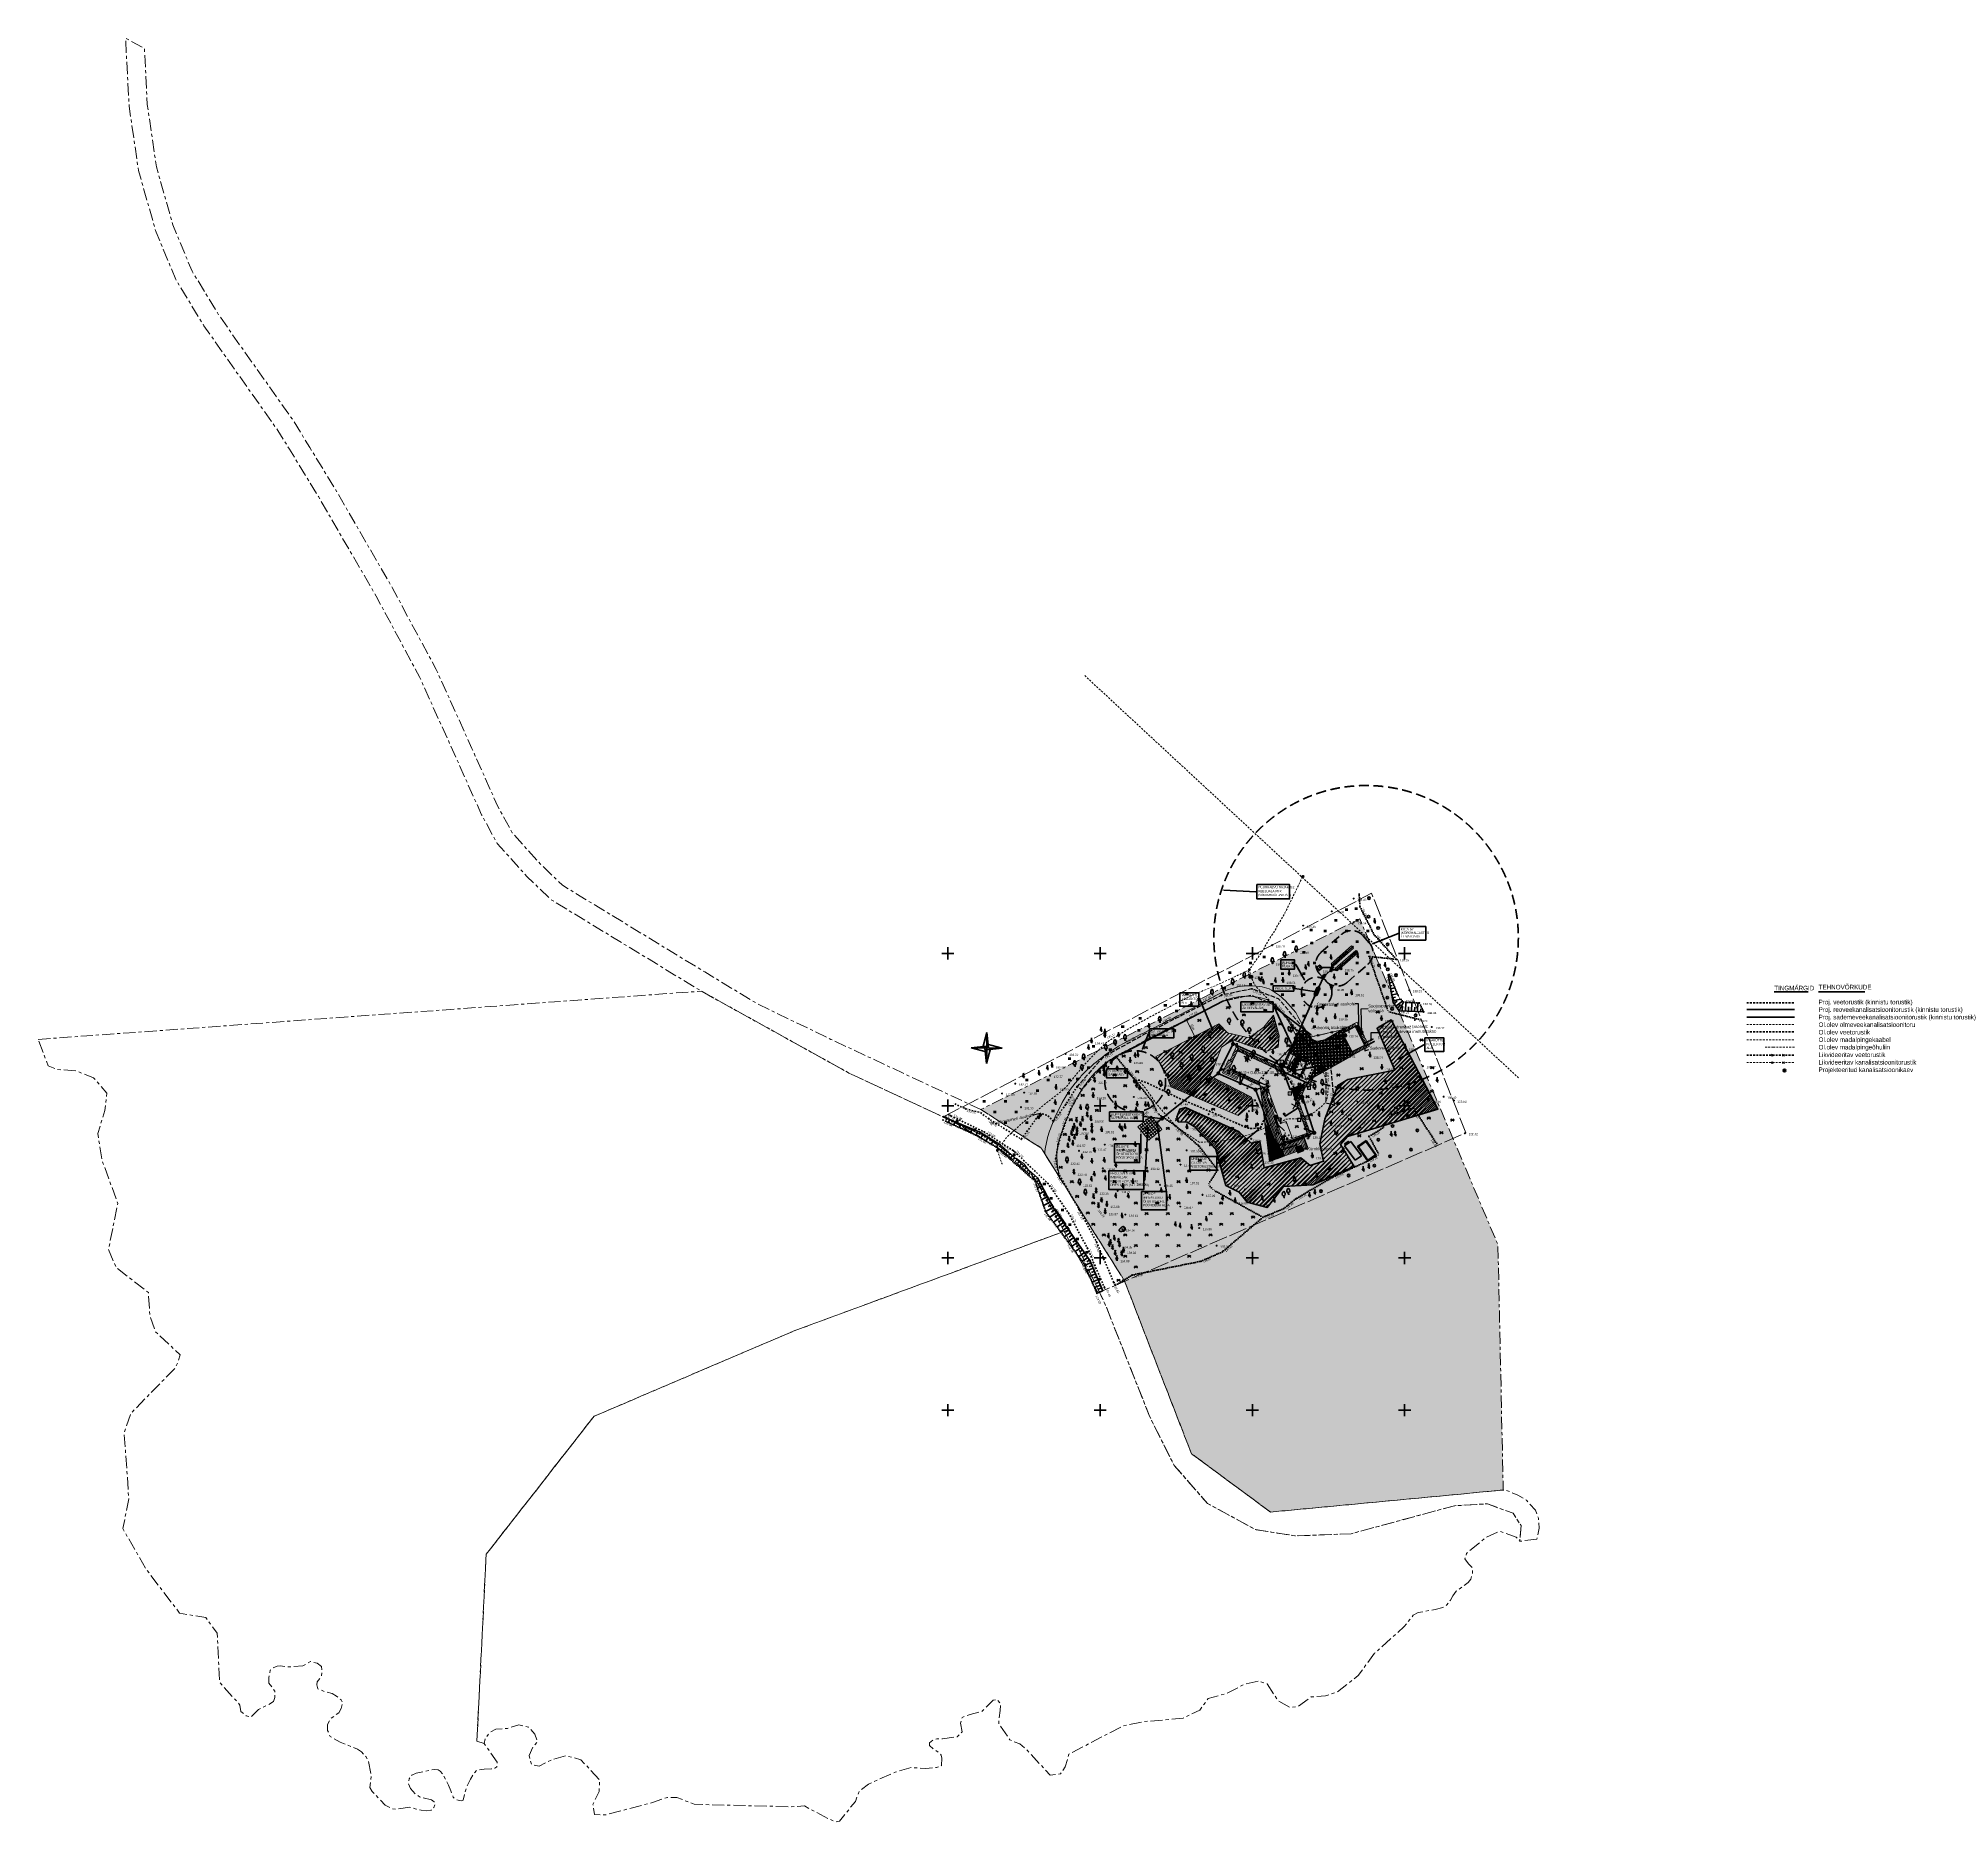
# Model space of a CAD drawing. Header units: millimetres. Extents: x 368386 to 996118, y -334862 to 250838.
import ezdxf

# ---------------------------------------------------------------- set-up
doc = ezdxf.new("R2010")
doc.units = ezdxf.units.MM
doc.header["$MEASUREMENT"] = 0
for name, pattern in [('CENTER2', [14287.5, 9525, -1587.5, 1587.5, -1587.5]), ('Dashed', [423.333333, 211.666667, -211.666667]), ('HIDDEN', [4762.5, 3175, -1587.5]), ('KATASTRIPIIR', [7000, 4000, -1000, 1000, -1000]), ('Katkoviiva', [6000, 3000, -3000]), ('KATUSEALL', [1750, 625, -500, 625, 0]), ('KOLVIK', [625, 125, -500]), ('KRUUSKILL', [1000, 500, -500]), ('Long Dashed', [1058.333302, 634.99999, -423.333311]), ('NOLVAALL', [600, 100, -500]), ('PINNASTEE', [2000, 1500, -500]), ('TOOPIIR', [7000, 6000, -1000]), ('Wipeout_Contour', [1000, 0, -1000])]:
    doc.linetypes.add(name, pattern=pattern)
for name, color, linetype, lineweight in [('_ASENDIPLAAN_Pen_No__1', 7, 'Continuous', 13), ('Dimensioning - General_Pen_No__1', 7, 'Continuous', 13), ('New_       asendi fill_Pen_No__1', 7, 'Continuous', 13), ('New_   _3D_Pen_No__101', 252, 'Continuous', 13), ('New_- Hidden_Pen_No__7', 7, 'Continuous', 35), ('New_0_Pen_No__1', 7, 'Continuous', 13), ('New_0_Pen_No__101', 252, 'Continuous', 13), ('New_0_Pen_No__18', 9, 'Continuous', 15), ('New_0_Pen_No__21', 7, 'Continuous', 35), ('New_2D Drafting - General_Pen_No__1', 7, 'Continuous', 13), ('New_2D Drafting - General_Pen_No__21', 7, 'Continuous', 35), ('New_2D Drafting - General_Pen_No__6', 5, 'Continuous', 35), ('New__ASENDIPLAAN_Pen_No__1', 7, 'Continuous', 13), ('New__ASENDIPLAAN_Pen_No__101', 252, 'Continuous', 13), ('New__ASENDIPLAAN_Pen_No__18', 9, 'Continuous', 15), ('New__ASENDIPLAAN_Pen_No__19', 255, 'Continuous', 0), ('New__ASENDIPLAAN_Pen_No__20', 1, 'Continuous', 0), ('New__ASENDIPLAAN_Pen_No__6', 5, 'Continuous', 35), ('New__PRONTEX_TEKST_Pen_No__7', 7, 'Continuous', 35), ('New_Annotation - Label_Pen_No__1', 7, 'Continuous', 13), ('New_Dimensioning - General_Pen_No__6', 5, 'Continuous', 35), ('New_ei pindi_Pen_No__7', 7, 'Continuous', 35), ('New_ELRAJATISMP_Pen_No__7', 7, 'Continuous', 35), ('New_HALJASTUS#1_Pen_No__7', 7, 'Continuous', 35), ('New_HALJASTUS_Pen_No__7', 7, 'Continuous', 35), ('New_HOONE_Pen_No__7', 7, 'Continuous', 35), ('New_KANAL_ELEMENDID_Pen_No__1', 7, 'Continuous', 13), ('New_KANAL_ELEMENDID_Pen_No__7', 7, 'Continuous', 35), ('New_Kanal_proj1_Pen_No__1', 7, 'Continuous', 13), ('New_Kanal_proj1_Pen_No__36', 34, 'Continuous', 35), ('New_Kanal_proj1_Pen_No__7', 7, 'Continuous', 35), ('New_Kanal_proj_kinnistu_Pen_No__1', 7, 'Continuous', 13), ('New_Kanal_proj_kinnistu_Pen_No__36', 34, 'Continuous', 35), ('New_Kanal_proj_kinnistu_Pen_No__7', 7, 'Continuous', 35), ('New_Kanal_proj_kinnistu_Pen_No__75', 6, 'Continuous', 20), ('New_katkend_Pen_No__1', 7, 'Continuous', 13), ('New_katkend_Pen_No__7', 7, 'Continuous', 35), ('New_KKAEV_Pen_No__7', 7, 'Continuous', 35), ('New_korgus-EH2000#1_Pen_No__1', 7, 'Continuous', 13), ('New_korgus-EH2000#1_Pen_No__7', 7, 'Continuous', 35), ('New_KTRASS_Pen_No__75', 6, 'Continuous', 20), ('New_KUUR_Pen_No__7', 7, 'Continuous', 35), ('New_LIKV_TORUSTIK_Pen_No__1', 7, 'Continuous', 13), ('New_likvideeritav_Pen_No__1', 7, 'Continuous', 13), ('New_MPOHULIIN_Pen_No__20', 1, 'Continuous', 0), ('New_PIIRIMLEITUD_Pen_No__1', 7, 'Continuous', 13), ('New_POST_Pen_No__7', 7, 'Continuous', 35), ('New_PUU_Pen_No__7', 7, 'Continuous', 35), ('New_RAJATIS_Pen_No__7', 7, 'Continuous', 35), ('New_Sade_rek_Pen_No__84', 114, 'Continuous', 35), ('New_Shell - Roof_Pen_No__2', 8, 'Continuous', 15), ('New_Shell - Roof_Pen_No__22', 8, 'Continuous', 35), ('New_Shell - Roof_Pen_No__7', 7, 'Continuous', 35), ('New_TEE#1_Pen_No__7', 7, 'Continuous', 35), ('New_TORUMP_Pen_No__7', 7, 'Continuous', 35), ('New_Vesi_elemendid_Pen_No__7', 7, 'Continuous', 35), ('New_VKAEV_Pen_No__7', 7, 'Continuous', 35), ('New_VORK#1_Pen_No__7', 7, 'Continuous', 35), ('New_VORMISTUS#1_Pen_No__7', 7, 'Continuous', 35), ('New_VTRASS_Pen_No__6', 5, 'Continuous', 35)]:
    doc.layers.add(name, color=color, linetype=linetype, lineweight=lineweight)
for name, color, linetype in [('Dimensioning - General', 7, 'Continuous'), ('New_Dimensioning - General', 7, 'Continuous'), ('New_KANAL_ELEMENDID', 7, 'Continuous'), ('New_Vesi_elemendid', 7, 'Continuous')]:
    doc.layers.add(name, color=color, linetype=linetype)
for name, color, linetype, lineweight, true_color in [('New_       asendi fill_Pen_No__149', 7, 'Continuous', 25, 0x186722), ('New_       asendi fill_Pen_No__181', 7, 'Continuous', 0, 0xe8e8e8), ('New_0_Pen_No__102', 7, 'Continuous', 13, 0xcccccc), ('New__ASENDIPLAAN_Pen_No__102', 7, 'Continuous', 13, 0xcccccc), ('New__ASENDIPLAAN_Pen_No__181', 7, 'Continuous', 0, 0xe8e8e8), ('New_A_trass_vesi_plan_Pen_No__150', 7, 'Continuous', 25, 0x5b5b00), ('New_kanal_nummerdus_Pen_No__4', 7, 'Continuous', 20, 0x029e21), ('New_Kanal_proj_kinnistu_Pen_No__175', 7, 'Continuous', 13, 0xbf927d), ('New_Kanal_proj_kinnistu_Pen_No__4', 7, 'Continuous', 20, 0x029e21), ('New_MOOTPIIR#1_Pen_No__102', 7, 'Continuous', 13, 0xcccccc), ('New_MPKAABEL_Pen_No__3', 7, 'Continuous', 18, 0xff6600), ('New_PIIR#1_Pen_No__102', 7, 'Continuous', 13, 0xcccccc), ('New_PIIR#1_Pen_No__164', 7, 'Continuous', 13, 0xf27e39), ('New_PIIR#1_Pen_No__240', 7, 'Continuous', 0, 0xe8e8e8), ('New_RELJEEF_Pen_No__34', 7, 'Continuous', 35, 0xbd8b17), ('New_TEE#1_Pen_No__162', 7, 'Continuous', 25, 0xaaaaaa), ('New_Vesi_proj1_Pen_No__25', 7, 'Continuous', 35, 0x40a5ff), ('New_Vesi_proj1_Pen_No__5', 7, 'Continuous', 25, 0x40a5ff), ('New_VTRASS_Pen_No__5', 7, 'Continuous', 25, 0x40a5ff)]:
    doc.layers.add(name, color=color, linetype=linetype, lineweight=lineweight, true_color=true_color)
doc.styles.add('GENERATED_STYLE_1', font='arial.ttf')
doc.styles.add('GENERATED_STYLE_2', font='ARIALN.TTF')
doc.linetypes.add('HEKK', pattern='A,0,[2,TRN_PP_AS-4-01_V01_Asendiplaan1.Shx,S=2300,R=0,X=0,Y=0],-2300,0', length=2300)
doc.linetypes.add('Kanal11', pattern='A,0,[1,TRN_PP_AS-4-01_V01_Asendiplaan1.Shx,S=13.492063,R=0,X=0,Y=0],-2650,0', length=2650)
doc.linetypes.add('Ristid', pattern='A,0,[3,TRN_PP_AS-4-01_V01_Asendiplaan1.Shx,S=2000,R=0,X=0,Y=0],-2000,0', length=2000)
doc.linetypes.add('Sade1', pattern='A,0,[5,TRN_PP_AS-4-01_V01_Asendiplaan1.Shx,S=13.492063,R=0,X=0,Y=0],-2600,0', length=2600)
doc.linetypes.add('Vesi11', pattern='A,0,[4,TRN_PP_AS-4-01_V01_Asendiplaan1.Shx,S=13.492063,R=0,X=0,Y=0],-2650,0', length=2650)
doc.dimstyles.new('GENERATED_STYLE__1', dxfattribs={"dimtxt": 1000, "dimasz": 760, "dimexe": 0.18, "dimexo": 625, "dimgap": 0, "dimtad": 1, "dimdec": 1, "dimlfac": 0.001, "dimzin": 0, "dimdsep": 46, "dimtxsty": 'GENERATED_STYLE_1', "dimblk": 'ARROWHEAD_2', "dimblk1": 'ARROWHEAD_2', "dimblk2": 'ARROWHEAD_2', "dimcen": 0.09, "dimclrd": 7, "dimclre": 7, "dimclrt": 7, "dimadec": 0, "dimazin": 0, "dimtfac": 1, "dimtdec": 4, "dimtmove": 0, "dimatfit": 3, "dimfxl": 0, "dimtolj": 1, "dimtzin": 0, "dimarcsym": 0})
doc.dimstyles.new('GENERATED_STYLE__2', dxfattribs={"dimtxt": 200, "dimasz": 95, "dimexe": 0.18, "dimexo": 0.0625, "dimgap": 0, "dimtad": 1, "dimdec": 1, "dimlfac": 0.001, "dimzin": 0, "dimdsep": 46, "dimtxsty": 'GENERATED_STYLE_1', "dimblk": 'ARROWHEAD_2', "dimblk1": 'ARROWHEAD_2', "dimblk2": 'ARROWHEAD_2', "dimcen": 0.09, "dimse1": 1, "dimse2": 1, "dimclrd": 7, "dimclre": 7, "dimclrt": 7, "dimadec": 0, "dimazin": 0, "dimtfac": 1, "dimtdec": 4, "dimtmove": 0, "dimatfit": 3, "dimfxl": 0, "dimtolj": 1, "dimtzin": 0, "dimarcsym": 0})
doc.dimstyles.new('GENERATED_STYLE__3', dxfattribs={"dimtxt": 500, "dimasz": 95, "dimexe": 0.18, "dimexo": 0.0625, "dimgap": 0, "dimtad": 1, "dimdec": 1, "dimlfac": 0.001, "dimzin": 0, "dimdsep": 46, "dimtxsty": 'GENERATED_STYLE_1', "dimblk": 'ARROWHEAD_2', "dimblk1": 'ARROWHEAD_2', "dimblk2": 'ARROWHEAD_2', "dimcen": 0.09, "dimse1": 1, "dimse2": 1, "dimclrd": 5, "dimclre": 5, "dimclrt": 5, "dimadec": 0, "dimazin": 0, "dimtfac": 1, "dimtdec": 4, "dimtmove": 0, "dimatfit": 3, "dimfxl": 0, "dimtolj": 1, "dimtzin": 0, "dimarcsym": 0})
doc.dimstyles.new('GENERATED_STYLE__4', dxfattribs={"dimtxt": 0.18, "dimasz": 152, "dimexe": 0.18, "dimexo": 0.0625, "dimgap": 0, "dimtad": 0, "dimtih": 1, "dimtoh": 1, "dimdec": 4, "dimzin": 0, "dimdsep": 46, "dimcen": 0.09, "dimadec": 0, "dimazin": 0, "dimtfac": 1, "dimtdec": 4, "dimtmove": 0, "dimatfit": 3, "dimldrblk": 'ARROWHEAD_0', "dimfxl": 0, "dimtolj": 1, "dimtzin": 0, "dimarcsym": 0})
doc.dimstyles.new('GENERATED_STYLE__5', dxfattribs={"dimtxt": 0.18, "dimasz": 364.8, "dimexe": 0.18, "dimexo": 0.0625, "dimgap": 0, "dimtad": 0, "dimtih": 1, "dimtoh": 1, "dimdec": 4, "dimzin": 0, "dimdsep": 46, "dimcen": 0.09, "dimadec": 0, "dimazin": 0, "dimtfac": 1, "dimtdec": 4, "dimtmove": 0, "dimatfit": 3, "dimldrblk": 'ARROWHEAD_11', "dimfxl": 0, "dimtolj": 1, "dimtzin": 0, "dimarcsym": 0})
doc.dimstyles.new('GENERATED_STYLE__6', dxfattribs={"dimtxt": 0.18, "dimasz": 364.8, "dimexe": 0.18, "dimexo": 0.0625, "dimgap": 0, "dimtad": 0, "dimtih": 1, "dimtoh": 1, "dimdec": 4, "dimzin": 0, "dimdsep": 46, "dimcen": 0.09, "dimadec": 0, "dimazin": 0, "dimtfac": 1, "dimtdec": 4, "dimtmove": 0, "dimatfit": 3, "dimldrblk": 'ARROWHEAD_1', "dimfxl": 0, "dimtolj": 1, "dimtzin": 0, "dimarcsym": 0})

# ---------------------------------------------------------------- blocks, each defined once
blk = doc.blocks.new('*X1')
at = {"layer": 'New__ASENDIPLAAN_Pen_No__102', "color": 254, "linetype": 'Continuous', "lineweight": 13, "true_color": 0xcccccc}
for p, q in [((782619, -75400), (782664, -75325)), ((783175, -75049), (782725, -75811)), ((783030, -75294), (783175, -75049)), ((783030, -75294), (783805, -75752)), ((783593, -74930), (783288, -75447)), ((783958, -75493), (783441, -75188)), ((783499, -74874), (783852, -75083)), ((783699, -75341), (784004, -74824)), ((784263, -74977), (783805, -75752)), ((783807, -74708), (784263, -74977)), ((784110, -75235), (784429, -74695)), ((784110, -75235), (784885, -75692)), ((784597, -75000), (784368, -75388)), ((784415, -74718), (784454, -74742)), ((784741, -75259), (784521, -75129)), ((795639, -75769), (795944, -75252)), ((795916, -75236), (796202, -75405)), ((796050, -75663), (796348, -75157)), ((779735, -82058), (780040, -81541)), ((779983, -81508), (780298, -81694)), ((780145, -81952), (780603, -81177)), ((780238, -80962), (780861, -81330)), ((780649, -80508), (780345, -81025)), ((780709, -81588), (780404, -82105)), ((780450, -81436), (780967, -81741)), ((780493, -80416), (780908, -80661)), ((781014, -81071), (780497, -80766)), ((780603, -81177), (781378, -81635)), ((780621, -80143), (780802, -80250)), ((780621, -80143), (781319, -80555)), ((780954, -79991), (780748, -79870)), ((780755, -80919), (781060, -80402)), ((781259, -79475), (780802, -80250)), ((780815, -81999), (781120, -81482)), ((781319, -80555), (780861, -81330)), ((781004, -79324), (781259, -79475)), ((781107, -79733), (781564, -78958)), ((781107, -79733), (781882, -80190)), ((781166, -80813), (781624, -80038)), ((781166, -80813), (781941, -81270)), ((781225, -81893), (781683, -81118)), ((781256, -78776), (781823, -79110)), ((781492, -76129), (781301, -76454)), ((781611, -78289), (781306, -78805)), ((781340, -76039), (781751, -76281)), ((781857, -76692), (781340, -76387)), ((781670, -79369), (781365, -79885)), ((781407, -76775), (781704, -76950)), ((781412, -79216), (781929, -79521)), ((781422, -76838), (781446, -76798)), ((781730, -80449), (781425, -80966)), ((781446, -76798), (782221, -77255)), ((781446, -78191), (781869, -78441)), ((781975, -78852), (781459, -78547)), ((781471, -80296), (781988, -80601)), ((781789, -81529), (781484, -82046)), ((781485, -77169), (781810, -77361)), ((781494, -77896), (781505, -77878)), ((781496, -77873), (781763, -78030)), ((781552, -77209), (781502, -77294)), ((781505, -77878), (782280, -78335)), ((781916, -77772), (781511, -77533)), ((782034, -79932), (781518, -79627)), ((781530, -81376), (782047, -81681)), ((781564, -78958), (782339, -79415)), ((782094, -81012), (781577, -80707)), ((781598, -76539), (781903, -76023)), ((781624, -80038), (782399, -80495)), ((781648, -75872), (782162, -76175)), ((781658, -77620), (781963, -77103)), ((781683, -81118), (782458, -81575)), ((782162, -76175), (781704, -76950)), ((781717, -78700), (782022, -78183)), ((782221, -77255), (781763, -78030)), ((781776, -79780), (782081, -79263)), ((782280, -78335), (781823, -79110)), ((781835, -80860), (782140, -80343)), ((782339, -79415), (781882, -80190)), ((781895, -81940), (782200, -81423)), ((782399, -80495), (781941, -81270)), ((782458, -81575), (782001, -82351)), ((782009, -76434), (782467, -75659)), ((782009, -76434), (782784, -76891)), ((782068, -77514), (782526, -76739)), ((782068, -77514), (782844, -77971)), ((782128, -78594), (782585, -77819)), ((782128, -78594), (782903, -79051)), ((782187, -79674), (782644, -78899)), ((782187, -79674), (782962, -80131)), ((782246, -80754), (782704, -79979)), ((782246, -80754), (783021, -81211)), ((782265, -75540), (782725, -75811)), ((782573, -76069), (782268, -76586)), ((782305, -81834), (782763, -81059)), ((782314, -75917), (782831, -76222)), ((782632, -77149), (782327, -77666)), ((782373, -76997), (782890, -77302)), ((782691, -78229), (782386, -78746)), ((782937, -76633), (782420, -76328)), ((782433, -78077), (782949, -78382)), ((782750, -79309), (782445, -79826)), ((782467, -75659), (783242, -76116)), ((782996, -77713), (782479, -77408)), ((782492, -79157), (783009, -79462)), ((782810, -80390), (782505, -80906)), ((782526, -76739), (783301, -77196)), ((783055, -78793), (782539, -78488)), ((782551, -80237), (783068, -80542)), ((782869, -81470), (782564, -81986)), ((782878, -75553), (782574, -75373)), ((782585, -77819), (783360, -78276)), ((783115, -79873), (782598, -79568)), ((782610, -81317), (783127, -81622)), ((782644, -78899), (783420, -79356)), ((783174, -80953), (782657, -80648)), ((782678, -76480), (782983, -75963)), ((782704, -79979), (783479, -80436)), ((782738, -77560), (783043, -77044)), ((782763, -81059), (783538, -81516)), ((783242, -76116), (782784, -76891)), ((782797, -78640), (783102, -78124)), ((783301, -77196), (782844, -77971)), ((782856, -79720), (783161, -79204)), ((783360, -78276), (782903, -79051)), ((782915, -80800), (783220, -80284)), ((783420, -79356), (782962, -80131)), ((782975, -81880), (783280, -81364)), ((783479, -80436), (783021, -81211)), ((783538, -81516), (783081, -82291)), ((783089, -76374), (783547, -75599)), ((783089, -76374), (783864, -76832)), ((783149, -77454), (783606, -76679)), ((783149, -77454), (783924, -77912)), ((783208, -78534), (783665, -77759)), ((783208, -78534), (783983, -78992)), ((783267, -79614), (783724, -78839)), ((783267, -79614), (784042, -80072)), ((783326, -80695), (783784, -79919)), ((783326, -80695), (784101, -81152)), ((783653, -76010), (783348, -76527)), ((783386, -81775), (783843, -80999)), ((783394, -75858), (783911, -76163)), ((783712, -77090), (783407, -77607)), ((783453, -76938), (783970, -77243)), ((783771, -78170), (783466, -78687)), ((784017, -76573), (783500, -76268)), ((783513, -78018), (784029, -78323)), ((783830, -79250), (783525, -79767)), ((783547, -75599), (784322, -76057)), ((784076, -77653), (783559, -77349)), ((783572, -79098), (784089, -79403)), ((783890, -80330), (783585, -80847)), ((783606, -76679), (784381, -77137)), ((784135, -78734), (783619, -78429)), ((783631, -80178), (784148, -80483)), ((783949, -81410), (783644, -81927)), ((783665, -77759), (784440, -78217)), ((784195, -79814), (783678, -79509)), ((783691, -81258), (784207, -81563)), ((783724, -78839), (784500, -79297)), ((784254, -80894), (783737, -80589)), ((783758, -76421), (784063, -75904)), ((783784, -79919), (784559, -80377)), ((783818, -77501), (784123, -76984)), ((783843, -80999), (784618, -81457)), ((784322, -76057), (783864, -76832)), ((783877, -78581), (784182, -78064)), ((784381, -77137), (783924, -77912)), ((783936, -79661), (784241, -79144)), ((784440, -78217), (783983, -78992)), ((783995, -80741), (784300, -80224)), ((784500, -79297), (784042, -80072)), ((784055, -81821), (784360, -81304)), ((784559, -80377), (784101, -81152)), ((784618, -81457), (784161, -82232)), ((784169, -76315), (784627, -75540)), ((784169, -76315), (784944, -76773)), ((784229, -77395), (784686, -76620)), ((784229, -77395), (785004, -77853)), ((784288, -78475), (784745, -77700)), ((784288, -78475), (785063, -78933)), ((784347, -79555), (784805, -78780)), ((784347, -79555), (785122, -80013)), ((784406, -80635), (784864, -79860)), ((784406, -80635), (785181, -81093)), ((784733, -75951), (784428, -76468)), ((784466, -81715), (784923, -80940)), ((784474, -75798), (784991, -76103)), ((784792, -77031), (784487, -77548)), ((784534, -76878), (785050, -77183)), ((784851, -78111), (784546, -78628)), ((785097, -76514), (784580, -76209)), ((784593, -77958), (785109, -78263)), ((784910, -79191), (784605, -79708)), ((784627, -75540), (785028, -75777)), ((785156, -77594), (784639, -77289)), ((784652, -79038), (785169, -79343)), ((784970, -80271), (784665, -80788)), ((784686, -76620), (785461, -77078)), ((785215, -78674), (784699, -78369)), ((784711, -80119), (785228, -80423)), ((785029, -81351), (784724, -81868)), ((784745, -77700), (785520, -78158)), ((785275, -79754), (784758, -79449)), ((784771, -81199), (785287, -81504)), ((784805, -78780), (785580, -79238)), ((785334, -80834), (784817, -80529)), ((784838, -76362), (785103, -75913)), ((784864, -79860), (785639, -80318)), ((784935, -75608), (784885, -75692)), ((784898, -77442), (785203, -76925)), ((784923, -80940), (785698, -81398)), ((785272, -76217), (784944, -76773)), ((784957, -78522), (785262, -78005)), ((785461, -77078), (785004, -77853)), ((785016, -79602), (785321, -79085)), ((785520, -78158), (785063, -78933)), ((785076, -80682), (785380, -80165)), ((785580, -79238), (785122, -80013)), ((785135, -81762), (785440, -81245)), ((785639, -80318), (785181, -81093)), ((785698, -81398), (785241, -82173)), ((785249, -76256), (785272, -76217)), ((785249, -76256), (785315, -76295)), ((785309, -77336), (785619, -76810)), ((785309, -77336), (786084, -77793)), ((785368, -78416), (785825, -77641)), ((785368, -78416), (786143, -78873)), ((785427, -79496), (785885, -78721)), ((785427, -79496), (786202, -79953)), ((785486, -80576), (785944, -79801)), ((785486, -80576), (786261, -81033)), ((785546, -81656), (786003, -80881)), ((785811, -77074), (785567, -77488)), ((785614, -76819), (785630, -76829)), ((785931, -78052), (785626, -78568)), ((785673, -77899), (786190, -78204)), ((785990, -79132), (785685, -79648)), ((786230, -77531), (785719, -77230)), ((785732, -78979), (786249, -79284)), ((786050, -80212), (785745, -80728)), ((786295, -78615), (785779, -78310)), ((785791, -80059), (786308, -80364)), ((786109, -81292), (785804, -81809)), ((785825, -77641), (786600, -78098)), ((786355, -79695), (785838, -79390)), ((785851, -81139), (786367, -81444)), ((785885, -78721), (786660, -79178)), ((786414, -80775), (785897, -80470)), ((785944, -79801), (786719, -80258)), ((786473, -81855), (785956, -81550)), ((785978, -77382), (786017, -77316)), ((786003, -80881), (786778, -81338)), ((786037, -78463), (786342, -77946)), ((786235, -77536), (786084, -77793)), ((786096, -79543), (786401, -79026)), ((786600, -78098), (786143, -78873)), ((786156, -80623), (786461, -80106)), ((786660, -79178), (786202, -79953)), ((786215, -81703), (786520, -81186)), ((786719, -80258), (786261, -81033)), ((786778, -81338), (786321, -82113)), ((786448, -78357), (786710, -77913)), ((786448, -78357), (787223, -78814)), ((786507, -79437), (786965, -78662)), ((786507, -79437), (787282, -79894)), ((786566, -80517), (787024, -79742)), ((786566, -80517), (787341, -80974)), ((786626, -81597), (787083, -80822)), ((786626, -81597), (787401, -82054)), ((786965, -78070), (786706, -78509)), ((787070, -79072), (786766, -79589)), ((786812, -78920), (787329, -79225)), ((787130, -80152), (786825, -80669)), ((787375, -78556), (786859, -78251)), ((786871, -80000), (787388, -80305)), ((787189, -81233), (786884, -81749)), ((787435, -79636), (786918, -79331)), ((786931, -81080), (787447, -81385)), ((786965, -78662), (787740, -79119)), ((787494, -80716), (786977, -80411)), ((787024, -79742), (787799, -80199)), ((787553, -81796), (787037, -81491)), ((787083, -80822), (787858, -81279)), ((787117, -78403), (787231, -78211)), ((787176, -79483), (787481, -78967)), ((787507, -78333), (787223, -78814)), ((787236, -80563), (787541, -80047)), ((787740, -79119), (787282, -79894)), ((787295, -81643), (787600, -81127)), ((787799, -80199), (787341, -80974)), ((787858, -81279), (787401, -82054)), ((787587, -79377), (788045, -78602)), ((787587, -79377), (788362, -79835)), ((787646, -80457), (788104, -79682)), ((787646, -80457), (788422, -80915)), ((787697, -78397), (788303, -78755)), ((787706, -81538), (788163, -80762)), ((787706, -81538), (788481, -81995)), ((787798, -78431), (787786, -78450)), ((788151, -79013), (787846, -79530)), ((787892, -78861), (788409, -79166)), ((788210, -80093), (787905, -80610)), ((787951, -79941), (788468, -80246)), ((788269, -81173), (787964, -81690)), ((788515, -79577), (787998, -79272)), ((788011, -81021), (788527, -81326)), ((788045, -78602), (788820, -79060)), ((788574, -80657), (788057, -80352)), ((788104, -79682), (788879, -80140)), ((788633, -81737), (788117, -81432)), ((788163, -80762), (788938, -81220)), ((788256, -79424), (788561, -78907)), ((788416, -78563), (788303, -78755)), ((788316, -80504), (788621, -79987)), ((788820, -79060), (788362, -79835)), ((788375, -81584), (788680, -81067)), ((788879, -80140), (788422, -80915)), ((788938, -81220), (788481, -81995)), ((788667, -79318), (789091, -78600)), ((788667, -79318), (789442, -79776)), ((788726, -80398), (789184, -79623)), ((788726, -80398), (789502, -80856)), ((788786, -81478), (789243, -80703)), ((788786, -81478), (789561, -81936)), ((789231, -78954), (788926, -79471)), ((788972, -78801), (789489, -79106)), ((789290, -80034), (788985, -80551)), ((789031, -79881), (789548, -80186)), ((789349, -81114), (789044, -81631)), ((789595, -79517), (789078, -79212)), ((789091, -80962), (789607, -81267)), ((789654, -80597), (789137, -80292)), ((789184, -79623), (789959, -80081)), ((789713, -81677), (789197, -81372)), ((789206, -78591), (789383, -78696)), ((789206, -78591), (789900, -79001)), ((789243, -80703), (790018, -81161)), ((789336, -79365), (789641, -78848)), ((789456, -78571), (789383, -78696)), ((789396, -80445), (789701, -79928)), ((789900, -79001), (789442, -79776)), ((789455, -81525), (789760, -81008)), ((789959, -80081), (789502, -80856)), ((790018, -81161), (789561, -81936)), ((789747, -79259), (790205, -78484)), ((789747, -79259), (790522, -79716)), ((789807, -80339), (790264, -79564)), ((789807, -80339), (790582, -80796)), ((789866, -81419), (790323, -80644)), ((789866, -81419), (790641, -81876)), ((790311, -78895), (790006, -79411)), ((790052, -78742), (790569, -79047)), ((790370, -79975), (790065, -80491)), ((790111, -78428), (790463, -78636)), ((790111, -79822), (790628, -80127)), ((790429, -81055), (790124, -81571)), ((790675, -79458), (790158, -79153)), ((790171, -80902), (790687, -81207)), ((790205, -78484), (790980, -78941)), ((790734, -80538), (790217, -80233)), ((790264, -79564), (791039, -80021)), ((790793, -81618), (790277, -81313)), ((790323, -80644), (791098, -81101)), ((790416, -79306), (790721, -78789)), ((790732, -78180), (790463, -78636)), ((790476, -80386), (790781, -79869)), ((790616, -78378), (790478, -78297)), ((790980, -78941), (790522, -79716)), ((790535, -81466), (790840, -80949)), ((791039, -80021), (790582, -80796)), ((791098, -81101), (790641, -81876)), ((790807, -78143), (791543, -78577)), ((790827, -79200), (791285, -78425)), ((790827, -79200), (791602, -79657)), ((790887, -80280), (791344, -79505)), ((790887, -80280), (791662, -80737)), ((790946, -81360), (791403, -80585)), ((790946, -81360), (791721, -81817)), ((791246, -77900), (791026, -78272)), ((791391, -78835), (791086, -79352)), ((791132, -78683), (791649, -78988)), ((791450, -79915), (791145, -80432)), ((791696, -78319), (791179, -78014)), ((791192, -79763), (791708, -80068)), ((791509, -80996), (791204, -81512)), ((791755, -79399), (791238, -79094)), ((791251, -80843), (791768, -81148)), ((791285, -78425), (792060, -78882)), ((791814, -80479), (791297, -80174)), ((791344, -79505), (792119, -79962)), ((791873, -81559), (791357, -81254)), ((791403, -80585), (792178, -81042)), ((791414, -77804), (791590, -77908)), ((791437, -78166), (791742, -77650)), ((791497, -79246), (791801, -78730)), ((792001, -77802), (791543, -78577)), ((791556, -80326), (791861, -79810)), ((792060, -78882), (791602, -79657)), ((791615, -81406), (791920, -80890)), ((792119, -79962), (791662, -80737)), ((791714, -77633), (792001, -77802)), ((792178, -81042), (791721, -81817)), ((791848, -78060), (792296, -77301)), ((791848, -78060), (792623, -78518)), ((791907, -79140), (792365, -78365)), ((791907, -79140), (792682, -79598)), ((791967, -80220), (792424, -79445)), ((791967, -80220), (792742, -80678)), ((792026, -81300), (792483, -80525)), ((792026, -81300), (792801, -81758)), ((792411, -77696), (792106, -78213)), ((792153, -77544), (792670, -77849)), ((792471, -78776), (792166, -79293)), ((792212, -78624), (792729, -78929)), ((792530, -79856), (792225, -80373)), ((792776, -78259), (792259, -77954)), ((792272, -79704), (792788, -80009)), ((792589, -80936), (792284, -81453)), ((792314, -77291), (792564, -77438)), ((792314, -77291), (793081, -77743)), ((792835, -79339), (792318, -79035)), ((792331, -80784), (792848, -81089)), ((792365, -78365), (793140, -78823)), ((792894, -80420), (792377, -80115)), ((792424, -79445), (793199, -79903)), ((792953, -81500), (792437, -81195)), ((792483, -80525), (793258, -80983)), ((792517, -78107), (792822, -77590)), ((792822, -77001), (792564, -77438)), ((792577, -79187), (792882, -78670)), ((792716, -77179), (792615, -77119)), ((793081, -77743), (792623, -78518)), ((792636, -80267), (792941, -79750)), ((793140, -78823), (792682, -79598)), ((792695, -81347), (793000, -80830)), ((793199, -79903), (792742, -80678)), ((793258, -80983), (792801, -81758)), ((792915, -76948), (793644, -77379)), ((792928, -78001), (793386, -77226)), ((792928, -78001), (793703, -78459)), ((792987, -79081), (793445, -78306)), ((792987, -79081), (793762, -79539)), ((793047, -80161), (793504, -79386)), ((793047, -80161), (793822, -80619)), ((793106, -81241), (793563, -80466)), ((793106, -81241), (793881, -81699)), ((793347, -76702), (793127, -77074)), ((793165, -82321), (793623, -81546)), ((793491, -77637), (793186, -78154)), ((793233, -77484), (793750, -77789)), ((793551, -78717), (793246, -79234)), ((793796, -77120), (793280, -76815)), ((793292, -78564), (793809, -78869)), ((793610, -79797), (793305, -80314)), ((793856, -78200), (793339, -77895)), ((793352, -79644), (793868, -79949)), ((793669, -80877), (793364, -81394)), ((793386, -77226), (794161, -77683)), ((793915, -79280), (793398, -78975)), ((793411, -80724), (793928, -81029)), ((793445, -78306), (794220, -78764)), ((793974, -80360), (793457, -80055)), ((793504, -79386), (794279, -79844)), ((793515, -76606), (793691, -76709)), ((794033, -81440), (793517, -81135)), ((793538, -76968), (793843, -76451)), ((793563, -80466), (794338, -80924)), ((793597, -78048), (793902, -77531)), ((793623, -81546), (794398, -82004)), ((794101, -76603), (793644, -77379)), ((793657, -79128), (793962, -78611)), ((794161, -77683), (793703, -78459)), ((793716, -80208), (794021, -79691)), ((794220, -78764), (793762, -79539)), ((793775, -81288), (794080, -80771)), ((793815, -76434), (794101, -76603)), ((794279, -79844), (793822, -80619)), ((794338, -80924), (793881, -81699)), ((793949, -76862), (794397, -76102)), ((793949, -76862), (794724, -77319)), ((794008, -77942), (794466, -77167)), ((794008, -77942), (794783, -78399)), ((794067, -79022), (794525, -78247)), ((794067, -79022), (794843, -79479)), ((794127, -80102), (794584, -79327)), ((794127, -80102), (794902, -80559)), ((794186, -81182), (794643, -80407)), ((794186, -81182), (794961, -81639)), ((794512, -76498), (794207, -77014)), ((794245, -82262), (794703, -81487)), ((794254, -76345), (794771, -76650)), ((794571, -77578), (794267, -78094)), ((794313, -77425), (794830, -77730)), ((794631, -78658), (794326, -79174)), ((794876, -77061), (794360, -76756)), ((794372, -78505), (794889, -78810)), ((794690, -79738), (794385, -80254)), ((794415, -76092), (794665, -76239)), ((794415, -76092), (795181, -76544)), ((794936, -78141), (794419, -77836)), ((794432, -79585), (794948, -79890)), ((794749, -80818), (794444, -81334)), ((794466, -77167), (795241, -77624)), ((794995, -79221), (794478, -78916)), ((794491, -80665), (795008, -80970)), ((794525, -78247), (795300, -78704)), ((795054, -80301), (794538, -79996)), ((794584, -79327), (795359, -79784)), ((795114, -81381), (794597, -81076)), ((794618, -76908), (794923, -76392)), ((794643, -80407), (795418, -80864)), ((794922, -75803), (794665, -76239)), ((794677, -77988), (794982, -77472)), ((794703, -81487), (795478, -81944)), ((794817, -75981), (794715, -75921)), ((795181, -76544), (794724, -77319)), ((794737, -79068), (795042, -78552)), ((795241, -77624), (794783, -78399)), ((794796, -80149), (795101, -79632)), ((795300, -78704), (794843, -79479)), ((794855, -81229), (795160, -80712)), ((795359, -79784), (794902, -80559)), ((795418, -80864), (794961, -81639)), ((795015, -75750), (795745, -76180)), ((795029, -76803), (795486, -76027)), ((795029, -76803), (795804, -77260)), ((795088, -77883), (795546, -77108)), ((795088, -77883), (795863, -78340)), ((795147, -78963), (795605, -78188)), ((795147, -78963), (795923, -79420)), ((795207, -80043), (795664, -79268)), ((795207, -80043), (795982, -80500)), ((795448, -75503), (795228, -75875)), ((795266, -81123), (795723, -80348)), ((795266, -81123), (796041, -81580)), ((795592, -76438), (795287, -76955)), ((795325, -82203), (795783, -81428)), ((795334, -76286), (795851, -76591)), ((795652, -77518), (795347, -78035)), ((795897, -75922), (795381, -75617)), ((795393, -77366), (795910, -77671)), ((795711, -78598), (795406, -79115)), ((795957, -77002), (795440, -76697)), ((795452, -78446), (795969, -78751)), ((795770, -79678), (795465, -80195)), ((795486, -76027), (796261, -76485)), ((796016, -78082), (795499, -77777)), ((795512, -79526), (796028, -79831)), ((795829, -80758), (795524, -81275)), ((795546, -77108), (796321, -77565)), ((796075, -79162), (795558, -78857)), ((795571, -80606), (796088, -80911)), ((795605, -78188), (796380, -78645)), ((795616, -75407), (795791, -75511)), ((796134, -80242), (795618, -79937)), ((795664, -79268), (796439, -79725)), ((796194, -81322), (795677, -81017)), ((795698, -76849), (796003, -76332)), ((795723, -80348), (796499, -80805)), ((796202, -75405), (795745, -76180)), ((795757, -77929), (796062, -77412)), ((795783, -81428), (796558, -81885)), ((796261, -76485), (795804, -77260)), ((795817, -79009), (796122, -78493)), ((796321, -77565), (795863, -78340)), ((795876, -80089), (796181, -79573)), ((796380, -78645), (795923, -79420)), ((795935, -81169), (796240, -80653)), ((796439, -79725), (795982, -80500)), ((796499, -80805), (796041, -81580)), ((796050, -75663), (796825, -76121)), ((796109, -76743), (796566, -75968)), ((796109, -76743), (796884, -77201)), ((796168, -77823), (796626, -77048)), ((796168, -77823), (796943, -78281)), ((796228, -78903), (796685, -78128)), ((796228, -78903), (797003, -79361)), ((796287, -79983), (796744, -79208)), ((796287, -79983), (797062, -80441)), ((796510, -75474), (796308, -75816)), ((796346, -81063), (796803, -80288)), ((796346, -81063), (797121, -81521)), ((796672, -76379), (796367, -76896)), ((796405, -82143), (796863, -81368)), ((796414, -76227), (796931, -76532)), ((796732, -77459), (796427, -77976)), ((796591, -75634), (796461, -75557)), ((796473, -77307), (796990, -77612)), ((796791, -78539), (796486, -79056)), ((797037, -76942), (796520, -76637)), ((796532, -78387), (797049, -78692)), ((796850, -79619), (796545, -80136)), ((796566, -75968), (796844, -76132)), ((797096, -78022), (796579, -77717)), ((796592, -79467), (797108, -79772)), ((796909, -80699), (796604, -81216)), ((796626, -77048), (797401, -77506)), ((797155, -79102), (796638, -78797)), ((796651, -80547), (797168, -80852)), ((796685, -78128), (797460, -78586)), ((797214, -80182), (796698, -79878)), ((796744, -79208), (797519, -79666)), ((797274, -81263), (796757, -80958)), ((796778, -76790), (796993, -76425)), ((796803, -80288), (797579, -80746)), ((796832, -76108), (796825, -76121)), ((796837, -77870), (797142, -77353)), ((796863, -81368), (797638, -81826)), ((797155, -76742), (796884, -77201)), ((796897, -78950), (797202, -78433)), ((797401, -77506), (796943, -78281)), ((796956, -80030), (797261, -79513)), ((797460, -78586), (797003, -79361)), ((797015, -81110), (797320, -80593)), ((797519, -79666), (797062, -80441)), ((797579, -80746), (797121, -81521)), ((797248, -77764), (797477, -77376)), ((797248, -77764), (797857, -78124)), ((797308, -78844), (797765, -78069)), ((797308, -78844), (798083, -79302)), ((797367, -79924), (797824, -79149)), ((797367, -79924), (798142, -80382)), ((797426, -81004), (797884, -80229)), ((797426, -81004), (798201, -81462)), ((797485, -82084), (797943, -81309)), ((797638, -77693), (797507, -77917)), ((797871, -78480), (797566, -78997)), ((797613, -78327), (798111, -78621)), ((797930, -79560), (797625, -80077)), ((797672, -79407), (798188, -79712)), ((797989, -80640), (797684, -81157)), ((798235, -79043), (797718, -78738)), ((797731, -80487), (798248, -80792)), ((797765, -78069), (797857, -78124)), ((798294, -80123), (797778, -79818)), ((797790, -81568), (798307, -81872)), ((797824, -79149), (798599, -79607)), ((798354, -81203), (797837, -80898)), ((797884, -80229), (798659, -80687)), ((797943, -81309), (798718, -81767)), ((797977, -78891), (798122, -78644)), ((798036, -79971), (798341, -79454)), ((798283, -78961), (798083, -79302)), ((798095, -81051), (798400, -80534)), ((798599, -79607), (798142, -80382)), ((798659, -80687), (798201, -81462)), ((798447, -79865), (798606, -79595)), ((798447, -79865), (798870, -80115)), ((798506, -80945), (798928, -80229)), ((798506, -80945), (799281, -81402)), ((798565, -82025), (799023, -81250)), ((798767, -79912), (798705, -80017)), ((799069, -80581), (798764, -81097)), ((798811, -80428), (799123, -80613)), ((798870, -81508), (799387, -81813)), ((799377, -81110), (798917, -80839)), ((799023, -81250), (799630, -81608)), ((799175, -80992), (799251, -80863)), ((799235, -82072), (799540, -81555)), ((799412, -81180), (799281, -81402)), ((779601, -82328), (779840, -82469)), ((779601, -82328), (780357, -82774)), ((779993, -82211), (779728, -82055)), ((780298, -81694), (779840, -82469)), ((779856, -81781), (779887, -81800)), ((779987, -82810), (780099, -82622)), ((780145, -81952), (780920, -82410)), ((780261, -82938), (780662, -82257)), ((780357, -82774), (780261, -82938)), ((780510, -82516), (781026, -82821)), ((780768, -82668), (780534, -83065)), ((781073, -82151), (780556, -81846)), ((781132, -83231), (780616, -82926)), ((780662, -82257), (781437, -82715)), ((780874, -83079), (781179, -82562)), ((781378, -81635), (780920, -82410)), ((781437, -82715), (781080, -83320)), ((781225, -81893), (782001, -82351)), ((781285, -82973), (781742, -82198)), ((781285, -82973), (782060, -83431)), ((781848, -82609), (781543, -83126)), ((781590, -82456), (782106, -82761)), ((781626, -83575), (781801, -83278)), ((782153, -82092), (781636, -81787)), ((781649, -83536), (782048, -83772)), ((782212, -83172), (781696, -82867)), ((781742, -82198), (782517, -82655)), ((781801, -83278), (782577, -83736)), ((781907, -83689), (781899, -83703)), ((781954, -83020), (782259, -82503)), ((782517, -82655), (782060, -83431)), ((782172, -83830), (782318, -83583)), ((782305, -81834), (783081, -82291)), ((782365, -82914), (782822, -82139)), ((782365, -82914), (783140, -83371)), ((782446, -83957), (782881, -83219)), ((782577, -83736), (782446, -83957)), ((782928, -82550), (782623, -83066)), ((782670, -82397), (783186, -82702)), ((783233, -82033), (782716, -81728)), ((782987, -83630), (782719, -84085)), ((782729, -83477), (783246, -83782)), ((783292, -83113), (782776, -82808)), ((782822, -82139), (783597, -82596)), ((783352, -84193), (782835, -83888)), ((782881, -83219), (783657, -83676)), ((783034, -82960), (783339, -82444)), ((783093, -84040), (783398, -83524)), ((783597, -82596), (783140, -83371)), ((783657, -83676), (783265, -84340)), ((783386, -81775), (784161, -82232)), ((783445, -82855), (783902, -82080)), ((783445, -82855), (784220, -83312)), ((783504, -83935), (783962, -83160)), ((783504, -83935), (784279, -84392)), ((784008, -82490), (783703, -83007)), ((783750, -82338), (784266, -82643)), ((784067, -83570), (783762, -84087)), ((784313, -81974), (783796, -81669)), ((783809, -83418), (784326, -83723)), ((783811, -84596), (784021, -84240)), ((784372, -83054), (783856, -82749)), ((783868, -84498), (784385, -84803)), ((783902, -82080), (784677, -82537)), ((784432, -84134), (783915, -83829)), ((783962, -83160), (784737, -83617)), ((784021, -84240), (784796, -84697)), ((784127, -84650), (784084, -84723)), ((784114, -82901), (784419, -82384)), ((784173, -83981), (784478, -83465)), ((784677, -82537), (784220, -83312)), ((784737, -83617), (784279, -84392)), ((784357, -84851), (784537, -84545)), ((784466, -81715), (785241, -82173)), ((784525, -82795), (784982, -82020)), ((784525, -82795), (785300, -83253)), ((784584, -83875), (785042, -83100)), ((784584, -83875), (785359, -84333)), ((784796, -84697), (784630, -84979)), ((784643, -84955), (785101, -84180)), ((784643, -84955), (784886, -85099)), ((785088, -82431), (784783, -82948)), ((784830, -82279), (785347, -82584)), ((785147, -83511), (784842, -84028)), ((785393, -81914), (784876, -81609)), ((784889, -83359), (785406, -83664)), ((785207, -84591), (784903, -85106)), ((785452, -82994), (784936, -82689)), ((784948, -84439), (785465, -84744)), ((784982, -82020), (785757, -82478)), ((785512, -84074), (784995, -83769)), ((785042, -83100), (785817, -83558)), ((785571, -85155), (785054, -84850)), ((785101, -84180), (785876, -84638)), ((785194, -82842), (785499, -82325)), ((785253, -83922), (785558, -83405)), ((785757, -82478), (785300, -83253)), ((785313, -85002), (785618, -84485)), ((785817, -83558), (785359, -84333)), ((785876, -84638), (785449, -85362)), ((785546, -81656), (786321, -82113)), ((785605, -82736), (786062, -81961)), ((785605, -82736), (786380, -83194)), ((785664, -83816), (786122, -83041)), ((785664, -83816), (786439, -84274)), ((785723, -84896), (786181, -84121)), ((785723, -84896), (786498, -85354)), ((786168, -82372), (785863, -82889)), ((785910, -82219), (786427, -82524)), ((786227, -83452), (785922, -83969)), ((785969, -83299), (786486, -83604)), ((786287, -84532), (785982, -85049)), ((785995, -85617), (786240, -85201)), ((786532, -82935), (786016, -82630)), ((786028, -84379), (786545, -84684)), ((786062, -81961), (786837, -82418)), ((786592, -84015), (786075, -83710)), ((786088, -85459), (786604, -85764)), ((786122, -83041), (786897, -83498)), ((786651, -85095), (786134, -84790)), ((786181, -84121), (786956, -84579)), ((786240, -85201), (787015, -85659)), ((786346, -85612), (786268, -85745)), ((786274, -82783), (786579, -82266)), ((786333, -83863), (786638, -83346)), ((786837, -82418), (786380, -83194)), ((786393, -84943), (786698, -84426)), ((786897, -83498), (786439, -84274)), ((786956, -84579), (786498, -85354)), ((786541, -85873), (786757, -85506)), ((786685, -82677), (787142, -81902)), ((786685, -82677), (787460, -83134)), ((786744, -83757), (787202, -82982)), ((786744, -83757), (787519, -84214)), ((786803, -84837), (787261, -84062)), ((786803, -84837), (787579, -85294)), ((787015, -85659), (786814, -86000)), ((786863, -85917), (787320, -85142)), ((786863, -85917), (787638, -86374)), ((787248, -82313), (786943, -82829)), ((786990, -82160), (787507, -82465)), ((787308, -83393), (787003, -83909)), ((787049, -83240), (787566, -83545)), ((787367, -84473), (787062, -84989)), ((787612, -82876), (787096, -82571)), ((787108, -84320), (787625, -84625)), ((787426, -85553), (787121, -86069)), ((787142, -81902), (787917, -82359)), ((787672, -83956), (787155, -83651)), ((787168, -85400), (787684, -85705)), ((787202, -82982), (787977, -83439)), ((787731, -85036), (787214, -84731)), ((787545, -87713), (787240, -88229)), ((787261, -84062), (788036, -84519)), ((787790, -86116), (787274, -85811)), ((787320, -85142), (788095, -85599)), ((787354, -82723), (787659, -82207)), ((787359, -86256), (787379, -86222)), ((787379, -86222), (787731, -86430)), ((787413, -83803), (787718, -83287)), ((787413, -87635), (787803, -87865)), ((787917, -82359), (787460, -83134)), ((787473, -84884), (787778, -84367)), ((787977, -83439), (787519, -84214)), ((787532, -85964), (787837, -85447)), ((787540, -87362), (787697, -87454)), ((787540, -87362), (788214, -87759)), ((788036, -84519), (787579, -85294)), ((788095, -85599), (787638, -86374)), ((787650, -88124), (787955, -87607)), ((787850, -87196), (787668, -87089)), ((788154, -86679), (787697, -87454)), ((788214, -87759), (787756, -88534)), ((787765, -82618), (788222, -81842)), ((787765, -82618), (788540, -83075)), ((787824, -83698), (788282, -82923)), ((787824, -83698), (788599, -84155)), ((787883, -84778), (788341, -84003)), ((787883, -84778), (788659, -85235)), ((787922, -86542), (788154, -86679)), ((787943, -85858), (788400, -85083)), ((787943, -85858), (788718, -86315)), ((788002, -86938), (788459, -86163)), ((788002, -86938), (788777, -87395)), ((788328, -82253), (788023, -82770)), ((788061, -88018), (788519, -87243)), ((788070, -82101), (788587, -82406)), ((788388, -83333), (788083, -83850)), ((788129, -83181), (788646, -83486)), ((788447, -84413), (788142, -84930)), ((788693, -82817), (788176, -82512)), ((788188, -84261), (788705, -84566)), ((788506, -85493), (788201, -86010)), ((788222, -81842), (788997, -82300)), ((788752, -83897), (788235, -83592)), ((788248, -85341), (788764, -85646)), ((788565, -86573), (788260, -87090)), ((788282, -82923), (789057, -83380)), ((788811, -84977), (788294, -84672)), ((788307, -86421), (788824, -86726)), ((788625, -87654), (788320, -88170)), ((788341, -84003), (789116, -84460)), ((788870, -86057), (788354, -85752)), ((788366, -87501), (788883, -87806)), ((788400, -85083), (789175, -85540)), ((788930, -87137), (788413, -86832)), ((788434, -82664), (788739, -82147)), ((788459, -86163), (789235, -86620)), ((788493, -83744), (788798, -83227)), ((788519, -87243), (789294, -87700)), ((788997, -82300), (788540, -83075)), ((788553, -84824), (788858, -84308)), ((789057, -83380), (788599, -84155)), ((788612, -85904), (788917, -85388)), ((789116, -84460), (788659, -85235)), ((788671, -86984), (788976, -86468)), ((789175, -85540), (788718, -86315)), ((788730, -88064), (789035, -87548)), ((789235, -86620), (788777, -87395)), ((789294, -87700), (788836, -88475)), ((788845, -82558), (789302, -81783)), ((788845, -82558), (789620, -83016)), ((788904, -83638), (789362, -82863)), ((788904, -83638), (789679, -84096)), ((788964, -84718), (789421, -83943)), ((788964, -84718), (789739, -85176)), ((789023, -85798), (789480, -85023)), ((789023, -85798), (789798, -86256)), ((789082, -86878), (789539, -86103)), ((789082, -86878), (789857, -87336)), ((789408, -82194), (789103, -82711)), ((789141, -87958), (789599, -87183)), ((789150, -82042), (789667, -82347)), ((789468, -83274), (789163, -83791)), ((789209, -83122), (789726, -83427)), ((789527, -84354), (789222, -84871)), ((789773, -82757), (789256, -82452)), ((789268, -84202), (789785, -84507)), ((789586, -85434), (789281, -85951)), ((789302, -81783), (790078, -82241)), ((789832, -83837), (789315, -83532)), ((789328, -85282), (789844, -85587)), ((789645, -86514), (789340, -87031)), ((789362, -82863), (790137, -83321)), ((789891, -84917), (789374, -84612)), ((789387, -86362), (789904, -86667)), ((789705, -87594), (789400, -88111)), ((789421, -83943), (790196, -84401)), ((789950, -85998), (789434, -85693)), ((789446, -87442), (789963, -87747)), ((789480, -85023), (790255, -85481)), ((790010, -87078), (789493, -86773)), ((789514, -82605), (789819, -82088)), ((789539, -86103), (790315, -86561)), ((790069, -88158), (789552, -87853)), ((789573, -83685), (789878, -83168)), ((789599, -87183), (790374, -87641)), ((790078, -82241), (789620, -83016)), ((789633, -84765), (789938, -84248)), ((790137, -83321), (789679, -84096)), ((789692, -85845), (789997, -85328)), ((790196, -84401), (789739, -85176)), ((789751, -86925), (790056, -86408)), ((790255, -85481), (789798, -86256)), ((789810, -88005), (790115, -87488)), ((790315, -86561), (789857, -87336)), ((790374, -87641), (789916, -88416)), ((789925, -82499), (790382, -81724)), ((789925, -82499), (790700, -82956)), ((789984, -83579), (790442, -82804)), ((789984, -83579), (790759, -84037)), ((790044, -84659), (790501, -83884)), ((790044, -84659), (790819, -85117)), ((790103, -85739), (790560, -84964)), ((790103, -85739), (790878, -86197)), ((790162, -86819), (790620, -86044)), ((790162, -86819), (790937, -87277)), ((790488, -82135), (790183, -82652)), ((790221, -87899), (790679, -87124)), ((790230, -81982), (790747, -82287)), ((790548, -83215), (790243, -83732)), ((790289, -83062), (790806, -83367)), ((790607, -84295), (790302, -84812)), ((790853, -82698), (790336, -82393)), ((790349, -84142), (790865, -84447)), ((790666, -85375), (790361, -85892)), ((790382, -81724), (791158, -82181)), ((790912, -83778), (790395, -83473)), ((790408, -85222), (790925, -85527)), ((790725, -86455), (790420, -86972)), ((790442, -82804), (791217, -83261)), ((790971, -84858), (790454, -84553)), ((790467, -86302), (790984, -86607)), ((790785, -87535), (790480, -88052)), ((790501, -83884), (791276, -84341)), ((791030, -85938), (790514, -85633)), ((790526, -87383), (791043, -87687)), ((790560, -84964), (791335, -85422)), ((791090, -87018), (790573, -86713)), ((790594, -82546), (790899, -82029)), ((790620, -86044), (791395, -86502)), ((791149, -88098), (790632, -87793)), ((790654, -83626), (790958, -83109)), ((790679, -87124), (791454, -87582)), ((791158, -82181), (790700, -82956)), ((790713, -84706), (791018, -84189)), ((791217, -83261), (790759, -84037)), ((790772, -85786), (791077, -85269)), ((791276, -84341), (790819, -85117)), ((790831, -86866), (791136, -86349)), ((791335, -85422), (790878, -86197)), ((790891, -87946), (791196, -87429)), ((791395, -86502), (790937, -87277)), ((791005, -82440), (791463, -81665)), ((791005, -82440), (791780, -82897)), ((791064, -83520), (791522, -82745)), ((791064, -83520), (791839, -83977)), ((791454, -87582), (791083, -88211)), ((791124, -84600), (791581, -83825)), ((791124, -84600), (791899, -85057)), ((791183, -85680), (791640, -84905)), ((791183, -85680), (791958, -86137)), ((791242, -86760), (791700, -85985)), ((791242, -86760), (792017, -87217)), ((791568, -82076), (791263, -82592)), ((791301, -87840), (791759, -87065)), ((791301, -87840), (791513, -87965)), ((791310, -81923), (791827, -82228)), ((791628, -83156), (791323, -83672)), ((791369, -83003), (791886, -83308)), ((791687, -84236), (791382, -84752)), ((791933, -82639), (791416, -82334)), ((791429, -84083), (791945, -84388)), ((791746, -85316), (791441, -85832)), ((791463, -81665), (792238, -82122)), ((791992, -83719), (791475, -83414)), ((791488, -85163), (792005, -85468)), ((791805, -86396), (791500, -86912)), ((791522, -82745), (792297, -83202)), ((792051, -84799), (791534, -84494)), ((791547, -86243), (792064, -86548)), ((791581, -83825), (792356, -84282)), ((792110, -85879), (791594, -85574)), ((791606, -87323), (792113, -87623)), ((791865, -87476), (791608, -87911)), ((791640, -84905), (792415, -85362)), ((792170, -86959), (791653, -86654)), ((791674, -82486), (791979, -81970)), ((791700, -85985), (792475, -86442)), ((791813, -87794), (791712, -87734)), ((791734, -83566), (792039, -83050)), ((791759, -87065), (792414, -87451)), ((792238, -82122), (791780, -82897)), ((791793, -84646), (792098, -84130)), ((792297, -83202), (791839, -83977)), ((791852, -85727), (792157, -85210)), ((792356, -84282), (791899, -85057)), ((791911, -86807), (792216, -86290)), ((792415, -85362), (791958, -86137)), ((792475, -86442), (792017, -87217)), ((792085, -82381), (792543, -81605)), ((792085, -82381), (792860, -82838)), ((792133, -87611), (792276, -87370)), ((792144, -83461), (792602, -82685)), ((792144, -83461), (792919, -83918)), ((792204, -84541), (792661, -83766)), ((792204, -84541), (792979, -84998)), ((792263, -85621), (792720, -84846)), ((792263, -85621), (793038, -86078)), ((792322, -86701), (792780, -85926)), ((792322, -86701), (793014, -87109)), ((792648, -82016), (792343, -82533)), ((792390, -81864), (792907, -82169)), ((792708, -83096), (792403, -83613)), ((792449, -82944), (792966, -83249)), ((792767, -84176), (792462, -84693)), ((793013, -82580), (792496, -82275)), ((792509, -84024), (793025, -84329)), ((792826, -85256), (792521, -85773)), ((792543, -81605), (793318, -82063)), ((793072, -83660), (792555, -83355)), ((792568, -85104), (793085, -85409)), ((792885, -86336), (792581, -86853)), ((792602, -82685), (793377, -83143)), ((793131, -84740), (792614, -84435)), ((792627, -86184), (793144, -86489)), ((792658, -87312), (792839, -87006)), ((792661, -83766), (793436, -84223)), ((793190, -85820), (792674, -85515)), ((792686, -87264), (792714, -87280)), ((792720, -84846), (793495, -85303)), ((793250, -86900), (792733, -86595)), ((792754, -82427), (793059, -81910)), ((792780, -85926), (793555, -86383)), ((792814, -83507), (793119, -82990)), ((792839, -87006), (793014, -87109)), ((793318, -82063), (792860, -82838)), ((792873, -84587), (793178, -84070)), ((793377, -83143), (792919, -83918)), ((792932, -85667), (793237, -85151)), ((793436, -84223), (792979, -84998)), ((792991, -86747), (793296, -86231)), ((793495, -85303), (793038, -86078)), ((793165, -82321), (793940, -82779)), ((793555, -86383), (793183, -87012)), ((793224, -83401), (793682, -82626)), ((793224, -83401), (793999, -83859)), ((793284, -84481), (793741, -83706)), ((793284, -84481), (794059, -84939)), ((793343, -85561), (793800, -84786)), ((793343, -85561), (794118, -86019)), ((793402, -86641), (793860, -85866)), ((793402, -86641), (793614, -86766)), ((793728, -81957), (793424, -82474)), ((793470, -81805), (793987, -82110)), ((793788, -83037), (793483, -83554)), ((793529, -82885), (794046, -83190)), ((793847, -84117), (793542, -84634)), ((794093, -82520), (793576, -82215)), ((793589, -83965), (794105, -84270)), ((793906, -85197), (793601, -85714)), ((794152, -83600), (793635, -83295)), ((793648, -85045), (794165, -85350)), ((793682, -82626), (794457, -83084)), ((794211, -84680), (793695, -84375)), ((793707, -86125), (794214, -86424)), ((793966, -86277), (793709, -86713)), ((793741, -83706), (794516, -84164)), ((794270, -85760), (793754, -85456)), ((793800, -84786), (794575, -85244)), ((793914, -86595), (793813, -86536)), ((793834, -82368), (794139, -81851)), ((793860, -85866), (794514, -86253)), ((793894, -83448), (794199, -82931)), ((794398, -82004), (793940, -82779)), ((793953, -84528), (794258, -84011)), ((794457, -83084), (793999, -83859)), ((794012, -85608), (794317, -85091)), ((794516, -84164), (794059, -84939)), ((794575, -85244), (794118, -86019)), ((794234, -86413), (794376, -86171)), ((794245, -82262), (795020, -82719)), ((794304, -83342), (794762, -82567)), ((794304, -83342), (795080, -83799)), ((794364, -84422), (794821, -83647)), ((794364, -84422), (795139, -84880)), ((794423, -85502), (794880, -84727)), ((794423, -85502), (795115, -85910)), ((794809, -81898), (794504, -82414)), ((794550, -81745), (795067, -82050)), ((794868, -82978), (794563, -83495)), ((794609, -82825), (795126, -83130)), ((794927, -84058), (794622, -84575)), ((795173, -82461), (794656, -82156)), ((794669, -83905), (795185, -84210)), ((794986, -85138), (794681, -85655)), ((795232, -83541), (794715, -83236)), ((794728, -84985), (795245, -85290)), ((794759, -86113), (794940, -85807)), ((794762, -82567), (795537, -83024)), ((795291, -84621), (794775, -84316)), ((794787, -86065), (794815, -86082)), ((794821, -83647), (795596, -84104)), ((795351, -85701), (794834, -85396)), ((794880, -84727), (795656, -85185)), ((794914, -82309), (795219, -81792)), ((794940, -85807), (795115, -85910)), ((794974, -83389), (795279, -82872)), ((795478, -81944), (795020, -82719)), ((795033, -84469), (795338, -83952)), ((795537, -83024), (795080, -83799)), ((795092, -85549), (795397, -85032)), ((795596, -84104), (795139, -84880)), ((795656, -85185), (795284, -85814)), ((795325, -82203), (796100, -82660)), ((795385, -83283), (795842, -82508)), ((795385, -83283), (796160, -83740)), ((795444, -84363), (795901, -83588)), ((795444, -84363), (796219, -84820)), ((795503, -85443), (795960, -84668)), ((795503, -85443), (795715, -85568)), ((795889, -81839), (795584, -82355)), ((795630, -81686), (796147, -81991)), ((795948, -82919), (795643, -83435)), ((795689, -82766), (796206, -83071)), ((796007, -83999), (795702, -84515)), ((796253, -82402), (795736, -82097)), ((795749, -83846), (796265, -84151)), ((796312, -83482), (795795, -83177)), ((795808, -84926), (796315, -85225)), ((796066, -85079), (795809, -85514)), ((795842, -82508), (796617, -82965)), ((796371, -84562), (795855, -84257)), ((795901, -83588), (796676, -84045)), ((796015, -85397), (795914, -85337)), ((795960, -84668), (796615, -85054)), ((795994, -82249), (796299, -81733)), ((796054, -83329), (796359, -82813)), ((796558, -81885), (796100, -82660)), ((796113, -84409), (796418, -83893)), ((796617, -82965), (796160, -83740)), ((796676, -84045), (796219, -84820)), ((796335, -85214), (796477, -84973)), ((796405, -82143), (797180, -82601)), ((796465, -83224), (796922, -82448)), ((796465, -83224), (797240, -83681)), ((796524, -84304), (796981, -83528)), ((796524, -84304), (797215, -84712)), ((796969, -81779), (796664, -82296)), ((796710, -81627), (797227, -81932)), ((797028, -82859), (796723, -83376)), ((796770, -82707), (797286, -83012)), ((797087, -83939), (796782, -84456)), ((797333, -82343), (796816, -82038)), ((796829, -83787), (797345, -84092)), ((796860, -84915), (797041, -84609)), ((797392, -83423), (796875, -83118)), ((796888, -84867), (796915, -84883)), ((796922, -82448), (797697, -82906)), ((797451, -84503), (796935, -84198)), ((796981, -83528), (797756, -83986)), ((797041, -84609), (797215, -84712)), ((797074, -82190), (797379, -81673)), ((797134, -83270), (797439, -82753)), ((797638, -81826), (797180, -82601)), ((797193, -84350), (797498, -83833)), ((797697, -82906), (797240, -83681)), ((797756, -83986), (797385, -84615)), ((797485, -82084), (798260, -82542)), ((797545, -83164), (798002, -82389)), ((797545, -83164), (798320, -83622)), ((797604, -84244), (798061, -83469)), ((797604, -84244), (797816, -84369)), ((798049, -81720), (797744, -82237)), ((798108, -82800), (797803, -83317)), ((797850, -82648), (798366, -82953)), ((798413, -82283), (797896, -81978)), ((797909, -83728), (798416, -84027)), ((798167, -83880), (797910, -84315)), ((798472, -83363), (797955, -83058)), ((798002, -82389), (798777, -82847)), ((798116, -84198), (798015, -84138)), ((798061, -83469), (798716, -83856)), ((798155, -82131), (798459, -81614)), ((798214, -83211), (798519, -82694)), ((798718, -81767), (798260, -82542)), ((798777, -82847), (798320, -83622)), ((798436, -84016), (798578, -83774)), ((798565, -82025), (799340, -82482)), ((798625, -83105), (799082, -82330)), ((798625, -83105), (799316, -83513)), ((799129, -81661), (798824, -82177)), ((799188, -82741), (798883, -83257)), ((798930, -82588), (799446, -82893)), ((798961, -83716), (799141, -83410)), ((799493, -82224), (798976, -81919)), ((798989, -83668), (799016, -83684)), ((799552, -83304), (799035, -82999)), ((799082, -82330), (799857, -82787)), ((799141, -83410), (799316, -83513)), ((799294, -83152), (799599, -82635)), ((799735, -81814), (799340, -82482)), ((799857, -82787), (799486, -83416)), ((799645, -81966), (799735, -81814)), ((799645, -81966), (799883, -82106)), ((799705, -83046), (800057, -82448)), ((799705, -83046), (799916, -83171)), ((800010, -82529), (800136, -82604)), ((800219, -82765), (800011, -83117)), ((800217, -83000), (800116, -82940)), ((786395, -89821), (786841, -90085)), ((786583, -89932), (786463, -90135)), ((786522, -89548), (786736, -89674)), ((786522, -89548), (787252, -89979)), ((786888, -89415), (786649, -89275)), ((787193, -88899), (786736, -89674)), ((786737, -90262), (786994, -89826)), ((786749, -89061), (786935, -88746)), ((786777, -89001), (786782, -89005)), ((786904, -88728), (787193, -88899)), ((787252, -89979), (787010, -90389)), ((787040, -89157), (787498, -88382)), ((787040, -89157), (787816, -89615)), ((787100, -90237), (787557, -89462)), ((787100, -90237), (787312, -90362)), ((787158, -88182), (787756, -88534)), ((787604, -88793), (787299, -89310)), ((787345, -88640), (787862, -88945)), ((787909, -88276), (787392, -87971)), ((787405, -89720), (787912, -90020)), ((787663, -89873), (787406, -90308)), ((787968, -89356), (787451, -89051)), ((787498, -88382), (788273, -88839)), ((787612, -90191), (787511, -90131)), ((787557, -89462), (788212, -89848)), ((787710, -89204), (788015, -88687)), ((788273, -88839), (787816, -89615)), ((787931, -90009), (788074, -89767)), ((788061, -88018), (788836, -88475)), ((788121, -89098), (788578, -88323)), ((788121, -89098), (788812, -89506)), ((788684, -88734), (788379, -89250)), ((788425, -88581), (788942, -88886)), ((788456, -89709), (788637, -89403)), ((788989, -88217), (788472, -87912)), ((788485, -89661), (788512, -89677)), ((789048, -89297), (788531, -88992)), ((788578, -88323), (789353, -88780)), ((788637, -89403), (788812, -89506)), ((788790, -89144), (789095, -88628)), ((789353, -88780), (788982, -89409)), ((789141, -87958), (789916, -88416)), ((789201, -89039), (789658, -88263)), ((789201, -89039), (789412, -89164)), ((789506, -88522), (790013, -88821)), ((789764, -88674), (789507, -89110)), ((789713, -88992), (789611, -88933)), ((789658, -88263), (790313, -88650)), ((790032, -88810), (790175, -88568)), ((790221, -87899), (790913, -88307)), ((790557, -88510), (790738, -88204)), ((790586, -88463), (790613, -88479)), ((790738, -88204), (790913, -88307))]:
    blk.add_line(p, q, dxfattribs=at)
blk = doc.blocks.new('*X2')
at = {"layer": 'New__ASENDIPLAAN_Pen_No__102', "color": 254, "linetype": 'Continuous', "lineweight": 13, "true_color": 0xcccccc}
for centre, radius in [((771508, -106768), 128), ((771468, -107045), 115), ((771625, -108126), 115), ((771665, -107848), 128), ((771718, -106816), 62), ((771746, -107351), 85.8), ((771846, -107058), 184), ((771805, -107577), 143), ((771782, -109206), 115), ((771817, -109487), 142), ((771822, -108929), 128), ((771876, -107897), 62), ((771903, -108432), 85.8), ((772003, -108139), 184), ((771962, -108658), 143), ((771939, -110287), 115), ((771974, -110568), 142), ((771979, -110010), 128), ((771934, -107315), 75.2), ((771943, -111170), 75.2), ((772033, -108977), 62), ((772087, -107512), 115), ((772060, -109512), 85.8), ((772160, -109220), 184), ((772120, -109738), 143), ((772122, -107793), 142), ((772097, -111368), 115), ((772131, -111648), 142), ((772136, -111090), 128), ((772091, -108395), 75.2), ((772100, -112251), 75.2), ((772190, -110058), 62), ((772244, -108593), 115), ((772217, -110593), 85.8), ((772317, -110300), 184), ((772277, -110819), 143), ((772279, -108874), 142), ((772254, -112448), 115), ((772289, -112729), 142), ((772284, -108316), 128), ((772293, -112171), 128), ((772248, -109476), 75.2), ((772365, -107818), 85.8), ((772425, -108044), 143), ((772347, -111139), 62), ((772402, -109674), 115), ((772374, -111674), 85.8), ((772474, -111381), 184), ((772434, -111900), 143), ((772436, -109954), 142), ((772441, -109396), 128), ((772405, -110557), 75.2), ((772495, -108364), 62), ((772522, -108899), 85.8), ((772622, -108606), 184), ((772582, -109125), 143), ((772504, -112220), 62), ((772559, -110754), 115), ((772531, -112754), 85.8), ((772631, -112462), 184), ((772591, -112980), 143), ((772594, -111035), 142), ((772598, -110477), 128), ((772562, -111637), 75.2), ((772652, -109445), 62), ((772679, -109980), 85.8), ((772779, -109687), 184), ((772739, -110206), 143), ((772716, -111835), 115), ((772751, -112116), 142), ((772756, -111558), 128), ((772710, -108863), 75.2), ((772720, -112718), 75.2), ((772809, -110526), 62), ((772864, -109060), 115), ((772836, -111060), 85.8), ((772936, -110768), 184), ((772896, -111286), 143), ((772898, -109341), 142), ((772873, -112916), 115), ((772903, -108783), 128), ((772913, -112638), 128), ((772867, -109943), 75.2), ((772966, -111606), 62), ((773021, -110141), 115), ((772993, -112141), 85.8), ((773093, -111848), 184), ((773053, -112367), 143), ((773056, -110422), 142), ((773061, -109864), 128), ((773024, -111024), 75.2), ((773114, -108832), 62), ((773141, -109366), 85.8), ((773201, -109592), 143), ((773123, -112687), 62), ((773178, -111222), 115), ((773250, -112929), 184), ((773213, -111502), 142), ((773218, -110944), 128), ((773182, -112105), 75.2), ((773271, -109912), 62), ((773298, -110447), 85.8), ((773398, -110154), 184), ((773358, -110673), 143), ((773335, -112302), 115), ((773370, -112583), 142), ((773375, -112025), 128), ((773329, -109330), 75.2), ((773428, -110993), 62), ((773483, -109528), 115), ((773455, -111528), 85.8), ((773555, -111235), 184), ((773515, -111754), 143), ((773518, -109808), 142), ((773532, -113106), 128), ((773487, -110411), 75.2), ((773585, -112074), 62), ((773640, -110608), 115), ((773612, -112608), 85.8), ((773713, -112316), 184), ((773672, -112834), 143), ((773675, -110889), 142), ((773680, -110331), 128), ((773644, -111491), 75.2), ((773820, -110060), 143), ((773797, -111689), 115), ((773832, -111970), 142), ((773837, -111412), 128), ((773801, -112572), 75.2), ((773890, -110380), 62), ((773917, -110914), 85.8), ((774018, -110622), 184), ((773977, -111140), 143), ((773954, -112770), 115), ((773989, -113051), 142), ((773994, -112492), 128), ((774047, -111460), 62), ((774075, -111995), 85.8), ((774175, -111702), 184), ((774134, -112221), 143), ((774106, -110878), 75.2), ((774205, -112541), 62), ((774259, -111076), 115), ((774232, -113076), 85.8), ((774332, -112783), 184), ((774294, -111357), 142), ((774299, -110798), 128), ((774263, -111959), 75.2), ((774416, -112156), 115), ((774451, -112437), 142), ((774456, -111879), 128), ((774420, -113039), 75.2), ((774537, -111382), 85.8), ((774596, -111608), 143), ((774613, -112960), 128), ((774667, -111928), 62), ((774694, -112462), 85.8), ((774794, -112170), 184), ((774754, -112688), 143), ((774824, -113008), 62), ((774913, -111824), 142), ((774882, -112426), 75.2), ((775036, -112624), 115), ((775070, -112905), 142), ((775075, -112346), 128), ((775286, -112395), 62), ((775313, -112930), 85.8), ((775501, -112893), 75.2), ((775655, -113091), 115), ((772257, -113331), 75.2), ((772411, -113529), 115), ((772446, -113810), 142), ((772451, -113252), 128), ((772415, -114412), 75.2), ((772568, -114610), 115), ((772603, -114890), 142), ((772608, -114332), 128), ((772572, -115493), 75.2), ((772661, -113300), 62), ((772688, -113835), 85.8), ((772788, -113542), 184), ((772748, -114061), 143), ((772725, -115690), 115), ((772760, -115971), 142), ((772765, -115413), 128), ((772729, -116573), 75.2), ((772818, -114381), 62), ((772845, -114916), 85.8), ((772945, -114623), 184), ((772905, -115142), 143), ((772908, -113196), 142), ((772882, -116771), 115), ((772917, -117052), 142), ((772922, -116494), 128), ((772877, -113799), 75.2), ((772886, -117654), 75.2), ((772975, -115462), 62), ((773030, -113996), 115), ((773003, -115996), 85.8), ((773103, -115704), 184), ((773062, -116222), 143), ((773065, -114277), 142), ((773070, -113719), 128), ((773079, -117574), 128), ((773034, -114879), 75.2), ((773150, -113222), 85.8), ((773210, -113448), 143), ((773132, -116542), 62), ((773187, -115077), 115), ((773160, -117077), 85.8), ((773260, -116784), 184), ((773219, -117303), 143), ((773222, -115358), 142), ((773227, -114800), 128), ((773191, -115960), 75.2), ((773280, -113768), 62), ((773308, -114302), 85.8), ((773408, -114010), 184), ((773367, -114528), 143), ((773290, -117623), 62), ((773344, -116158), 115), ((773379, -116438), 142), ((773384, -115880), 128), ((773339, -113185), 75.2), ((773348, -117041), 75.2), ((773437, -114848), 62), ((773492, -113383), 115), ((773465, -115383), 85.8), ((773565, -115090), 184), ((773524, -115609), 143), ((773527, -113664), 142), ((773501, -117238), 115), ((773536, -117519), 142), ((773541, -116961), 128), ((773496, -114266), 75.2), ((773595, -115929), 62), ((773649, -114464), 115), ((773622, -116464), 85.8), ((773722, -116171), 184), ((773682, -116690), 143), ((773684, -114745), 142), ((773689, -114186), 128), ((773653, -115347), 75.2), ((773742, -113154), 62), ((773770, -113689), 85.8), ((773870, -113396), 184), ((773829, -113915), 143), ((773752, -117010), 62), ((773806, -115544), 115), ((773779, -117544), 85.8), ((773879, -117252), 184), ((773841, -115825), 142), ((773846, -115267), 128), ((773810, -116427), 75.2), ((773900, -114235), 62), ((773927, -114770), 85.8), ((774027, -114477), 184), ((773986, -114996), 143), ((773963, -116625), 115), ((773998, -116906), 142), ((774003, -116348), 128), ((773958, -113653), 75.2), ((774057, -115316), 62), ((774111, -113850), 115), ((774084, -115850), 85.8), ((774184, -115558), 184), ((774144, -116076), 143), ((774146, -114131), 142), ((774151, -113573), 128), ((774115, -114733), 75.2), ((774291, -113302), 143), ((774214, -116396), 62), ((774268, -114931), 115), ((774241, -116931), 85.8), ((774341, -116638), 184), ((774301, -117157), 143), ((774303, -115212), 142), ((774308, -114654), 128), ((774272, -115814), 75.2), ((774362, -113622), 62), ((774389, -114156), 85.8), ((774489, -113864), 184), ((774449, -114382), 143), ((774426, -116012), 115), ((774460, -116293), 142), ((774465, -115734), 128), ((774429, -116895), 75.2), ((774519, -114702), 62), ((774573, -113237), 115), ((774546, -115237), 85.8), ((774646, -114944), 184), ((774606, -115463), 143), ((774608, -113518), 142), ((774583, -117092), 115), ((774622, -116815), 128), ((774577, -114120), 75.2), ((774676, -115783), 62), ((774731, -114318), 115), ((774703, -116318), 85.8), ((774803, -116025), 184), ((774763, -116544), 143), ((774765, -114599), 142), ((774770, -114040), 128), ((774734, -115201), 75.2), ((774851, -113543), 85.8), ((774951, -113250), 184), ((774911, -113769), 143), ((774833, -116864), 62), ((774888, -115398), 115), ((774923, -115679), 142), ((774927, -115121), 128), ((774891, -116281), 75.2), ((774981, -114089), 62), ((775008, -114624), 85.8), ((775108, -114331), 184), ((775068, -114850), 143), ((775045, -116479), 115), ((775080, -116760), 142), ((775085, -116202), 128), ((775039, -113507), 75.2), ((775138, -115170), 62), ((775193, -113704), 115), ((775165, -115704), 85.8), ((775265, -115412), 184), ((775225, -115930), 143), ((775228, -113985), 142), ((775232, -113427), 128), ((775196, -114587), 75.2), ((775373, -113156), 143), ((775295, -116250), 62), ((775350, -114785), 115), ((775322, -116785), 85.8), ((775422, -116492), 184), ((775385, -115066), 142), ((775390, -114508), 128), ((775353, -115668), 75.2), ((775443, -113476), 62), ((775470, -114010), 85.8), ((775570, -113718), 184), ((775530, -114236), 143), ((775507, -115866), 115), ((775542, -116147), 142), ((775547, -115588), 128), ((775511, -116749), 75.2), ((775600, -114556), 62), ((775627, -115091), 85.8), ((775727, -114798), 184), ((775687, -115317), 143), ((775690, -113372), 142), ((775704, -116669), 128), ((775658, -113974), 75.2), ((775757, -115637), 62), ((775812, -114172), 115), ((775784, -116172), 85.8), ((775884, -115879), 184), ((775844, -116398), 143), ((775847, -114453), 142), ((775852, -113894), 128), ((775816, -115055), 75.2), ((775932, -113397), 85.8), ((775992, -113623), 143), ((775914, -116718), 62), ((775969, -115252), 115), ((776004, -115533), 142), ((776009, -114975), 128), ((775973, -116135), 75.2), ((776062, -113943), 62), ((776089, -114478), 85.8), ((776189, -114185), 184), ((776149, -114704), 143), ((776126, -116333), 115), ((776161, -116614), 142), ((776166, -116056), 128), ((776219, -115024), 62), ((776246, -115558), 85.8), ((776347, -115266), 184), ((776306, -115784), 143), ((776278, -114441), 75.2), ((776376, -116104), 62), ((776431, -114639), 115), ((776504, -116346), 184), ((776466, -114920), 142), ((776471, -114362), 128), ((776435, -115522), 75.2), ((776588, -115720), 115), ((776623, -116001), 142), ((776628, -115442), 128), ((776709, -114945), 85.8), ((776768, -115171), 143), ((776839, -115491), 62), ((776866, -116026), 85.8), ((776966, -115733), 184), ((776925, -116252), 143), ((776897, -114909), 75.2), ((777085, -115387), 142), ((777054, -115989), 75.2), ((777207, -116187), 115), ((777247, -115910), 128), ((777458, -115958), 62)]:
    blk.add_circle(centre, radius, dxfattribs=at)
for centre, radius, start, end in [((771069, -105510), 184, 305.508442, 335.933859), ((771158, -105767), 75.2, 301.856906, 72.378496), ((771311, -105964), 115, 220.323357, 153.912045), ((771351, -105687), 128, 141.5434, 281.855071), ((771346, -106245), 142, 234.531728, 139.703674), ((771226, -106591), 184, 297.950822, 76.28458), ((771588, -106270), 85.8, 76.447674, 346.950796), ((771648, -106496), 143, 57.504161, 5.894309), ((771688, -105978), 184, 197.412043, 225.986427), ((771965, -106712), 142, 132.710819, 290.687651), ((771315, -106847), 75.2, 284.352439, 89.882963), ((771503, -107326), 142, 220.838878, 153.396524), ((771384, -107672), 184, 290.757226, 83.478176), ((771472, -107928), 75.2, 267.526393, 106.709009), ((771660, -108406), 142, 196.436639, 177.798762), ((771541, -108752), 184, 283.777728, 90.457674), ((771629, -109009), 75.2, 249.783942, 124.45146), ((771500, -109271), 143, 338.412052, 35.82335), ((771698, -109833), 184, 276.896715, 97.338687), ((771786, -110089), 75.2, 228.377507, 145.857895), ((771657, -110352), 143, 323.448291, 50.787111), ((771855, -110914), 184, 270.012493, 104.222909), ((771815, -111432), 143, 311.838155, 62.397247), ((771885, -111752), 62, 333.292119, 40.943283), ((772012, -111994), 184, 263.022935, 111.212467), ((772127, -107235), 128, 62.574485, 0.823985), ((771972, -112513), 143, 301.688042, 72.54736), ((772042, -112833), 62, 305.539725, 68.695677), ((772169, -113075), 184, 255.81094, 118.424461), ((772338, -107283), 62, 166.926197, 256.472274), ((772465, -107526), 184, 129.542611, 293.855859), ((772553, -107782), 75.2, 94.341587, 329.056884), ((772707, -107980), 115, 117.808957, 305.589514), ((772741, -108260), 142, 59.288028, 4.110443), ((772984, -108286), 85.8, 173.566143, 249.832327), ((773044, -108512), 143, 121.509312, 301.889159), ((773241, -109074), 184, 77.581124, 345.817347), ((773523, -109250), 128, 130.171709, 293.226761), ((773760, -109834), 85.8, 36.713929, 26.684541), ((773860, -109541), 184, 178.368658, 245.029813), ((774137, -110276), 142, 122.742047, 300.656423), ((774439, -110527), 143, 185.035012, 238.363458), ((774509, -110847), 62, 140.030133, 283.368338), ((774637, -111089), 184, 121.865903, 301.532567), ((774725, -111345), 75.2, 69.923325, 353.475146), ((774878, -111543), 115, 105.379709, 318.018761), ((775156, -111849), 85.8, 151.739651, 271.658819), ((775216, -112075), 143, 111.638928, 311.759542), ((775413, -112637), 184, 65.631667, 357.766803), ((775532, -112291), 142, 189.022274, 234.376196), ((775695, -112814), 128, 119.131837, 304.266633), ((772069, -113368), 85.8, 330.459333, 43.776069), ((772129, -113594), 143, 292.309269, 81.926133), ((772199, -113914), 62, 284.078405, 90.156997), ((772326, -114156), 184, 248.22336, 126.012041), ((772226, -114448), 85.8, 310.184944, 64.050457), ((772286, -114674), 143, 283.33412, 90.901281), ((772356, -114994), 62, 263.609466, 110.625936), ((772483, -115236), 184, 240.030439, 134.204963), ((772383, -115529), 85.8, 293.917965, 80.317437), ((772443, -115755), 143, 274.511066, 99.724335), ((772513, -116075), 62, 241.077069, 133.158333), ((772640, -116317), 184, 230.826139, 143.409263), ((772540, -116610), 85.8, 278.977245, 95.258157), ((772600, -116836), 143, 265.625089, 108.610313), ((772670, -117156), 62, 206.533241, 167.70216), ((772798, -117398), 184, 219.691346, 154.544056), ((772698, -117690), 85.8, 264.165549, 110.069853), ((772757, -117916), 143, 335.484469, 117.788894), ((773039, -117852), 115, 346.075061, 234.144694), ((773417, -117865), 184, 45.250258, 174.969497), ((773839, -117770), 143, 89.729283, 130.490472), ((773967, -117508), 75.2, 315.63689, 264.582865), ((774160, -117428), 128, 343.377304, 236.842451), ((774371, -117477), 62, 62.234367, 157.985388), ((774618, -117373), 142, 31.916379, 188.303376), ((774960, -117106), 184, 345.483951, 234.735804), ((775382, -117011), 143, 0.427135, 219.79262), ((775664, -116946), 115, 14.088661, 206.131094), ((776032, -113104), 184, 166.283506, 257.114964), ((776042, -116960), 184, 65.329455, 154.8903), ((776121, -113361), 75.2, 188.771724, 234.626746), ((776274, -113558), 115, 178.27786, 245.12061), ((776309, -113839), 142, 112.805146, 310.593324), ((776404, -116639), 85.8, 347.401856, 232.817899), ((776611, -114090), 143, 167.942437, 255.456033), ((776592, -116603), 75.2, 8.182471, 212.037284), ((776681, -114410), 62, 117.059313, 306.339157), ((776809, -114652), 184, 114.192208, 309.206262), ((776785, -116523), 128, 9.266215, 210.95354), ((777050, -115106), 115, 92.086074, 331.312396), ((777090, -114829), 128, 195.608989, 227.789481), ((777242, -116468), 142, 55.09283, 165.126925), ((777328, -115412), 85.8, 134.093819, 289.304651), ((777388, -115638), 143, 101.453054, 321.945416), ((777585, -116200), 184, 47.279929, 216.563685), ((777704, -115855), 142, 170.279672, 253.118798), ((777585, -116200), 184, 3.65607, 16.118541)]:
    blk.add_arc(centre, radius, start, end, dxfattribs=at)
blk = doc.blocks.new('*X3')
at = {"layer": 'New__ASENDIPLAAN_Pen_No__102', "color": 254, "linetype": 'Continuous', "lineweight": 13, "true_color": 0xcccccc}
for centre, radius in [((780725, -94261), 143), ((781007, -94196), 115), ((781257, -93967), 62), ((781385, -94209), 184), ((781747, -93889), 85.8), ((781807, -94115), 143), ((781935, -93852), 75.2), ((782089, -94050), 115), ((782128, -93773), 128), ((782339, -93821), 62), ((782466, -94063), 184), ((782585, -93718), 142), ((782748, -94240), 128), ((782828, -93743), 85.8), ((782888, -93969), 143), ((783016, -93706), 75.2), ((783170, -93904), 115), ((783210, -93627), 128), ((783350, -93355), 143), ((780203, -94648), 85.8), ((780333, -95194), 62), ((780392, -94612), 75.2), ((780545, -94809), 115), ((780580, -95090), 142), ((780585, -94532), 128), ((780549, -95692), 75.2), ((780702, -95890), 115), ((780742, -95613), 128), ((780795, -94581), 62), ((780823, -95115), 85.8), ((780923, -94823), 184), ((780882, -95341), 143), ((780953, -95661), 62), ((780980, -96196), 85.8), ((781080, -95903), 184), ((781039, -96422), 143), ((781042, -94477), 142), ((781011, -95079), 75.2), ((781110, -96742), 62), ((781164, -95277), 115), ((781137, -97277), 85.8), ((781237, -96984), 184), ((781199, -95557), 142), ((781204, -94999), 128), ((781168, -96160), 75.2), ((781285, -94502), 85.8), ((781344, -94728), 143), ((781321, -96357), 115), ((781356, -96638), 142), ((781361, -96080), 128), ((781325, -97240), 75.2), ((781415, -95048), 62), ((781442, -95583), 85.8), ((781542, -95290), 184), ((781502, -95809), 143), ((781479, -97438), 115), ((781518, -97161), 128), ((781473, -94466), 75.2), ((781572, -96129), 62), ((781626, -94663), 115), ((781599, -96663), 85.8), ((781699, -96371), 184), ((781659, -96889), 143), ((781661, -94944), 142), ((781666, -94386), 128), ((781630, -95546), 75.2), ((781784, -95744), 115), ((781818, -96025), 142), ((781823, -95467), 128), ((781787, -96627), 75.2), ((781877, -94435), 62), ((781904, -94969), 85.8), ((782004, -94677), 184), ((781964, -95195), 143), ((782034, -95515), 62), ((782061, -96050), 85.8), ((782161, -95757), 184), ((782123, -94331), 142), ((782092, -94933), 75.2), ((782246, -95131), 115), ((782280, -95412), 142), ((782285, -94853), 128), ((782249, -96014), 75.2), ((782366, -94356), 85.8), ((782426, -94582), 143), ((782496, -94902), 62), ((782523, -95437), 85.8), ((782554, -94320), 75.2), ((782708, -94517), 115), ((782743, -94798), 142), ((782958, -94289), 62)]:
    blk.add_circle(centre, radius, dxfattribs=at)
for centre, radius, start, end in [((780665, -94035), 85.8, 233.752524, 346.465096), ((780854, -93998), 75.2, 212.953195, 7.264425), ((781047, -93919), 128, 211.492093, 8.725527), ((781504, -93863), 142, 165.709179, 54.508441), ((781847, -93596), 184, 216.952029, 3.265591), ((782269, -93501), 143, 198.937923, 21.279697), ((782551, -93437), 115, 180.26878, 39.94884), ((782928, -93450), 184, 118.932256, 101.285364), ((783048, -93104), 142, 246.177108, 334.040512), ((783205, -94185), 142, 54.779509, 253.734003), ((783290, -93129), 85.8, 196.924492, 23.293129), ((783420, -93675), 62, 9.491889, 299.021623), ((783547, -93917), 184, 131.306449, 177.207063), ((783479, -93093), 75.2, 171.897892, 48.319729), ((783632, -93291), 115, 50.714803, 257.798709), ((783667, -93572), 142, 127.268772, 181.24474), ((783672, -93013), 128, 187.858988, 305.135834), ((783672, -93013), 128, 3.377678, 32.358632), ((779926, -94342), 115, 297.095937, 13.507766), ((779961, -94623), 142, 323.383564, 76.834056), ((780303, -94355), 184, 155.402469, 64.815151), ((780263, -94874), 143, 233.314538, 166.903082), ((780123, -95145), 128, 345.708833, 54.508787), ((780461, -95436), 184, 252.569817, 147.647803), ((780360, -95729), 85.8, 4.6234, 35.59422), ((780420, -95955), 143, 336.861672, 63.355948), ((780737, -96171), 142, 233.182508, 167.035112), ((780618, -96517), 184, 327.732094, 72.485526), ((780899, -96693), 128, 244.339094, 155.878526), ((780859, -96971), 115, 311.086462, 89.131158), ((780894, -97251), 142, 337.864041, 62.35358), ((781197, -97503), 143, 249.817114, 150.400506), ((781267, -97823), 62, 238.732709, 161.484911), ((781394, -98065), 184, 73.913285, 137.573478), ((781513, -97719), 142, 59.476695, 249.036817), ((781729, -97209), 62, 25.153952, 283.35956), ((781856, -97451), 184, 143.896442, 164.61707), ((781941, -96825), 115, 56.564736, 251.948776), ((781976, -97106), 142, 140.770668, 167.742844), ((781980, -96547), 128, 12.704355, 295.809157), ((782121, -96276), 143, 24.557003, 283.956509), ((782443, -95934), 128, 87.249827, 221.263685), ((782623, -95144), 184, 18.935025, 289.578487), ((782583, -95663), 143, 88.349019, 220.164493), ((782711, -95400), 75.2, 117.584816, 190.928696), ((782985, -94823), 85.8, 105.228073, 203.285438), ((783085, -94531), 184, 70.277504, 238.236008)]:
    blk.add_arc(centre, radius, start, end, dxfattribs=at)
blk = doc.blocks.new('*X4')
at = {"layer": 'New_       asendi fill_Pen_No__181', "color": 254, "linetype": 'Continuous', "lineweight": 0, "true_color": 0xe8e8e8}
for centre, radius in [((771238, -105890), 25.1), ((771279, -106056), 47.3), ((771280, -105962), 38.4), ((771305, -105872), 42.6), ((771309, -106236), 42.6), ((771368, -106153), 47.7), ((771371, -106517), 47.7), ((771358, -106075), 28.6), ((771362, -106439), 28.6), ((771404, -105983), 61.2), ((771408, -106347), 61.2), ((771412, -106711), 61.2), ((771373, -105897), 20.7), ((771377, -106261), 20.7), ((771380, -106625), 20.7), ((771422, -106072), 25.1), ((771426, -106436), 25.1), ((771463, -106238), 47.3), ((771466, -106602), 47.3), ((771464, -106144), 38.4), ((771467, -106508), 38.4), ((771493, -106418), 42.6), ((771551, -106335), 47.7), ((771555, -106699), 47.7), ((771542, -106257), 28.6), ((771545, -106621), 28.6), ((771592, -106529), 61.2), ((771560, -106443), 20.7), ((771606, -106254), 25.1), ((771609, -106618), 25.1), ((771646, -106420), 47.3), ((771647, -106326), 38.4), ((771651, -106690), 38.4), ((771677, -106600), 42.6), ((771735, -106517), 47.7), ((771725, -106439), 28.6), ((771775, -106711), 61.2), ((771744, -106625), 20.7), ((771365, -106803), 28.6), ((771415, -107075), 61.2), ((771384, -106989), 20.7), ((771429, -106800), 25.1), ((771433, -107164), 25.1), ((771437, -107528), 25.1), ((771470, -106966), 47.3), ((771474, -107330), 47.3), ((771478, -107694), 47.3), ((771471, -106872), 38.4), ((771475, -107236), 38.4), ((771479, -107600), 38.4), ((771497, -106782), 42.6), ((771500, -107146), 42.6), ((771504, -107510), 42.6), ((771508, -107874), 42.6), ((771559, -107063), 47.7), ((771562, -107427), 47.7), ((771566, -107791), 47.7), ((771549, -106985), 28.6), ((771570, -108155), 47.7), ((771553, -107349), 28.6), ((771557, -107713), 28.6), ((771560, -108077), 28.6), ((771595, -106893), 61.2), ((771564, -108441), 28.6), ((771599, -107257), 61.2), ((771603, -107621), 61.2), ((771564, -106807), 20.7), ((771606, -107985), 61.2), ((771568, -107171), 20.7), ((771610, -108349), 61.2), ((771571, -107535), 20.7), ((771575, -107899), 20.7), ((771579, -108263), 20.7), ((771583, -108627), 20.7), ((771613, -106982), 25.1), ((771617, -107346), 25.1), ((771620, -107710), 25.1), ((771624, -108074), 25.1), ((771650, -106784), 47.3), ((771628, -108438), 25.1), ((771654, -107148), 47.3), ((771631, -108802), 25.1), ((771658, -107512), 47.3), ((771661, -107876), 47.3), ((771655, -107054), 38.4), ((771665, -108240), 47.3), ((771659, -107418), 38.4), ((771669, -108604), 47.3), ((771662, -107782), 38.4), ((771672, -108968), 47.3), ((771666, -108146), 38.4), ((771670, -108510), 38.4), ((771673, -108874), 38.4), ((771680, -106964), 42.6), ((771677, -109238), 38.4), ((771684, -107328), 42.6), ((771688, -107692), 42.6), ((771691, -108056), 42.6), ((771695, -108420), 42.6), ((771699, -108784), 42.6), ((771703, -109148), 42.6), ((771706, -109512), 42.6), ((771739, -106881), 47.7), ((771742, -107245), 47.7), ((771746, -107609), 47.7), ((771729, -106803), 28.6), ((771750, -107973), 47.7), ((771733, -107167), 28.6), ((771754, -108337), 47.7), ((771737, -107531), 28.6), ((771757, -108700), 47.7), ((771740, -107895), 28.6), ((771761, -109064), 47.7), ((771744, -108259), 28.6), ((771765, -109428), 47.7), ((771779, -107075), 61.2), ((771748, -108623), 28.6), ((771783, -107439), 61.2), ((771768, -109792), 47.7), ((771751, -108987), 28.6), ((771786, -107803), 61.2), ((771755, -109351), 28.6), ((771748, -106989), 20.7), ((771790, -108167), 61.2), ((771759, -109715), 28.6), ((771751, -107353), 20.7), ((771794, -108531), 61.2), ((771755, -107717), 20.7), ((771762, -110079), 28.6), ((771797, -108895), 61.2), ((771759, -108081), 20.7), ((771801, -109259), 61.2), ((771763, -108445), 20.7), ((771805, -109623), 61.2), ((771766, -108809), 20.7), ((771809, -109987), 61.2), ((771770, -109173), 20.7), ((771774, -109537), 20.7), ((771777, -109901), 20.7), ((771781, -110265), 20.7), ((771793, -106800), 25.1), ((771797, -107164), 25.1), ((771800, -107528), 25.1), ((771804, -107892), 25.1), ((771808, -108256), 25.1), ((771834, -106966), 47.3), ((771811, -108620), 25.1), ((771838, -107330), 47.3), ((771815, -108984), 25.1), ((771841, -107694), 47.3), ((771819, -109348), 25.1), ((771835, -106872), 38.4), ((771845, -108058), 47.3), ((771823, -109712), 25.1), ((771839, -107236), 38.4), ((771849, -108422), 47.3), ((771826, -110076), 25.1), ((771842, -107600), 38.4), ((771852, -108786), 47.3), ((771830, -110440), 25.1), ((771846, -107964), 38.4), ((771856, -109150), 47.3), ((771850, -108328), 38.4), ((771860, -109514), 47.3), ((771853, -108692), 38.4), ((771863, -109878), 47.3), ((771860, -106782), 42.6), ((771857, -109056), 38.4), ((771867, -110242), 47.3), ((771864, -107146), 42.6), ((771861, -109420), 38.4), ((771871, -110606), 47.3), ((771868, -107510), 42.6), ((771864, -109784), 38.4), ((771871, -107874), 42.6), ((771868, -110148), 38.4), ((771875, -108238), 42.6), ((771872, -110512), 38.4), ((771879, -108602), 42.6), ((771876, -110876), 38.4), ((771883, -108966), 42.6), ((771886, -109330), 42.6), ((771890, -109694), 42.6), ((771894, -110058), 42.6), ((771897, -110422), 42.6), ((771901, -110786), 42.6), ((771905, -111150), 42.6), ((771922, -107063), 47.7), ((771926, -107427), 47.7), ((771930, -107791), 47.7), ((771913, -106985), 28.6), ((771934, -108155), 47.7), ((771917, -107349), 28.6), ((771937, -108518), 47.7), ((771920, -107713), 28.6), ((771941, -108882), 47.7), ((771924, -108077), 28.6), ((771945, -109246), 47.7), ((771959, -106893), 61.2), ((771928, -108441), 28.6), ((771963, -107257), 61.2), ((771948, -109610), 47.7), ((771931, -108805), 28.6), ((771952, -109974), 47.7), ((771966, -107621), 61.2), ((771935, -109169), 28.6), ((771928, -106807), 20.7), ((771956, -110338), 47.7), ((771970, -107985), 61.2), ((771939, -109533), 28.6), ((771931, -107171), 20.7), ((771960, -110702), 47.7), ((771974, -108349), 61.2), ((771935, -107535), 20.7), ((771942, -109897), 28.6), ((771977, -108713), 61.2), ((771963, -111066), 47.7), ((771939, -107899), 20.7), ((771946, -110261), 28.6), ((771967, -111430), 47.7), ((771981, -109077), 61.2), ((771950, -110625), 28.6), ((771943, -108263), 20.7), ((771985, -109441), 61.2), ((771954, -110989), 28.6), ((771946, -108627), 20.7), ((771989, -109805), 61.2), ((771950, -108991), 20.7), ((771957, -111353), 28.6), ((771992, -110169), 61.2), ((771954, -109355), 20.7), ((771996, -110533), 61.2), ((771957, -109719), 20.7), ((772000, -110897), 61.2), ((771961, -110083), 20.7), ((772003, -111261), 61.2), ((771965, -110447), 20.7), ((772007, -111625), 61.2), ((771968, -110811), 20.7), ((771977, -106982), 25.1), ((771972, -111175), 20.7), ((771980, -107346), 25.1), ((771976, -111539), 20.7), ((771984, -107710), 25.1), ((771980, -111903), 20.7), ((771988, -108074), 25.1), ((771991, -108438), 25.1), ((772018, -107148), 47.3), ((771995, -108802), 25.1), ((772021, -107512), 47.3), ((771999, -109166), 25.1), ((772025, -107876), 47.3), ((772003, -109530), 25.1), ((772019, -107054), 38.4), ((772029, -108240), 47.3), ((772006, -109894), 25.1), ((772022, -107418), 38.4), ((772032, -108604), 47.3), ((772010, -110258), 25.1), ((772026, -107782), 38.4), ((772036, -108968), 47.3), ((772014, -110622), 25.1), ((772030, -108146), 38.4), ((772040, -109332), 47.3), ((772017, -110986), 25.1), ((772033, -108510), 38.4), ((772043, -109696), 47.3), ((772021, -111350), 25.1), ((772037, -108874), 38.4), ((772047, -110060), 47.3), ((772025, -111714), 25.1), ((772041, -109238), 38.4), ((772029, -112078), 25.1), ((772051, -110424), 47.3), ((772048, -107328), 42.6), ((772044, -109602), 38.4), ((772055, -110788), 47.3), ((772051, -107692), 42.6), ((772048, -109966), 38.4), ((772058, -111152), 47.3), ((772055, -108056), 42.6), ((772052, -110330), 38.4), ((772062, -111516), 47.3), ((772059, -108420), 42.6), ((772056, -110694), 38.4), ((772066, -111880), 47.3), ((772063, -108784), 42.6), ((772059, -111058), 38.4), ((772069, -112244), 47.3), ((772066, -109148), 42.6), ((772063, -111422), 38.4), ((772070, -109512), 42.6), ((772067, -111786), 38.4), ((772074, -109876), 42.6), ((772070, -112150), 38.4), ((772077, -110240), 42.6), ((772074, -112514), 38.4), ((772081, -110604), 42.6), ((772085, -110968), 42.6), ((772089, -111332), 42.6), ((772092, -111696), 42.6), ((772096, -112060), 42.6), ((772100, -112424), 42.6), ((772106, -107245), 47.7), ((772110, -107609), 47.7), ((772114, -107973), 47.7), ((772097, -107167), 28.6), ((772117, -108337), 47.7), ((772100, -107531), 28.6), ((772121, -108700), 47.7), ((772104, -107895), 28.6), ((772125, -109064), 47.7), ((772108, -108259), 28.6), ((772128, -109428), 47.7), ((772111, -108623), 28.6), ((772132, -109792), 47.7), ((772146, -107439), 61.2), ((772115, -108987), 28.6), ((772136, -110156), 47.7), ((772150, -107803), 61.2), ((772119, -109351), 28.6), ((772140, -110520), 47.7), ((772154, -108167), 61.2), ((772115, -107353), 20.7), ((772122, -109715), 28.6), ((772157, -108531), 61.2), ((772143, -110884), 47.7), ((772119, -107717), 20.7), ((772126, -110079), 28.6), ((772147, -111248), 47.7), ((772161, -108895), 61.2), ((772130, -110443), 28.6), ((772123, -108081), 20.7), ((772151, -111612), 47.7), ((772165, -109259), 61.2), ((772134, -110807), 28.6), ((772126, -108445), 20.7), ((772169, -109623), 61.2), ((772154, -111976), 47.7), ((772130, -108809), 20.7), ((772137, -111171), 28.6), ((772158, -112340), 47.7), ((772172, -109987), 61.2), ((772141, -111535), 28.6), ((772134, -109173), 20.7), ((772162, -112704), 47.7), ((772176, -110351), 61.2), ((772145, -111899), 28.6), ((772137, -109537), 20.7), ((772180, -110715), 61.2), ((772141, -109901), 20.7), ((772148, -112263), 28.6), ((772183, -111079), 61.2), ((772145, -110265), 20.7), ((772152, -112627), 28.6), ((772187, -111443), 61.2), ((772156, -112991), 28.6), ((772148, -110629), 20.7), ((772191, -111807), 61.2), ((772152, -110993), 20.7), ((772195, -112171), 61.2), ((772160, -107164), 25.1), ((772156, -111357), 20.7), ((772198, -112535), 61.2), ((772164, -107528), 25.1), ((772160, -111721), 20.7), ((772202, -112899), 61.2), ((772168, -107892), 25.1), ((772163, -112085), 20.7), ((772171, -108256), 25.1), ((772167, -112449), 20.7), ((772175, -108620), 25.1), ((772171, -112813), 20.7), ((772201, -107330), 47.3), ((772179, -108984), 25.1), ((772205, -107694), 47.3), ((772183, -109348), 25.1), ((772209, -108058), 47.3), ((772186, -109712), 25.1), ((772202, -107236), 38.4), ((772212, -108422), 47.3), ((772190, -110076), 25.1), ((772206, -107600), 38.4), ((772216, -108786), 47.3), ((772194, -110440), 25.1), ((772210, -107964), 38.4), ((772220, -109150), 47.3), ((772197, -110804), 25.1), ((772213, -108328), 38.4), ((772223, -109514), 47.3), ((772201, -111168), 25.1), ((772217, -108692), 38.4), ((772227, -109878), 47.3), ((772205, -111532), 25.1), ((772221, -109056), 38.4), ((772209, -111896), 25.1), ((772231, -110242), 47.3), ((772224, -109420), 38.4), ((772235, -110606), 47.3), ((772212, -112260), 25.1), ((772231, -107510), 42.6), ((772228, -109784), 38.4), ((772238, -110970), 47.3), ((772216, -112624), 25.1), ((772235, -107874), 42.6), ((772232, -110148), 38.4), ((772242, -111334), 47.3), ((772220, -112988), 25.1), ((772239, -108238), 42.6), ((772236, -110512), 38.4), ((772246, -111698), 47.3), ((772243, -108602), 42.6), ((772239, -110876), 38.4), ((772249, -112062), 47.3), ((772246, -108966), 42.6), ((772243, -111240), 38.4), ((772253, -112426), 47.3), ((772250, -109330), 42.6), ((772247, -111604), 38.4), ((772257, -112790), 47.3), ((772254, -109694), 42.6), ((772250, -111968), 38.4), ((772257, -110058), 42.6), ((772254, -112332), 38.4), ((772261, -110422), 42.6), ((772258, -112696), 38.4), ((772265, -110786), 42.6), ((772269, -111150), 42.6), ((772272, -111514), 42.6), ((772276, -111878), 42.6), ((772280, -112242), 42.6), ((772283, -112606), 42.6), ((772290, -107427), 47.7), ((772287, -112970), 42.6), ((772294, -107791), 47.7), ((772297, -108155), 47.7), ((772280, -107349), 28.6), ((772301, -108518), 47.7), ((772284, -107713), 28.6), ((772305, -108882), 47.7), ((772288, -108077), 28.6), ((772308, -109246), 47.7), ((772291, -108441), 28.6), ((772312, -109610), 47.7), ((772295, -108805), 28.6), ((772316, -109974), 47.7), ((772330, -107621), 61.2), ((772299, -109169), 28.6), ((772320, -110338), 47.7), ((772334, -107985), 61.2), ((772302, -109533), 28.6), ((772337, -108349), 61.2), ((772323, -110702), 47.7), ((772299, -107535), 20.7), ((772306, -109897), 28.6), ((772327, -111066), 47.7), ((772341, -108713), 61.2), ((772310, -110261), 28.6), ((772303, -107899), 20.7), ((772331, -111430), 47.7), ((772345, -109077), 61.2), ((772314, -110625), 28.6), ((772306, -108263), 20.7), ((772349, -109441), 61.2), ((772334, -111794), 47.7), ((772310, -108627), 20.7), ((772317, -110989), 28.6), ((772338, -112158), 47.7), ((772352, -109805), 61.2), ((772321, -111353), 28.6), ((772314, -108991), 20.7), ((772342, -112522), 47.7), ((772356, -110169), 61.2), ((772325, -111717), 28.6), ((772317, -109355), 20.7), ((772360, -110533), 61.2), ((772346, -112886), 47.7), ((772321, -109719), 20.7), ((772328, -112081), 28.6), ((772363, -110897), 61.2), ((772325, -110083), 20.7), ((772332, -112445), 28.6), ((772367, -111261), 61.2), ((772336, -112809), 28.6), ((772328, -110447), 20.7), ((772371, -111625), 61.2), ((772332, -110811), 20.7), ((772375, -111989), 61.2), ((772336, -111175), 20.7), ((772378, -112353), 61.2), ((772340, -111539), 20.7), ((772382, -112717), 61.2), ((772348, -107710), 25.1), ((772343, -111903), 20.7), ((772351, -108074), 25.1), ((772347, -112267), 20.7), ((772355, -108438), 25.1), ((772351, -112631), 20.7), ((772359, -108802), 25.1), ((772354, -112995), 20.7), ((772363, -109166), 25.1), ((772389, -107876), 47.3), ((772366, -109530), 25.1), ((772392, -108240), 47.3), ((772370, -109894), 25.1), ((772396, -108604), 47.3), ((772374, -110258), 25.1), ((772390, -107782), 38.4), ((772400, -108968), 47.3), ((772377, -110622), 25.1), ((772393, -108146), 38.4), ((772403, -109332), 47.3), ((772381, -110986), 25.1), ((772397, -108510), 38.4), ((772407, -109696), 47.3), ((772385, -111350), 25.1), ((772401, -108874), 38.4), ((772389, -111714), 25.1), ((772411, -110060), 47.3), ((772404, -109238), 38.4), ((772415, -110424), 47.3), ((772392, -112078), 25.1), ((772408, -109602), 38.4), ((772418, -110788), 47.3), ((772396, -112442), 25.1), ((772415, -107692), 42.6), ((772412, -109966), 38.4), ((772422, -111152), 47.3), ((772400, -112806), 25.1), ((772419, -108056), 42.6), ((772416, -110330), 38.4), ((772426, -111516), 47.3), ((772423, -108420), 42.6), ((772419, -110694), 38.4), ((772429, -111880), 47.3), ((772426, -108784), 42.6), ((772423, -111058), 38.4), ((772433, -112244), 47.3), ((772430, -109148), 42.6), ((772427, -111422), 38.4), ((772437, -112608), 47.3), ((772434, -109512), 42.6), ((772430, -111786), 38.4), ((772441, -112972), 47.3), ((772437, -109876), 42.6), ((772434, -112150), 38.4), ((772441, -110240), 42.6), ((772438, -112514), 38.4), ((772445, -110604), 42.6), ((772442, -112878), 38.4), ((772449, -110968), 42.6), ((772452, -111332), 42.6), ((772456, -111696), 42.6), ((772460, -112060), 42.6), ((772463, -112424), 42.6), ((772467, -112788), 42.6), ((772477, -107973), 47.7), ((772481, -108337), 47.7), ((772485, -108700), 47.7), ((772468, -107895), 28.6), ((772488, -109064), 47.7), ((772471, -108259), 28.6), ((772492, -109428), 47.7), ((772475, -108623), 28.6), ((772496, -109792), 47.7), ((772479, -108987), 28.6), ((772500, -110156), 47.7), ((772514, -107803), 61.2), ((772482, -109351), 28.6), ((772517, -108167), 61.2), ((772503, -110520), 47.7), ((772486, -109715), 28.6), ((772507, -110884), 47.7), ((772521, -108531), 61.2), ((772490, -110079), 28.6), ((772483, -107717), 20.7), ((772511, -111248), 47.7), ((772525, -108895), 61.2), ((772494, -110443), 28.6), ((772486, -108081), 20.7), ((772529, -109259), 61.2), ((772514, -111612), 47.7), ((772490, -108445), 20.7), ((772497, -110807), 28.6), ((772518, -111976), 47.7), ((772532, -109623), 61.2), ((772501, -111171), 28.6), ((772494, -108809), 20.7), ((772522, -112340), 47.7), ((772536, -109987), 61.2), ((772505, -111535), 28.6), ((772497, -109173), 20.7), ((772540, -110351), 61.2), ((772526, -112704), 47.7), ((772501, -109537), 20.7), ((772508, -111899), 28.6), ((772543, -110715), 61.2), ((772505, -109901), 20.7), ((772512, -112263), 28.6), ((772547, -111079), 61.2), ((772516, -112627), 28.6), ((772508, -110265), 20.7), ((772551, -111443), 61.2), ((772520, -112991), 28.6), ((772512, -110629), 20.7), ((772555, -111807), 61.2), ((772516, -110993), 20.7), ((772558, -112171), 61.2), ((772520, -111357), 20.7), ((772562, -112535), 61.2), ((772523, -111721), 20.7), ((772566, -112899), 61.2), ((772531, -107892), 25.1), ((772527, -112085), 20.7), ((772535, -108256), 25.1), ((772531, -112449), 20.7), ((772539, -108620), 25.1), ((772534, -112813), 20.7), ((772543, -108984), 25.1), ((772546, -109348), 25.1), ((772572, -108058), 47.3), ((772550, -109712), 25.1), ((772576, -108422), 47.3), ((772554, -110076), 25.1), ((772580, -108786), 47.3), ((772557, -110440), 25.1), ((772573, -107964), 38.4), ((772583, -109150), 47.3), ((772561, -110804), 25.1), ((772577, -108328), 38.4), ((772587, -109514), 47.3), ((772565, -111168), 25.1), ((772581, -108692), 38.4), ((772569, -111532), 25.1), ((772591, -109878), 47.3), ((772584, -109056), 38.4), ((772595, -110242), 47.3), ((772572, -111896), 25.1), ((772588, -109420), 38.4), ((772598, -110606), 47.3), ((772576, -112260), 25.1), ((772592, -109784), 38.4), ((772602, -110970), 47.3), ((772580, -112624), 25.1), ((772599, -107874), 42.6), ((772596, -110148), 38.4), ((772606, -111334), 47.3), ((772583, -112988), 25.1), ((772603, -108238), 42.6), ((772599, -110512), 38.4), ((772609, -111698), 47.3), ((772606, -108602), 42.6), ((772603, -110876), 38.4), ((772613, -112062), 47.3), ((772610, -108966), 42.6), ((772607, -111240), 38.4), ((772617, -112426), 47.3), ((772614, -109330), 42.6), ((772610, -111604), 38.4), ((772621, -112790), 47.3), ((772617, -109694), 42.6), ((772614, -111968), 38.4), ((772621, -110058), 42.6), ((772618, -112332), 38.4), ((772625, -110422), 42.6), ((772622, -112696), 38.4), ((772629, -110786), 42.6), ((772632, -111150), 42.6), ((772636, -111514), 42.6), ((772640, -111878), 42.6), ((772643, -112242), 42.6), ((772647, -112606), 42.6), ((772651, -112970), 42.6), ((772661, -108155), 47.7), ((772665, -108518), 47.7), ((772668, -108882), 47.7), ((772651, -108077), 28.6), ((772672, -109246), 47.7), ((772655, -108441), 28.6), ((772676, -109610), 47.7), ((772659, -108805), 28.6), ((772680, -109974), 47.7), ((772662, -109169), 28.6), ((772683, -110338), 47.7), ((772666, -109533), 28.6), ((772687, -110702), 47.7), ((772701, -108349), 61.2), ((772670, -109897), 28.6), ((772691, -111066), 47.7), ((772705, -108713), 61.2), ((772674, -110261), 28.6), ((772709, -109077), 61.2), ((772694, -111430), 47.7), ((772670, -108263), 20.7), ((772677, -110625), 28.6), ((772698, -111794), 47.7), ((772712, -109441), 61.2), ((772681, -110989), 28.6), ((772674, -108627), 20.7), ((772702, -112158), 47.7), ((772716, -109805), 61.2), ((772685, -111353), 28.6), ((772677, -108991), 20.7), ((772720, -110169), 61.2), ((772706, -112522), 47.7), ((772681, -109355), 20.7), ((772688, -111717), 28.6), ((772723, -110533), 61.2), ((772709, -112886), 47.7), ((772685, -109719), 20.7), ((772692, -112081), 28.6), ((772727, -110897), 61.2), ((772696, -112445), 28.6), ((772688, -110083), 20.7), ((772731, -111261), 61.2), ((772700, -112809), 28.6), ((772692, -110447), 20.7), ((772735, -111625), 61.2), ((772696, -110811), 20.7), ((772738, -111989), 61.2), ((772700, -111175), 20.7), ((772742, -112353), 61.2), ((772703, -111539), 20.7), ((772746, -112717), 61.2), ((772707, -111903), 20.7), ((772715, -108074), 25.1), ((772711, -112267), 20.7), ((772719, -108438), 25.1), ((772714, -112631), 20.7), ((772718, -112995), 20.7), ((772723, -108802), 25.1), ((772726, -109166), 25.1), ((772730, -109530), 25.1), ((772756, -108240), 47.3), ((772734, -109894), 25.1), ((772760, -108604), 47.3), ((772737, -110258), 25.1), ((772763, -108968), 47.3), ((772741, -110622), 25.1), ((772757, -108146), 38.4), ((772767, -109332), 47.3), ((772745, -110986), 25.1), ((772761, -108510), 38.4), ((772749, -111350), 25.1), ((772771, -109696), 47.3), ((772764, -108874), 38.4), ((772775, -110060), 47.3), ((772752, -111714), 25.1), ((772768, -109238), 38.4), ((772778, -110424), 47.3), ((772756, -112078), 25.1), ((772772, -109602), 38.4), ((772782, -110788), 47.3), ((772760, -112442), 25.1), ((772776, -109966), 38.4), ((772786, -111152), 47.3), ((772763, -112806), 25.1), ((772779, -110330), 38.4), ((772789, -111516), 47.3), ((772786, -108420), 42.6), ((772783, -110694), 38.4), ((772793, -111880), 47.3), ((772790, -108784), 42.6), ((772787, -111058), 38.4), ((772797, -112244), 47.3), ((772794, -109148), 42.6), ((772790, -111422), 38.4), ((772801, -112608), 47.3), ((772797, -109512), 42.6), ((772794, -111786), 38.4), ((772804, -112972), 47.3), ((772801, -109876), 42.6), ((772798, -112150), 38.4), ((772805, -110240), 42.6), ((772802, -112514), 38.4), ((772809, -110604), 42.6), ((772805, -112878), 38.4), ((772812, -110968), 42.6), ((772816, -111332), 42.6), ((772820, -111696), 42.6), ((772823, -112060), 42.6), ((772827, -112424), 42.6), ((772831, -112788), 42.6), ((772845, -108337), 47.7), ((772848, -108700), 47.7), ((772852, -109064), 47.7), ((772835, -108259), 28.6), ((772856, -109428), 47.7), ((772839, -108623), 28.6), ((772860, -109792), 47.7), ((772842, -108987), 28.6), ((772863, -110156), 47.7), ((772846, -109351), 28.6), ((772867, -110520), 47.7), ((772850, -109715), 28.6), ((772871, -110884), 47.7), ((772885, -108531), 61.2), ((772854, -110079), 28.6), ((772889, -108895), 61.2), ((772874, -111248), 47.7), ((772857, -110443), 28.6), ((772878, -111612), 47.7), ((772892, -109259), 61.2), ((772861, -110807), 28.6), ((772854, -108445), 20.7), ((772882, -111976), 47.7), ((772896, -109623), 61.2), ((772865, -111171), 28.6), ((772857, -108809), 20.7), ((772900, -109987), 61.2), ((772886, -112340), 47.7), ((772861, -109173), 20.7), ((772868, -111535), 28.6), ((772903, -110351), 61.2), ((772889, -112704), 47.7), ((772865, -109537), 20.7), ((772872, -111899), 28.6), ((772907, -110715), 61.2), ((772876, -112263), 28.6), ((772868, -109901), 20.7), ((772911, -111079), 61.2), ((772880, -112627), 28.6), ((772872, -110265), 20.7), ((772915, -111443), 61.2), ((772876, -110629), 20.7), ((772883, -112991), 28.6), ((772918, -111807), 61.2), ((772880, -110993), 20.7), ((772922, -112171), 61.2), ((772883, -111357), 20.7), ((772926, -112535), 61.2), ((772887, -111721), 20.7), ((772929, -112899), 61.2), ((772891, -112085), 20.7), ((772894, -112449), 20.7), ((772898, -112813), 20.7), ((772903, -108620), 25.1), ((772906, -108984), 25.1), ((772910, -109348), 25.1), ((772914, -109712), 25.1), ((772917, -110076), 25.1), ((772943, -108786), 47.3), ((772921, -110440), 25.1), ((772947, -109150), 47.3), ((772925, -110804), 25.1), ((772929, -111168), 25.1), ((772951, -109514), 47.3), ((772944, -108692), 38.4), ((772955, -109878), 47.3), ((772932, -111532), 25.1), ((772948, -109056), 38.4), ((772958, -110242), 47.3), ((772936, -111896), 25.1), ((772952, -109420), 38.4), ((772962, -110606), 47.3), ((772940, -112260), 25.1), ((772956, -109784), 38.4), ((772966, -110970), 47.3), ((772943, -112624), 25.1), ((772959, -110148), 38.4), ((772969, -111334), 47.3), ((772947, -112988), 25.1), ((772963, -110512), 38.4), ((772973, -111698), 47.3), ((772970, -108602), 42.6), ((772967, -110876), 38.4), ((772977, -112062), 47.3), ((772974, -108966), 42.6), ((772970, -111240), 38.4), ((772981, -112426), 47.3), ((772977, -109330), 42.6), ((772974, -111604), 38.4), ((772984, -112790), 47.3), ((772981, -109694), 42.6), ((772978, -111968), 38.4), ((772985, -110058), 42.6), ((772982, -112332), 38.4), ((772989, -110422), 42.6), ((772985, -112696), 38.4), ((772992, -110786), 42.6), ((772996, -111150), 42.6), ((773000, -111514), 42.6), ((773003, -111878), 42.6), ((773007, -112242), 42.6), ((773011, -112606), 42.6), ((773014, -112970), 42.6), ((773032, -108882), 47.7), ((773036, -109246), 47.7), ((773040, -109610), 47.7), ((773022, -108805), 28.6), ((773043, -109974), 47.7), ((773026, -109169), 28.6), ((773047, -110338), 47.7), ((773030, -109533), 28.6), ((773051, -110702), 47.7), ((773034, -109897), 28.6), ((773069, -108713), 61.2), ((773054, -111066), 47.7), ((773037, -110261), 28.6), ((773058, -111430), 47.7), ((773072, -109077), 61.2), ((773041, -110625), 28.6), ((773062, -111794), 47.7), ((773076, -109441), 61.2), ((773045, -110989), 28.6), ((773037, -108627), 20.7), ((773080, -109805), 61.2), ((773066, -112158), 47.7), ((773041, -108991), 20.7), ((773048, -111353), 28.6), ((773083, -110169), 61.2), ((773069, -112522), 47.7), ((773045, -109355), 20.7), ((773052, -111717), 28.6), ((773073, -112886), 47.7), ((773087, -110533), 61.2), ((773056, -112081), 28.6), ((773048, -109719), 20.7), ((773091, -110897), 61.2), ((773060, -112445), 28.6), ((773052, -110083), 20.7), ((773095, -111261), 61.2), ((773056, -110447), 20.7), ((773063, -112809), 28.6), ((773098, -111625), 61.2), ((773060, -110811), 20.7), ((773102, -111989), 61.2), ((773063, -111175), 20.7), ((773106, -112353), 61.2), ((773067, -111539), 20.7), ((773109, -112717), 61.2), ((773071, -111903), 20.7), ((773074, -112267), 20.7), ((773078, -112631), 20.7), ((773086, -108802), 25.1), ((773082, -112995), 20.7), ((773090, -109166), 25.1), ((773094, -109530), 25.1), ((773097, -109894), 25.1), ((773101, -110258), 25.1), ((773127, -108968), 47.3), ((773105, -110622), 25.1), ((773109, -110986), 25.1), ((773131, -109332), 47.3), ((773135, -109696), 47.3), ((773112, -111350), 25.1), ((773128, -108874), 38.4), ((773138, -110060), 47.3), ((773116, -111714), 25.1), ((773132, -109238), 38.4), ((773142, -110424), 47.3), ((773120, -112078), 25.1), ((773136, -109602), 38.4), ((773146, -110788), 47.3), ((773123, -112442), 25.1), ((773139, -109966), 38.4), ((773149, -111152), 47.3), ((773127, -112806), 25.1), ((773143, -110330), 38.4), ((773153, -111516), 47.3), ((773147, -110694), 38.4), ((773157, -111880), 47.3), ((773154, -108784), 42.6), ((773150, -111058), 38.4), ((773161, -112244), 47.3), ((773157, -109148), 42.6), ((773154, -111422), 38.4), ((773164, -112608), 47.3), ((773161, -109512), 42.6), ((773158, -111786), 38.4), ((773168, -112972), 47.3), ((773165, -109876), 42.6), ((773162, -112150), 38.4), ((773169, -110240), 42.6), ((773165, -112514), 38.4), ((773172, -110604), 42.6), ((773169, -112878), 38.4), ((773176, -110968), 42.6), ((773180, -111332), 42.6), ((773183, -111696), 42.6), ((773187, -112060), 42.6), ((773191, -112424), 42.6), ((773194, -112788), 42.6), ((773216, -109064), 47.7), ((773220, -109428), 47.7), ((773223, -109792), 47.7), ((773206, -108987), 28.6), ((773227, -110156), 47.7), ((773210, -109351), 28.6), ((773231, -110520), 47.7), ((773214, -109715), 28.6), ((773234, -110884), 47.7), ((773217, -110079), 28.6), ((773238, -111248), 47.7), ((773221, -110443), 28.6), ((773242, -111612), 47.7), ((773256, -109259), 61.2), ((773225, -110807), 28.6), ((773260, -109623), 61.2), ((773246, -111976), 47.7), ((773228, -111171), 28.6), ((773263, -109987), 61.2), ((773249, -112340), 47.7), ((773225, -109173), 20.7), ((773232, -111535), 28.6), ((773253, -112704), 47.7), ((773267, -110351), 61.2), ((773236, -111899), 28.6), ((773228, -109537), 20.7), ((773271, -110715), 61.2), ((773240, -112263), 28.6), ((773232, -109901), 20.7), ((773275, -111079), 61.2), ((773236, -110265), 20.7), ((773243, -112627), 28.6), ((773278, -111443), 61.2), ((773247, -112991), 28.6), ((773240, -110629), 20.7), ((773282, -111807), 61.2), ((773243, -110993), 20.7), ((773286, -112171), 61.2), ((773247, -111357), 20.7), ((773289, -112535), 61.2), ((773251, -111721), 20.7), ((773293, -112899), 61.2), ((773254, -112085), 20.7), ((773258, -112449), 20.7), ((773262, -112813), 20.7), ((773270, -108984), 25.1), ((773274, -109348), 25.1), ((773277, -109712), 25.1), ((773281, -110076), 25.1), ((773285, -110440), 25.1), ((773289, -110804), 25.1), ((773311, -109150), 47.3), ((773315, -109514), 47.3), ((773292, -111168), 25.1), ((773318, -109878), 47.3), ((773296, -111532), 25.1), ((773312, -109056), 38.4), ((773322, -110242), 47.3), ((773300, -111896), 25.1), ((773316, -109420), 38.4), ((773326, -110606), 47.3), ((773303, -112260), 25.1), ((773319, -109784), 38.4), ((773329, -110970), 47.3), ((773307, -112624), 25.1), ((773323, -110148), 38.4), ((773333, -111334), 47.3), ((773311, -112988), 25.1), ((773327, -110512), 38.4), ((773337, -111698), 47.3), ((773330, -110876), 38.4), ((773341, -112062), 47.3), ((773334, -111240), 38.4), ((773344, -112426), 47.3), ((773341, -109330), 42.6), ((773338, -111604), 38.4), ((773348, -112790), 47.3), ((773345, -109694), 42.6), ((773342, -111968), 38.4), ((773349, -110058), 42.6), ((773345, -112332), 38.4), ((773352, -110422), 42.6), ((773349, -112696), 38.4), ((773356, -110786), 42.6), ((773360, -111150), 42.6), ((773363, -111514), 42.6), ((773367, -111878), 42.6), ((773371, -112242), 42.6), ((773374, -112606), 42.6), ((773378, -112970), 42.6), ((773400, -109246), 47.7), ((773403, -109610), 47.7), ((773407, -109974), 47.7), ((773390, -109169), 28.6), ((773411, -110338), 47.7), ((773394, -109533), 28.6), ((773414, -110702), 47.7), ((773397, -109897), 28.6), ((773418, -111066), 47.7), ((773401, -110261), 28.6), ((773422, -111430), 47.7), ((773405, -110625), 28.6), ((773440, -109441), 61.2), ((773426, -111794), 47.7), ((773408, -110989), 28.6), ((773443, -109805), 61.2), ((773429, -112158), 47.7), ((773412, -111353), 28.6), ((773433, -112522), 47.7), ((773447, -110169), 61.2), ((773416, -111717), 28.6), ((773408, -109355), 20.7), ((773437, -112886), 47.7), ((773451, -110533), 61.2), ((773420, -112081), 28.6), ((773412, -109719), 20.7), ((773455, -110897), 61.2), ((773416, -110083), 20.7), ((773423, -112445), 28.6), ((773458, -111261), 61.2), ((773427, -112809), 28.6), ((773420, -110447), 20.7), ((773462, -111625), 61.2), ((773423, -110811), 20.7), ((773466, -111989), 61.2), ((773427, -111175), 20.7), ((773469, -112353), 61.2), ((773431, -111539), 20.7), ((773473, -112717), 61.2), ((773434, -111903), 20.7), ((773438, -112267), 20.7), ((773442, -112631), 20.7), ((773446, -112995), 20.7), ((773457, -109530), 25.1), ((773461, -109894), 25.1), ((773465, -110258), 25.1), ((773469, -110622), 25.1), ((773495, -109332), 47.3), ((773472, -110986), 25.1), ((773498, -109696), 47.3), ((773476, -111350), 25.1), ((773502, -110060), 47.3), ((773480, -111714), 25.1), ((773506, -110424), 47.3), ((773483, -112078), 25.1), ((773499, -109602), 38.4), ((773509, -110788), 47.3), ((773487, -112442), 25.1), ((773503, -109966), 38.4), ((773513, -111152), 47.3), ((773491, -112806), 25.1), ((773507, -110330), 38.4), ((773517, -111516), 47.3), ((773510, -110694), 38.4), ((773521, -111880), 47.3), ((773514, -111058), 38.4), ((773524, -112244), 47.3), ((773518, -111422), 38.4), ((773528, -112608), 47.3), ((773525, -109512), 42.6), ((773522, -111786), 38.4), ((773532, -112972), 47.3), ((773529, -109876), 42.6), ((773525, -112150), 38.4), ((773532, -110240), 42.6), ((773529, -112514), 38.4), ((773536, -110604), 42.6), ((773533, -112878), 38.4), ((773540, -110968), 42.6), ((773543, -111332), 42.6), ((773547, -111696), 42.6), ((773551, -112060), 42.6), ((773554, -112424), 42.6), ((773558, -112788), 42.6), ((773587, -109792), 47.7), ((773591, -110156), 47.7), ((773594, -110520), 47.7), ((773577, -109715), 28.6), ((773598, -110884), 47.7), ((773581, -110079), 28.6), ((773602, -111248), 47.7), ((773585, -110443), 28.6), ((773606, -111612), 47.7), ((773588, -110807), 28.6), ((773623, -109623), 61.2), ((773609, -111976), 47.7), ((773592, -111171), 28.6), ((773613, -112340), 47.7), ((773627, -109987), 61.2), ((773596, -111535), 28.6), ((773617, -112704), 47.7), ((773631, -110351), 61.2), ((773600, -111899), 28.6), ((773592, -109537), 20.7), ((773635, -110715), 61.2), ((773596, -109901), 20.7), ((773603, -112263), 28.6), ((773638, -111079), 61.2), ((773607, -112627), 28.6), ((773600, -110265), 20.7), ((773642, -111443), 61.2), ((773611, -112991), 28.6), ((773603, -110629), 20.7), ((773646, -111807), 61.2), ((773607, -110993), 20.7), ((773649, -112171), 61.2), ((773611, -111357), 20.7), ((773653, -112535), 61.2), ((773614, -111721), 20.7), ((773657, -112899), 61.2), ((773618, -112085), 20.7), ((773622, -112449), 20.7), ((773626, -112813), 20.7), ((773641, -109712), 25.1), ((773645, -110076), 25.1), ((773649, -110440), 25.1), ((773652, -110804), 25.1), ((773656, -111168), 25.1), ((773682, -109878), 47.3), ((773660, -111532), 25.1), ((773686, -110242), 47.3), ((773663, -111896), 25.1), ((773689, -110606), 47.3), ((773667, -112260), 25.1), ((773683, -109784), 38.4), ((773693, -110970), 47.3), ((773671, -112624), 25.1), ((773687, -110148), 38.4), ((773675, -112988), 25.1), ((773697, -111334), 47.3), ((773690, -110512), 38.4), ((773701, -111698), 47.3), ((773694, -110876), 38.4), ((773704, -112062), 47.3), ((773698, -111240), 38.4), ((773708, -112426), 47.3), ((773702, -111604), 38.4), ((773712, -112790), 47.3), ((773709, -109694), 42.6), ((773705, -111968), 38.4), ((773712, -110058), 42.6), ((773709, -112332), 38.4), ((773716, -110422), 42.6), ((773713, -112696), 38.4), ((773720, -110786), 42.6), ((773723, -111150), 42.6), ((773727, -111514), 42.6), ((773731, -111878), 42.6), ((773734, -112242), 42.6), ((773738, -112606), 42.6), ((773742, -112970), 42.6), ((773771, -109974), 47.7), ((773774, -110338), 47.7), ((773778, -110702), 47.7), ((773761, -109897), 28.6), ((773782, -111066), 47.7), ((773765, -110261), 28.6), ((773786, -111430), 47.7), ((773768, -110625), 28.6), ((773789, -111794), 47.7), ((773772, -110989), 28.6), ((773793, -112158), 47.7), ((773776, -111353), 28.6), ((773797, -112522), 47.7), ((773811, -110169), 61.2), ((773780, -111717), 28.6), ((773815, -110533), 61.2), ((773800, -112886), 47.7), ((773783, -112081), 28.6), ((773818, -110897), 61.2), ((773787, -112445), 28.6), ((773780, -110083), 20.7), ((773822, -111261), 61.2), ((773791, -112809), 28.6), ((773783, -110447), 20.7), ((773826, -111625), 61.2), ((773787, -110811), 20.7), ((773829, -111989), 61.2), ((773791, -111175), 20.7), ((773833, -112353), 61.2), ((773794, -111539), 20.7), ((773837, -112717), 61.2), ((773798, -111903), 20.7), ((773802, -112267), 20.7), ((773806, -112631), 20.7), ((773809, -112995), 20.7), ((773825, -109894), 25.1), ((773829, -110258), 25.1), ((773832, -110622), 25.1), ((773836, -110986), 25.1), ((773840, -111350), 25.1), ((773866, -110060), 47.3), ((773843, -111714), 25.1), ((773869, -110424), 47.3), ((773847, -112078), 25.1), ((773873, -110788), 47.3), ((773851, -112442), 25.1), ((773867, -109966), 38.4), ((773855, -112806), 25.1), ((773877, -111152), 47.3), ((773870, -110330), 38.4), ((773881, -111516), 47.3), ((773874, -110694), 38.4), ((773884, -111880), 47.3), ((773878, -111058), 38.4), ((773888, -112244), 47.3), ((773882, -111422), 38.4), ((773892, -112608), 47.3), ((773885, -111786), 38.4), ((773895, -112972), 47.3), ((773889, -112150), 38.4), ((773896, -110240), 42.6), ((773893, -112514), 38.4), ((773900, -110604), 42.6), ((773896, -112878), 38.4), ((773903, -110968), 42.6), ((773907, -111332), 42.6), ((773911, -111696), 42.6), ((773914, -112060), 42.6), ((773918, -112424), 42.6), ((773922, -112788), 42.6), ((773954, -110156), 47.7), ((773958, -110520), 47.7), ((773962, -110884), 47.7), ((773945, -110079), 28.6), ((773966, -111248), 47.7), ((773948, -110443), 28.6), ((773969, -111612), 47.7), ((773952, -110807), 28.6), ((773973, -111976), 47.7), ((773956, -111171), 28.6), ((773977, -112340), 47.7), ((773960, -111535), 28.6), ((773995, -110351), 61.2), ((773980, -112704), 47.7), ((773963, -111899), 28.6), ((773998, -110715), 61.2), ((773967, -112263), 28.6), ((774002, -111079), 61.2), ((773971, -112627), 28.6), ((773963, -110265), 20.7), ((774006, -111443), 61.2), ((773967, -110629), 20.7), ((773974, -112991), 28.6), ((774009, -111807), 61.2), ((773971, -110993), 20.7), ((774013, -112171), 61.2), ((773974, -111357), 20.7), ((774017, -112535), 61.2), ((773978, -111721), 20.7), ((774020, -112899), 61.2), ((773982, -112085), 20.7), ((773986, -112449), 20.7), ((773989, -112813), 20.7), ((774012, -110440), 25.1), ((774016, -110804), 25.1), ((774020, -111168), 25.1), ((774023, -111532), 25.1), ((774049, -110242), 47.3), ((774027, -111896), 25.1), ((774053, -110606), 47.3), ((774031, -112260), 25.1), ((774035, -112624), 25.1), ((774057, -110970), 47.3), ((774061, -111334), 47.3), ((774038, -112988), 25.1), ((774054, -110512), 38.4), ((774064, -111698), 47.3), ((774058, -110876), 38.4), ((774068, -112062), 47.3), ((774062, -111240), 38.4), ((774072, -112426), 47.3), ((774065, -111604), 38.4), ((774075, -112790), 47.3), ((774069, -111968), 38.4), ((774073, -112332), 38.4), ((774080, -110422), 42.6), ((774076, -112696), 38.4), ((774083, -110786), 42.6), ((774087, -111150), 42.6), ((774091, -111514), 42.6), ((774094, -111878), 42.6), ((774098, -112242), 42.6), ((774102, -112606), 42.6), ((774106, -112970), 42.6), ((774142, -110702), 47.7), ((774146, -111066), 47.7), ((774149, -111430), 47.7), ((774132, -110625), 28.6), ((774153, -111794), 47.7), ((774136, -110989), 28.6), ((774157, -112158), 47.7), ((774140, -111353), 28.6), ((774160, -112522), 47.7), ((774143, -111717), 28.6), ((774164, -112886), 47.7), ((774178, -110533), 61.2), ((774147, -112081), 28.6), ((774182, -110897), 61.2), ((774151, -112445), 28.6), ((774186, -111261), 61.2), ((774147, -110447), 20.7), ((774154, -112809), 28.6), ((774189, -111625), 61.2), ((774151, -110811), 20.7), ((774193, -111989), 61.2), ((774154, -111175), 20.7), ((774197, -112353), 61.2), ((774158, -111539), 20.7), ((774200, -112717), 61.2), ((774162, -111903), 20.7), ((774166, -112267), 20.7), ((774169, -112631), 20.7), ((774173, -112995), 20.7), ((774196, -110622), 25.1), ((774200, -110986), 25.1), ((774203, -111350), 25.1), ((774207, -111714), 25.1), ((774211, -112078), 25.1), ((774215, -112442), 25.1), ((774237, -110788), 47.3), ((774241, -111152), 47.3), ((774218, -112806), 25.1), ((774244, -111516), 47.3), ((774238, -110694), 38.4), ((774248, -111880), 47.3), ((774242, -111058), 38.4), ((774252, -112244), 47.3), ((774245, -111422), 38.4), ((774255, -112608), 47.3), ((774249, -111786), 38.4), ((774259, -112972), 47.3), ((774253, -112150), 38.4), ((774256, -112514), 38.4), ((774263, -110604), 42.6), ((774260, -112878), 38.4), ((774267, -110968), 42.6), ((774271, -111332), 42.6), ((774274, -111696), 42.6), ((774278, -112060), 42.6), ((774282, -112424), 42.6), ((774286, -112788), 42.6), ((774326, -110884), 47.7), ((774329, -111248), 47.7), ((774333, -111612), 47.7), ((774316, -110807), 28.6), ((774337, -111976), 47.7), ((774320, -111171), 28.6), ((774340, -112340), 47.7), ((774323, -111535), 28.6), ((774344, -112704), 47.7), ((774327, -111899), 28.6), ((774331, -112263), 28.6), ((774366, -111079), 61.2), ((774334, -112627), 28.6), ((774369, -111443), 61.2), ((774338, -112991), 28.6), ((774373, -111807), 61.2), ((774334, -110993), 20.7), ((774377, -112171), 61.2), ((774338, -111357), 20.7), ((774380, -112535), 61.2), ((774342, -111721), 20.7), ((774384, -112899), 61.2), ((774346, -112085), 20.7), ((774349, -112449), 20.7), ((774353, -112813), 20.7), ((774380, -110804), 25.1), ((774383, -111168), 25.1), ((774387, -111532), 25.1), ((774391, -111896), 25.1), ((774395, -112260), 25.1), ((774421, -110970), 47.3), ((774398, -112624), 25.1), ((774424, -111334), 47.3), ((774402, -112988), 25.1), ((774428, -111698), 47.3), ((774422, -110876), 38.4), ((774432, -112062), 47.3), ((774425, -111240), 38.4), ((774435, -112426), 47.3), ((774429, -111604), 38.4), ((774439, -112790), 47.3), ((774433, -111968), 38.4), ((774436, -112332), 38.4), ((774440, -112696), 38.4), ((774451, -111150), 42.6), ((774454, -111514), 42.6), ((774458, -111878), 42.6), ((774462, -112242), 42.6), ((774466, -112606), 42.6), ((774469, -112970), 42.6), ((774509, -111066), 47.7), ((774513, -111430), 47.7), ((774517, -111794), 47.7), ((774500, -110989), 28.6), ((774520, -112158), 47.7), ((774503, -111353), 28.6), ((774524, -112522), 47.7), ((774507, -111717), 28.6), ((774528, -112886), 47.7), ((774511, -112081), 28.6), ((774514, -112445), 28.6), ((774549, -111261), 61.2), ((774518, -112809), 28.6), ((774553, -111625), 61.2), ((774557, -111989), 61.2), ((774518, -111175), 20.7), ((774560, -112353), 61.2), ((774522, -111539), 20.7), ((774564, -112717), 61.2), ((774526, -111903), 20.7), ((774529, -112267), 20.7), ((774533, -112631), 20.7), ((774537, -112995), 20.7), ((774567, -111350), 25.1), ((774571, -111714), 25.1), ((774575, -112078), 25.1), ((774578, -112442), 25.1), ((774604, -111152), 47.3), ((774582, -112806), 25.1), ((774608, -111516), 47.3), ((774612, -111880), 47.3), ((774615, -112244), 47.3), ((774609, -111422), 38.4), ((774619, -112608), 47.3), ((774613, -111786), 38.4), ((774623, -112972), 47.3), ((774616, -112150), 38.4), ((774620, -112514), 38.4), ((774624, -112878), 38.4), ((774634, -111332), 42.6), ((774638, -111696), 42.6), ((774642, -112060), 42.6), ((774646, -112424), 42.6), ((774649, -112788), 42.6), ((774697, -111612), 47.7), ((774700, -111976), 47.7), ((774704, -112340), 47.7), ((774687, -111535), 28.6), ((774708, -112704), 47.7), ((774691, -111899), 28.6), ((774694, -112263), 28.6), ((774698, -112627), 28.6), ((774733, -111443), 61.2), ((774702, -112991), 28.6), ((774737, -111807), 61.2), ((774740, -112171), 61.2), ((774702, -111357), 20.7), ((774744, -112535), 61.2), ((774706, -111721), 20.7), ((774748, -112899), 61.2), ((774709, -112085), 20.7), ((774713, -112449), 20.7), ((774717, -112813), 20.7), ((774751, -111532), 25.1), ((774755, -111896), 25.1), ((774758, -112260), 25.1), ((774762, -112624), 25.1), ((774766, -112988), 25.1), ((774792, -111698), 47.3), ((774795, -112062), 47.3), ((774799, -112426), 47.3), ((774793, -111604), 38.4), ((774803, -112790), 47.3), ((774796, -111968), 38.4), ((774800, -112332), 38.4), ((774804, -112696), 38.4), ((774818, -111514), 42.6), ((774822, -111878), 42.6), ((774826, -112242), 42.6), ((774829, -112606), 42.6), ((774833, -112970), 42.6), ((774880, -111794), 47.7), ((774884, -112158), 47.7), ((774888, -112522), 47.7), ((774871, -111717), 28.6), ((774891, -112886), 47.7), ((774874, -112081), 28.6), ((774878, -112445), 28.6), ((774882, -112809), 28.6), ((774920, -111989), 61.2), ((774924, -112353), 61.2), ((774886, -111539), 20.7), ((774928, -112717), 61.2), ((774889, -111903), 20.7), ((774893, -112267), 20.7), ((774897, -112631), 20.7), ((774900, -112995), 20.7), ((774935, -111714), 25.1), ((774938, -112078), 25.1), ((774942, -112442), 25.1), ((774946, -112806), 25.1), ((774975, -111880), 47.3), ((774979, -112244), 47.3), ((774983, -112608), 47.3), ((774976, -111786), 38.4), ((774986, -112972), 47.3), ((774980, -112150), 38.4), ((774984, -112514), 38.4), ((774988, -112878), 38.4), ((775006, -112060), 42.6), ((775009, -112424), 42.6), ((775013, -112788), 42.6), ((775064, -111976), 47.7), ((775068, -112340), 47.7), ((775071, -112704), 47.7), ((775054, -111899), 28.6), ((775058, -112263), 28.6), ((775062, -112627), 28.6), ((775066, -112991), 28.6), ((775104, -112171), 61.2), ((775108, -112535), 61.2), ((775112, -112899), 61.2), ((775073, -112085), 20.7), ((775077, -112449), 20.7), ((775080, -112813), 20.7), ((775122, -112260), 25.1), ((775126, -112624), 25.1), ((775129, -112988), 25.1), ((775159, -112062), 47.3), ((775163, -112426), 47.3), ((775166, -112790), 47.3), ((775164, -112332), 38.4), ((775168, -112696), 38.4), ((775189, -112242), 42.6), ((775193, -112606), 42.6), ((775197, -112970), 42.6), ((775251, -112522), 47.7), ((775255, -112886), 47.7), ((775242, -112445), 28.6), ((775246, -112809), 28.6), ((775288, -112353), 61.2), ((775292, -112717), 61.2), ((775257, -112267), 20.7), ((775260, -112631), 20.7), ((775264, -112995), 20.7), ((775306, -112442), 25.1), ((775309, -112806), 25.1), ((775346, -112608), 47.3), ((775350, -112972), 47.3), ((775348, -112514), 38.4), ((775351, -112878), 38.4), ((775373, -112424), 42.6), ((775377, -112788), 42.6), ((775435, -112704), 47.7), ((775426, -112627), 28.6), ((775429, -112991), 28.6), ((775475, -112899), 61.2), ((775440, -112449), 20.7), ((775444, -112813), 20.7), ((775489, -112624), 25.1), ((775493, -112988), 25.1), ((775530, -112790), 47.3), ((775531, -112696), 38.4), ((775560, -112970), 42.6), ((775619, -112886), 47.7), ((775609, -112809), 28.6), ((775628, -112995), 20.7), ((775714, -112972), 47.3), ((772166, -113068), 47.7), ((772206, -113263), 61.2), ((772174, -113177), 20.7), ((772223, -113352), 25.1), ((772227, -113715), 25.1), ((772261, -113154), 47.3), ((772264, -113518), 47.3), ((772268, -113882), 47.3), ((772262, -113060), 38.4), ((772265, -113424), 38.4), ((772269, -113788), 38.4), ((772291, -113334), 42.6), ((772294, -113698), 42.6), ((772298, -114062), 42.6), ((772349, -113250), 47.7), ((772353, -113614), 47.7), ((772357, -113978), 47.7), ((772340, -113173), 28.6), ((772360, -114342), 47.7), ((772343, -113537), 28.6), ((772364, -114706), 47.7), ((772347, -113901), 28.6), ((772351, -114265), 28.6), ((772386, -113081), 61.2), ((772354, -114629), 28.6), ((772389, -113445), 61.2), ((772393, -113809), 61.2), ((772397, -114173), 61.2), ((772358, -113359), 20.7), ((772400, -114537), 61.2), ((772362, -113723), 20.7), ((772404, -114901), 61.2), ((772366, -114087), 20.7), ((772369, -114451), 20.7), ((772373, -114815), 20.7), ((772403, -113170), 25.1), ((772407, -113534), 25.1), ((772411, -113897), 25.1), ((772415, -114261), 25.1), ((772418, -114625), 25.1), ((772444, -113336), 47.3), ((772422, -114989), 25.1), ((772448, -113700), 47.3), ((772426, -115353), 25.1), ((772452, -114064), 47.3), ((772445, -113242), 38.4), ((772455, -114428), 47.3), ((772449, -113606), 38.4), ((772459, -114792), 47.3), ((772453, -113970), 38.4), ((772463, -115156), 47.3), ((772456, -114334), 38.4), ((772466, -115520), 47.3), ((772460, -114698), 38.4), ((772464, -115062), 38.4), ((772471, -113152), 42.6), ((772468, -115426), 38.4), ((772474, -113516), 42.6), ((772478, -113880), 42.6), ((772482, -114244), 42.6), ((772486, -114608), 42.6), ((772489, -114972), 42.6), ((772493, -115336), 42.6), ((772497, -115700), 42.6), ((772529, -113068), 47.7), ((772533, -113432), 47.7), ((772537, -113796), 47.7), ((772540, -114160), 47.7), ((772523, -113355), 28.6), ((772544, -114524), 47.7), ((772527, -113719), 28.6), ((772548, -114888), 47.7), ((772531, -114083), 28.6), ((772551, -115252), 47.7), ((772534, -114447), 28.6), ((772555, -115616), 47.7), ((772569, -113263), 61.2), ((772538, -114811), 28.6), ((772559, -115980), 47.7), ((772573, -113627), 61.2), ((772542, -115175), 28.6), ((772563, -116344), 47.7), ((772577, -113991), 61.2), ((772538, -113177), 20.7), ((772546, -115539), 28.6), ((772580, -114355), 61.2), ((772542, -113541), 20.7), ((772549, -115903), 28.6), ((772584, -114719), 61.2), ((772553, -116267), 28.6), ((772546, -113905), 20.7), ((772588, -115083), 61.2), ((772549, -114269), 20.7), ((772592, -115447), 61.2), ((772553, -114633), 20.7), ((772595, -115811), 61.2), ((772557, -114997), 20.7), ((772599, -116175), 61.2), ((772560, -115361), 20.7), ((772603, -116539), 61.2), ((772564, -115725), 20.7), ((772568, -116089), 20.7), ((772572, -116453), 20.7), ((772587, -113352), 25.1), ((772591, -113715), 25.1), ((772595, -114079), 25.1), ((772598, -114443), 25.1), ((772624, -113154), 47.3), ((772602, -114807), 25.1), ((772628, -113518), 47.3), ((772606, -115171), 25.1), ((772632, -113882), 47.3), ((772609, -115535), 25.1), ((772625, -113060), 38.4), ((772635, -114246), 47.3), ((772613, -115899), 25.1), ((772629, -113424), 38.4), ((772639, -114610), 47.3), ((772617, -116263), 25.1), ((772633, -113788), 38.4), ((772643, -114974), 47.3), ((772620, -116627), 25.1), ((772636, -114152), 38.4), ((772646, -115338), 47.3), ((772624, -116991), 25.1), ((772640, -114516), 38.4), ((772650, -115702), 47.3), ((772644, -114880), 38.4), ((772654, -116066), 47.3), ((772648, -115244), 38.4), ((772658, -116430), 47.3), ((772654, -113334), 42.6), ((772651, -115608), 38.4), ((772661, -116794), 47.3), ((772658, -113698), 42.6), ((772655, -115972), 38.4), ((772665, -117158), 47.3), ((772662, -114062), 42.6), ((772659, -116336), 38.4), ((772666, -114426), 42.6), ((772662, -116700), 38.4), ((772669, -114790), 42.6), ((772666, -117064), 38.4), ((772673, -115154), 42.6), ((772677, -115518), 42.6), ((772680, -115882), 42.6), ((772684, -116246), 42.6), ((772688, -116610), 42.6), ((772692, -116974), 42.6), ((772695, -117338), 42.6), ((772713, -113250), 47.7), ((772717, -113614), 47.7), ((772720, -113978), 47.7), ((772703, -113173), 28.6), ((772724, -114342), 47.7), ((772707, -113537), 28.6), ((772728, -114706), 47.7), ((772711, -113901), 28.6), ((772731, -115070), 47.7), ((772714, -114265), 28.6), ((772735, -115434), 47.7), ((772749, -113081), 61.2), ((772718, -114629), 28.6), ((772739, -115798), 47.7), ((772753, -113445), 61.2), ((772722, -114993), 28.6), ((772743, -116162), 47.7), ((772757, -113809), 61.2), ((772726, -115357), 28.6), ((772760, -114173), 61.2), ((772746, -116526), 47.7), ((772722, -113359), 20.7), ((772729, -115721), 28.6), ((772750, -116890), 47.7), ((772764, -114537), 61.2), ((772733, -116085), 28.6), ((772726, -113723), 20.7), ((772754, -117254), 47.7), ((772768, -114901), 61.2), ((772737, -116449), 28.6), ((772729, -114087), 20.7), ((772772, -115265), 61.2), ((772757, -117618), 47.7), ((772733, -114451), 20.7), ((772740, -116813), 28.6), ((772775, -115629), 61.2), ((772744, -117177), 28.6), ((772737, -114815), 20.7), ((772779, -115993), 61.2), ((772748, -117541), 28.6), ((772740, -115179), 20.7), ((772783, -116357), 61.2), ((772744, -115543), 20.7), ((772751, -117905), 28.6), ((772786, -116721), 61.2), ((772748, -115907), 20.7), ((772790, -117085), 61.2), ((772752, -116271), 20.7), ((772794, -117449), 61.2), ((772755, -116635), 20.7), ((772798, -117813), 61.2), ((772759, -116999), 20.7), ((772767, -113170), 25.1), ((772763, -117363), 20.7), ((772771, -113534), 25.1), ((772766, -117727), 20.7), ((772775, -113897), 25.1), ((772778, -114261), 25.1), ((772782, -114625), 25.1), ((772808, -113336), 47.3), ((772786, -114989), 25.1), ((772812, -113700), 47.3), ((772789, -115353), 25.1), ((772815, -114064), 47.3), ((772793, -115717), 25.1), ((772809, -113242), 38.4), ((772819, -114428), 47.3), ((772797, -116081), 25.1), ((772813, -113606), 38.4), ((772823, -114792), 47.3), ((772800, -116445), 25.1), ((772816, -113970), 38.4), ((772826, -115156), 47.3), ((772804, -116809), 25.1), ((772820, -114334), 38.4), ((772830, -115520), 47.3), ((772808, -117173), 25.1), ((772824, -114698), 38.4), ((772834, -115884), 47.3), ((772812, -117537), 25.1), ((772828, -115062), 38.4), ((772838, -116248), 47.3), ((772815, -117901), 25.1), ((772834, -113152), 42.6), ((772831, -115426), 38.4), ((772841, -116612), 47.3), ((772838, -113516), 42.6), ((772835, -115790), 38.4), ((772845, -116976), 47.3), ((772842, -113880), 42.6), ((772839, -116154), 38.4), ((772849, -117340), 47.3), ((772846, -114244), 42.6), ((772842, -116518), 38.4), ((772852, -117704), 47.3), ((772849, -114608), 42.6), ((772846, -116882), 38.4), ((772853, -114972), 42.6), ((772850, -117245), 38.4), ((772857, -115336), 42.6), ((772853, -117609), 38.4), ((772860, -115700), 42.6), ((772864, -116064), 42.6), ((772868, -116428), 42.6), ((772872, -116792), 42.6), ((772875, -117156), 42.6), ((772879, -117520), 42.6), ((772883, -117884), 42.6), ((772893, -113068), 47.7), ((772897, -113432), 47.7), ((772900, -113796), 47.7), ((772904, -114160), 47.7), ((772887, -113355), 28.6), ((772908, -114524), 47.7), ((772891, -113719), 28.6), ((772911, -114888), 47.7), ((772894, -114083), 28.6), ((772915, -115252), 47.7), ((772898, -114447), 28.6), ((772919, -115616), 47.7), ((772933, -113263), 61.2), ((772902, -114811), 28.6), ((772923, -115980), 47.7), ((772937, -113627), 61.2), ((772906, -115175), 28.6), ((772940, -113991), 61.2), ((772926, -116344), 47.7), ((772902, -113177), 20.7), ((772909, -115539), 28.6), ((772930, -116708), 47.7), ((772944, -114355), 61.2), ((772913, -115903), 28.6), ((772906, -113541), 20.7), ((772934, -117072), 47.7), ((772948, -114719), 61.2), ((772917, -116267), 28.6), ((772909, -113905), 20.7), ((772952, -115083), 61.2), ((772937, -117436), 47.7), ((772913, -114269), 20.7), ((772920, -116631), 28.6), ((772941, -117800), 47.7), ((772955, -115447), 61.2), ((772924, -116995), 28.6), ((772917, -114633), 20.7), ((772959, -115811), 61.2), ((772928, -117359), 28.6), ((772920, -114997), 20.7), ((772963, -116175), 61.2), ((772924, -115361), 20.7), ((772931, -117723), 28.6), ((772966, -116539), 61.2), ((772928, -115725), 20.7), ((772970, -116903), 61.2), ((772932, -116089), 20.7), ((772974, -117267), 61.2), ((772935, -116453), 20.7), ((772978, -117631), 61.2), ((772939, -116817), 20.7), ((772943, -117181), 20.7), ((772951, -113352), 25.1), ((772946, -117545), 20.7), ((772955, -113715), 25.1), ((772950, -117909), 20.7), ((772958, -114079), 25.1), ((772962, -114443), 25.1), ((772988, -113154), 47.3), ((772966, -114807), 25.1), ((772992, -113518), 47.3), ((772969, -115171), 25.1), ((772995, -113882), 47.3), ((772973, -115535), 25.1), ((772989, -113060), 38.4), ((772999, -114246), 47.3), ((772977, -115899), 25.1), ((772993, -113424), 38.4), ((773003, -114610), 47.3), ((772980, -116263), 25.1), ((772996, -113788), 38.4), ((773006, -114974), 47.3), ((772984, -116627), 25.1), ((773000, -114152), 38.4), ((773010, -115338), 47.3), ((772988, -116991), 25.1), ((773004, -114516), 38.4), ((773014, -115702), 47.3), ((772992, -117355), 25.1), ((773008, -114880), 38.4), ((773018, -116066), 47.3), ((772995, -117719), 25.1), ((773011, -115244), 38.4), ((773021, -116430), 47.3), ((773018, -113334), 42.6), ((773015, -115608), 38.4), ((773025, -116794), 47.3), ((773022, -113698), 42.6), ((773019, -115972), 38.4), ((773029, -117158), 47.3), ((773026, -114062), 42.6), ((773022, -116336), 38.4), ((773032, -117522), 47.3), ((773029, -114426), 42.6), ((773026, -116700), 38.4), ((773033, -114790), 42.6), ((773030, -117064), 38.4), ((773037, -115154), 42.6), ((773033, -117427), 38.4), ((773040, -115518), 42.6), ((773037, -117791), 38.4), ((773044, -115882), 42.6), ((773048, -116246), 42.6), ((773052, -116610), 42.6), ((773055, -116974), 42.6), ((773059, -117338), 42.6), ((773063, -117702), 42.6), ((773077, -113250), 47.7), ((773080, -113614), 47.7), ((773084, -113978), 47.7), ((773067, -113173), 28.6), ((773088, -114342), 47.7), ((773071, -113537), 28.6), ((773091, -114706), 47.7), ((773074, -113901), 28.6), ((773095, -115070), 47.7), ((773078, -114265), 28.6), ((773099, -115434), 47.7), ((773113, -113081), 61.2), ((773082, -114629), 28.6), ((773103, -115798), 47.7), ((773117, -113445), 61.2), ((773086, -114993), 28.6), ((773120, -113809), 61.2), ((773106, -116162), 47.7), ((773089, -115357), 28.6), ((773110, -116526), 47.7), ((773124, -114173), 61.2), ((773093, -115721), 28.6), ((773086, -113359), 20.7), ((773114, -116890), 47.7), ((773128, -114537), 61.2), ((773097, -116085), 28.6), ((773089, -113723), 20.7), ((773132, -114901), 61.2), ((773117, -117254), 47.7), ((773093, -114087), 20.7), ((773100, -116449), 28.6), ((773121, -117618), 47.7), ((773135, -115265), 61.2), ((773104, -116813), 28.6), ((773097, -114451), 20.7), ((773139, -115629), 61.2), ((773108, -117177), 28.6), ((773100, -114815), 20.7), ((773143, -115993), 61.2), ((773104, -115179), 20.7), ((773111, -117541), 28.6), ((773146, -116357), 61.2), ((773108, -115543), 20.7), ((773150, -116721), 61.2), ((773112, -115907), 20.7), ((773154, -117085), 61.2), ((773115, -116271), 20.7), ((773158, -117449), 61.2), ((773119, -116635), 20.7), ((773123, -116999), 20.7), ((773131, -113170), 25.1), ((773126, -117363), 20.7), ((773135, -113534), 25.1), ((773130, -117727), 20.7), ((773138, -113897), 25.1), ((773142, -114261), 25.1), ((773146, -114625), 25.1), ((773172, -113336), 47.3), ((773149, -114989), 25.1), ((773175, -113700), 47.3), ((773153, -115353), 25.1), ((773179, -114064), 47.3), ((773157, -115717), 25.1), ((773173, -113242), 38.4), ((773183, -114428), 47.3), ((773160, -116081), 25.1), ((773176, -113606), 38.4), ((773186, -114792), 47.3), ((773164, -116445), 25.1), ((773180, -113970), 38.4), ((773190, -115156), 47.3), ((773168, -116809), 25.1), ((773184, -114334), 38.4), ((773194, -115520), 47.3), ((773172, -117173), 25.1), ((773188, -114698), 38.4), ((773198, -115884), 47.3), ((773175, -117537), 25.1), ((773191, -115062), 38.4), ((773201, -116248), 47.3), ((773198, -113152), 42.6), ((773195, -115426), 38.4), ((773205, -116612), 47.3), ((773202, -113516), 42.6), ((773199, -115790), 38.4), ((773209, -116976), 47.3), ((773206, -113880), 42.6), ((773202, -116154), 38.4), ((773212, -117340), 47.3), ((773209, -114244), 42.6), ((773206, -116518), 38.4), ((773216, -117704), 47.3), ((773213, -114608), 42.6), ((773210, -116882), 38.4), ((773217, -114972), 42.6), ((773213, -117245), 38.4), ((773220, -115336), 42.6), ((773217, -117609), 38.4), ((773224, -115700), 42.6), ((773228, -116064), 42.6), ((773232, -116428), 42.6), ((773235, -116792), 42.6), ((773239, -117156), 42.6), ((773243, -117520), 42.6), ((773257, -113068), 47.7), ((773260, -113432), 47.7), ((773264, -113796), 47.7), ((773268, -114160), 47.7), ((773251, -113355), 28.6), ((773271, -114524), 47.7), ((773254, -113719), 28.6), ((773275, -114888), 47.7), ((773258, -114083), 28.6), ((773279, -115252), 47.7), ((773262, -114447), 28.6), ((773283, -115616), 47.7), ((773297, -113263), 61.2), ((773266, -114811), 28.6), ((773300, -113627), 61.2), ((773286, -115980), 47.7), ((773269, -115175), 28.6), ((773290, -116344), 47.7), ((773304, -113991), 61.2), ((773273, -115539), 28.6), ((773266, -113177), 20.7), ((773294, -116708), 47.7), ((773308, -114355), 61.2), ((773277, -115903), 28.6), ((773269, -113541), 20.7), ((773312, -114719), 61.2), ((773297, -117072), 47.7), ((773273, -113905), 20.7), ((773280, -116267), 28.6), ((773301, -117436), 47.7), ((773315, -115083), 61.2), ((773284, -116631), 28.6), ((773277, -114269), 20.7), ((773319, -115447), 61.2), ((773288, -116995), 28.6), ((773280, -114633), 20.7), ((773323, -115811), 61.2), ((773284, -114997), 20.7), ((773291, -117359), 28.6), ((773326, -116175), 61.2), ((773288, -115361), 20.7), ((773295, -117723), 28.6), ((773330, -116539), 61.2), ((773292, -115725), 20.7), ((773334, -116903), 61.2), ((773295, -116089), 20.7), ((773338, -117267), 61.2), ((773299, -116453), 20.7), ((773341, -117631), 61.2), ((773303, -116817), 20.7), ((773306, -117181), 20.7), ((773315, -113352), 25.1), ((773310, -117545), 20.7), ((773318, -113715), 25.1), ((773322, -114079), 25.1), ((773326, -114443), 25.1), ((773352, -113154), 47.3), ((773329, -114807), 25.1), ((773355, -113518), 47.3), ((773333, -115171), 25.1), ((773359, -113882), 47.3), ((773337, -115535), 25.1), ((773353, -113060), 38.4), ((773363, -114246), 47.3), ((773340, -115899), 25.1), ((773356, -113424), 38.4), ((773366, -114610), 47.3), ((773344, -116263), 25.1), ((773360, -113788), 38.4), ((773370, -114974), 47.3), ((773348, -116627), 25.1), ((773364, -114152), 38.4), ((773374, -115338), 47.3), ((773352, -116991), 25.1), ((773368, -114516), 38.4), ((773378, -115702), 47.3), ((773355, -117355), 25.1), ((773371, -114880), 38.4), ((773381, -116066), 47.3), ((773359, -117719), 25.1), ((773375, -115244), 38.4), ((773385, -116430), 47.3), ((773382, -113334), 42.6), ((773379, -115608), 38.4), ((773389, -116794), 47.3), ((773386, -113698), 42.6), ((773382, -115972), 38.4), ((773392, -117158), 47.3), ((773389, -114062), 42.6), ((773386, -116336), 38.4), ((773396, -117522), 47.3), ((773393, -114426), 42.6), ((773390, -116700), 38.4), ((773397, -114790), 42.6), ((773393, -117064), 38.4), ((773400, -115154), 42.6), ((773397, -117427), 38.4), ((773404, -115518), 42.6), ((773408, -115882), 42.6), ((773412, -116246), 42.6), ((773415, -116610), 42.6), ((773419, -116974), 42.6), ((773423, -117338), 42.6), ((773426, -117702), 42.6), ((773440, -113250), 47.7), ((773444, -113614), 47.7), ((773448, -113978), 47.7), ((773431, -113173), 28.6), ((773451, -114342), 47.7), ((773434, -113537), 28.6), ((773455, -114706), 47.7), ((773438, -113901), 28.6), ((773459, -115070), 47.7), ((773442, -114265), 28.6), ((773463, -115434), 47.7), ((773477, -113081), 61.2), ((773446, -114629), 28.6), ((773480, -113445), 61.2), ((773466, -115798), 47.7), ((773449, -114993), 28.6), ((773470, -116162), 47.7), ((773484, -113809), 61.2), ((773453, -115357), 28.6), ((773474, -116526), 47.7), ((773488, -114173), 61.2), ((773457, -115721), 28.6), ((773449, -113359), 20.7), ((773492, -114537), 61.2), ((773477, -116890), 47.7), ((773453, -113723), 20.7), ((773460, -116085), 28.6), ((773481, -117254), 47.7), ((773495, -114901), 61.2), ((773464, -116449), 28.6), ((773457, -114087), 20.7), ((773485, -117618), 47.7), ((773499, -115265), 61.2), ((773468, -116813), 28.6), ((773460, -114451), 20.7), ((773503, -115629), 61.2), ((773464, -114815), 20.7), ((773471, -117177), 28.6), ((773506, -115993), 61.2), ((773468, -115179), 20.7), ((773475, -117541), 28.6), ((773510, -116357), 61.2), ((773472, -115543), 20.7), ((773514, -116721), 61.2), ((773475, -115907), 20.7), ((773518, -117085), 61.2), ((773479, -116271), 20.7), ((773521, -117449), 61.2), ((773483, -116635), 20.7), ((773486, -116999), 20.7), ((773495, -113170), 25.1), ((773490, -117363), 20.7), ((773498, -113534), 25.1), ((773494, -117727), 20.7), ((773502, -113897), 25.1), ((773506, -114261), 25.1), ((773509, -114625), 25.1), ((773535, -113336), 47.3), ((773513, -114989), 25.1), ((773539, -113700), 47.3), ((773517, -115353), 25.1), ((773543, -114064), 47.3), ((773520, -115717), 25.1), ((773536, -113242), 38.4), ((773546, -114428), 47.3), ((773524, -116081), 25.1), ((773540, -113606), 38.4), ((773550, -114792), 47.3), ((773528, -116445), 25.1), ((773544, -113970), 38.4), ((773554, -115156), 47.3), ((773532, -116809), 25.1), ((773548, -114334), 38.4), ((773558, -115520), 47.3), ((773535, -117173), 25.1), ((773551, -114698), 38.4), ((773561, -115884), 47.3), ((773539, -117537), 25.1), ((773555, -115062), 38.4), ((773565, -116248), 47.3), ((773562, -113152), 42.6), ((773559, -115426), 38.4), ((773569, -116612), 47.3), ((773566, -113516), 42.6), ((773562, -115790), 38.4), ((773572, -116976), 47.3), ((773569, -113880), 42.6), ((773566, -116154), 38.4), ((773576, -117340), 47.3), ((773573, -114244), 42.6), ((773570, -116518), 38.4), ((773577, -114608), 42.6), ((773573, -116882), 38.4), ((773580, -114972), 42.6), ((773577, -117245), 38.4), ((773584, -115336), 42.6), ((773581, -117609), 38.4), ((773588, -115700), 42.6), ((773592, -116064), 42.6), ((773595, -116428), 42.6), ((773599, -116792), 42.6), ((773603, -117156), 42.6), ((773606, -117520), 42.6), ((773620, -113068), 47.7), ((773624, -113432), 47.7), ((773628, -113796), 47.7), ((773631, -114160), 47.7), ((773614, -113355), 28.6), ((773635, -114524), 47.7), ((773618, -113719), 28.6), ((773639, -114888), 47.7), ((773622, -114083), 28.6), ((773643, -115252), 47.7), ((773626, -114447), 28.6), ((773660, -113263), 61.2), ((773646, -115616), 47.7), ((773629, -114811), 28.6), ((773650, -115980), 47.7), ((773664, -113627), 61.2), ((773633, -115175), 28.6), ((773654, -116344), 47.7), ((773668, -113991), 61.2), ((773637, -115539), 28.6), ((773629, -113177), 20.7), ((773672, -114355), 61.2), ((773657, -116708), 47.7), ((773633, -113541), 20.7), ((773640, -115903), 28.6), ((773661, -117072), 47.7), ((773675, -114719), 61.2), ((773644, -116267), 28.6), ((773637, -113905), 20.7), ((773665, -117436), 47.7), ((773679, -115083), 61.2), ((773648, -116631), 28.6), ((773640, -114269), 20.7), ((773683, -115447), 61.2), ((773644, -114633), 20.7), ((773651, -116995), 28.6), ((773686, -115811), 61.2), ((773648, -114997), 20.7), ((773655, -117359), 28.6), ((773690, -116175), 61.2), ((773652, -115361), 20.7), ((773694, -116539), 61.2), ((773655, -115725), 20.7), ((773698, -116903), 61.2), ((773659, -116089), 20.7), ((773701, -117267), 61.2), ((773663, -116453), 20.7), ((773666, -116817), 20.7), ((773670, -117181), 20.7), ((773678, -113352), 25.1), ((773674, -117545), 20.7), ((773682, -113715), 25.1), ((773686, -114079), 25.1), ((773689, -114443), 25.1), ((773715, -113154), 47.3), ((773693, -114807), 25.1), ((773719, -113518), 47.3), ((773697, -115171), 25.1), ((773723, -113882), 47.3), ((773700, -115535), 25.1), ((773716, -113060), 38.4), ((773726, -114246), 47.3), ((773704, -115899), 25.1), ((773720, -113424), 38.4), ((773730, -114610), 47.3), ((773708, -116263), 25.1), ((773724, -113788), 38.4), ((773734, -114974), 47.3), ((773712, -116627), 25.1), ((773728, -114152), 38.4), ((773738, -115338), 47.3), ((773715, -116991), 25.1), ((773731, -114516), 38.4), ((773741, -115702), 47.3), ((773719, -117355), 25.1), ((773735, -114880), 38.4), ((773745, -116066), 47.3), ((773739, -115244), 38.4), ((773749, -116430), 47.3), ((773746, -113334), 42.6), ((773742, -115608), 38.4), ((773752, -116794), 47.3), ((773749, -113698), 42.6), ((773746, -115972), 38.4), ((773756, -117158), 47.3), ((773753, -114062), 42.6), ((773750, -116336), 38.4), ((773760, -117522), 47.3), ((773757, -114426), 42.6), ((773753, -116700), 38.4), ((773760, -114790), 42.6), ((773757, -117064), 38.4), ((773764, -115154), 42.6), ((773761, -117427), 38.4), ((773768, -115518), 42.6), ((773772, -115882), 42.6), ((773775, -116246), 42.6), ((773779, -116610), 42.6), ((773783, -116974), 42.6), ((773786, -117338), 42.6), ((773804, -113250), 47.7), ((773808, -113614), 47.7), ((773811, -113978), 47.7), ((773794, -113173), 28.6), ((773815, -114342), 47.7), ((773798, -113537), 28.6), ((773819, -114706), 47.7), ((773802, -113901), 28.6), ((773823, -115070), 47.7), ((773806, -114265), 28.6), ((773840, -113081), 61.2), ((773826, -115434), 47.7), ((773809, -114629), 28.6), ((773830, -115798), 47.7), ((773844, -113445), 61.2), ((773813, -114993), 28.6), ((773834, -116162), 47.7), ((773848, -113809), 61.2), ((773817, -115357), 28.6), ((773852, -114173), 61.2), ((773837, -116526), 47.7), ((773813, -113359), 20.7), ((773820, -115721), 28.6), ((773841, -116890), 47.7), ((773855, -114537), 61.2), ((773824, -116085), 28.6), ((773817, -113723), 20.7), ((773845, -117254), 47.7), ((773859, -114901), 61.2), ((773828, -116449), 28.6), ((773820, -114087), 20.7), ((773863, -115265), 61.2), ((773824, -114451), 20.7), ((773831, -116813), 28.6), ((773866, -115629), 61.2), ((773828, -114815), 20.7), ((773835, -117177), 28.6), ((773870, -115993), 61.2), ((773839, -117541), 28.6), ((773832, -115179), 20.7), ((773874, -116357), 61.2), ((773835, -115543), 20.7), ((773878, -116721), 61.2), ((773839, -115907), 20.7), ((773881, -117085), 61.2), ((773843, -116271), 20.7), ((773885, -117449), 61.2), ((773846, -116635), 20.7), ((773850, -116999), 20.7), ((773858, -113170), 25.1), ((773854, -117363), 20.7), ((773862, -113534), 25.1), ((773866, -113897), 25.1), ((773869, -114261), 25.1), ((773873, -114625), 25.1), ((773899, -113336), 47.3), ((773877, -114989), 25.1), ((773903, -113700), 47.3), ((773880, -115353), 25.1), ((773906, -114064), 47.3), ((773884, -115717), 25.1), ((773900, -113242), 38.4), ((773910, -114428), 47.3), ((773888, -116081), 25.1), ((773904, -113606), 38.4), ((773914, -114792), 47.3), ((773892, -116445), 25.1), ((773908, -113970), 38.4), ((773918, -115156), 47.3), ((773895, -116809), 25.1), ((773911, -114334), 38.4), ((773921, -115520), 47.3), ((773899, -117173), 25.1), ((773915, -114698), 38.4), ((773925, -115884), 47.3), ((773903, -117537), 25.1), ((773919, -115062), 38.4), ((773929, -116248), 47.3), ((773926, -113152), 42.6), ((773922, -115426), 38.4), ((773932, -116612), 47.3), ((773929, -113516), 42.6), ((773926, -115790), 38.4), ((773936, -116976), 47.3), ((773933, -113880), 42.6), ((773930, -116154), 38.4), ((773940, -117340), 47.3), ((773937, -114244), 42.6), ((773933, -116518), 38.4), ((773940, -114608), 42.6), ((773937, -116882), 38.4), ((773944, -114972), 42.6), ((773941, -117245), 38.4), ((773948, -115336), 42.6), ((773952, -115700), 42.6), ((773955, -116064), 42.6), ((773959, -116428), 42.6), ((773963, -116792), 42.6), ((773966, -117156), 42.6), ((773970, -117520), 42.6), ((773984, -113068), 47.7), ((773988, -113432), 47.7), ((773991, -113796), 47.7), ((773995, -114160), 47.7), ((773978, -113355), 28.6), ((773999, -114524), 47.7), ((773982, -113719), 28.6), ((774003, -114888), 47.7), ((773986, -114083), 28.6), ((774006, -115252), 47.7), ((773989, -114447), 28.6), ((774010, -115616), 47.7), ((774024, -113263), 61.2), ((773993, -114811), 28.6), ((774014, -115980), 47.7), ((774028, -113627), 61.2), ((773997, -115175), 28.6), ((774032, -113991), 61.2), ((774017, -116344), 47.7), ((773993, -113177), 20.7), ((774000, -115539), 28.6), ((774021, -116708), 47.7), ((774035, -114355), 61.2), ((774004, -115903), 28.6), ((773997, -113541), 20.7), ((774025, -117072), 47.7), ((774039, -114719), 61.2), ((774008, -116267), 28.6), ((774000, -113905), 20.7), ((774029, -117436), 47.7), ((774043, -115083), 61.2), ((774004, -114269), 20.7), ((774011, -116631), 28.6), ((774046, -115447), 61.2), ((774008, -114633), 20.7), ((774015, -116995), 28.6), ((774050, -115811), 61.2), ((774019, -117359), 28.6), ((774012, -114997), 20.7), ((774054, -116175), 61.2), ((774015, -115361), 20.7), ((774058, -116539), 61.2), ((774019, -115725), 20.7), ((774061, -116903), 61.2), ((774023, -116089), 20.7), ((774065, -117267), 61.2), ((774026, -116453), 20.7), ((774030, -116817), 20.7), ((774034, -117181), 20.7), ((774042, -113352), 25.1), ((774046, -113715), 25.1), ((774049, -114079), 25.1), ((774053, -114443), 25.1), ((774079, -113154), 47.3), ((774057, -114807), 25.1), ((774083, -113518), 47.3), ((774060, -115171), 25.1), ((774086, -113882), 47.3), ((774064, -115535), 25.1), ((774080, -113060), 38.4), ((774090, -114246), 47.3), ((774068, -115899), 25.1), ((774084, -113424), 38.4), ((774094, -114610), 47.3), ((774072, -116263), 25.1), ((774088, -113788), 38.4), ((774098, -114974), 47.3), ((774075, -116627), 25.1), ((774091, -114152), 38.4), ((774101, -115338), 47.3), ((774079, -116991), 25.1), ((774095, -114516), 38.4), ((774105, -115702), 47.3), ((774083, -117355), 25.1), ((774099, -114880), 38.4), ((774109, -116066), 47.3), ((774102, -115244), 38.4), ((774112, -116430), 47.3), ((774109, -113334), 42.6), ((774106, -115608), 38.4), ((774116, -116794), 47.3), ((774113, -113698), 42.6), ((774110, -115972), 38.4), ((774120, -117158), 47.3), ((774117, -114062), 42.6), ((774113, -116336), 38.4), ((774120, -114426), 42.6), ((774117, -116700), 38.4), ((774124, -114790), 42.6), ((774121, -117064), 38.4), ((774128, -115154), 42.6), ((774125, -117427), 38.4), ((774132, -115518), 42.6), ((774135, -115882), 42.6), ((774139, -116246), 42.6), ((774143, -116610), 42.6), ((774146, -116974), 42.6), ((774150, -117338), 42.6), ((774168, -113250), 47.7), ((774171, -113614), 47.7), ((774175, -113978), 47.7), ((774158, -113173), 28.6), ((774179, -114342), 47.7), ((774162, -113537), 28.6), ((774183, -114706), 47.7), ((774166, -113901), 28.6), ((774186, -115070), 47.7), ((774169, -114265), 28.6), ((774190, -115434), 47.7), ((774204, -113081), 61.2), ((774173, -114629), 28.6), ((774194, -115798), 47.7), ((774208, -113445), 61.2), ((774177, -114993), 28.6), ((774212, -113809), 61.2), ((774197, -116162), 47.7), ((774180, -115357), 28.6), ((774201, -116526), 47.7), ((774215, -114173), 61.2), ((774184, -115721), 28.6), ((774177, -113359), 20.7), ((774205, -116890), 47.7), ((774219, -114537), 61.2), ((774188, -116085), 28.6), ((774180, -113723), 20.7), ((774209, -117254), 47.7), ((774223, -114901), 61.2), ((774184, -114087), 20.7), ((774191, -116449), 28.6), ((774226, -115265), 61.2), ((774188, -114451), 20.7), ((774195, -116813), 28.6), ((774230, -115629), 61.2), ((774199, -117177), 28.6), ((774192, -114815), 20.7), ((774234, -115993), 61.2), ((774195, -115179), 20.7), ((774238, -116357), 61.2), ((774199, -115543), 20.7), ((774241, -116721), 61.2), ((774203, -115907), 20.7), ((774245, -117085), 61.2), ((774206, -116271), 20.7), ((774210, -116635), 20.7), ((774214, -116999), 20.7), ((774222, -113170), 25.1), ((774217, -117363), 20.7), ((774226, -113534), 25.1), ((774229, -113897), 25.1), ((774233, -114261), 25.1), ((774237, -114625), 25.1), ((774263, -113336), 47.3), ((774240, -114989), 25.1), ((774266, -113700), 47.3), ((774244, -115353), 25.1), ((774270, -114064), 47.3), ((774248, -115717), 25.1), ((774264, -113242), 38.4), ((774274, -114428), 47.3), ((774252, -116081), 25.1), ((774268, -113606), 38.4), ((774278, -114792), 47.3), ((774255, -116445), 25.1), ((774271, -113970), 38.4), ((774281, -115156), 47.3), ((774259, -116809), 25.1), ((774275, -114334), 38.4), ((774285, -115520), 47.3), ((774263, -117173), 25.1), ((774279, -114698), 38.4), ((774289, -115884), 47.3), ((774282, -115062), 38.4), ((774292, -116248), 47.3), ((774289, -113152), 42.6), ((774286, -115426), 38.4), ((774296, -116612), 47.3), ((774293, -113516), 42.6), ((774290, -115790), 38.4), ((774300, -116976), 47.3), ((774297, -113880), 42.6), ((774293, -116154), 38.4), ((774304, -117340), 47.3), ((774300, -114244), 42.6), ((774297, -116518), 38.4), ((774304, -114608), 42.6), ((774301, -116882), 38.4), ((774308, -114972), 42.6), ((774305, -117245), 38.4), ((774312, -115336), 42.6), ((774315, -115700), 42.6), ((774319, -116064), 42.6), ((774323, -116428), 42.6), ((774326, -116792), 42.6), ((774330, -117156), 42.6), ((774348, -113068), 47.7), ((774351, -113432), 47.7), ((774355, -113796), 47.7), ((774359, -114160), 47.7), ((774342, -113355), 28.6), ((774363, -114524), 47.7), ((774346, -113719), 28.6), ((774366, -114888), 47.7), ((774349, -114083), 28.6), ((774370, -115252), 47.7), ((774353, -114447), 28.6), ((774374, -115616), 47.7), ((774388, -113263), 61.2), ((774357, -114811), 28.6), ((774392, -113627), 61.2), ((774377, -115980), 47.7), ((774360, -115175), 28.6), ((774381, -116344), 47.7), ((774395, -113991), 61.2), ((774364, -115539), 28.6), ((774357, -113177), 20.7), ((774385, -116708), 47.7), ((774399, -114355), 61.2), ((774368, -115903), 28.6), ((774360, -113541), 20.7), ((774389, -117072), 47.7), ((774403, -114719), 61.2), ((774364, -113905), 20.7), ((774371, -116267), 28.6), ((774406, -115083), 61.2), ((774368, -114269), 20.7), ((774375, -116631), 28.6), ((774410, -115447), 61.2), ((774379, -116995), 28.6), ((774372, -114633), 20.7), ((774414, -115811), 61.2), ((774383, -117359), 28.6), ((774375, -114997), 20.7), ((774418, -116175), 61.2), ((774379, -115361), 20.7), ((774421, -116539), 61.2), ((774383, -115725), 20.7), ((774425, -116903), 61.2), ((774386, -116089), 20.7), ((774429, -117267), 61.2), ((774390, -116453), 20.7), ((774394, -116817), 20.7), ((774397, -117181), 20.7), ((774406, -113352), 25.1), ((774409, -113715), 25.1), ((774413, -114079), 25.1), ((774417, -114443), 25.1), ((774443, -113154), 47.3), ((774420, -114807), 25.1), ((774446, -113518), 47.3), ((774424, -115171), 25.1), ((774450, -113882), 47.3), ((774428, -115535), 25.1), ((774444, -113060), 38.4), ((774454, -114246), 47.3), ((774432, -115899), 25.1), ((774448, -113424), 38.4), ((774458, -114610), 47.3), ((774435, -116263), 25.1), ((774451, -113788), 38.4), ((774461, -114974), 47.3), ((774439, -116627), 25.1), ((774455, -114152), 38.4), ((774465, -115338), 47.3), ((774443, -116991), 25.1), ((774459, -114516), 38.4), ((774469, -115702), 47.3), ((774446, -117355), 25.1), ((774462, -114880), 38.4), ((774472, -116066), 47.3), ((774466, -115244), 38.4), ((774476, -116430), 47.3), ((774473, -113334), 42.6), ((774470, -115608), 38.4), ((774480, -116794), 47.3), ((774477, -113698), 42.6), ((774473, -115972), 38.4), ((774484, -117158), 47.3), ((774480, -114062), 42.6), ((774477, -116336), 38.4), ((774484, -114426), 42.6), ((774481, -116700), 38.4), ((774488, -114790), 42.6), ((774485, -117064), 38.4), ((774492, -115154), 42.6), ((774495, -115518), 42.6), ((774499, -115882), 42.6), ((774503, -116246), 42.6), ((774506, -116610), 42.6), ((774510, -116974), 42.6), ((774531, -113250), 47.7), ((774535, -113614), 47.7), ((774539, -113978), 47.7), ((774522, -113173), 28.6), ((774543, -114342), 47.7), ((774526, -113537), 28.6), ((774546, -114706), 47.7), ((774529, -113901), 28.6), ((774550, -115070), 47.7), ((774533, -114265), 28.6), ((774554, -115434), 47.7), ((774568, -113081), 61.2), ((774537, -114629), 28.6), ((774572, -113445), 61.2), ((774557, -115798), 47.7), ((774540, -114993), 28.6), ((774561, -116162), 47.7), ((774575, -113809), 61.2), ((774544, -115357), 28.6), ((774565, -116526), 47.7), ((774579, -114173), 61.2), ((774548, -115721), 28.6), ((774540, -113359), 20.7), ((774569, -116890), 47.7), ((774583, -114537), 61.2), ((774544, -113723), 20.7), ((774551, -116085), 28.6), ((774586, -114901), 61.2), ((774572, -117254), 47.7), ((774548, -114087), 20.7), ((774555, -116449), 28.6), ((774590, -115265), 61.2), ((774559, -116813), 28.6), ((774552, -114451), 20.7), ((774594, -115629), 61.2), ((774563, -117177), 28.6), ((774555, -114815), 20.7), ((774598, -115993), 61.2), ((774559, -115179), 20.7), ((774601, -116357), 61.2), ((774563, -115543), 20.7), ((774605, -116721), 61.2), ((774566, -115907), 20.7), ((774609, -117085), 61.2), ((774570, -116271), 20.7), ((774574, -116635), 20.7), ((774577, -116999), 20.7), ((774586, -113170), 25.1), ((774589, -113534), 25.1), ((774593, -113897), 25.1), ((774597, -114261), 25.1), ((774600, -114625), 25.1), ((774626, -113336), 47.3), ((774604, -114989), 25.1), ((774630, -113700), 47.3), ((774608, -115353), 25.1), ((774634, -114064), 47.3), ((774612, -115717), 25.1), ((774628, -113242), 38.4), ((774638, -114428), 47.3), ((774615, -116081), 25.1), ((774631, -113606), 38.4), ((774641, -114792), 47.3), ((774619, -116445), 25.1), ((774635, -113970), 38.4), ((774645, -115156), 47.3), ((774623, -116809), 25.1), ((774639, -114334), 38.4), ((774649, -115520), 47.3), ((774626, -117173), 25.1), ((774642, -114698), 38.4), ((774652, -115884), 47.3), ((774646, -115062), 38.4), ((774656, -116248), 47.3), ((774653, -113152), 42.6), ((774650, -115426), 38.4), ((774660, -116612), 47.3), ((774657, -113516), 42.6), ((774653, -115790), 38.4), ((774664, -116976), 47.3), ((774660, -113880), 42.6), ((774657, -116154), 38.4), ((774664, -114244), 42.6), ((774661, -116518), 38.4), ((774668, -114608), 42.6), ((774665, -116882), 38.4), ((774672, -114972), 42.6), ((774668, -117245), 38.4), ((774675, -115336), 42.6), ((774679, -115700), 42.6), ((774683, -116064), 42.6), ((774686, -116428), 42.6), ((774690, -116792), 42.6), ((774694, -117156), 42.6), ((774711, -113068), 47.7), ((774715, -113432), 47.7), ((774719, -113796), 47.7), ((774723, -114160), 47.7), ((774706, -113355), 28.6), ((774726, -114524), 47.7), ((774709, -113719), 28.6), ((774730, -114888), 47.7), ((774713, -114083), 28.6), ((774734, -115252), 47.7), ((774717, -114447), 28.6), ((774752, -113263), 61.2), ((774737, -115616), 47.7), ((774720, -114811), 28.6), ((774741, -115980), 47.7), ((774755, -113627), 61.2), ((774724, -115175), 28.6), ((774745, -116344), 47.7), ((774759, -113991), 61.2), ((774728, -115539), 28.6), ((774720, -113177), 20.7), ((774749, -116708), 47.7), ((774763, -114355), 61.2), ((774724, -113541), 20.7), ((774731, -115903), 28.6), ((774766, -114719), 61.2), ((774752, -117072), 47.7), ((774728, -113905), 20.7), ((774735, -116267), 28.6), ((774770, -115083), 61.2), ((774739, -116631), 28.6), ((774732, -114269), 20.7), ((774774, -115447), 61.2), ((774743, -116995), 28.6), ((774735, -114633), 20.7), ((774778, -115811), 61.2), ((774739, -114997), 20.7), ((774781, -116175), 61.2), ((774743, -115361), 20.7), ((774785, -116539), 61.2), ((774746, -115725), 20.7), ((774789, -116903), 61.2), ((774750, -116089), 20.7), ((774754, -116453), 20.7), ((774757, -116817), 20.7), ((774761, -117181), 20.7), ((774769, -113352), 25.1), ((774773, -113715), 25.1), ((774777, -114079), 25.1), ((774780, -114443), 25.1), ((774806, -113154), 47.3), ((774784, -114807), 25.1), ((774810, -113518), 47.3), ((774788, -115171), 25.1), ((774814, -113882), 47.3), ((774792, -115535), 25.1), ((774808, -113060), 38.4), ((774818, -114246), 47.3), ((774795, -115899), 25.1), ((774811, -113424), 38.4), ((774821, -114610), 47.3), ((774799, -116263), 25.1), ((774815, -113788), 38.4), ((774825, -114974), 47.3), ((774803, -116627), 25.1), ((774819, -114152), 38.4), ((774829, -115338), 47.3), ((774806, -116991), 25.1), ((774822, -114516), 38.4), ((774832, -115702), 47.3), ((774826, -114880), 38.4), ((774836, -116066), 47.3), ((774830, -115244), 38.4), ((774840, -116430), 47.3), ((774837, -113334), 42.6), ((774833, -115608), 38.4), ((774844, -116794), 47.3), ((774840, -113698), 42.6), ((774837, -115972), 38.4), ((774847, -117158), 47.3), ((774844, -114062), 42.6), ((774841, -116336), 38.4), ((774848, -114426), 42.6), ((774845, -116700), 38.4), ((774852, -114790), 42.6), ((774848, -117064), 38.4), ((774855, -115154), 42.6), ((774859, -115518), 42.6), ((774863, -115882), 42.6), ((774866, -116246), 42.6), ((774870, -116610), 42.6), ((774874, -116974), 42.6), ((774895, -113250), 47.7), ((774899, -113614), 47.7), ((774903, -113978), 47.7), ((774886, -113173), 28.6), ((774906, -114342), 47.7), ((774889, -113537), 28.6), ((774910, -114706), 47.7), ((774893, -113901), 28.6), ((774914, -115070), 47.7), ((774897, -114265), 28.6), ((774932, -113081), 61.2), ((774917, -115434), 47.7), ((774900, -114629), 28.6), ((774921, -115798), 47.7), ((774935, -113445), 61.2), ((774904, -114993), 28.6), ((774925, -116162), 47.7), ((774939, -113809), 61.2), ((774908, -115357), 28.6), ((774929, -116526), 47.7), ((774943, -114173), 61.2), ((774904, -113359), 20.7), ((774911, -115721), 28.6), ((774946, -114537), 61.2), ((774932, -116890), 47.7), ((774908, -113723), 20.7), ((774915, -116085), 28.6), ((774950, -114901), 61.2), ((774919, -116449), 28.6), ((774912, -114087), 20.7), ((774954, -115265), 61.2), ((774923, -116813), 28.6), ((774915, -114451), 20.7), ((774958, -115629), 61.2), ((774919, -114815), 20.7), ((774926, -117177), 28.6), ((774961, -115993), 61.2), ((774923, -115179), 20.7), ((774965, -116357), 61.2), ((774926, -115543), 20.7), ((774969, -116721), 61.2), ((774930, -115907), 20.7), ((774972, -117085), 61.2), ((774934, -116271), 20.7), ((774937, -116635), 20.7), ((774941, -116999), 20.7), ((774949, -113170), 25.1), ((774953, -113534), 25.1), ((774957, -113897), 25.1), ((774960, -114261), 25.1), ((774964, -114625), 25.1), ((774990, -113336), 47.3), ((774968, -114989), 25.1), ((774994, -113700), 47.3), ((774972, -115353), 25.1), ((774998, -114064), 47.3), ((774975, -115717), 25.1), ((774991, -113242), 38.4), ((775001, -114428), 47.3), ((774979, -116081), 25.1), ((774995, -113606), 38.4), ((775005, -114792), 47.3), ((774983, -116445), 25.1), ((774999, -113970), 38.4), ((775009, -115156), 47.3), ((774986, -116809), 25.1), ((775002, -114334), 38.4), ((775012, -115520), 47.3), ((774990, -117173), 25.1), ((775006, -114698), 38.4), ((775016, -115884), 47.3), ((775010, -115062), 38.4), ((775020, -116248), 47.3), ((775017, -113152), 42.6), ((775013, -115426), 38.4), ((775024, -116612), 47.3), ((775020, -113516), 42.6), ((775017, -115790), 38.4), ((775027, -116976), 47.3), ((775024, -113880), 42.6), ((775021, -116154), 38.4), ((775028, -114244), 42.6), ((775025, -116518), 38.4), ((775032, -114608), 42.6), ((775028, -116882), 38.4), ((775035, -114972), 42.6), ((775039, -115336), 42.6), ((775043, -115700), 42.6), ((775046, -116064), 42.6), ((775050, -116428), 42.6), ((775054, -116792), 42.6), ((775075, -113068), 47.7), ((775079, -113432), 47.7), ((775083, -113796), 47.7), ((775086, -114160), 47.7), ((775069, -113355), 28.6), ((775090, -114524), 47.7), ((775073, -113719), 28.6), ((775094, -114888), 47.7), ((775077, -114083), 28.6), ((775097, -115252), 47.7), ((775080, -114447), 28.6), ((775101, -115616), 47.7), ((775115, -113263), 61.2), ((775084, -114811), 28.6), ((775105, -115980), 47.7), ((775119, -113627), 61.2), ((775088, -115175), 28.6), ((775109, -116344), 47.7), ((775123, -113991), 61.2), ((775084, -113177), 20.7), ((775091, -115539), 28.6), ((775126, -114355), 61.2), ((775112, -116708), 47.7), ((775088, -113541), 20.7), ((775095, -115903), 28.6), ((775116, -117072), 47.7), ((775130, -114719), 61.2), ((775099, -116267), 28.6), ((775092, -113905), 20.7), ((775134, -115083), 61.2), ((775103, -116631), 28.6), ((775095, -114269), 20.7), ((775138, -115447), 61.2), ((775099, -114633), 20.7), ((775106, -116995), 28.6), ((775141, -115811), 61.2), ((775103, -114997), 20.7), ((775145, -116175), 61.2), ((775106, -115361), 20.7), ((775149, -116539), 61.2), ((775110, -115725), 20.7), ((775152, -116903), 61.2), ((775114, -116089), 20.7), ((775117, -116453), 20.7), ((775121, -116817), 20.7), ((775133, -113352), 25.1), ((775137, -113715), 25.1), ((775140, -114079), 25.1), ((775144, -114443), 25.1), ((775170, -113154), 47.3), ((775148, -114807), 25.1), ((775174, -113518), 47.3), ((775152, -115171), 25.1), ((775178, -113882), 47.3), ((775155, -115535), 25.1), ((775171, -113060), 38.4), ((775181, -114246), 47.3), ((775159, -115899), 25.1), ((775175, -113424), 38.4), ((775185, -114610), 47.3), ((775163, -116263), 25.1), ((775179, -113788), 38.4), ((775189, -114974), 47.3), ((775166, -116627), 25.1), ((775182, -114152), 38.4), ((775192, -115338), 47.3), ((775170, -116991), 25.1), ((775186, -114516), 38.4), ((775196, -115702), 47.3), ((775190, -114880), 38.4), ((775200, -116066), 47.3), ((775193, -115244), 38.4), ((775204, -116430), 47.3), ((775200, -113334), 42.6), ((775197, -115608), 38.4), ((775207, -116794), 47.3), ((775204, -113698), 42.6), ((775201, -115972), 38.4), ((775208, -114062), 42.6), ((775205, -116336), 38.4), ((775212, -114426), 42.6), ((775208, -116700), 38.4), ((775215, -114790), 42.6), ((775212, -117064), 38.4), ((775219, -115154), 42.6), ((775223, -115518), 42.6), ((775226, -115882), 42.6), ((775230, -116246), 42.6), ((775234, -116610), 42.6), ((775238, -116974), 42.6), ((775259, -113250), 47.7), ((775263, -113614), 47.7), ((775266, -113978), 47.7), ((775249, -113173), 28.6), ((775270, -114342), 47.7), ((775253, -113537), 28.6), ((775274, -114706), 47.7), ((775257, -113901), 28.6), ((775277, -115070), 47.7), ((775260, -114265), 28.6), ((775281, -115434), 47.7), ((775295, -113081), 61.2), ((775264, -114629), 28.6), ((775285, -115798), 47.7), ((775299, -113445), 61.2), ((775268, -114993), 28.6), ((775289, -116162), 47.7), ((775303, -113809), 61.2), ((775271, -115357), 28.6), ((775306, -114173), 61.2), ((775292, -116526), 47.7), ((775268, -113359), 20.7), ((775275, -115721), 28.6), ((775296, -116890), 47.7), ((775310, -114537), 61.2), ((775279, -116085), 28.6), ((775272, -113723), 20.7), ((775314, -114901), 61.2), ((775283, -116449), 28.6), ((775275, -114087), 20.7), ((775318, -115265), 61.2), ((775279, -114451), 20.7), ((775286, -116813), 28.6), ((775321, -115629), 61.2), ((775283, -114815), 20.7), ((775325, -115993), 61.2), ((775286, -115179), 20.7), ((775329, -116357), 61.2), ((775290, -115543), 20.7), ((775332, -116721), 61.2), ((775294, -115907), 20.7), ((775297, -116271), 20.7), ((775301, -116635), 20.7), ((775305, -116999), 20.7), ((775313, -113170), 25.1), ((775317, -113534), 25.1), ((775320, -113897), 25.1), ((775324, -114261), 25.1), ((775328, -114625), 25.1), ((775354, -113336), 47.3), ((775332, -114989), 25.1), ((775358, -113700), 47.3), ((775335, -115353), 25.1), ((775361, -114064), 47.3), ((775339, -115717), 25.1), ((775355, -113242), 38.4), ((775365, -114428), 47.3), ((775343, -116081), 25.1), ((775359, -113606), 38.4), ((775369, -114792), 47.3), ((775346, -116445), 25.1), ((775362, -113970), 38.4), ((775372, -115156), 47.3), ((775350, -116809), 25.1), ((775366, -114334), 38.4), ((775376, -115520), 47.3), ((775370, -114698), 38.4), ((775380, -115884), 47.3), ((775373, -115062), 38.4), ((775384, -116248), 47.3), ((775380, -113152), 42.6), ((775377, -115426), 38.4), ((775387, -116612), 47.3), ((775384, -113516), 42.6), ((775381, -115790), 38.4), ((775391, -116976), 47.3), ((775388, -113880), 42.6), ((775385, -116154), 38.4), ((775392, -114244), 42.6), ((775388, -116518), 38.4), ((775395, -114608), 42.6), ((775392, -116882), 38.4), ((775399, -114972), 42.6), ((775403, -115336), 42.6), ((775406, -115700), 42.6), ((775410, -116064), 42.6), ((775414, -116428), 42.6), ((775418, -116792), 42.6), ((775439, -113068), 47.7), ((775443, -113432), 47.7), ((775446, -113796), 47.7), ((775450, -114160), 47.7), ((775433, -113355), 28.6), ((775454, -114524), 47.7), ((775437, -113719), 28.6), ((775457, -114888), 47.7), ((775440, -114083), 28.6), ((775461, -115252), 47.7), ((775444, -114447), 28.6), ((775465, -115616), 47.7), ((775479, -113263), 61.2), ((775448, -114811), 28.6), ((775469, -115980), 47.7), ((775483, -113627), 61.2), ((775451, -115175), 28.6), ((775486, -113991), 61.2), ((775472, -116344), 47.7), ((775448, -113177), 20.7), ((775455, -115539), 28.6), ((775476, -116708), 47.7), ((775490, -114355), 61.2), ((775459, -115903), 28.6), ((775452, -113541), 20.7), ((775494, -114719), 61.2), ((775463, -116267), 28.6), ((775455, -113905), 20.7), ((775498, -115083), 61.2), ((775459, -114269), 20.7), ((775466, -116631), 28.6), ((775501, -115447), 61.2), ((775470, -116995), 28.6), ((775463, -114633), 20.7), ((775505, -115811), 61.2), ((775466, -114997), 20.7), ((775509, -116175), 61.2), ((775470, -115361), 20.7), ((775512, -116539), 61.2), ((775474, -115725), 20.7), ((775516, -116903), 61.2), ((775477, -116089), 20.7), ((775481, -116453), 20.7), ((775485, -116817), 20.7), ((775497, -113352), 25.1), ((775500, -113715), 25.1), ((775504, -114079), 25.1), ((775508, -114443), 25.1), ((775534, -113154), 47.3), ((775512, -114807), 25.1), ((775538, -113518), 47.3), ((775515, -115171), 25.1), ((775541, -113882), 47.3), ((775519, -115535), 25.1), ((775535, -113060), 38.4), ((775545, -114246), 47.3), ((775523, -115899), 25.1), ((775539, -113424), 38.4), ((775549, -114610), 47.3), ((775526, -116263), 25.1), ((775542, -113788), 38.4), ((775552, -114974), 47.3), ((775530, -116627), 25.1), ((775546, -114152), 38.4), ((775556, -115338), 47.3), ((775550, -114516), 38.4), ((775560, -115702), 47.3), ((775553, -114880), 38.4), ((775564, -116066), 47.3), ((775557, -115244), 38.4), ((775567, -116430), 47.3), ((775564, -113334), 42.6), ((775561, -115608), 38.4), ((775571, -116794), 47.3), ((775568, -113698), 42.6), ((775565, -115972), 38.4), ((775572, -114062), 42.6), ((775568, -116336), 38.4), ((775575, -114426), 42.6), ((775572, -116700), 38.4), ((775579, -114790), 42.6), ((775583, -115154), 42.6), ((775586, -115518), 42.6), ((775590, -115882), 42.6), ((775594, -116246), 42.6), ((775598, -116610), 42.6), ((775623, -113250), 47.7), ((775626, -113614), 47.7), ((775630, -113978), 47.7), ((775613, -113173), 28.6), ((775634, -114342), 47.7), ((775617, -113537), 28.6), ((775637, -114706), 47.7), ((775620, -113901), 28.6), ((775641, -115070), 47.7), ((775624, -114265), 28.6), ((775645, -115434), 47.7), ((775659, -113081), 61.2), ((775628, -114629), 28.6), ((775649, -115798), 47.7), ((775663, -113445), 61.2), ((775631, -114993), 28.6), ((775666, -113809), 61.2), ((775652, -116162), 47.7), ((775635, -115357), 28.6), ((775656, -116526), 47.7), ((775670, -114173), 61.2), ((775639, -115721), 28.6), ((775632, -113359), 20.7), ((775660, -116890), 47.7), ((775674, -114537), 61.2), ((775643, -116085), 28.6), ((775635, -113723), 20.7), ((775678, -114901), 61.2), ((775639, -114087), 20.7), ((775646, -116449), 28.6), ((775681, -115265), 61.2), ((775650, -116813), 28.6), ((775643, -114451), 20.7), ((775685, -115629), 61.2), ((775646, -114815), 20.7), ((775689, -115993), 61.2), ((775650, -115179), 20.7), ((775692, -116357), 61.2), ((775654, -115543), 20.7), ((775696, -116721), 61.2), ((775657, -115907), 20.7), ((775661, -116271), 20.7), ((775665, -116635), 20.7), ((775677, -113170), 25.1), ((775680, -113534), 25.1), ((775684, -113897), 25.1), ((775688, -114261), 25.1), ((775692, -114625), 25.1), ((775718, -113336), 47.3), ((775695, -114989), 25.1), ((775721, -113700), 47.3), ((775699, -115353), 25.1), ((775725, -114064), 47.3), ((775703, -115717), 25.1), ((775719, -113242), 38.4), ((775729, -114428), 47.3), ((775706, -116081), 25.1), ((775722, -113606), 38.4), ((775732, -114792), 47.3), ((775710, -116445), 25.1), ((775726, -113970), 38.4), ((775736, -115156), 47.3), ((775714, -116809), 25.1), ((775730, -114334), 38.4), ((775740, -115520), 47.3), ((775733, -114698), 38.4), ((775744, -115884), 47.3), ((775737, -115062), 38.4), ((775747, -116248), 47.3), ((775744, -113152), 42.6), ((775741, -115426), 38.4), ((775751, -116612), 47.3), ((775748, -113516), 42.6), ((775745, -115790), 38.4), ((775752, -113880), 42.6), ((775748, -116154), 38.4), ((775755, -114244), 42.6), ((775752, -116518), 38.4), ((775759, -114608), 42.6), ((775756, -116882), 38.4), ((775763, -114972), 42.6), ((775766, -115336), 42.6), ((775770, -115700), 42.6), ((775774, -116064), 42.6), ((775778, -116428), 42.6), ((775781, -116792), 42.6), ((775806, -113432), 47.7), ((775810, -113796), 47.7), ((775814, -114160), 47.7), ((775797, -113355), 28.6), ((775817, -114524), 47.7), ((775800, -113719), 28.6), ((775821, -114888), 47.7), ((775804, -114083), 28.6), ((775825, -115252), 47.7), ((775808, -114447), 28.6), ((775829, -115616), 47.7), ((775843, -113263), 61.2), ((775811, -114811), 28.6), ((775846, -113627), 61.2), ((775832, -115980), 47.7), ((775815, -115175), 28.6), ((775836, -116344), 47.7), ((775850, -113991), 61.2), ((775819, -115539), 28.6), ((775812, -113177), 20.7), ((775840, -116708), 47.7), ((775854, -114355), 61.2), ((775823, -115903), 28.6), ((775815, -113541), 20.7), ((775858, -114719), 61.2), ((775819, -113905), 20.7), ((775826, -116267), 28.6), ((775861, -115083), 61.2), ((775830, -116631), 28.6), ((775823, -114269), 20.7), ((775865, -115447), 61.2), ((775826, -114633), 20.7), ((775869, -115811), 61.2), ((775830, -114997), 20.7), ((775872, -116175), 61.2), ((775834, -115361), 20.7), ((775876, -116539), 61.2), ((775837, -115725), 20.7), ((775841, -116089), 20.7), ((775845, -116453), 20.7), ((775849, -116817), 20.7), ((775860, -113352), 25.1), ((775864, -113715), 25.1), ((775868, -114079), 25.1), ((775872, -114443), 25.1), ((775875, -114807), 25.1), ((775901, -113518), 47.3), ((775879, -115171), 25.1), ((775905, -113882), 47.3), ((775883, -115535), 25.1), ((775909, -114246), 47.3), ((775886, -115899), 25.1), ((775902, -113424), 38.4), ((775912, -114610), 47.3), ((775890, -116263), 25.1), ((775906, -113788), 38.4), ((775916, -114974), 47.3), ((775894, -116627), 25.1), ((775910, -114152), 38.4), ((775920, -115338), 47.3), ((775913, -114516), 38.4), ((775924, -115702), 47.3), ((775917, -114880), 38.4), ((775927, -116066), 47.3), ((775921, -115244), 38.4), ((775931, -116430), 47.3), ((775928, -113334), 42.6), ((775925, -115608), 38.4), ((775935, -116794), 47.3), ((775932, -113698), 42.6), ((775928, -115972), 38.4), ((775935, -114062), 42.6), ((775932, -116336), 38.4), ((775939, -114426), 42.6), ((775936, -116700), 38.4), ((775943, -114790), 42.6), ((775946, -115154), 42.6), ((775950, -115518), 42.6), ((775954, -115882), 42.6), ((775958, -116246), 42.6), ((775961, -116610), 42.6), ((775990, -113614), 47.7), ((775994, -113978), 47.7), ((775997, -114342), 47.7), ((775980, -113537), 28.6), ((776001, -114706), 47.7), ((775984, -113901), 28.6), ((776005, -115070), 47.7), ((775988, -114265), 28.6), ((776009, -115434), 47.7), ((775991, -114629), 28.6), ((776012, -115798), 47.7), ((775995, -114993), 28.6), ((776016, -116162), 47.7), ((776030, -113809), 61.2), ((775999, -115357), 28.6), ((776020, -116526), 47.7), ((776034, -114173), 61.2), ((776003, -115721), 28.6), ((775995, -113359), 20.7), ((776038, -114537), 61.2), ((775999, -113723), 20.7), ((776006, -116085), 28.6), ((776041, -114901), 61.2), ((776010, -116449), 28.6), ((776003, -114087), 20.7), ((776045, -115265), 61.2), ((776006, -114451), 20.7), ((776049, -115629), 61.2), ((776010, -114815), 20.7), ((776052, -115993), 61.2), ((776014, -115179), 20.7), ((776056, -116357), 61.2), ((776017, -115543), 20.7), ((776060, -116721), 61.2), ((776021, -115907), 20.7), ((776025, -116271), 20.7), ((776029, -116635), 20.7), ((776044, -113534), 25.1), ((776048, -113897), 25.1), ((776052, -114261), 25.1), ((776055, -114625), 25.1), ((776059, -114989), 25.1), ((776085, -113700), 47.3), ((776063, -115353), 25.1), ((776089, -114064), 47.3), ((776066, -115717), 25.1), ((776092, -114428), 47.3), ((776070, -116081), 25.1), ((776086, -113606), 38.4), ((776096, -114792), 47.3), ((776074, -116445), 25.1), ((776090, -113970), 38.4), ((776100, -115156), 47.3), ((776093, -114334), 38.4), ((776104, -115520), 47.3), ((776097, -114698), 38.4), ((776107, -115884), 47.3), ((776101, -115062), 38.4), ((776111, -116248), 47.3), ((776105, -115426), 38.4), ((776115, -116612), 47.3), ((776108, -115790), 38.4), ((776115, -113880), 42.6), ((776112, -116154), 38.4), ((776119, -114244), 42.6), ((776116, -116518), 38.4), ((776123, -114608), 42.6), ((776126, -114972), 42.6), ((776130, -115336), 42.6), ((776134, -115700), 42.6), ((776138, -116064), 42.6), ((776141, -116428), 42.6), ((776174, -113796), 47.7), ((776177, -114160), 47.7), ((776181, -114524), 47.7), ((776164, -113719), 28.6), ((776185, -114888), 47.7), ((776168, -114083), 28.6), ((776189, -115252), 47.7), ((776171, -114447), 28.6), ((776192, -115616), 47.7), ((776175, -114811), 28.6), ((776196, -115980), 47.7), ((776179, -115175), 28.6), ((776200, -116344), 47.7), ((776214, -113991), 61.2), ((776183, -115539), 28.6), ((776218, -114355), 61.2), ((776203, -116708), 47.7), ((776186, -115903), 28.6), ((776221, -114719), 61.2), ((776190, -116267), 28.6), ((776183, -113905), 20.7), ((776225, -115083), 61.2), ((776194, -116631), 28.6), ((776186, -114269), 20.7), ((776229, -115447), 61.2), ((776190, -114633), 20.7), ((776232, -115811), 61.2), ((776194, -114997), 20.7), ((776236, -116175), 61.2), ((776197, -115361), 20.7), ((776240, -116539), 61.2), ((776201, -115725), 20.7), ((776205, -116089), 20.7), ((776209, -116453), 20.7), ((776228, -113715), 25.1), ((776232, -114079), 25.1), ((776235, -114443), 25.1), ((776239, -114807), 25.1), ((776243, -115171), 25.1), ((776269, -113882), 47.3), ((776246, -115535), 25.1), ((776272, -114246), 47.3), ((776250, -115899), 25.1), ((776276, -114610), 47.3), ((776254, -116263), 25.1), ((776258, -116627), 25.1), ((776280, -114974), 47.3), ((776273, -114152), 38.4), ((776284, -115338), 47.3), ((776277, -114516), 38.4), ((776287, -115702), 47.3), ((776281, -114880), 38.4), ((776291, -116066), 47.3), ((776285, -115244), 38.4), ((776295, -116430), 47.3), ((776288, -115608), 38.4), ((776292, -115972), 38.4), ((776299, -114062), 42.6), ((776296, -116336), 38.4), ((776303, -114426), 42.6), ((776306, -114790), 42.6), ((776310, -115154), 42.6), ((776314, -115518), 42.6), ((776318, -115882), 42.6), ((776321, -116246), 42.6), ((776325, -116610), 42.6), ((776357, -113978), 47.7), ((776361, -114342), 47.7), ((776365, -114706), 47.7), ((776369, -115070), 47.7), ((776351, -114265), 28.6), ((776372, -115434), 47.7), ((776355, -114629), 28.6), ((776376, -115798), 47.7), ((776359, -114993), 28.6), ((776380, -116162), 47.7), ((776363, -115357), 28.6), ((776398, -114173), 61.2), ((776383, -116526), 47.7), ((776366, -115721), 28.6), ((776401, -114537), 61.2), ((776370, -116085), 28.6), ((776405, -114901), 61.2), ((776374, -116449), 28.6), ((776366, -114087), 20.7), ((776409, -115265), 61.2), ((776370, -114451), 20.7), ((776412, -115629), 61.2), ((776374, -114815), 20.7), ((776416, -115993), 61.2), ((776377, -115179), 20.7), ((776420, -116357), 61.2), ((776381, -115543), 20.7), ((776385, -115907), 20.7), ((776389, -116271), 20.7), ((776392, -116635), 20.7), ((776415, -114261), 25.1), ((776419, -114625), 25.1), ((776423, -114989), 25.1), ((776426, -115353), 25.1), ((776430, -115717), 25.1), ((776456, -114428), 47.3), ((776434, -116081), 25.1), ((776438, -116445), 25.1), ((776460, -114792), 47.3), ((776464, -115156), 47.3), ((776457, -114334), 38.4), ((776467, -115520), 47.3), ((776461, -114698), 38.4), ((776471, -115884), 47.3), ((776465, -115062), 38.4), ((776475, -116248), 47.3), ((776468, -115426), 38.4), ((776472, -115790), 38.4), ((776476, -116154), 38.4), ((776483, -114244), 42.6), ((776479, -116518), 38.4), ((776486, -114608), 42.6), ((776490, -114972), 42.6), ((776494, -115336), 42.6), ((776498, -115700), 42.6), ((776501, -116064), 42.6), ((776505, -116428), 42.6), ((776545, -114524), 47.7), ((776549, -114888), 47.7), ((776552, -115252), 47.7), ((776535, -114447), 28.6), ((776556, -115616), 47.7), ((776539, -114811), 28.6), ((776560, -115980), 47.7), ((776543, -115175), 28.6), ((776563, -116344), 47.7), ((776546, -115539), 28.6), ((776550, -115903), 28.6), ((776585, -114719), 61.2), ((776554, -116267), 28.6), ((776589, -115083), 61.2), ((776550, -114269), 20.7), ((776592, -115447), 61.2), ((776554, -114633), 20.7), ((776596, -115811), 61.2), ((776557, -114997), 20.7), ((776600, -116175), 61.2), ((776561, -115361), 20.7), ((776604, -116539), 61.2), ((776565, -115725), 20.7), ((776569, -116089), 20.7), ((776572, -116453), 20.7), ((776599, -114443), 25.1), ((776603, -114807), 25.1), ((776606, -115171), 25.1), ((776610, -115535), 25.1), ((776614, -115899), 25.1), ((776618, -116263), 25.1), ((776640, -114610), 47.3), ((776644, -114974), 47.3), ((776647, -115338), 47.3), ((776641, -114516), 38.4), ((776651, -115702), 47.3), ((776645, -114880), 38.4), ((776655, -116066), 47.3), ((776648, -115244), 38.4), ((776658, -116430), 47.3), ((776652, -115608), 38.4), ((776656, -115972), 38.4), ((776659, -116336), 38.4), ((776670, -114790), 42.6), ((776674, -115154), 42.6), ((776678, -115518), 42.6), ((776681, -115882), 42.6), ((776685, -116246), 42.6), ((776729, -114706), 47.7), ((776732, -115070), 47.7), ((776736, -115434), 47.7), ((776719, -114629), 28.6), ((776740, -115798), 47.7), ((776723, -114993), 28.6), ((776743, -116162), 47.7), ((776726, -115357), 28.6), ((776730, -115721), 28.6), ((776734, -116085), 28.6), ((776769, -114901), 61.2), ((776737, -116449), 28.6), ((776772, -115265), 61.2), ((776776, -115629), 61.2), ((776737, -114815), 20.7), ((776780, -115993), 61.2), ((776741, -115179), 20.7), ((776784, -116357), 61.2), ((776745, -115543), 20.7), ((776749, -115907), 20.7), ((776752, -116271), 20.7), ((776783, -114625), 25.1), ((776786, -114989), 25.1), ((776790, -115353), 25.1), ((776794, -115717), 25.1), ((776798, -116081), 25.1), ((776824, -114792), 47.3), ((776801, -116445), 25.1), ((776827, -115156), 47.3), ((776831, -115520), 47.3), ((776835, -115884), 47.3), ((776828, -115062), 38.4), ((776838, -116248), 47.3), ((776832, -115426), 38.4), ((776836, -115790), 38.4), ((776839, -116154), 38.4), ((776854, -114972), 42.6), ((776858, -115336), 42.6), ((776861, -115700), 42.6), ((776865, -116064), 42.6), ((776869, -116428), 42.6), ((776912, -114888), 47.7), ((776916, -115252), 47.7), ((776920, -115616), 47.7), ((776923, -115980), 47.7), ((776906, -115175), 28.6), ((776927, -116344), 47.7), ((776910, -115539), 28.6), ((776914, -115903), 28.6), ((776917, -116267), 28.6), ((776952, -115083), 61.2), ((776956, -115447), 61.2), ((776960, -115811), 61.2), ((776921, -114997), 20.7), ((776964, -116175), 61.2), ((776925, -115361), 20.7), ((776929, -115725), 20.7), ((776932, -116089), 20.7), ((776936, -116453), 20.7), ((776970, -115171), 25.1), ((776974, -115535), 25.1), ((776978, -115899), 25.1), ((776981, -116263), 25.1), ((777011, -115338), 47.3), ((777015, -115702), 47.3), ((777018, -116066), 47.3), ((777012, -115244), 38.4), ((777016, -115608), 38.4), ((777019, -115972), 38.4), ((777023, -116336), 38.4), ((777038, -115154), 42.6), ((777041, -115518), 42.6), ((777045, -115882), 42.6), ((777049, -116246), 42.6), ((777100, -115434), 47.7), ((777103, -115798), 47.7), ((777107, -116162), 47.7), ((777090, -115357), 28.6), ((777094, -115721), 28.6), ((777097, -116085), 28.6), ((777136, -115265), 61.2), ((777140, -115629), 61.2), ((777144, -115993), 61.2), ((777105, -115179), 20.7), ((777109, -115543), 20.7), ((777112, -115907), 20.7), ((777116, -116271), 20.7), ((777154, -115353), 25.1), ((777158, -115717), 25.1), ((777161, -116081), 25.1), ((777195, -115520), 47.3), ((777198, -115884), 47.3), ((777202, -116248), 47.3), ((777196, -115426), 38.4), ((777199, -115790), 38.4), ((777203, -116154), 38.4), ((777225, -115700), 42.6), ((777229, -116064), 42.6), ((777283, -115616), 47.7), ((777287, -115980), 47.7), ((777274, -115539), 28.6), ((777277, -115903), 28.6), ((777281, -116267), 28.6), ((777324, -115811), 61.2), ((777327, -116175), 61.2), ((777292, -115725), 20.7), ((777296, -116089), 20.7), ((777338, -115535), 25.1), ((777341, -115899), 25.1), ((777345, -116263), 25.1), ((777378, -115702), 47.3), ((777382, -116066), 47.3), ((777379, -115608), 38.4), ((777383, -115972), 38.4), ((777409, -115882), 42.6), ((777412, -116246), 42.6), ((777467, -115798), 47.7), ((777471, -116162), 47.7), ((777457, -115721), 28.6), ((777461, -116085), 28.6), ((777507, -115993), 61.2), ((777476, -115907), 20.7), ((777480, -116271), 20.7), ((777525, -116081), 25.1), ((777567, -116154), 38.4), ((777592, -116064), 42.6), ((777660, -116089), 20.7)]:
    blk.add_circle(centre, radius, dxfattribs=at)
for centre, radius, start, end in [((771171, -105529), 28.6, 50.395642, 119.445514), ((771217, -105437), 61.2, 203.489952, 219.908518), ((771171, -105529), 28.6, 254.789888, 13.002828), ((771180, -105607), 47.7, 263.952854, 110.282548), ((771189, -105715), 20.7, 259.589677, 114.645725), ((771220, -105801), 61.2, 251.356567, 122.878835), ((771184, -105971), 47.7, 316.949342, 57.28606), ((771275, -105692), 47.3, 91.761831, 331.636639), ((771224, -106165), 61.2, 291.12688, 83.108522), ((771276, -105598), 38.4, 166.110388, 257.288083), ((771242, -106254), 25.1, 296.229323, 78.006079), ((771284, -106326), 38.4, 237.5986, 136.636802), ((771283, -106420), 47.3, 262.795147, 111.440255), ((771228, -106529), 61.2, 343.86534, 30.370062), ((771313, -106600), 42.6, 249.964941, 124.270461), ((771287, -106690), 38.4, 303.453419, 70.781982), ((771364, -105789), 47.7, 123.104476, 300.293994), ((771459, -105874), 47.3, 173.268999, 250.129471), ((771489, -106054), 42.6, 73.51865, 349.87982), ((771588, -106165), 61.2, 115.901494, 307.496977), ((771557, -106079), 20.7, 158.041831, 265.35664), ((771673, -106236), 42.6, 164.585898, 258.812573), ((771772, -106347), 61.2, 184.587028, 238.811442), ((771789, -106436), 25.1, 188.174237, 235.224233), ((771830, -106602), 47.3, 82.798459, 340.600011), ((771831, -106508), 38.4, 154.436506, 268.961964), ((771919, -106699), 47.7, 115.768647, 307.629823), ((771909, -106621), 28.6, 195.772679, 227.625791), ((771286, -106784), 47.3, 316.034661, 58.200741), ((771375, -106881), 47.7, 200.868465, 173.366937), ((771317, -106964), 42.6, 308.255841, 65.979561), ((771369, -107167), 28.6, 267.224456, 107.010946), ((771379, -107245), 47.7, 271.202783, 103.032619), ((771388, -107353), 20.7, 276.34704, 97.888362), ((771419, -107439), 61.2, 257.397079, 116.838323), ((771382, -107609), 47.7, 327.04568, 47.189722), ((771423, -107803), 61.2, 296.949711, 77.285691), ((771440, -107892), 25.1, 311.497168, 62.738234), ((771482, -107964), 38.4, 248.351765, 125.883637), ((771481, -108058), 47.3, 270.131402, 104.104), ((771511, -108238), 42.6, 258.662888, 115.572514), ((771486, -108328), 38.4, 313.896896, 60.338506), ((771485, -108422), 47.3, 326.050697, 48.184705), ((771574, -108518), 47.7, 219.269956, 154.965446), ((771515, -108602), 42.6, 318.182413, 56.052989), ((771614, -108713), 61.2, 210.634155, 163.601247), ((771568, -108805), 28.6, 279.196809, 95.038593), ((771577, -108882), 47.7, 278.358278, 95.877124), ((771586, -108991), 20.7, 293.036331, 81.199071), ((771617, -109077), 61.2, 263.216528, 111.018874), ((771635, -109166), 25.1, 218.895541, 155.339861), ((771581, -109246), 47.7, 339.983137, 34.252264), ((771676, -109332), 47.3, 216.489261, 157.746141), ((771621, -109441), 61.2, 302.995277, 71.240125), ((771639, -109530), 25.1, 330.432787, 43.802615), ((771681, -109602), 38.4, 258.083665, 116.151737), ((771680, -109696), 47.3, 277.353558, 96.881844), ((771710, -109876), 42.6, 266.937254, 107.298148), ((771684, -109966), 38.4, 326.041435, 48.193967), ((771683, -110060), 47.3, 338.722727, 35.512675), ((771772, -110156), 47.7, 230.903237, 143.332165), ((771714, -110240), 42.6, 329.935605, 44.299797), ((771812, -110351), 61.2, 222.05699, 152.178412), ((771766, -110443), 28.6, 291.262401, 82.973001), ((771776, -110520), 47.7, 285.533305, 88.702097), ((771785, -110629), 20.7, 311.311509, 62.923893), ((771816, -110715), 61.2, 268.892646, 105.342756), ((771834, -110804), 25.1, 239.322945, 134.912457), ((771875, -110970), 47.3, 228.897675, 145.337727), ((771820, -111079), 61.2, 309.369148, 64.866254), ((771879, -111240), 38.4, 267.270168, 106.965234), ((771878, -111334), 47.3, 284.579487, 89.655915), ((771909, -111514), 42.6, 275.000653, 99.234749), ((771883, -111604), 38.4, 342.476765, 31.758637), ((771961, -111717), 28.6, 191.938949, 182.296453), ((771971, -111794), 47.7, 240.445722, 133.78968), ((771912, -111878), 42.6, 346.593896, 27.641506), ((772011, -111989), 61.2, 230.850364, 143.385038), ((772014, -106784), 47.3, 162.576855, 260.821615), ((771965, -112081), 28.6, 304.019575, 70.215827), ((771974, -112158), 47.7, 292.844722, 81.39068), ((771983, -112267), 20.7, 335.298501, 38.936901), ((772044, -106964), 42.6, 59.003375, 4.395095), ((772015, -112353), 61.2, 274.488302, 99.7471), ((772032, -112442), 25.1, 255.057967, 119.177435), ((772073, -112608), 47.3, 238.804453, 135.430949), ((772018, -112717), 61.2, 316.228499, 58.006903), ((772103, -112788), 42.6, 216.589155, 157.646247), ((772078, -112878), 38.4, 276.205277, 98.030125), ((772143, -107075), 61.2, 110.124002, 313.274468), ((772077, -112972), 47.3, 291.927634, 82.307768), ((772111, -106989), 20.7, 139.014741, 284.383729), ((772228, -107146), 42.6, 154.193578, 269.204892), ((772326, -107257), 61.2, 173.929472, 249.468999), ((772344, -107346), 25.1, 164.047876, 259.350595), ((772385, -107512), 47.3, 72.508127, 350.890343), ((772386, -107418), 38.4, 144.142774, 279.255696), ((772474, -107609), 47.7, 108.333228, 315.065243), ((772464, -107531), 28.6, 170.14028, 253.258191), ((772569, -107694), 47.3, 153.40286, 269.99561), ((772697, -107985), 61.2, 104.224102, 319.174368), ((772666, -107899), 20.7, 121.851318, 301.547153), ((772783, -108056), 42.6, 144.895522, 278.502948), ((772881, -108167), 61.2, 165.395951, 258.002519), ((772899, -108256), 25.1, 147.191823, 276.206647), ((772940, -108422), 47.3, 59.347415, 4.051055), ((772941, -108328), 38.4, 134.570313, 288.828157), ((773028, -108518), 47.7, 100.65934, 322.73913), ((773019, -108441), 28.6, 154.038589, 269.359881), ((773123, -108604), 47.3, 145.065374, 278.333096), ((773212, -108700), 47.7, 187.584484, 235.813986), ((773252, -108895), 61.2, 98.125481, 325.272989), ((773221, -108809), 20.7, 104.702059, 318.696412), ((773337, -108966), 42.6, 136.209199, 287.189271), ((773436, -109077), 61.2, 157.9417, 265.45677), ((773454, -109166), 25.1, 132.485655, 290.912816), ((773496, -109238), 38.4, 125.353933, 298.044537), ((773583, -109428), 47.7, 92.564495, 330.833976), ((773574, -109351), 28.6, 140.458469, 282.940001), ((773678, -109514), 47.3, 137.225816, 286.172654), ((773767, -109610), 47.7, 173.408987, 249.989484), ((773807, -109805), 61.2, 91.727904, 331.670566), ((773776, -109719), 20.7, 85.733347, 337.665123), ((773892, -109876), 42.6, 127.853996, 295.544474), ((773991, -109987), 61.2, 151.142811, 272.255659), ((774009, -110076), 25.1, 118.483405, 304.915065), ((774050, -110148), 38.4, 116.232288, 307.166183), ((774138, -110338), 47.7, 83.768219, 339.630251), ((774128, -110261), 28.6, 127.913759, 295.484711), ((774233, -110424), 47.3, 129.675644, 293.722826), ((774322, -110520), 47.7, 162.773345, 260.625125), ((774362, -110715), 61.2, 84.886327, 338.512143), ((774331, -110629), 20.7, 59.780309, 3.618161), ((774447, -110786), 42.6, 119.629283, 303.769187), ((774546, -110897), 61.2, 144.773805, 278.624665), ((774563, -110986), 25.1, 104.281076, 319.117394), ((774605, -111058), 38.4, 106.967936, 316.430534), ((774693, -111248), 47.7, 73.749335, 349.649135), ((774683, -111171), 28.6, 115.66692, 307.73155), ((774788, -111334), 47.3, 122.26334, 301.135131), ((774877, -111430), 47.7, 153.649808, 269.748662), ((774917, -111625), 61.2, 77.365115, 346.033355), ((775002, -111696), 42.6, 111.3613, 312.037171), ((775100, -111807), 61.2, 138.694427, 284.704043), ((775118, -111896), 25.1, 88.839174, 334.559296), ((775160, -111968), 38.4, 97.286862, 326.111608), ((775248, -112158), 47.7, 61.193309, 2.205161), ((775238, -112081), 28.6, 103.131226, 320.267245), ((775343, -112244), 47.3, 114.86053, 308.53794), ((775431, -112340), 47.7, 145.36123, 278.037241), ((775472, -112535), 61.2, 68.714158, 354.684313), ((775557, -112606), 42.6, 102.867644, 320.530826), ((775655, -112717), 61.2, 132.806948, 290.591522), ((775673, -112806), 25.1, 69.901273, 353.497197), ((775715, -112878), 38.4, 86.787359, 336.611112), ((775793, -112991), 28.6, 89.574056, 333.824414), ((772107, -113152), 42.6, 283.021975, 91.213427), ((772160, -113355), 28.6, 225.084304, 149.151098), ((772169, -113432), 47.7, 248.918988, 125.316414), ((772178, -113541), 20.7, 217.127282, 157.10812), ((772209, -113627), 61.2, 238.407104, 135.828298), ((772163, -113719), 28.6, 318.460003, 55.775399), ((772173, -113796), 47.7, 300.430858, 73.804544), ((772213, -113991), 61.2, 280.058875, 94.176527), ((772231, -114079), 25.1, 269.167559, 105.067843), ((772273, -114152), 38.4, 206.933606, 167.301796), ((772272, -114246), 47.3, 247.499897, 126.735504), ((772217, -114355), 61.2, 323.837377, 50.398025), ((772302, -114426), 42.6, 230.164775, 144.070627), ((772276, -114516), 38.4, 285.118025, 89.117377), ((772275, -114610), 47.3, 299.535763, 74.699639), ((772306, -114790), 42.6, 291.162149, 83.073253), ((772358, -114993), 28.6, 241.647659, 132.587743), ((772368, -115070), 47.7, 256.763117, 117.472285), ((772377, -115179), 20.7, 241.792278, 132.443124), ((772408, -115265), 61.2, 245.23373, 129.001672), ((772362, -115357), 28.6, 337.419657, 36.815744), ((772371, -115434), 47.7, 308.480705, 65.754697), ((772412, -115629), 61.2, 285.657525, 88.577877), ((772429, -115717), 25.1, 282.796432, 91.43897), ((772471, -115790), 38.4, 225.333728, 148.901674), ((772470, -115884), 47.3, 255.496808, 118.738594), ((772415, -115993), 61.2, 332.725908, 41.509494), ((772500, -116064), 42.6, 240.89074, 133.344662), ((772475, -116154), 38.4, 294.232161, 80.003241), ((772474, -116248), 47.3, 307.589238, 66.646164), ((772504, -116428), 42.6, 299.60523, 74.630172), ((772557, -116631), 28.6, 255.26727, 118.968132), ((772566, -116708), 47.7, 264.224937, 110.010465), ((772575, -116817), 20.7, 260.22995, 114.005452), ((772606, -116903), 61.2, 251.585733, 122.649669), ((772570, -117072), 47.7, 317.295401, 56.940001), ((772610, -117267), 61.2, 291.3399, 82.895502), ((772628, -117355), 25.1, 296.763961, 77.471441), ((772670, -117427), 38.4, 238.024697, 136.210705), ((772669, -117522), 47.3, 263.070856, 111.164546), ((772614, -117631), 61.2, 344.394328, 29.841073), ((772699, -117702), 42.6, 250.298443, 123.936959), ((772673, -117791), 38.4, 303.821893, 70.413509), ((772672, -117886), 47.3, 316.37905, 57.856352), ((772761, -117982), 47.7, 328.751982, 172.292828), ((772761, -117982), 47.7, 201.942573, 251.467773), ((772703, -118066), 42.6, 49.576638, 65.631706), ((772857, -117973), 38.4, 1.052853, 219.166902), ((772981, -117995), 61.2, 75.083693, 145.136062), ((773036, -117886), 47.3, 335.409963, 244.809792), ((773115, -117905), 28.6, 44.572793, 175.646961), ((773161, -117813), 61.2, 305.956661, 274.263094), ((773246, -117884), 42.6, 80.431328, 139.788427), ((773305, -117800), 47.7, 353.693823, 226.525932), ((773401, -117791), 38.4, 25.366816, 194.852939), ((773580, -117704), 47.3, 358.739406, 221.480348), ((773659, -117723), 28.6, 97.293532, 122.926223), ((773705, -117631), 61.2, 335.683059, 244.536696), ((773849, -117618), 47.7, 13.868891, 206.350864), ((773945, -117609), 38.4, 50.757285, 169.46247), ((774037, -117545), 20.7, 354.398773, 225.820981), ((774124, -117522), 47.3, 18.6544, 201.565354), ((774249, -117449), 61.2, 354.133532, 226.086222), ((774392, -117436), 47.7, 33.257758, 186.961997), ((774488, -117427), 38.4, 88.217316, 132.002439), ((774514, -117338), 42.6, 310.177219, 270.042535), ((774581, -117363), 20.7, 40.09748, 180.122275), ((774667, -117340), 47.3, 38.385991, 181.833764), ((774792, -117267), 61.2, 9.972882, 210.246873), ((774936, -117254), 47.7, 54.417837, 165.801918), ((775058, -117156), 42.6, 345.888524, 234.331231), ((775211, -117158), 47.3, 60.847295, 159.37246), ((775336, -117085), 61.2, 25.043137, 195.176618), ((775480, -117072), 47.7, 84.243829, 135.975926), ((775534, -116991), 25.1, 345.035107, 235.184648), ((775601, -116974), 42.6, 9.41999, 210.799765), ((775755, -116976), 47.3, 102.673914, 117.545841), ((775803, -113068), 47.7, 35.085711, 28.312759), ((775880, -116903), 61.2, 40.474481, 179.745274), ((775898, -113154), 47.3, 107.340351, 316.058119), ((775986, -113250), 47.7, 137.57147, 285.827), ((776026, -113445), 61.2, 57.787701, 5.610769), ((776014, -116813), 28.6, 343.656619, 236.563136), ((776078, -116809), 25.1, 23.835172, 196.384582), ((776112, -113516), 42.6, 93.916402, 329.482068), ((776145, -116792), 42.6, 31.14468, 189.075075), ((776210, -113627), 61.2, 127.036414, 296.362056), ((776270, -113788), 38.4, 74.701172, 348.697298), ((776295, -113698), 42.6, 195.373442, 228.025028), ((776299, -116700), 38.4, 338.817735, 241.40202), ((776348, -113901), 28.6, 73.530557, 349.867914), ((776424, -116721), 61.2, 57.6987, 162.521055), ((776452, -114064), 47.3, 99.556527, 323.841944), ((776453, -113970), 38.4, 179.960199, 243.438271), ((776478, -116612), 47.3, 303.282789, 276.936966), ((776541, -114160), 47.7, 130.073922, 293.324548), ((776581, -114355), 61.2, 35.540479, 27.857991), ((776557, -116631), 28.6, 18.208174, 202.011581), ((776636, -114246), 47.3, 186.590528, 236.807942), ((776621, -116627), 25.1, 64.906361, 155.313394), ((776666, -114426), 42.6, 84.149088, 339.249383), ((776689, -116610), 42.6, 54.741894, 165.477861), ((776747, -116526), 47.7, 334.636075, 245.58368), ((776765, -114537), 61.2, 121.319895, 302.078576), ((776734, -114451), 20.7, 182.399906, 240.998564), ((776825, -114698), 38.4, 58.782549, 4.615921), ((776843, -116518), 38.4, 6.119, 214.100755), ((776850, -114608), 42.6, 176.419791, 246.978679), ((776903, -114811), 28.6, 48.273211, 15.125259), ((776949, -114719), 61.2, 201.602157, 221.796313), ((776967, -116539), 61.2, 80.800393, 139.419362), ((777007, -114974), 47.3, 91.312449, 332.086022), ((777008, -114880), 38.4, 165.443292, 257.955178), ((777022, -116430), 47.3, 340.712881, 239.506874), ((777096, -115070), 47.7, 122.719084, 300.679386), ((777101, -116449), 28.6, 51.966606, 168.253148), ((777147, -116357), 61.2, 314.75652, 265.463235), ((777191, -115156), 47.3, 172.648126, 250.750344), ((777221, -115336), 42.6, 72.866636, 350.531834), ((777232, -116428), 42.6, 91.054246, 129.165509), ((777291, -116344), 47.7, 357.9771, 222.242655), ((777320, -115447), 61.2, 115.599581, 307.798889), ((777289, -115361), 20.7, 156.94579, 266.45268), ((777387, -116336), 38.4, 30.267912, 189.951843), ((777405, -115518), 42.6, 163.999108, 259.399363), ((777504, -115629), 61.2, 183.935346, 239.463124), ((777521, -115717), 25.1, 186.400386, 236.998085), ((777562, -115884), 47.3, 82.297429, 341.101042), ((777566, -116248), 47.3, 2.910765, 217.30899), ((777563, -115790), 38.4, 153.868572, 269.529898), ((777651, -115980), 47.7, 115.38113, 308.017341), ((777641, -115903), 28.6, 193.576499, 229.821971), ((777691, -116175), 61.2, 339.801651, 240.418103), ((777746, -116066), 47.3, 162.064962, 261.333509)]:
    blk.add_arc(centre, radius, start, end, dxfattribs=at)
blk = doc.blocks.new('*X5')
at = {"layer": 'New__ASENDIPLAAN_Pen_No__19', "color": 255, "linetype": 'Continuous', "lineweight": 0}
for centre, radius in [((779737, -87763), 47.7), ((779727, -87685), 28.6), ((779773, -87593), 61.2), ((779791, -87682), 25.1), ((779828, -87484), 47.3), ((779832, -87848), 47.3), ((779829, -87390), 38.4), ((779833, -87754), 38.4), ((779858, -87664), 42.6), ((779913, -87217), 47.7), ((779917, -87581), 47.7), ((779907, -87503), 28.6), ((779911, -87867), 28.6), ((779953, -87411), 61.2), ((779957, -87775), 61.2), ((779922, -87325), 20.7), ((779926, -87689), 20.7), ((779967, -87136), 25.1), ((779971, -87500), 25.1), ((779975, -87864), 25.1), ((780008, -87302), 47.3), ((780012, -87666), 47.3), ((780009, -87208), 38.4), ((780013, -87572), 38.4), ((780034, -87118), 42.6), ((780038, -87482), 42.6), ((780042, -87846), 42.6), ((780093, -87035), 47.7), ((780097, -87399), 47.7), ((780100, -87763), 47.7), ((780083, -86957), 28.6), ((780087, -87321), 28.6), ((780091, -87685), 28.6), ((780129, -86865), 61.2), ((780133, -87229), 61.2), ((780137, -87593), 61.2), ((780098, -86779), 20.7), ((780102, -87143), 20.7), ((780106, -87507), 20.7), ((780109, -87871), 20.7), ((780147, -86954), 25.1), ((780151, -87318), 25.1), ((780155, -87682), 25.1), ((780184, -86756), 47.3), ((780188, -87120), 47.3), ((780192, -87484), 47.3), ((780185, -86662), 38.4), ((780195, -87848), 47.3), ((780189, -87026), 38.4), ((780193, -87390), 38.4), ((780196, -87754), 38.4), ((780211, -86572), 42.6), ((780214, -86936), 42.6), ((780218, -87300), 42.6), ((780222, -87664), 42.6), ((780269, -86489), 47.7), ((780273, -86853), 47.7), ((780277, -87217), 47.7), ((780280, -87581), 47.7), ((780263, -86775), 28.6), ((780267, -87139), 28.6), ((780271, -87503), 28.6), ((780274, -87867), 28.6), ((780309, -86683), 61.2), ((780313, -87047), 61.2), ((780317, -87411), 61.2), ((780278, -86597), 20.7), ((780320, -87775), 61.2), ((780282, -86961), 20.7), ((780286, -87325), 20.7), ((780289, -87689), 20.7), ((780323, -86408), 25.1), ((780327, -86772), 25.1), ((780331, -87136), 25.1), ((780335, -87500), 25.1), ((780338, -87864), 25.1), ((780364, -86574), 47.3), ((780368, -86938), 47.3), ((780372, -87302), 47.3), ((780365, -86480), 38.4), ((780375, -87666), 47.3), ((780369, -86844), 38.4), ((780373, -87208), 38.4), ((780376, -87572), 38.4), ((780391, -86390), 42.6), ((780394, -86754), 42.6), ((780398, -87118), 42.6), ((780402, -87482), 42.6), ((780406, -87846), 42.6), ((780449, -86307), 47.7), ((780453, -86671), 47.7), ((780457, -87035), 47.7), ((780440, -86229), 28.6), ((780460, -87399), 47.7), ((780443, -86593), 28.6), ((780464, -87763), 47.7), ((780447, -86957), 28.6), ((780451, -87321), 28.6), ((780486, -86137), 61.2), ((780454, -87685), 28.6), ((780489, -86501), 61.2), ((780493, -86865), 61.2), ((780454, -86051), 20.7), ((780497, -87229), 61.2), ((780458, -86415), 20.7), ((780500, -87593), 61.2), ((780462, -86779), 20.7), ((780466, -87143), 20.7), ((780469, -87507), 20.7), ((780473, -87871), 20.7), ((780503, -86226), 25.1), ((780507, -86590), 25.1), ((780511, -86954), 25.1), ((780515, -87318), 25.1), ((780541, -86028), 47.3), ((780518, -87682), 25.1), ((780544, -86392), 47.3), ((780548, -86756), 47.3), ((780542, -85934), 38.4), ((780552, -87120), 47.3), ((780545, -86298), 38.4), ((780555, -87484), 47.3), ((780549, -86662), 38.4), ((780559, -87848), 47.3), ((780553, -87026), 38.4), ((780556, -87390), 38.4), ((780560, -87754), 38.4), ((780567, -85844), 42.6), ((780571, -86208), 42.6), ((780574, -86572), 42.6), ((780578, -86936), 42.6), ((780582, -87300), 42.6), ((780586, -87664), 42.6), ((780626, -85761), 47.7), ((780629, -86125), 47.7), ((780633, -86489), 47.7), ((780616, -85683), 28.6), ((780637, -86853), 47.7), ((780620, -86047), 28.6), ((780640, -87217), 47.7), ((780623, -86411), 28.6), ((780644, -87581), 47.7), ((780627, -86775), 28.6), ((780631, -87139), 28.6), ((780666, -85955), 61.2), ((780634, -87503), 28.6), ((780669, -86319), 61.2), ((780638, -87867), 28.6), ((780673, -86683), 61.2), ((780634, -85869), 20.7), ((780677, -87047), 61.2), ((780638, -86233), 20.7), ((780680, -87411), 61.2), ((780642, -86597), 20.7), ((780646, -86961), 20.7), ((780649, -87325), 20.7), ((780653, -87689), 20.7), ((780680, -85680), 25.1), ((780683, -86044), 25.1), ((780687, -86408), 25.1), ((780691, -86772), 25.1), ((780695, -87136), 25.1), ((780721, -85846), 47.3), ((780698, -87500), 25.1), ((780724, -86210), 47.3), ((780728, -86574), 47.3), ((780722, -85752), 38.4), ((780732, -86938), 47.3), ((780725, -86116), 38.4), ((780735, -87302), 47.3), ((780729, -86480), 38.4), ((780733, -86844), 38.4), ((780736, -87208), 38.4), ((780740, -87572), 38.4), ((780747, -85662), 42.6), ((780751, -86026), 42.6), ((780754, -86390), 42.6), ((780758, -86754), 42.6), ((780762, -87118), 42.6), ((780766, -87482), 42.6), ((780806, -85579), 47.7), ((780809, -85943), 47.7), ((780813, -86307), 47.7), ((780796, -85501), 28.6), ((780817, -86671), 47.7), ((780800, -85865), 28.6), ((780820, -87035), 47.7), ((780803, -86229), 28.6), ((780824, -87399), 47.7), ((780807, -86593), 28.6), ((780842, -85409), 61.2), ((780811, -86957), 28.6), ((780846, -85773), 61.2), ((780814, -87321), 28.6), ((780849, -86137), 61.2), ((780811, -85323), 20.7), ((780853, -86501), 61.2), ((780814, -85687), 20.7), ((780857, -86865), 61.2), ((780818, -86051), 20.7), ((780860, -87229), 61.2), ((780822, -86415), 20.7), ((780826, -86779), 20.7), ((780829, -87143), 20.7), ((780860, -85498), 25.1), ((780863, -85862), 25.1), ((780867, -86226), 25.1), ((780871, -86590), 25.1), ((780875, -86954), 25.1), ((780897, -85300), 47.3), ((780901, -85664), 47.3), ((780878, -87318), 25.1), ((780904, -86028), 47.3), ((780898, -85206), 38.4), ((780908, -86392), 47.3), ((780902, -85570), 38.4), ((780912, -86756), 47.3), ((780905, -85934), 38.4), ((780915, -87120), 47.3), ((780909, -86298), 38.4), ((780913, -86662), 38.4), ((780916, -87026), 38.4), ((780923, -85116), 42.6), ((780927, -85480), 42.6), ((780931, -85844), 42.6), ((780934, -86208), 42.6), ((780938, -86572), 42.6), ((780942, -86936), 42.6), ((780982, -85033), 47.7), ((780986, -85397), 47.7), ((780989, -85761), 47.7), ((780972, -84955), 28.6), ((780993, -86125), 47.7), ((780976, -85319), 28.6), ((780997, -86489), 47.7), ((780980, -85683), 28.6), ((781000, -86853), 47.7), ((780983, -86047), 28.6), ((780987, -86411), 28.6), ((781022, -85227), 61.2), ((780991, -86775), 28.6), ((781026, -85591), 61.2), ((781029, -85955), 61.2), ((780991, -85141), 20.7), ((781033, -86319), 61.2), ((780994, -85505), 20.7), ((781037, -86683), 61.2), ((780998, -85869), 20.7), ((781002, -86233), 20.7), ((781006, -86597), 20.7), ((781009, -86961), 20.7), ((781036, -84952), 25.1), ((781040, -85316), 25.1), ((781043, -85680), 25.1), ((781047, -86044), 25.1), ((781073, -84754), 47.3), ((781051, -86408), 25.1), ((781055, -86772), 25.1), ((781077, -85118), 47.3), ((781081, -85482), 47.3), ((781084, -85846), 47.3), ((781078, -85024), 38.4), ((781088, -86210), 47.3), ((781082, -85388), 38.4), ((781092, -86574), 47.3), ((781085, -85752), 38.4), ((781089, -86116), 38.4), ((781093, -86480), 38.4), ((781096, -86844), 38.4), ((781103, -84934), 42.6), ((781107, -85298), 42.6), ((781111, -85662), 42.6), ((781114, -86026), 42.6), ((781118, -86390), 42.6), ((781122, -86754), 42.6), ((781162, -84851), 47.7), ((781166, -85215), 47.7), ((781169, -85579), 47.7), ((781152, -84773), 28.6), ((781173, -85943), 47.7), ((781156, -85137), 28.6), ((781177, -86307), 47.7), ((781160, -85501), 28.6), ((781180, -86671), 47.7), ((781163, -85865), 28.6), ((781198, -84681), 61.2), ((781167, -86229), 28.6), ((781202, -85045), 61.2), ((781171, -86593), 28.6), ((781206, -85409), 61.2), ((781167, -84595), 20.7), ((781209, -85773), 61.2), ((781171, -84959), 20.7), ((781213, -86137), 61.2), ((781174, -85323), 20.7), ((781217, -86501), 61.2), ((781178, -85687), 20.7), ((781182, -86051), 20.7), ((781186, -86415), 20.7), ((781212, -84406), 25.1), ((781216, -84770), 25.1), ((781220, -85134), 25.1), ((781223, -85498), 25.1), ((781227, -85862), 25.1), ((781253, -84572), 47.3), ((781231, -86226), 25.1), ((781235, -86590), 25.1), ((781257, -84936), 47.3), ((781261, -85300), 47.3), ((781254, -84478), 38.4), ((781264, -85664), 47.3), ((781258, -84842), 38.4), ((781268, -86028), 47.3), ((781262, -85206), 38.4), ((781272, -86392), 47.3), ((781265, -85570), 38.4), ((781269, -85934), 38.4), ((781273, -86298), 38.4), ((781280, -84388), 42.6), ((781283, -84752), 42.6), ((781287, -85116), 42.6), ((781291, -85480), 42.6), ((781294, -85844), 42.6), ((781298, -86208), 42.6), ((781338, -84305), 47.7), ((781342, -84669), 47.7), ((781346, -85033), 47.7), ((781328, -84227), 28.6), ((781349, -85397), 47.7), ((781332, -84591), 28.6), ((781353, -85761), 47.7), ((781336, -84955), 28.6), ((781357, -86125), 47.7), ((781340, -85319), 28.6), ((781375, -84135), 61.2), ((781343, -85683), 28.6), ((781378, -84499), 61.2), ((781347, -86047), 28.6), ((781382, -84863), 61.2), ((781386, -85227), 61.2), ((781347, -84413), 20.7), ((781389, -85591), 61.2), ((781351, -84777), 20.7), ((781393, -85955), 61.2), ((781354, -85141), 20.7), ((781358, -85505), 20.7), ((781362, -85869), 20.7), ((781366, -86233), 20.7), ((781392, -84224), 25.1), ((781396, -84588), 25.1), ((781400, -84952), 25.1), ((781403, -85316), 25.1), ((781429, -84026), 47.3), ((781407, -85680), 25.1), ((781433, -84390), 47.3), ((781411, -86044), 25.1), ((781437, -84754), 47.3), ((781441, -85118), 47.3), ((781434, -84296), 38.4), ((781444, -85482), 47.3), ((781438, -84660), 38.4), ((781448, -85846), 47.3), ((781442, -85024), 38.4), ((781445, -85388), 38.4), ((781449, -85752), 38.4), ((781453, -86116), 38.4), ((781460, -84206), 42.6), ((781463, -84570), 42.6), ((781467, -84934), 42.6), ((781471, -85298), 42.6), ((781474, -85662), 42.6), ((781478, -86026), 42.6), ((781518, -84123), 47.7), ((781522, -84487), 47.7), ((781526, -84851), 47.7), ((781508, -84045), 28.6), ((781529, -85215), 47.7), ((781512, -84409), 28.6), ((781533, -85579), 47.7), ((781516, -84773), 28.6), ((781520, -85137), 28.6), ((781555, -83953), 61.2), ((781523, -85501), 28.6), ((781558, -84317), 61.2), ((781527, -85865), 28.6), ((781562, -84681), 61.2), ((781523, -83867), 20.7), ((781566, -85045), 61.2), ((781527, -84231), 20.7), ((781569, -85409), 61.2), ((781531, -84595), 20.7), ((781573, -85773), 61.2), ((781534, -84959), 20.7), ((781538, -85323), 20.7), ((781542, -85687), 20.7), ((781569, -83678), 25.1), ((781572, -84042), 25.1), ((781576, -84406), 25.1), ((781580, -84770), 25.1), ((781583, -85134), 25.1), ((781609, -83844), 47.3), ((781587, -85498), 25.1), ((781613, -84208), 47.3), ((781617, -84572), 47.3), ((781610, -83750), 38.4), ((781621, -84936), 47.3), ((781614, -84114), 38.4), ((781624, -85300), 47.3), ((781618, -84478), 38.4), ((781628, -85664), 47.3), ((781622, -84842), 38.4), ((781625, -85206), 38.4), ((781629, -85570), 38.4), ((781636, -83660), 42.6), ((781640, -84024), 42.6), ((781643, -84388), 42.6), ((781647, -84752), 42.6), ((781651, -85116), 42.6), ((781654, -85480), 42.6), ((781698, -83941), 47.7), ((781702, -84305), 47.7), ((781706, -84669), 47.7), ((781688, -83863), 28.6), ((781709, -85033), 47.7), ((781692, -84227), 28.6), ((781713, -85397), 47.7), ((781696, -84591), 28.6), ((781700, -84955), 28.6), ((781735, -83771), 61.2), ((781703, -85319), 28.6), ((781738, -84135), 61.2), ((781742, -84499), 61.2), ((781703, -83685), 20.7), ((781746, -84863), 61.2), ((781707, -84049), 20.7), ((781749, -85227), 61.2), ((781711, -84413), 20.7), ((781714, -84777), 20.7), ((781718, -85141), 20.7), ((781722, -85505), 20.7), ((781752, -83860), 25.1), ((781756, -84224), 25.1), ((781760, -84588), 25.1), ((781763, -84952), 25.1), ((781767, -85316), 25.1), ((781793, -84026), 47.3), ((781797, -84390), 47.3), ((781801, -84754), 47.3), ((781794, -83932), 38.4), ((781804, -85118), 47.3), ((781798, -84296), 38.4), ((781802, -84660), 38.4), ((781805, -85024), 38.4), ((781820, -83842), 42.6), ((781823, -84206), 42.6), ((781827, -84570), 42.6), ((781831, -84934), 42.6), ((781878, -83759), 47.7), ((781882, -84123), 47.7), ((781886, -84487), 47.7), ((781889, -84851), 47.7), ((781872, -84045), 28.6), ((781876, -84409), 28.6), ((781880, -84773), 28.6), ((781883, -85137), 28.6), ((781918, -83953), 61.2), ((781922, -84317), 61.2), ((781926, -84681), 61.2), ((781887, -83867), 20.7), ((781891, -84231), 20.7), ((781894, -84595), 20.7), ((781898, -84959), 20.7), ((781936, -84042), 25.1), ((781940, -84406), 25.1), ((781943, -84770), 25.1), ((781973, -83844), 47.3), ((781977, -84208), 47.3), ((781981, -84572), 47.3), ((781984, -84936), 47.3), ((781978, -84114), 38.4), ((781982, -84478), 38.4), ((781985, -84842), 38.4), ((782003, -84024), 42.6), ((782007, -84388), 42.6), ((782011, -84752), 42.6), ((782062, -83941), 47.7), ((782066, -84305), 47.7), ((782069, -84669), 47.7), ((782052, -83863), 28.6), ((782056, -84227), 28.6), ((782060, -84591), 28.6), ((782102, -84135), 61.2), ((782106, -84499), 61.2), ((782071, -84049), 20.7), ((782074, -84413), 20.7), ((782078, -84777), 20.7), ((782116, -83860), 25.1), ((782120, -84224), 25.1), ((782123, -84588), 25.1), ((782157, -84026), 47.3), ((782161, -84390), 47.3), ((782158, -83932), 38.4), ((782162, -84296), 38.4), ((782187, -84206), 42.6), ((782246, -84123), 47.7), ((782236, -84045), 28.6), ((782240, -84409), 28.6), ((782282, -83953), 61.2), ((782254, -84231), 20.7), ((782300, -84042), 25.1), ((782342, -84114), 38.4), ((782367, -84024), 42.6), ((782434, -84049), 20.7), ((780016, -87936), 38.4), ((780140, -87957), 61.2), ((780158, -88046), 25.1), ((780226, -88028), 42.6), ((780284, -87945), 47.7), ((780293, -88053), 20.7), ((780379, -88030), 47.3), ((780380, -87936), 38.4), ((780468, -88127), 47.7), ((780458, -88049), 28.6), ((780504, -87957), 61.2), ((780522, -88046), 25.1)]:
    blk.add_circle(centre, radius, dxfattribs=at)
for centre, radius, start, end in [((779593, -87775), 61.2, 300.482379, 63.22397), ((779648, -87666), 47.3, 242.819636, 67.120418), ((779678, -87846), 42.6, 326.308791, 163.631264), ((779649, -87572), 38.4, 321.028301, 348.911753), ((779742, -87507), 20.7, 172.732601, 137.207453), ((779746, -87871), 20.7, 299.903025, 190.03703), ((779733, -87399), 47.7, 291.140854, 18.7992), ((779787, -87318), 25.1, 296.243766, 13.696288), ((779854, -87300), 42.6, 191.96917, 117.970884), ((779903, -87139), 28.6, 224.065955, 85.874099), ((779949, -87047), 61.2, 232.745092, 77.194963), ((780004, -86938), 47.3, 224.425877, 85.514177), ((780005, -86844), 38.4, 280.700573, 29.239481), ((780031, -86754), 42.6, 306.158004, 3.782051), ((780089, -86671), 47.7, 269.21315, 40.726904), ((780143, -86590), 25.1, 255.853352, 54.086703), ((780126, -86501), 61.2, 317.241007, 352.699048), ((780260, -86411), 28.6, 183.873088, 126.066967), ((780306, -86319), 61.2, 217.971343, 91.968712), ((780361, -86210), 47.3, 203.338661, 106.601394), ((780362, -86116), 38.4, 256.355388, 53.584666), ((780387, -86026), 42.6, 276.824164, 33.11589), ((780446, -85943), 47.7, 250.69832, 59.241734), ((780500, -85862), 25.1, 221.233937, 88.706118), ((780482, -85773), 61.2, 290.228337, 19.711717), ((780537, -85664), 47.3, 302.331333, 7.608722), ((780662, -85591), 61.2, 200.847912, 109.092143), ((780684, -87775), 61.2, 31.295626, 278.647539), ((780717, -85482), 47.3, 167.081308, 142.858747), ((780702, -87864), 25.1, 116.48767, 193.455495), ((780739, -87666), 47.3, 25.146942, 284.796223), ((780718, -85388), 38.4, 234.066241, 75.873813), ((780743, -85298), 42.6, 255.299694, 54.64036), ((780802, -85215), 47.7, 232.789816, 77.150239), ((780864, -87593), 61.2, 123.411201, 186.531964), ((780833, -87507), 20.7, 28.197557, 281.745608), ((780856, -85134), 25.1, 161.323256, 148.616798), ((780838, -85045), 61.2, 272.87896, 37.061095), ((780920, -87390), 38.4, 90.955081, 218.988084), ((780893, -84936), 47.3, 276.886466, 33.053588), ((780946, -87300), 42.6, 67.559333, 242.383832), ((781004, -87217), 47.7, 89.255151, 220.688014), ((781018, -84863), 61.2, 175.183829, 134.756226), ((780994, -87139), 28.6, 15.104386, 294.838779), ((781040, -87047), 61.2, 46.796847, 263.146319), ((780987, -84777), 20.7, 265.041393, 44.898662), ((781074, -84660), 38.4, 209.81943, 100.120625), ((781095, -86938), 47.3, 45.910946, 264.03222), ((781100, -84570), 42.6, 235.232478, 74.707577), ((781158, -84487), 47.7, 213.517931, 96.422124), ((781148, -84409), 28.6, 280.432362, 29.507692), ((781189, -86779), 20.7, 71.834904, 238.108261), ((781195, -84317), 61.2, 258.022758, 51.917296), ((781276, -86662), 38.4, 120.585732, 189.357434), ((781249, -84208), 47.3, 257.401715, 52.53834), ((781302, -86572), 42.6, 88.182269, 221.760896), ((781360, -86489), 47.7, 111.233881, 198.709284), ((781351, -86411), 28.6, 50.780959, 259.162206), ((781343, -84049), 20.7, 223.013214, 86.926841), ((781397, -86319), 61.2, 60.995689, 248.947476), ((781334, -83941), 47.7, 321.404425, 348.53563), ((781430, -83932), 38.4, 170.753872, 139.186183), ((781452, -86210), 47.3, 64.244067, 245.699098), ((781456, -83842), 42.6, 213.799811, 96.140244), ((781514, -83759), 47.7, 188.604946, 121.335109), ((781537, -85943), 47.7, 14.523203, 295.419962), ((781505, -83681), 28.6, 248.497856, 61.442199), ((781551, -83589), 61.2, 244.031928, 21.284522), ((781546, -86051), 20.7, 121.86575, 188.077415), ((781591, -85862), 25.1, 3.986583, 305.956582), ((781658, -85844), 42.6, 112.965798, 196.977368), ((781694, -83577), 47.7, 190.504869, 299.531023), ((781707, -85683), 28.6, 80.889207, 229.053958), ((781753, -85591), 61.2, 74.947981, 234.995185), ((781789, -83662), 47.3, 143.163387, 346.872505), ((781808, -85482), 47.3, 82.499726, 227.44344), ((781809, -85388), 38.4, 24.784707, 285.158459), ((781834, -85298), 42.6, 356.315954, 313.627211), ((781868, -83681), 28.6, 167.827327, 322.208566), ((781893, -85215), 47.7, 37.59791, 272.345255), ((781929, -85045), 61.2, 342.765361, 327.177804), ((781947, -85134), 25.1, 48.575173, 261.367992), ((781974, -83750), 38.4, 138.138755, 351.897137), ((782063, -84955), 28.6, 117.500343, 192.442823), ((782098, -83771), 61.2, 176.074862, 313.961031), ((782109, -84863), 61.2, 89.542658, 220.400507), ((782164, -84754), 47.3, 102.926819, 207.016346), ((782165, -84660), 38.4, 50.011739, 259.931426), ((782183, -83842), 42.6, 146.437467, 343.598425), ((782191, -84570), 42.6, 29.348837, 280.594328), ((782249, -84487), 47.7, 56.429697, 253.513468), ((782286, -84317), 61.2, 16.538327, 293.404838), ((782251, -83867), 20.7, 152.419599, 337.616294), ((782303, -84406), 25.1, 83.026599, 226.916566), ((782341, -84208), 47.3, 1.965899, 307.977266), ((782426, -83941), 47.7, 162.891524, 327.144369), ((782466, -84135), 61.2, 106.149619, 203.793546), ((782521, -84026), 47.3, 133.238212, 176.704953), ((779777, -87957), 61.2, 34.059249, 95.880806), ((779920, -87945), 47.7, 310.830182, 179.109872), ((780015, -88030), 47.3, 357.072121, 132.867933), ((780094, -88049), 28.6, 338.332637, 151.607417), ((780200, -88118), 38.4, 4.745647, 125.194408), ((780324, -88139), 61.2, 321.571659, 168.368395), ((780409, -88210), 42.6, 354.276263, 135.663791), ((780477, -88235), 20.7, 359.538868, 130.401186), ((780563, -88212), 47.3, 124.92941, 185.013756), ((780564, -88118), 38.4, 67.893304, 242.049861), ((780589, -88028), 42.6, 47.284727, 262.658439), ((780648, -87945), 47.7, 70.710382, 239.232783)]:
    blk.add_arc(centre, radius, start, end, dxfattribs=at)
blk = doc.blocks.new('*X6')
at = {"layer": 'New__ASENDIPLAAN_Pen_No__102', "color": 254, "linetype": 'Continuous', "lineweight": 13, "true_color": 0xcccccc}
for centre, radius in [((779926, -87689), 20.7), ((780012, -87666), 47.3), ((780013, -87572), 38.4), ((780038, -87482), 42.6), ((780097, -87399), 47.7), ((780100, -87763), 47.7), ((780087, -87321), 28.6), ((780091, -87685), 28.6), ((780137, -87593), 61.2), ((780106, -87507), 20.7), ((780151, -87318), 25.1), ((780155, -87682), 25.1), ((780188, -87120), 47.3), ((780192, -87484), 47.3), ((780193, -87390), 38.4), ((780196, -87754), 38.4), ((780218, -87300), 42.6), ((780222, -87664), 42.6), ((780277, -87217), 47.7), ((780280, -87581), 47.7), ((780267, -87139), 28.6), ((780271, -87503), 28.6), ((780274, -87867), 28.6), ((780313, -87047), 61.2), ((780317, -87411), 61.2), ((780320, -87775), 61.2), ((780282, -86961), 20.7), ((780286, -87325), 20.7), ((780289, -87689), 20.7), ((780327, -86772), 25.1), ((780331, -87136), 25.1), ((780335, -87500), 25.1), ((780338, -87864), 25.1), ((780368, -86938), 47.3), ((780372, -87302), 47.3), ((780375, -87666), 47.3), ((780369, -86844), 38.4), ((780373, -87208), 38.4), ((780376, -87572), 38.4), ((780394, -86754), 42.6), ((780398, -87118), 42.6), ((780402, -87482), 42.6), ((780406, -87846), 42.6), ((780453, -86671), 47.7), ((780457, -87035), 47.7), ((780460, -87399), 47.7), ((780443, -86593), 28.6), ((780464, -87763), 47.7), ((780447, -86957), 28.6), ((780451, -87321), 28.6), ((780454, -87685), 28.6), ((780489, -86501), 61.2), ((780493, -86865), 61.2), ((780497, -87229), 61.2), ((780500, -87593), 61.2), ((780462, -86779), 20.7), ((780466, -87143), 20.7), ((780469, -87507), 20.7), ((780473, -87871), 20.7), ((780507, -86590), 25.1), ((780511, -86954), 25.1), ((780515, -87318), 25.1), ((780518, -87682), 25.1), ((780544, -86392), 47.3), ((780548, -86756), 47.3), ((780552, -87120), 47.3), ((780555, -87484), 47.3), ((780549, -86662), 38.4), ((780559, -87848), 47.3), ((780553, -87026), 38.4), ((780556, -87390), 38.4), ((780560, -87754), 38.4), ((780574, -86572), 42.6), ((780578, -86936), 42.6), ((780582, -87300), 42.6), ((780586, -87664), 42.6), ((780633, -86489), 47.7), ((780637, -86853), 47.7), ((780640, -87217), 47.7), ((780623, -86411), 28.6), ((780644, -87581), 47.7), ((780627, -86775), 28.6), ((780631, -87139), 28.6), ((780634, -87503), 28.6), ((780669, -86319), 61.2), ((780638, -87867), 28.6), ((780673, -86683), 61.2), ((780677, -87047), 61.2), ((780638, -86233), 20.7), ((780680, -87411), 61.2), ((780642, -86597), 20.7), ((780646, -86961), 20.7), ((780649, -87325), 20.7), ((780653, -87689), 20.7), ((780683, -86044), 25.1), ((780687, -86408), 25.1), ((780691, -86772), 25.1), ((780695, -87136), 25.1), ((780698, -87500), 25.1), ((780724, -86210), 47.3), ((780728, -86574), 47.3), ((780732, -86938), 47.3), ((780725, -86116), 38.4), ((780735, -87302), 47.3), ((780729, -86480), 38.4), ((780733, -86844), 38.4), ((780736, -87208), 38.4), ((780740, -87572), 38.4), ((780751, -86026), 42.6), ((780754, -86390), 42.6), ((780758, -86754), 42.6), ((780762, -87118), 42.6), ((780766, -87482), 42.6), ((780809, -85943), 47.7), ((780813, -86307), 47.7), ((780817, -86671), 47.7), ((780800, -85865), 28.6), ((780820, -87035), 47.7), ((780803, -86229), 28.6), ((780824, -87399), 47.7), ((780807, -86593), 28.6), ((780811, -86957), 28.6), ((780846, -85773), 61.2), ((780814, -87321), 28.6), ((780849, -86137), 61.2), ((780853, -86501), 61.2), ((780814, -85687), 20.7), ((780857, -86865), 61.2), ((780818, -86051), 20.7), ((780860, -87229), 61.2), ((780822, -86415), 20.7), ((780826, -86779), 20.7), ((780829, -87143), 20.7), ((780863, -85862), 25.1), ((780867, -86226), 25.1), ((780871, -86590), 25.1), ((780875, -86954), 25.1), ((780901, -85664), 47.3), ((780878, -87318), 25.1), ((780904, -86028), 47.3), ((780908, -86392), 47.3), ((780902, -85570), 38.4), ((780912, -86756), 47.3), ((780905, -85934), 38.4), ((780915, -87120), 47.3), ((780909, -86298), 38.4), ((780913, -86662), 38.4), ((780916, -87026), 38.4), ((780931, -85844), 42.6), ((780934, -86208), 42.6), ((780938, -86572), 42.6), ((780942, -86936), 42.6), ((780986, -85397), 47.7), ((780989, -85761), 47.7), ((780993, -86125), 47.7), ((780997, -86489), 47.7), ((780980, -85683), 28.6), ((781000, -86853), 47.7), ((780983, -86047), 28.6), ((780987, -86411), 28.6), ((780991, -86775), 28.6), ((781026, -85591), 61.2), ((781029, -85955), 61.2), ((781033, -86319), 61.2), ((780994, -85505), 20.7), ((781037, -86683), 61.2), ((780998, -85869), 20.7), ((781002, -86233), 20.7), ((781006, -86597), 20.7), ((781009, -86961), 20.7), ((781040, -85316), 25.1), ((781043, -85680), 25.1), ((781047, -86044), 25.1), ((781051, -86408), 25.1), ((781055, -86772), 25.1), ((781081, -85482), 47.3), ((781084, -85846), 47.3), ((781088, -86210), 47.3), ((781082, -85388), 38.4), ((781092, -86574), 47.3), ((781085, -85752), 38.4), ((781089, -86116), 38.4), ((781093, -86480), 38.4), ((781096, -86844), 38.4), ((781107, -85298), 42.6), ((781111, -85662), 42.6), ((781114, -86026), 42.6), ((781118, -86390), 42.6), ((781122, -86754), 42.6), ((781166, -85215), 47.7), ((781169, -85579), 47.7), ((781173, -85943), 47.7), ((781156, -85137), 28.6), ((781177, -86307), 47.7), ((781160, -85501), 28.6), ((781180, -86671), 47.7), ((781163, -85865), 28.6), ((781167, -86229), 28.6), ((781202, -85045), 61.2), ((781171, -86593), 28.6), ((781206, -85409), 61.2), ((781209, -85773), 61.2), ((781171, -84959), 20.7), ((781213, -86137), 61.2), ((781174, -85323), 20.7), ((781217, -86501), 61.2), ((781178, -85687), 20.7), ((781182, -86051), 20.7), ((781186, -86415), 20.7), ((781220, -85134), 25.1), ((781223, -85498), 25.1), ((781227, -85862), 25.1), ((781231, -86226), 25.1), ((781235, -86590), 25.1), ((781257, -84936), 47.3), ((781261, -85300), 47.3), ((781264, -85664), 47.3), ((781258, -84842), 38.4), ((781268, -86028), 47.3), ((781262, -85206), 38.4), ((781272, -86392), 47.3), ((781265, -85570), 38.4), ((781269, -85934), 38.4), ((781273, -86298), 38.4), ((781283, -84752), 42.6), ((781287, -85116), 42.6), ((781291, -85480), 42.6), ((781294, -85844), 42.6), ((781298, -86208), 42.6), ((781342, -84669), 47.7), ((781346, -85033), 47.7), ((781349, -85397), 47.7), ((781353, -85761), 47.7), ((781336, -84955), 28.6), ((781357, -86125), 47.7), ((781340, -85319), 28.6), ((781343, -85683), 28.6), ((781347, -86047), 28.6), ((781382, -84863), 61.2), ((781386, -85227), 61.2), ((781389, -85591), 61.2), ((781351, -84777), 20.7), ((781393, -85955), 61.2), ((781354, -85141), 20.7), ((781358, -85505), 20.7), ((781362, -85869), 20.7), ((781366, -86233), 20.7), ((781396, -84588), 25.1), ((781400, -84952), 25.1), ((781403, -85316), 25.1), ((781407, -85680), 25.1), ((781411, -86044), 25.1), ((781437, -84754), 47.3), ((781441, -85118), 47.3), ((781444, -85482), 47.3), ((781438, -84660), 38.4), ((781448, -85846), 47.3), ((781442, -85024), 38.4), ((781445, -85388), 38.4), ((781449, -85752), 38.4), ((781453, -86116), 38.4), ((781463, -84570), 42.6), ((781467, -84934), 42.6), ((781471, -85298), 42.6), ((781474, -85662), 42.6), ((781478, -86026), 42.6), ((781522, -84487), 47.7), ((781526, -84851), 47.7), ((781529, -85215), 47.7), ((781512, -84409), 28.6), ((781533, -85579), 47.7), ((781516, -84773), 28.6), ((781520, -85137), 28.6), ((781523, -85501), 28.6), ((781558, -84317), 61.2), ((781527, -85865), 28.6), ((781562, -84681), 61.2), ((781566, -85045), 61.2), ((781527, -84231), 20.7), ((781569, -85409), 61.2), ((781531, -84595), 20.7), ((781573, -85773), 61.2), ((781534, -84959), 20.7), ((781538, -85323), 20.7), ((781542, -85687), 20.7), ((781576, -84406), 25.1), ((781580, -84770), 25.1), ((781583, -85134), 25.1), ((781587, -85498), 25.1), ((781613, -84208), 47.3), ((781617, -84572), 47.3), ((781621, -84936), 47.3), ((781614, -84114), 38.4), ((781624, -85300), 47.3), ((781618, -84478), 38.4), ((781628, -85664), 47.3), ((781622, -84842), 38.4), ((781625, -85206), 38.4), ((781629, -85570), 38.4), ((781640, -84024), 42.6), ((781643, -84388), 42.6), ((781647, -84752), 42.6), ((781651, -85116), 42.6), ((781654, -85480), 42.6), ((781698, -83941), 47.7), ((781702, -84305), 47.7), ((781706, -84669), 47.7), ((781688, -83863), 28.6), ((781709, -85033), 47.7), ((781692, -84227), 28.6), ((781713, -85397), 47.7), ((781696, -84591), 28.6), ((781700, -84955), 28.6), ((781703, -85319), 28.6), ((781738, -84135), 61.2), ((781742, -84499), 61.2), ((781746, -84863), 61.2), ((781707, -84049), 20.7), ((781749, -85227), 61.2), ((781711, -84413), 20.7), ((781714, -84777), 20.7), ((781718, -85141), 20.7), ((781722, -85505), 20.7), ((781756, -84224), 25.1), ((781760, -84588), 25.1), ((781763, -84952), 25.1), ((781767, -85316), 25.1), ((781793, -84026), 47.3), ((781797, -84390), 47.3), ((781801, -84754), 47.3), ((781794, -83932), 38.4), ((781804, -85118), 47.3), ((781798, -84296), 38.4), ((781802, -84660), 38.4), ((781805, -85024), 38.4), ((781823, -84206), 42.6), ((781827, -84570), 42.6), ((781831, -84934), 42.6), ((781882, -84123), 47.7), ((781886, -84487), 47.7), ((781889, -84851), 47.7), ((781872, -84045), 28.6), ((781876, -84409), 28.6), ((781880, -84773), 28.6), ((781883, -85137), 28.6), ((781922, -84317), 61.2), ((781926, -84681), 61.2), ((781891, -84231), 20.7), ((781894, -84595), 20.7), ((781898, -84959), 20.7), ((781936, -84042), 25.1), ((781940, -84406), 25.1), ((781943, -84770), 25.1), ((781977, -84208), 47.3), ((781981, -84572), 47.3), ((781984, -84936), 47.3), ((781978, -84114), 38.4), ((781982, -84478), 38.4), ((781985, -84842), 38.4), ((782003, -84024), 42.6), ((782007, -84388), 42.6), ((782011, -84752), 42.6), ((782066, -84305), 47.7), ((782069, -84669), 47.7), ((782056, -84227), 28.6), ((782060, -84591), 28.6), ((782102, -84135), 61.2), ((782106, -84499), 61.2), ((782071, -84049), 20.7), ((782074, -84413), 20.7), ((782078, -84777), 20.7), ((782120, -84224), 25.1), ((782123, -84588), 25.1), ((782161, -84390), 47.3), ((782162, -84296), 38.4), ((782187, -84206), 42.6), ((782240, -84409), 28.6), ((782254, -84231), 20.7)]:
    blk.add_circle(centre, radius, dxfattribs=at)
for centre, radius, start, end in [((779858, -87664), 42.6, 256.705399, 53.234655), ((779917, -87581), 47.7, 234.045905, 75.894149), ((779957, -87775), 61.2, 345.758163, 144.181892), ((779971, -87500), 25.1, 172.607406, 137.332648), ((779953, -87411), 61.2, 273.969836, 35.970219), ((780008, -87302), 47.3, 278.360403, 31.579651), ((780042, -87846), 42.6, 43.913378, 86.026677), ((780133, -87229), 61.2, 177.798464, 132.141591), ((780102, -87143), 20.7, 268.095553, 41.844501), ((780195, -87848), 47.3, 305.519465, 184.420589), ((780189, -87026), 38.4, 211.670701, 98.269354), ((780214, -86936), 42.6, 236.629553, 73.310502), ((780273, -86853), 47.7, 214.949704, 94.99035), ((780263, -86775), 28.6, 282.995297, 26.944758), ((780309, -86683), 61.2, 259.009294, 50.930761), ((780364, -86574), 47.3, 258.675683, 51.264371), ((780458, -86415), 20.7, 226.043763, 83.896292), ((780449, -86307), 47.7, 328.474332, 341.465723), ((780545, -86298), 38.4, 175.647945, 134.29211), ((780571, -86208), 42.6, 215.398999, 94.541056), ((780629, -86125), 47.7, 190.765949, 119.174106), ((780620, -86047), 28.6, 250.558037, 59.382017), ((780684, -87775), 61.2, 31.295626, 278.647539), ((780666, -85955), 61.2, 244.99105, 64.949004), ((780702, -87864), 25.1, 116.48767, 193.455495), ((780739, -87666), 47.3, 25.146942, 284.796223), ((780721, -85846), 47.3, 240.5842, 69.355855), ((780722, -85752), 38.4, 312.264244, 357.675811), ((780864, -87593), 61.2, 123.411201, 186.531964), ((780833, -87507), 20.7, 28.197557, 281.745608), ((780806, -85579), 47.7, 288.031454, 21.908601), ((780860, -85498), 25.1, 289.933302, 20.006752), ((780920, -87390), 38.4, 90.955081, 218.988084), ((780927, -85480), 42.6, 187.62351, 122.316544), ((780946, -87300), 42.6, 67.559333, 242.383832), ((780976, -85319), 28.6, 220.055885, 89.88417), ((781004, -87217), 47.7, 89.255151, 220.688014), ((780994, -87139), 28.6, 15.104386, 294.838779), ((781040, -87047), 61.2, 46.796847, 263.146319), ((781022, -85227), 61.2, 230.974097, 78.965957), ((781077, -85118), 47.3, 222.023066, 87.916989), ((781095, -86938), 47.3, 45.910946, 264.03222), ((781078, -85024), 38.4, 277.377162, 32.562893), ((781103, -84934), 42.6, 301.367928, 8.572127), ((781162, -84851), 47.7, 266.808039, 43.132015), ((781189, -86779), 20.7, 71.834904, 238.108261), ((781216, -84770), 25.1, 251.592069, 58.347986), ((781276, -86662), 38.4, 120.585732, 189.357434), ((781198, -84681), 61.2, 312.250208, 357.689846), ((781302, -86572), 42.6, 88.182269, 221.760896), ((781332, -84591), 28.6, 174.936262, 135.003792), ((781360, -86489), 47.7, 111.233881, 198.709284), ((781351, -86411), 28.6, 50.780959, 259.162206), ((781378, -84499), 61.2, 216.018281, 93.921774), ((781397, -86319), 61.2, 60.995689, 248.947476), ((781433, -84390), 47.3, 200.278845, 109.66121), ((781452, -86210), 47.3, 64.244067, 245.699098), ((781434, -84296), 38.4, 253.560141, 56.379914), ((781460, -84206), 42.6, 273.946733, 35.993322), ((781537, -85943), 47.7, 14.523203, 295.419962), ((781518, -84123), 47.7, 248.477885, 61.462169), ((781546, -86051), 20.7, 121.86575, 188.077415), ((781572, -84042), 25.1, 216.544582, 93.395473), ((781591, -85862), 25.1, 3.986583, 305.956582), ((781555, -83953), 61.2, 287.828102, 22.111953), ((781658, -85844), 42.6, 112.965798, 196.977368), ((781609, -83844), 47.3, 298.400892, 11.539162), ((781707, -85683), 28.6, 80.889207, 229.053958), ((781753, -85591), 61.2, 74.947981, 234.995185), ((781752, -83860), 25.1, 144.725705, 345.310188), ((781808, -85482), 47.3, 82.499726, 227.44344), ((781809, -85388), 38.4, 24.784707, 285.158459), ((781820, -83842), 42.6, 225.25468, 264.781212), ((781834, -85298), 42.6, 356.315954, 313.627211), ((781893, -85215), 47.7, 37.59791, 272.345255), ((781918, -83953), 61.2, 136.939578, 353.096314), ((781929, -85045), 61.2, 342.765361, 327.177804), ((781947, -85134), 25.1, 48.575173, 261.367992), ((782063, -84955), 28.6, 117.500343, 192.442823), ((782109, -84863), 61.2, 89.542658, 220.400507), ((782157, -84026), 47.3, 174.163825, 315.872068), ((782164, -84754), 47.3, 102.926819, 207.016346), ((782165, -84660), 38.4, 50.011739, 259.931426), ((782191, -84570), 42.6, 29.348837, 280.594328), ((782246, -84123), 47.7, 108.780801, 21.255092), ((782249, -84487), 47.7, 56.429697, 253.513468), ((782286, -84317), 61.2, 16.538327, 293.404838), ((782303, -84406), 25.1, 83.026599, 226.916566), ((782341, -84208), 47.3, 1.965899, 307.977266), ((782342, -84114), 38.4, 176.583399, 313.452494), ((780284, -87945), 47.7, 8.870311, 121.069743), ((780380, -87936), 38.4, 299.945071, 189.994983), ((780504, -87957), 61.2, 270.479969, 219.460085), ((780522, -88046), 25.1, 19.478867, 110.461188), ((780589, -88028), 42.6, 47.284727, 194.342016), ((780648, -87945), 47.7, 70.710382, 239.232783)]:
    blk.add_arc(centre, radius, start, end, dxfattribs=at)
blk = doc.blocks.new('*D7')
at = {"layer": 'New_KANAL_ELEMENDID_Pen_No__1', "color": 7, "linetype": 'Continuous', "lineweight": 13}
for p, q in [((744776, -71962), (746107, -71271)), ((746018, -71642), (744865, -71591)), ((745216, -71182), (745441, -71616)), ((745441, -71616), (748207, -76941)), ((747542, -77287), (748873, -76595)), ((747631, -76915), (748784, -76967)), ((748207, -76941), (748433, -77375))]:
    blk.add_line(p, q, dxfattribs=at)
at = {"layer": 'New_KANAL_ELEMENDID_Pen_No__1', "color": 7, "lineweight": 13, "insert": (746563, -73343), "char_height": 1000, "attachment_point": 7, "rotation": 297.451117, "style": 'GENERATED_STYLE_1'}
blk.add_mtext('\\A1;{\\pql;\\fArial|b0|i0|c0|p34;6m}', dxfattribs=at)
blk = doc.blocks.new('ARROWHEAD_2')
at = {"color": 0, "linetype": 'Continuous', "lineweight": 0}
for p, q in [((0, 0), (-1, 0)), ((-0.38, -0.66), (0.38, 0.66))]:
    blk.add_line(p, q, dxfattribs=at)
blk = doc.blocks.new('*D9')
at = {"layer": 'Dimensioning - General_Pen_No__1', "color": 7, "linetype": 'Continuous', "lineweight": 13}
for p, q in [((784304, -105290), (784481, -105225)), ((784464, -105270), (784321, -105245)), ((784498, -105364), (784356, -105339)), ((784371, -105200), (784392, -105258)), ((784392, -105258), (784427, -105352))]:
    blk.add_line(p, q, dxfattribs=at)
at = {"layer": 'Dimensioning - General_Pen_No__1', "color": 7, "lineweight": 13, "insert": (784287, -104853), "char_height": 200, "attachment_point": 7, "rotation": 290.109877, "style": 'GENERATED_STYLE_1'}
blk.add_mtext('\\A1;{\\pql;\\fArial|b0|i0|c0|p34;0,1}', dxfattribs=at)
blk = doc.blocks.new('*D10')
at = {"layer": 'Dimensioning - General_Pen_No__1', "color": 7, "linetype": 'Continuous', "lineweight": 13}
for p, q in [((784339, -105384), (784515, -105319)), ((784498, -105364), (784356, -105339)), ((784392, -105258), (784427, -105352)), ((784427, -105352), (784564, -105727)), ((784476, -105759), (784652, -105695)), ((784635, -105740), (784493, -105715)), ((784564, -105727), (784599, -105821))]:
    blk.add_line(p, q, dxfattribs=at)
at = {"layer": 'Dimensioning - General_Pen_No__1', "color": 7, "lineweight": 13, "insert": (784731, -105251), "char_height": 200, "attachment_point": 7, "rotation": 290.109877, "style": 'GENERATED_STYLE_1'}
blk.add_mtext('\\A1;{\\pql;\\fArial|b0|i0|c0|p34;0,4}', dxfattribs=at)
blk = doc.blocks.new('*D11')
at = {"layer": 'Dimensioning - General_Pen_No__1', "color": 7, "linetype": 'Continuous', "lineweight": 13}
for p, q in [((784635, -105740), (784493, -105715)), ((784511, -105853), (784687, -105789)), ((784528, -105809), (784670, -105834)), ((784564, -105727), (784599, -105821)), ((784599, -105821), (784620, -105879))]:
    blk.add_line(p, q, dxfattribs=at)
at = {"layer": 'Dimensioning - General_Pen_No__1', "color": 7, "lineweight": 13, "insert": (784649, -105841), "char_height": 200, "attachment_point": 7, "rotation": 290.109877, "style": 'GENERATED_STYLE_1'}
blk.add_mtext('\\A1;{\\pql;\\fArial|b0|i0|c0|p34;0,1}', dxfattribs=at)
blk = doc.blocks.new('*D12')
at = {"layer": 'Dimensioning - General_Pen_No__1', "color": 7, "linetype": 'Continuous', "lineweight": 13}
for p, q in [((784349, -106696), (784406, -106675)), ((784438, -106763), (784374, -106587)), ((784418, -106604), (784394, -106746)), ((784406, -106675), (785251, -106365)), ((785284, -106453), (785219, -106277)), ((785239, -106436), (785264, -106294)), ((785251, -106365), (785309, -106344))]:
    blk.add_line(p, q, dxfattribs=at)
at = {"layer": 'Dimensioning - General_Pen_No__1', "color": 7, "lineweight": 13, "insert": (784636, -106548), "char_height": 200, "attachment_point": 7, "rotation": 20.109877, "style": 'GENERATED_STYLE_1'}
blk.add_mtext('\\A1;{\\pql;\\fArial|b0|i0|c0|p34;0,9}', dxfattribs=at)
blk = doc.blocks.new('*D13')
at = {"layer": 'Dimensioning - General_Pen_No__1', "color": 7, "linetype": 'Continuous', "lineweight": 13}
for p, q in [((762769, -81732), (762650, -81815)), ((762654, -81748), (762710, -81774)), ((762670, -81859), (762749, -81689)), ((762710, -81774), (762800, -81816)), ((762859, -81775), (762741, -81857)), ((762761, -81901), (762840, -81731)), ((762800, -81816), (763163, -81985))]:
    blk.add_line(p, q, dxfattribs=at)
at = {"layer": 'Dimensioning - General_Pen_No__1', "color": 7, "lineweight": 13, "insert": (762349, -81561), "char_height": 200, "attachment_point": 7, "rotation": 334.970027, "style": 'GENERATED_STYLE_1'}
blk.add_mtext('\\A1;{\\pql;\\fArial|b0|i0|c0|p34;0,1}', dxfattribs=at)
blk = doc.blocks.new('*D14')
at = {"layer": 'Dimensioning - General_Pen_No__1', "color": 7, "linetype": 'Continuous', "lineweight": 13}
for p, q in [((762859, -81775), (762741, -81857)), ((762761, -81901), (762840, -81731)), ((762800, -81816), (763163, -81985)), ((763222, -81944), (763103, -82027)), ((763123, -82070), (763202, -81900)), ((763163, -81985), (763253, -82028))]:
    blk.add_line(p, q, dxfattribs=at)
at = {"layer": 'Dimensioning - General_Pen_No__1', "color": 7, "lineweight": 13, "insert": (762944, -81530), "char_height": 200, "attachment_point": 7, "rotation": 334.970027, "style": 'GENERATED_STYLE_1'}
blk.add_mtext('\\A1;{\\pql;\\fArial|b0|i0|c0|p34;0,4}', dxfattribs=at)
blk = doc.blocks.new('*D15')
at = {"layer": 'Dimensioning - General_Pen_No__1', "color": 7, "linetype": 'Continuous', "lineweight": 13}
for p, q in [((763222, -81944), (763103, -82027)), ((763123, -82070), (763202, -81900)), ((763163, -81985), (763253, -82028)), ((763194, -82069), (763312, -81986)), ((763214, -82113), (763293, -81943)), ((763253, -82028), (763309, -82054))]:
    blk.add_line(p, q, dxfattribs=at)
at = {"layer": 'Dimensioning - General_Pen_No__1', "color": 7, "lineweight": 13, "insert": (763303, -82007), "char_height": 200, "attachment_point": 7, "rotation": 334.970027, "style": 'GENERATED_STYLE_1'}
blk.add_mtext('\\A1;{\\pql;\\fArial|b0|i0|c0|p34;0,1}', dxfattribs=at)
blk = doc.blocks.new('*D16')
at = {"layer": 'Dimensioning - General_Pen_No__1', "color": 7, "linetype": 'Continuous', "lineweight": 13}
for p, q in [((764360, -81660), (764190, -81580)), ((764317, -81679), (764234, -81561)), ((764275, -81620), (764301, -81565)), ((763980, -82475), (763810, -82396)), ((763853, -82376), (763936, -82495)), ((763869, -82491), (763895, -82436)), ((763895, -82436), (764275, -81620))]:
    blk.add_line(p, q, dxfattribs=at)
at = {"layer": 'Dimensioning - General_Pen_No__1', "color": 7, "lineweight": 13, "insert": (763968, -82183), "char_height": 200, "attachment_point": 7, "rotation": 64.971637, "style": 'GENERATED_STYLE_1'}
blk.add_mtext('\\A1;{\\pql;\\fArial|b0|i0|c0|p34;0,9}', dxfattribs=at)
blk = doc.blocks.new('*D17')
at = {"layer": 'New_Dimensioning - General_Pen_No__6', "color": 5, "linetype": 'Continuous', "lineweight": 35}
for p, q in [((804409, -80053), (804463, -80025)), ((804506, -80108), (804421, -79941)), ((804467, -79953), (804459, -80097)), ((804463, -80025), (807137, -78665)), ((807180, -78748), (807095, -78581)), ((807133, -78737), (807141, -78593)), ((807137, -78665), (807192, -78637))]:
    blk.add_line(p, q, dxfattribs=at)
at = {"layer": 'New_Dimensioning - General_Pen_No__6', "color": 5, "lineweight": 35, "insert": (805331, -79471), "char_height": 500, "attachment_point": 7, "rotation": 26.960838, "style": 'GENERATED_STYLE_1'}
blk.add_mtext('\\A1;{\\pql;\\fArial|b0|i0|c0|p34;3,0}', dxfattribs=at)
blk = doc.blocks.new('ARROWHEAD_0')
at = {"color": 0, "linetype": 'Continuous', "lineweight": 0}
for p, q in [((0, 0), (-1, 0)), ((0, -0.5), (0, 0.5))]:
    blk.add_line(p, q, dxfattribs=at)
blk = doc.blocks.new('ARROWHEAD_11')
at = {"color": 0, "linetype": 'Continuous', "lineweight": 0}
blk.add_line((0, 0), (-1, 0), dxfattribs=at)
at = {"color": 0, "linetype": 'Continuous', "lineweight": 0, "const_width": 0.25, "flags": 128}
blk.add_lwpolyline([(-0.125, 0, 1), (0.125, 0, 1)], format="xyb", close=True, dxfattribs=at)
blk = doc.blocks.new('ARROWHEAD_1')
at = {"color": 0, "linetype": 'Continuous', "lineweight": 0}
blk.add_line((0, 0), (-1, 0), dxfattribs=at)
blk.add_circle((0, 0), 0.25, dxfattribs=at)

msp = doc.modelspace()

# ---------------------------------------------------------------- hatches: boundary and pattern name
at = {"layer": 'New_       asendi fill_Pen_No__149', "linetype": 'Continuous', "lineweight": 0, "true_color": 0x061908}
h = msp.add_hatch(color=98, dxfattribs=at)
h.paths.add_polyline_path([(802345.63, -38322.05), (677945.63, -100972.05), (697685.63, -113562.05), (725141.88, -157386.04), (747105.63, -214022.05), (773035.63, -233162.05), (849485.63, -225922.05), (847735.63, -145332.05)])
h.paths.add_polyline_path([(757638.71, -147399.28, -0.000656412), (757597.25, -147430.15)], flags=0)
h.paths.add_polyline_path([(781623.18, -112523.26, 0.05995559), (781750.4, -112778.31, 0.785166341), (783932.82, -111999.14, 0.05995559), (783869.75, -111721.19, 1)], flags=0)
at = {"layer": 'New_0_Pen_No__18', "linetype": 'Continuous', "lineweight": 0, "true_color": 0x303030}
msp.add_hatch(color=250, dxfattribs=at).paths.add_polyline_path([(802676.72, -75564.04), (803130.1, -76455.36), (802684.44, -76682.05), (802231.06, -75790.73)])
at = {"layer": 'New__ASENDIPLAAN_Pen_No__101', "linetype": 'Continuous', "lineweight": 13}
for points in [[(800908.2, -73851.76), (803925.9, -79784.37), (799775.93, -81895.31), (796758.23, -75962.71)], [(762239.08, -81717.81), (759611.29, -87345.14), (771498.76, -92895.53), (772187.94, -93217.31), (772005.84, -93611.02), (776372.99, -105539.15), (778222.9, -104861.85), (780292.6, -110514.88), (781662.75, -110013.24), (785091.1, -108758.05), (783999.19, -105775.66), (783017.97, -103095.63), (783130.65, -103054.37), (779943.59, -94349.46), (783866.08, -92913.34), (784296.5, -91991.61), (779628.71, -89811.91), (779628.53, -89812.28), (777919.36, -89019.04), (777960.76, -88927.06), (777182.11, -88562.83), (774880.24, -87486.09), (774828.58, -87596.7), (770479.41, -85565.77)], [(782493.76, -83979.64), (787931.25, -86523.11), (785188.97, -92408.37), (777921.34, -89014.63), (777960.76, -88927.06), (776705.75, -88340.01), (777340.27, -86981.21), (780420.72, -88419.51)], [(783718.69, -109260.52), (783855.68, -110275.28), (777844.27, -112476.19), (770992.45, -93762.71), (760952.15, -89074.23), (761375.02, -88168.65), (772187.94, -93217.31), (772005.84, -93611.02), (776372.99, -105539.15), (778222.9, -104861.85), (780292.6, -110514.88)]]:
    msp.add_hatch(color=252, dxfattribs=at).paths.add_polyline_path(points)
h = msp.add_hatch(dxfattribs=at)
h.set_pattern_fill('Plank_Floor_0001', color=252, style=0, pattern_type=2)
h.set_pattern_definition([(334.972, (759852.48, -89665), (192.92, 413.18), [])])
h.paths.add_polyline_path([(759225.2, -84626.52), (760584.34, -85261.12), (759611.29, -87345.14), (762963.86, -88910.49), (761948.49, -91085.13), (757236.78, -88885.18)])
h = msp.add_hatch(dxfattribs=at)
h.set_pattern_fill('Plank_Floor_0001', color=252, style=0, pattern_type=2)
h.set_pattern_definition([(110.11, (774188.2, -102490.83), (428.2, 156.783), [])])
h.paths.add_polyline_path([(770992.45, -93762.71), (777844.27, -112476.19), (783855.68, -110275.28), (783718.69, -109260.52), (783818.56, -109223.95), (784162.38, -110162.98), (785351.96, -113411.93), (777782.36, -116183.49), (771148.8, -105442.4), (769609.72, -93117.03)])
at = {"layer": 'New__ASENDIPLAAN_Pen_No__18', "linetype": 'Continuous', "lineweight": 0, "true_color": 0x303030}
msp.add_hatch(color=250, dxfattribs=at).paths.add_polyline_path([(802082.35, -75498.38), (801175.59, -73715.75), (801977.78, -73307.71), (802884.54, -75090.34)])
at = {"layer": 'New__ASENDIPLAAN_Pen_No__181', "linetype": 'Continuous', "lineweight": 0, "true_color": 0xe8e8e8}
msp.add_hatch(color=254, dxfattribs=at).paths.add_polyline_path([(699340.76, -112422.8, 0.025460738), (698921.7, -115530.28), (703744.04, -123209, -0.038872028), (702832.43, -115853.63, -0.037421578), (703282.47, -112504.29, -0.035737764), (704611.59, -107962.29, -0.02765071), (708261.6, -99521.93, -0.020024119), (710387.94, -95602.47, -0.028983424), (713073.64, -91639.11, -0.077733337), (720047.5, -84906.23, -0.028271302), (723989.97, -82532.03, -0.009347188), (728115.84, -80452.09, 0.004507261), (740779.4, -74146.98, 0.009020573), (753203.24, -67532.81, -0.011704867), (755981.65, -66040.04, -0.040929981), (759298.97, -64684.85, -0.051652199), (763468.7, -63872.4, -0.076191026), (769491.05, -64157.84, -0.066669323), (772556.52, -65234.67, -0.074927724), (774741.63, -66781.05), (778260.06, -70770.31), (781155.34, -76138.33), (784291.15, -74447), (782049.92, -70402.96), (781332.61, -69108.66), (777814.17, -65119.4, 0.07803087), (772622.87, -61385.97, 0.058349076), (769589.31, -60558.44, 0.117165358), (760032.33, -61309.07, 0.03841684), (756890.05, -62617.32, 0.011019944), (754220.11, -64050.88, -0.007635367), (745848.91, -68525.57, -0.00297502), (736487.1, -73268.68, 0.004823366), (726601.53, -78287.8, 0.022524823), (721140.68, -81429.29, 0.031151118), (715078.42, -85994.06, 0.016887844), (712257.75, -88508.26, 0.016727386), (711237.45, -89547.7, 0.042223899), (710603.89, -90337.74, 0.06080113), (704662.35, -98642.97, 0.035148119), (701045.23, -106603.58, 0.042048783)])
at = {"layer": 'New__ASENDIPLAAN_Pen_No__20', "linetype": 'Continuous', "lineweight": 0, "true_color": 0xd91a1a}
msp.add_hatch(color=22, dxfattribs=at).paths.add_polyline_path([(796855.44, -77660.06), (797522.25, -77877.23), (797305.09, -78544.05)])
at = {"layer": 'New__PRONTEX_TEKST_Pen_No__7', "linetype": 'Continuous', "lineweight": 35}
for points in [[(757709.97, -29038.52), (756967.32, -28875.44), (757722.72, -28788.85)], [(806552.04, -46688.9), (805810.32, -46856.12), (806457.72, -46457.37)], [(784295.06, -58260.23), (784558.81, -58973.37), (784078.03, -58384.31)], [(754180.98, -74843.15), (754354.22, -75583.5), (753950.23, -74939.36)], [(731087.62, -81187.4), (730699.7, -81841.35), (730854.56, -81096.94)], [(780280.87, -79591.09), (780484.29, -80323.72), (780054.25, -79696.66)], [(786437.63, -76326.91), (786959.81, -76879.59), (786286.61, -76526.14)], [(815115.74, -84592.37), (814403.61, -84858.83), (814990.82, -84375.81)], [(728327.1, -90784.92), (728771.6, -91401.81), (728151.06, -90962.43)], [(730381.47, -109025.3), (730515.85, -108276.92), (730631.45, -109028.43)]]:
    msp.add_hatch(color=7, dxfattribs=at).paths.add_polyline_path(points)

# ---------------------------------------------------------------- linework, layer by layer
at = {"layer": '_ASENDIPLAAN_Pen_No__1', "color": 7, "linetype": 'Continuous', "lineweight": 13, "flags": 128}
for points in [[(786286.2, -92037.98), (787348.58, -92029.42), (787357.43, -93129.4), (786295.06, -93137.95)], [(774905.37, -106622.33), (775436.55, -106618.06), (775445.41, -107718.03), (774914.22, -107722.31)], [(775827.05, -103709.58), (776358.23, -103705.3), (776367.08, -104805.28), (775835.9, -104809.55)]]:
    msp.add_lwpolyline(points, close=True, dxfattribs=at)
at = {"layer": 'New_       asendi fill_Pen_No__1', "color": 7, "linetype": 'Continuous', "lineweight": 13, "flags": 128}
for points in [[(796614.92, -74798.72), (797023.04, -75601.05), (796666.51, -75782.4), (796258.39, -74980.07)], [(797060.58, -74572.03), (797468.7, -75374.36), (797112.17, -75555.71), (796704.05, -74753.38)], [(797506.24, -74345.34), (797914.35, -75147.67), (797557.83, -75329.02), (797149.71, -74526.69)], [(797951.9, -74118.65), (798360.01, -74920.98), (798003.49, -75102.33), (797595.37, -74300)], [(798397.55, -73891.95), (798805.67, -74694.28), (798449.14, -74875.64), (798041.03, -74073.31)], [(798843.21, -73665.26), (799251.33, -74467.59), (798894.8, -74648.95), (798486.68, -73846.62)], [(799288.87, -73438.57), (799696.99, -74240.9), (799340.46, -74422.26), (798932.34, -73619.93)], [(799734.53, -73211.88), (800142.65, -74014.21), (799786.12, -74195.57), (799378, -73393.24)], [(800180.19, -72985.19), (800588.3, -73787.52), (800231.78, -73968.87), (799823.66, -73166.54)], [(800625.84, -72758.5), (801033.96, -73560.83), (800677.44, -73742.18), (800269.32, -72939.85)], [(800675.76, -72733.11), (801478.09, -72324.99), (801886.21, -73127.32), (801083.88, -73535.44)], [(801132.97, -73631.97), (801935.3, -73223.85), (802116.66, -73580.38), (801314.33, -73988.49)], [(801359.66, -74077.62), (802161.99, -73669.51), (802343.35, -74026.03), (801541.02, -74434.15)], [(801586.35, -74523.28), (802388.68, -74115.17), (802570.04, -74471.69), (801767.71, -74879.81)], [(801813.05, -74968.94), (802615.38, -74560.82), (802796.73, -74917.35), (801994.4, -75325.47)], [(802039.74, -75414.6), (802842.07, -75006.48), (803023.42, -75363.01), (802221.09, -75771.13)], [(761780.32, -80454.93), (762595.79, -80835.73), (762214.93, -81651.35), (761399.46, -81270.55)], [(801114.61, -81439.15), (801522.73, -82241.48), (801166.2, -82422.83), (800758.08, -81620.5)], [(801560.27, -81212.46), (801968.38, -82014.79), (801611.86, -82196.14), (801203.74, -81393.81)], [(802005.93, -80985.77), (802414.04, -81788.1), (802057.52, -81969.45), (801649.4, -81167.12)], [(802451.58, -80759.08), (802859.7, -81561.41), (802503.17, -81742.76), (802095.06, -80940.43)], [(802266.43, -75860.26), (803068.76, -75452.14), (803250.11, -75808.67), (802447.78, -76216.78)], [(802493.12, -76305.92), (803295.45, -75897.8), (803476.8, -76254.33), (802674.47, -76662.44)], [(802897.24, -80532.39), (803305.36, -81334.72), (802948.83, -81516.07), (802540.72, -80713.74)], [(802719.81, -76751.57), (803522.14, -76343.46), (803703.49, -76699.98), (802901.16, -77108.1)], [(802946.5, -77197.23), (803748.83, -76789.12), (803930.18, -77145.64), (803127.85, -77553.76)], [(803342.9, -80305.69), (803751.02, -81108.02), (803394.49, -81289.38), (802986.37, -80487.05)], [(803173.19, -77642.89), (803975.52, -77234.77), (804156.87, -77591.3), (803354.54, -77999.42)], [(803399.88, -78088.55), (804202.21, -77680.43), (804383.56, -78036.96), (803581.23, -78445.08)], [(803788.56, -80079), (804196.68, -80881.33), (803840.15, -81062.69), (803432.03, -80260.36)], [(803626.57, -78534.21), (804428.9, -78126.09), (804610.25, -78482.62), (803807.92, -78890.73)], [(803853.26, -78979.87), (804655.59, -78571.75), (804836.94, -78928.27), (804034.61, -79336.39)], [(804234.22, -79852.31), (804642.33, -80654.64), (804285.81, -80836), (803877.69, -80033.67)], [(804079.95, -79425.52), (804882.28, -79017.41), (805063.64, -79373.93), (804261.3, -79782.05)], [(805131.03, -79396.14), (805539.14, -80198.47), (804731.47, -80609.3), (804323.35, -79806.97)], [(759892.91, -84496.78), (760708.38, -84877.58), (760539.14, -85240.01), (759723.67, -84859.21)], [(760104.47, -84043.74), (760919.94, -84424.54), (760750.69, -84786.97), (759935.22, -84406.17)], [(760316.02, -83590.7), (761131.49, -83971.5), (760962.25, -84333.93), (760146.78, -83953.13)], [(760527.58, -83137.66), (761343.05, -83518.46), (761173.8, -83880.89), (760358.33, -83500.09)], [(764570.82, -82751.34), (764951.65, -81935.7), (765314.09, -82104.93), (764933.26, -82920.57)], [(765023.87, -82962.87), (765404.7, -82147.24), (765767.14, -82316.46), (765386.31, -83132.1)], [(765476.92, -83174.41), (765857.75, -82358.77), (766220.19, -82528), (765839.36, -83343.63)], [(765929.97, -83385.94), (766310.8, -82570.3), (766673.24, -82739.53), (766292.41, -83555.17)], [(766383.02, -83597.47), (766763.85, -82781.84), (767126.29, -82951.06), (766745.46, -83766.7)], [(766836.07, -83809.01), (767216.9, -82993.37), (767579.34, -83162.6), (767198.51, -83978.23)], [(767289.12, -84020.54), (767669.95, -83204.9), (768032.39, -83374.13), (767651.56, -84189.77)], [(767742.17, -84232.07), (768123, -83416.44), (768485.43, -83585.66), (768104.61, -84401.3)], [(768195.22, -84443.61), (768576.04, -83627.97), (768938.48, -83797.2), (768557.65, -84612.83)], [(768648.26, -84655.14), (769029.09, -83839.5), (769391.53, -84008.73), (769010.7, -84824.37)], [(769101.31, -84866.67), (769482.14, -84051.04), (769844.58, -84220.26), (769463.75, -85035.9)], [(769554.36, -85078.21), (769935.19, -84262.57), (770297.63, -84431.8), (769916.8, -85247.43)], [(770007.41, -85289.74), (770388.24, -84474.1), (770750.68, -84643.33), (770369.85, -85458.97)], [(770460.46, -85501.27), (770841.29, -84685.64), (771203.73, -84854.86), (770822.9, -85670.5)], [(770913.51, -85712.81), (771294.34, -84897.17), (771656.78, -85066.4), (771275.95, -85882.03)], [(771366.56, -85924.34), (771747.39, -85108.7), (772109.83, -85277.93), (771729, -86093.57)], [(771819.61, -86135.87), (772200.44, -85320.24), (772562.88, -85489.47), (772182.05, -86305.1)], [(800223.29, -81892.53), (800631.41, -82694.86), (800274.88, -82876.21), (799866.77, -82073.88)], [(800668.95, -81665.84), (801077.07, -82468.17), (800720.54, -82649.52), (800312.42, -81847.19)], [(784084.5, -92445.41), (784900.14, -92826.23), (784730.91, -93188.67), (783915.27, -92807.85)], [(784296.03, -91992.36), (785111.66, -92373.18), (784942.44, -92735.62), (784126.8, -92354.8)], [(785445.81, -91976.47), (786261.45, -92357.29), (786092.23, -92719.73), (785276.59, -92338.91)], [(785657.34, -91523.42), (786472.98, -91904.24), (786303.76, -92266.68), (785488.12, -91885.86)], [(785868.87, -91070.37), (786684.51, -91451.19), (786515.28, -91813.63), (786344.37, -91733.83), (785699.65, -91432.81)], [(785911.18, -90979.76), (786080.4, -90617.31), (786896.04, -90998.14), (786726.81, -91360.58)], [(782949.84, -102697.63), (783795.13, -102388.14), (783932.66, -102763.75), (783087.37, -103073.25)], [(783121.75, -103167.15), (783967.04, -102857.66), (784104.57, -103233.27), (783259.28, -103542.76)]]:
    msp.add_lwpolyline(points, close=True, dxfattribs=at)
at = {"layer": 'New_- Hidden_Pen_No__7', "color": 7, "linetype": 'Continuous', "lineweight": 35, "flags": 128}
msp.add_lwpolyline([(777661.21, -102118.31), (777823.11, -102370.87), (777402.17, -102640.7), (777240.27, -102388.14)], close=True, dxfattribs=at)
at = {"layer": 'New_0_Pen_No__1', "color": 7, "linetype": 'Continuous', "lineweight": 13}
for p, q in [((801175.59, -73715.75), (802884.54, -75090.34)), ((802082.35, -75498.38), (801977.78, -73307.71)), ((803130.1, -76455.36), (802231.06, -75790.73)), ((802676.72, -75564.04), (802684.44, -76682.05))]:
    msp.add_line(p, q, dxfattribs=at)
at = {"layer": 'New_0_Pen_No__1', "color": 7, "linetype": 'Continuous', "lineweight": 13, "flags": 128}
msp.add_lwpolyline([(802676.72, -75564.04), (803130.1, -76455.36), (802684.44, -76682.05), (802231.06, -75790.73)], close=True, dxfattribs=at)
at = {"layer": 'New_2D Drafting - General_Pen_No__1', "color": 7, "linetype": 'Continuous', "lineweight": 13}
for p, q in [((796302.96, -74957.4), (790908.84, -78034.93)), ((792391.16, -74821.32), (792088.62, -74190.08)), ((797845.57, -77990.07), (796302.96, -74957.4)), ((800375.45, -82968.9), (797845.57, -77990.07)), ((787149.87, -90454.48), (787205.41, -90480.35))]:
    msp.add_line(p, q, dxfattribs=at)
msp.add_arc((788951.4, -74604.05), 3950, 208.99548828, 299.70620291, dxfattribs=at)
at = {"layer": 'New_2D Drafting - General_Pen_No__6', "color": 5, "linetype": 'Dashed', "lineweight": 35}
for p, q in [((804006.17, -79126.56), (806680.12, -77766.41)), ((806725.46, -77855.55), (804051.48, -79215.7)), ((806680.12, -77766.41), (806725.46, -77855.55))]:
    msp.add_line(p, q, dxfattribs=at)
at = {"layer": 'New__ASENDIPLAAN_Pen_No__1', "color": 7, "linetype": 'Continuous', "lineweight": 13}
for p, q in [((696359.78, -103645.22), (696772.12, -103079.55)), ((696925.45, -104057.55), (696359.78, -103645.22)), ((697337.79, -103491.89), (696772.12, -103079.55)), ((697337.79, -103491.89), (696925.45, -104057.55)), ((696978.29, -102796.72), (697390.63, -102231.05)), ((697543.95, -103209.06), (696978.29, -102796.72)), ((697956.29, -102643.39), (697390.63, -102231.05)), ((697956.29, -102643.39), (697543.95, -103209.06))]:
    msp.add_line(p, q, dxfattribs=at)
at = {"layer": 'New__ASENDIPLAAN_Pen_No__1', "color": 7, "linetype": 'Katkoviiva', "lineweight": 13}
for p, q in [((696359.78, -103645.22), (697337.79, -103491.89)), ((696925.45, -104057.55), (696772.12, -103079.55)), ((696978.29, -102796.72), (697956.29, -102643.39)), ((697543.95, -103209.06), (697390.63, -102231.05))]:
    msp.add_line(p, q, dxfattribs=at)
at = {"layer": 'New__ASENDIPLAAN_Pen_No__1', "color": 7, "linetype": 'Continuous', "lineweight": 13, "flags": 128}
for points in [[(699340.76, -112422.8, 0.025460738), (698921.7, -115530.28), (703744.04, -123209, -0.038872028), (702832.43, -115853.63, -0.037421578), (703282.47, -112504.29, -0.035737764), (704611.59, -107962.29, -0.02765071), (708261.6, -99521.93, -0.020024119), (710387.94, -95602.47, -0.028983424), (713073.64, -91639.11, -0.077733337), (720047.5, -84906.23, -0.028271302), (723989.97, -82532.03, -0.009347188), (728115.84, -80452.09, 0.004507261), (740779.4, -74146.98, 0.009020573), (753203.24, -67532.81, -0.011704867), (755981.65, -66040.04, -0.040929981), (759298.97, -64684.85, -0.051652199), (763468.7, -63872.4, -0.076191026), (769491.05, -64157.84, -0.066669323), (772556.52, -65234.67, -0.074927724), (774741.63, -66781.05), (778260.06, -70770.31), (781155.34, -76138.33), (784291.15, -74447), (782049.92, -70402.96), (781332.61, -69108.66), (777814.17, -65119.4, 0.07803087), (772622.87, -61385.97, 0.058349076), (769589.31, -60558.44, 0.117165358), (760032.33, -61309.07, 0.03841684), (756890.05, -62617.32, 0.011019944), (754220.11, -64050.88, -0.007635367), (745848.91, -68525.57, -0.00297502), (736487.1, -73268.68, 0.004823366), (726601.53, -78287.8, 0.022524823), (721140.68, -81429.29, 0.031151118), (715078.42, -85994.06, 0.016887844), (712257.75, -88508.26, 0.016727386), (711237.45, -89547.7, 0.042223899), (710603.89, -90337.74, 0.06080113), (704662.35, -98642.97, 0.035148119), (701045.23, -106603.58, 0.042048783)], [(781155.34, -76138.33, -0.237175609), (781233.18, -78831.74), (779484.98, -82575.64), (781568.63, -83548.59), (782493.76, -83979.64), (787931.25, -86523.11), (786286.87, -90052.38), (787149.87, -90454.48), (800310.37, -82945.97), (797801, -78012.73), (796282.18, -75026.83), (790933.61, -78078.36, -0.417851385), (785452.77, -76543.01), (784291.15, -74447)]]:
    msp.add_lwpolyline(points, format="xyb", close=True, dxfattribs=at)
for points in [[(800908.2, -73851.76), (803925.9, -79784.37), (799775.93, -81895.31), (796758.23, -75962.71)], [(802082.35, -75498.38), (801175.59, -73715.75), (801977.78, -73307.71), (802884.54, -75090.34)], [(796855.44, -77660.06), (797522.25, -77877.23), (797305.09, -78544.05)], [(759225.2, -84626.52), (760584.34, -85261.12), (759611.29, -87345.14), (762963.86, -88910.49), (761948.49, -91085.13), (757236.78, -88885.18)], [(762239.08, -81717.81), (759611.29, -87345.14), (771498.76, -92895.53), (772187.94, -93217.31), (772005.84, -93611.02), (776372.99, -105539.15), (778222.9, -104861.85), (780292.6, -110514.88), (781662.75, -110013.24), (785091.1, -108758.05), (783999.19, -105775.66), (783017.97, -103095.63), (783130.65, -103054.37), (779943.59, -94349.46), (783866.08, -92913.34), (784296.5, -91991.61), (779628.71, -89811.91), (779628.53, -89812.28), (777919.36, -89019.04), (777960.76, -88927.06), (777182.11, -88562.83), (774880.24, -87486.09), (774828.58, -87596.7), (770479.41, -85565.77)], [(782493.76, -83979.64), (787931.25, -86523.11), (785188.97, -92408.37), (777921.34, -89014.63), (777960.76, -88927.06), (776705.75, -88340.01), (777340.27, -86981.21), (780420.72, -88419.51)], [(783718.69, -109260.52), (783855.68, -110275.28), (777844.27, -112476.19), (770992.45, -93762.71), (760952.15, -89074.23), (761375.02, -88168.65), (772187.94, -93217.31), (772005.84, -93611.02), (776372.99, -105539.15), (778222.9, -104861.85), (780292.6, -110514.88)], [(770992.45, -93762.71), (777844.27, -112476.19), (783855.68, -110275.28), (783718.69, -109260.52), (783818.56, -109223.95), (784162.38, -110162.98), (785351.96, -113411.93), (777782.36, -116183.49), (771148.8, -105442.4), (769609.72, -93117.03)], [(779943.59, -94349.46), (781327.97, -98130.65), (783838.95, -92923.28)], [(771148.8, -105442.4), (777782.42, -116183.47), (772721.43, -118036.52)]]:
    msp.add_lwpolyline(points, close=True, dxfattribs=at)
at = {"layer": 'New__ASENDIPLAAN_Pen_No__20', "color": 1, "linetype": 'Continuous', "lineweight": 0}
for p, q in [((764290.29, -83468.04), (766452.97, -84850.07)), ((766062.64, -83077.71), (764680.61, -85240.39)), ((766346.72, -82506.76), (768509.4, -83888.79)), ((768119.07, -82116.44), (766737.04, -84279.12))]:
    msp.add_line(p, q, dxfattribs=at)
at = {"layer": 'New__PRONTEX_TEKST_Pen_No__7', "color": 7, "linetype": 'Continuous', "lineweight": 35}
for p, q in [((757716.34, -28913.69), (768207.06, -29449.38)), ((768207.06, -29449.38), (768567.06, -29449.38)), ((806504.88, -46573.13), (814982.26, -43119.18)), ((814982.26, -43119.18), (815342.26, -43119.18)), ((781343.37, -53349.47), (780983.37, -53349.47)), ((784186.55, -58322.27), (781343.37, -53349.47)), ((781064.16, -61206.22), (780704.16, -61206.22)), ((749870.24, -64828.64), (749510.24, -64828.64)), ((754065.61, -74891.25), (749870.24, -64828.64)), ((774261.81, -67254.22), (773901.81, -67254.22)), ((774261.81, -67254.22), (773901.81, -67254.22)), ((730971.09, -81142.17), (732984.64, -75954.68)), ((732984.64, -75954.68), (733344.64, -75954.68)), ((815053.28, -84484.09), (823399.76, -79669.73)), ((823399.76, -79669.73), (823759.76, -79669.73)), ((726425.63, -89075.17), (726065.63, -89075.17)), ((728239.08, -90873.68), (726425.63, -89075.17)), ((731608.18, -103257.16), (731248.18, -103257.16)), ((730506.46, -109026.87), (730427.67, -115314.22)), ((730427.67, -115314.22), (730067.67, -115314.22)), ((755789.82, -118631.13), (755429.82, -118631.13)), ((731835.97, -124128.76), (731475.97, -124128.76)), ((739274.7, -130894.44), (738914.7, -130894.44))]:
    msp.add_line(p, q, dxfattribs=at)
at = {"layer": 'New__PRONTEX_TEKST_Pen_No__7', "color": 7, "linetype": 'Continuous', "lineweight": 35, "flags": 128}
for points in [[(768567.06, -27110.02), (779335.08, -27110.02), (779335.08, -31788.7), (768567.06, -31788.7)], [(815342.26, -40909.51), (824027.7, -40909.51), (824027.7, -45329.18), (815342.26, -45329.18)], [(776402.2, -51836.43), (780982.53, -51836.43), (780982.53, -54861.95), (776402.2, -54861.95)], [(743253.59, -62599.53), (749510.34, -62599.53), (749510.34, -67058.24), (743253.59, -67058.24)], [(773946.15, -60318.17), (780703.65, -60318.17), (780703.65, -62093.7), (773946.15, -62093.7)], [(763272.04, -65643.72), (773899.67, -65643.72), (773899.67, -68865.19), (763272.04, -68865.19)], [(763272.04, -65643.72), (773899.67, -65643.72), (773899.67, -68865.19), (763272.04, -68865.19)], [(733344.64, -74434.98), (741268.82, -74434.98), (741268.82, -77473.27), (733344.64, -77473.27)], [(823759.76, -77440.62), (830016.51, -77440.62), (830016.51, -81899.33), (823759.76, -81899.33)], [(719241.62, -87555.47), (726066.7, -87555.47), (726066.7, -90593.76), (719241.62, -90593.76)], [(720220.9, -101737.47), (731247.92, -101737.47), (731247.92, -104775.75), (720220.9, -104775.75)], [(721826.02, -112264.43), (730068.51, -112264.43), (730068.51, -118366.53), (721826.02, -118366.53)], [(746507.76, -116388.97), (755428.93, -116388.97), (755428.93, -120873.21), (746507.76, -120873.21)], [(719946.81, -121060.29), (731476.09, -121060.29), (731476.09, -127197.68), (719946.81, -127197.68)], [(730673.06, -127844.65), (738915.55, -127844.65), (738915.55, -133946.75), (730673.06, -133946.75)]]:
    msp.add_lwpolyline(points, close=True, dxfattribs=at)
at = {"layer": 'New__PRONTEX_TEKST_Pen_No__7', "color": 7, "linetype": 'Continuous', "lineweight": 35}
for points in [[(949572.02, -62359.17), (938475.55, -62359.17)], [(968218.8, -62359.17), (953056.4, -62359.17)]]:
    msp.add_lwpolyline(points, dxfattribs=at)
at = {"layer": 'New_A_trass_vesi_plan_Pen_No__150', "color": 58, "linetype": 'HIDDEN', "lineweight": 25, "true_color": 0x5b5b00}
msp.add_lwpolyline([(730667.25, -108206.64), (730408.47, -108411.78)], dxfattribs=at)
at = {"layer": 'New_ei pindi_Pen_No__7', "color": 7, "linetype": 'HIDDEN', "lineweight": 35, "flags": 128}
for points in [[(789633.28, -49389.08), (796394.25, -43448.1)], [(803450.63, -43903.63), (805472.06, -46204.06)], [(798255.56, -59201.42), (805016.52, -53260.44)]]:
    msp.add_lwpolyline(points, dxfattribs=at)
at = {"layer": 'New_ei pindi_Pen_No__7', "color": 7, "linetype": 'HIDDEN', "lineweight": 35}
for centre, start, end in [((799694.67, -47204.06), 41.30517717, 131.30631671), ((801716.1, -49504.49), 311.30631676, 41.30631668)]:
    msp.add_arc(centre, 5000, start, end, dxfattribs=at)
at = {"layer": 'New_ELRAJATISMP_Pen_No__7', "color": 7, "linetype": 'Continuous', "lineweight": 35}
for p, q in [((767186.91, -57068.61), (765992.34, -57068.61)), ((765992.34, -57068.61), (765992.34, -57665.49)), ((765992.34, -57665.49), (767186.91, -57665.49)), ((766453.88, -57068.61), (766453.88, -57665.49)), ((766725.37, -57068.61), (766725.37, -57665.49)), ((767186.91, -57665.49), (767186.91, -57068.61))]:
    msp.add_line(p, q, dxfattribs=at)
at = {"layer": 'New_HALJASTUS#1_Pen_No__7', "color": 7, "linetype": 'Continuous', "lineweight": 35}
for p, q in [((797782.1, -34919.49), (797782.1, -35680.61)), ((798237.15, -34919.49), (798237.15, -35680.61)), ((800933.46, -34614.6), (800933.46, -35375.72)), ((801388.52, -34614.6), (801388.52, -35375.72)), ((786181.33, -41630.06), (786181.33, -42391.17)), ((786636.39, -41630.06), (786636.39, -42391.17)), ((790782.1, -41919.49), (790782.1, -42680.61)), ((791237.15, -41919.49), (791237.15, -42680.61)), ((794282.1, -38419.49), (794282.1, -39180.61)), ((794737.15, -38419.49), (794737.15, -39180.61)), ((797782.1, -41919.49), (797782.1, -42680.61)), ((798237.15, -41919.49), (798237.15, -42680.61)), ((801326.85, -38417.37), (801326.85, -39178.49)), ((801781.91, -38417.37), (801781.91, -39178.49)), ((804782.1, -41919.49), (804782.1, -42680.61)), ((805237.15, -41919.49), (805237.15, -42680.61)), ((806829.51, -39019.14), (807253.77, -39301.98)), ((807253.77, -38858.49), (806987.16, -38680.75)), ((807253.77, -38458.49), (807129.35, -38375.54)), ((807253.77, -38108.49), (807253.77, -39608.49)), ((807378.19, -38375.54), (807253.77, -38458.49)), ((807520.38, -38680.75), (807253.77, -38858.49)), ((807253.77, -39301.98), (807678.04, -39019.14)), ((807613.77, -39608.49), (807253.77, -39608.49)), ((780282.1, -45419.49), (780282.1, -46180.61)), ((780737.15, -45419.49), (780737.15, -46180.61)), ((783782.1, -48919.49), (783782.1, -49680.61)), ((784237.15, -48919.49), (784237.15, -49680.61)), ((786443.59, -45891.78), (786443.59, -46652.9)), ((786898.65, -45891.78), (786898.65, -46652.9)), ((790782.1, -48919.49), (790782.1, -49680.61)), ((791237.15, -48919.49), (791237.15, -49680.61)), ((794282.1, -45419.49), (794282.1, -46180.61)), ((794737.15, -45419.49), (794737.15, -46180.61)), ((797782.1, -48919.49), (797782.1, -49680.61)), ((798237.15, -48919.49), (798237.15, -49680.61)), ((801282.1, -45419.49), (801282.1, -46180.61)), ((801737.15, -45419.49), (801737.15, -46180.61)), ((804782.1, -48919.49), (804782.1, -49680.61)), ((805237.15, -48919.49), (805237.15, -49680.61)), ((759430.81, -55660.97), (759430.81, -56422.09)), ((759885.86, -55660.97), (759885.86, -56422.09)), ((766282.1, -52419.49), (766282.1, -53180.61)), ((766737.15, -52419.49), (766737.15, -53180.61)), ((769782.1, -55919.49), (769782.1, -56680.61)), ((770237.15, -55919.49), (770237.15, -56680.61)), ((770773.55, -50481.34), (770773.55, -51242.45)), ((771228.61, -50481.34), (771228.61, -51242.45)), ((776782.1, -55919.49), (776782.1, -56680.61)), ((777237.15, -55919.49), (777237.15, -56680.61)), ((780282.1, -52419.49), (780282.1, -53180.61)), ((780737.15, -52419.49), (780737.15, -53180.61)), ((783782.1, -55919.49), (783782.1, -56680.61)), ((784237.15, -55919.49), (784237.15, -56680.61)), ((787282.1, -52419.49), (787282.1, -53180.61)), ((787737.15, -52419.49), (787737.15, -53180.61)), ((797782.1, -55919.49), (797782.1, -56680.61)), ((798237.15, -55919.49), (798237.15, -56680.61)), ((801282.1, -52419.49), (801282.1, -53180.61)), ((801737.15, -52419.49), (801737.15, -53180.61)), ((804782.1, -55919.49), (804782.1, -56680.61)), ((805237.15, -55919.49), (805237.15, -56680.61)), ((810230.69, -53484.42), (810654.96, -53767.26)), ((810654.96, -53323.77), (810388.35, -53146.03)), ((810654.96, -52923.77), (810530.54, -52840.83)), ((810654.96, -52573.77), (810654.96, -54073.77)), ((810779.37, -52840.83), (810654.96, -52923.77)), ((810921.57, -53146.03), (810654.96, -53323.77)), ((810654.96, -53767.26), (811079.22, -53484.42)), ((811014.96, -54073.77), (810654.96, -54073.77)), ((745334.33, -62545.3), (745334.33, -63306.41)), ((745789.38, -62545.3), (745789.38, -63306.41)), ((752282.1, -59419.49), (752282.1, -60180.61)), ((752737.15, -59419.49), (752737.15, -60180.61)), ((757726.12, -60775.04), (757726.12, -61536.16)), ((758181.17, -60775.04), (758181.17, -61536.16)), ((766282.1, -59419.49), (766282.1, -60180.61)), ((766737.15, -59419.49), (766737.15, -60180.61)), ((773282.1, -59419.49), (773282.1, -60180.61)), ((773737.15, -59419.49), (773737.15, -60180.61)), ((780548.78, -60337.54), (780548.78, -61098.66)), ((781003.84, -60337.54), (781003.84, -61098.66)), ((794282.1, -59419.49), (794282.1, -60180.61)), ((794737.15, -59419.49), (794737.15, -60180.61)), ((801282.1, -59419.49), (801282.1, -60180.61)), ((801737.15, -59419.49), (801737.15, -60180.61)), ((738282.1, -66419.49), (738282.1, -67180.61)), ((738737.15, -66419.49), (738737.15, -67180.61)), ((741924.95, -68249.46), (741924.95, -69010.57)), ((742380, -68249.46), (742380, -69010.57)), ((749399.36, -64446.68), (749399.36, -65207.8)), ((749854.41, -64446.68), (749854.41, -65207.8)), ((758611.41, -67127.25), (759074.82, -67733.96)), ((759074.82, -67733.96), (759520.4, -67127.25)), ((766675.91, -65684.82), (767139.31, -66291.52)), ((767139.31, -66291.52), (767584.89, -65684.82)), ((770872.07, -67979.59), (771335.47, -68586.3)), ((771335.47, -68586.3), (771781.05, -67979.59)), ((776782.1, -62919.49), (776782.1, -63680.61)), ((777237.15, -62919.49), (777237.15, -63680.61)), ((780282.1, -66419.49), (780282.1, -67180.61)), ((780737.15, -66419.49), (780737.15, -67180.61)), ((783782.1, -62919.49), (783782.1, -63680.61)), ((784237.15, -62919.49), (784237.15, -63680.61)), ((794282.1, -66419.49), (794282.1, -67180.61)), ((794737.15, -66419.49), (794737.15, -67180.61)), ((797782.1, -62919.49), (797782.1, -63680.61)), ((798237.15, -62919.49), (798237.15, -63680.61)), ((807850.74, -68569.68), (808314.14, -69176.39)), ((808314.14, -69176.39), (808759.72, -68569.68)), ((724282.1, -73419.49), (724282.1, -74180.61)), ((724737.15, -73419.49), (724737.15, -74180.61)), ((729598.72, -74543.7), (729598.72, -75304.81)), ((730053.78, -74543.7), (730053.78, -75304.81)), ((730057.68, -70675.36), (730057.68, -71436.48)), ((730512.73, -70675.36), (730512.73, -71436.48)), ((740974.42, -74601.66), (741437.83, -75208.37)), ((741437.83, -75208.37), (741883.41, -74601.66)), ((749235.61, -71323.41), (749699.02, -71930.12)), ((749699.02, -71930.12), (750144.6, -71323.41)), ((756382.2, -73880.45), (756845.6, -74487.15)), ((756845.6, -74487.15), (757291.19, -73880.45)), ((763856.61, -69487.59), (764320.02, -70094.3)), ((764320.02, -70094.3), (764765.6, -69487.59)), ((775789.44, -72503.58), (776252.85, -73110.29)), ((776252.85, -73110.29), (776698.43, -72503.58)), ((783782.1, -69919.49), (783782.1, -70680.61)), ((784237.15, -69919.49), (784237.15, -70680.61)), ((787282.1, -73419.49), (787282.1, -74180.61)), ((787737.15, -73419.49), (787737.15, -74180.61)), ((797782.1, -69919.49), (797782.1, -70680.61)), ((798237.15, -69919.49), (798237.15, -70680.61)), ((802474.41, -75126.18), (802937.81, -75732.89)), ((802937.81, -75732.89), (803383.39, -75126.18)), ((714715.46, -79854.46), (714715.46, -80615.58)), ((715170.52, -79854.46), (715170.52, -80615.58)), ((720222.93, -80969.07), (720222.93, -81730.18)), ((720677.98, -80969.07), (720677.98, -81730.18)), ((731664.19, -80240.25), (732127.59, -80846.96)), ((732127.59, -80846.96), (732573.18, -80240.25)), ((737565.04, -76699.74), (738028.45, -77306.45)), ((738028.45, -77306.45), (738474.03, -76699.74)), ((746154.06, -77093.13), (746617.46, -77699.84)), ((746617.46, -77699.84), (747063.04, -77093.13)), ((768249.47, -78011.04), (768712.87, -78617.75)), ((768712.87, -78617.75), (769158.45, -78011.04)), ((772773.45, -77093.13), (773236.86, -77699.84)), ((773236.86, -77699.84), (773682.44, -77093.13)), ((794475.47, -79912.43), (794938.88, -80519.13)), ((794938.88, -80519.13), (795384.46, -79912.43)), ((811194.55, -81223.73), (811657.96, -81830.43)), ((811657.96, -81830.43), (812103.54, -81223.73)), ((822209.48, -77748.78), (822672.88, -78355.49)), ((822672.88, -78355.49), (823118.46, -77748.78)), ((706782.1, -83919.49), (706782.1, -84680.61)), ((707237.15, -83919.49), (707237.15, -84680.61)), ((713076.34, -86869.92), (713076.34, -87631.04)), ((713531.4, -86869.92), (713531.4, -87631.04)), ((724386.47, -83059.55), (724849.88, -83666.25)), ((724849.88, -83666.25), (725295.46, -83059.55)), ((733631.14, -87386.84), (734094.54, -87993.55)), ((734094.54, -87993.55), (734540.13, -87386.84)), ((738024, -81617.12), (738487.4, -82223.82)), ((738487.4, -82223.82), (738932.98, -81617.12)), ((743072.5, -81748.25), (743535.91, -82354.95)), ((743535.91, -82354.95), (743981.49, -81748.25)), ((768249.47, -87517.97), (768712.87, -88124.68)), ((768712.87, -88124.68), (769158.45, -87517.97)), ((771068.76, -84305.28), (771532.17, -84911.99)), ((771532.17, -84911.99), (771977.75, -84305.28)), ((802539.97, -87190.14), (803003.38, -87796.85)), ((803003.38, -87796.85), (803448.96, -87190.14)), ((815521.84, -86927.88), (815985.25, -87534.59)), ((815985.25, -87534.59), (816430.83, -86927.88)), ((825684.42, -86862.32), (826147.83, -87469.02)), ((826147.83, -87469.02), (826593.41, -86862.32)), ((692782.1, -90919.49), (692782.1, -91680.61)), ((693237.15, -90919.49), (693237.15, -91680.61)), ((699782.1, -90919.49), (699782.1, -91680.61)), ((700237.15, -90919.49), (700237.15, -91680.61)), ((706782.1, -90919.49), (706782.1, -91680.61)), ((707237.15, -90919.49), (707237.15, -91680.61)), ((709404.7, -90541.56), (709404.7, -91302.68)), ((709859.75, -90541.56), (709859.75, -91302.68)), ((714339.54, -93834.19), (714802.94, -94440.89)), ((714802.94, -94440.89), (715248.52, -93834.19)), ((721387.22, -89275.35), (721850.63, -89882.05)), ((721850.63, -89882.05), (722296.21, -89275.35)), ((724887.22, -92775.35), (725350.63, -93382.05)), ((725350.63, -93382.05), (725796.21, -92775.35)), ((728779.33, -88108.05), (729242.73, -88714.76)), ((729242.73, -88714.76), (729688.31, -88108.05)), ((738679.65, -89222.66), (739143.05, -89829.37)), ((739143.05, -89829.37), (739588.63, -89222.66)), ((758545.85, -93812.21), (759009.25, -94418.92)), ((759009.25, -94418.92), (759454.83, -93812.21)), ((774478.14, -89157.09), (774941.55, -89763.8)), ((774941.55, -89763.8), (775387.13, -89157.09)), ((794868.86, -89288.22), (795332.27, -89894.93)), ((795332.27, -89894.93), (795777.85, -89288.22)), ((801163.11, -93418.82), (801626.51, -94025.53)), ((801626.51, -94025.53), (802072.09, -93418.82)), ((821160.44, -89878.31), (821623.84, -90485.02)), ((821623.84, -90485.02), (822069.42, -89878.31)), ((678782.1, -97919.49), (678782.1, -98680.61)), ((679237.15, -97919.49), (679237.15, -98680.61)), ((685782.1, -97919.49), (685782.1, -98680.61)), ((686237.15, -97919.49), (686237.15, -98680.61)), ((692782.1, -97919.49), (692782.1, -98680.61)), ((693237.15, -97919.49), (693237.15, -98680.61)), ((696282.1, -94419.49), (696282.1, -95180.61)), ((696737.15, -94419.49), (696737.15, -95180.61)), ((706454.27, -95262.24), (706454.27, -96023.36)), ((706909.33, -95262.24), (706909.33, -96023.36)), ((710906.31, -95932.27), (711369.72, -96538.97)), ((711369.72, -96538.97), (711815.3, -95932.27)), ((721387.22, -96275.35), (721850.63, -96882.05)), ((721850.63, -96882.05), (722296.21, -96275.35)), ((724887.22, -99775.35), (725350.63, -100382.05)), ((725350.63, -100382.05), (725796.21, -99775.35)), ((745695.1, -94533.43), (746158.51, -95140.13)), ((746158.51, -95140.13), (746604.09, -94533.43)), ((751137, -95648.03), (751600.4, -96254.74)), ((751600.4, -96254.74), (752045.98, -95648.03)), ((762545.31, -99975.32), (763008.72, -100582.03)), ((763008.72, -100582.03), (763454.3, -99975.32)), ((787984.54, -95385.77), (788447.94, -95992.48)), ((788447.94, -95992.48), (788893.52, -95385.77)), ((794826.46, -98583.54), (795289.86, -99190.25)), ((795289.86, -99190.25), (795735.44, -98583.54)), ((808834.21, -95320.21), (809297.62, -95926.91)), ((809297.62, -95926.91), (809743.2, -95320.21)), ((813751.59, -100106.45), (814214.99, -100713.16)), ((814214.99, -100713.16), (814660.58, -100106.45)), ((817882.18, -98270.63), (818345.59, -98877.34)), ((818345.59, -98877.34), (818791.17, -98270.63)), ((825618.86, -94598.99), (826082.26, -95205.7)), ((826082.26, -95205.7), (826527.84, -94598.99)), ((669966.96, -104353.06), (669966.96, -105114.18)), ((670422.01, -104353.06), (670422.01, -105114.18)), ((682282.1, -101419.49), (682282.1, -102180.61)), ((682737.15, -101419.49), (682737.15, -102180.61)), ((685782.1, -104919.49), (685782.1, -105680.61)), ((686237.15, -104919.49), (686237.15, -105680.61)), ((689282.1, -101419.49), (689282.1, -102180.61)), ((689737.15, -101419.49), (689737.15, -102180.61)), ((692782.1, -104919.49), (692782.1, -105680.61)), ((693237.15, -104919.49), (693237.15, -105680.61)), ((701405.77, -101097.53), (701405.77, -101858.64)), ((701860.82, -101097.53), (701860.82, -101858.64)), ((707043.94, -103943.12), (707507.34, -104549.83)), ((707507.34, -104549.83), (707952.93, -103943.12)), ((715579.31, -100891.37), (716042.72, -101498.07)), ((716042.72, -101498.07), (716488.3, -100891.37)), ((728387.22, -103275.35), (728850.63, -103882.05)), ((728850.63, -103882.05), (729296.21, -103275.35)), ((741892.33, -103909.22), (742355.74, -104515.93)), ((742355.74, -104515.93), (742801.32, -103909.22)), ((753759.6, -100499.84), (754223, -101106.55)), ((754223, -101106.55), (754668.59, -100499.84)), ((764708.96, -106138.43), (765172.36, -106745.14)), ((765172.36, -106745.14), (765617.94, -106138.43)), ((785820.89, -102335.66), (786284.3, -102942.37)), ((786284.3, -102942.37), (786729.88, -102335.66)), ((792508.52, -101352.19), (792971.93, -101958.89)), ((792971.93, -101958.89), (793417.51, -101352.19)), ((798606.07, -103778.09), (799069.47, -104384.8)), ((799069.47, -104384.8), (799515.06, -103778.09)), ((806605, -104302.61), (807068.41, -104909.32)), ((807068.41, -104909.32), (807513.99, -104302.61)), ((824569.82, -103384.7), (825033.22, -103991.41)), ((825033.22, -103991.41), (825478.8, -103384.7)), ((832306.49, -104040.35), (832769.89, -104647.06)), ((832769.89, -104647.06), (833215.47, -104040.35)), ((675722.52, -107147.02), (675722.52, -107908.14)), ((676177.58, -107147.02), (676177.58, -107908.14)), ((705088.91, -108759.17), (705552.31, -109365.87)), ((705552.31, -109365.87), (705997.9, -108759.17)), ((711526.2, -107042.56), (711989.61, -107649.26)), ((711989.61, -107649.26), (712435.19, -107042.56)), ((714387.22, -110275.35), (714850.63, -110882.05)), ((714850.63, -110882.05), (715296.21, -110275.35)), ((721387.22, -110275.35), (721850.63, -110882.05)), ((721850.63, -110882.05), (722296.21, -110275.35)), ((724586.75, -109274.15), (725050.16, -109880.86)), ((725050.16, -109880.86), (725495.74, -109274.15)), ((731887.22, -106775.35), (732350.63, -107382.05)), ((735387.22, -110275.35), (735850.63, -110882.05)), ((735850.63, -110882.05), (736296.21, -110275.35)), ((742387.22, -110275.35), (742850.63, -110882.05)), ((742850.63, -110882.05), (743296.21, -110275.35)), ((749885.32, -109067.92), (750348.72, -109674.62)), ((750348.72, -109674.62), (750794.3, -109067.92)), ((753038.38, -112170.41), (753501.79, -112777.12)), ((753501.79, -112777.12), (753947.37, -112170.41)), ((759988.28, -106728.52), (760451.68, -107335.22)), ((760451.68, -107335.22), (760897.26, -106728.52)), ((774937.1, -108170.95), (775400.5, -108777.66)), ((775400.5, -108777.66), (775846.09, -108170.95)), ((801753.19, -109219.99), (802216.6, -109826.7)), ((802216.6, -109826.7), (802662.18, -109219.99)), ((812279.38, -109017.31), (812703.64, -109300.15)), ((812703.64, -108856.65), (812437.03, -108678.91)), ((812703.64, -108456.65), (812579.22, -108373.71)), ((812703.64, -108106.65), (812703.64, -109606.65)), ((812828.06, -108373.71), (812703.64, -108456.65)), ((812970.25, -108678.91), (812703.64, -108856.65)), ((812703.64, -109300.15), (813127.91, -109017.31)), ((813063.64, -109606.65), (812703.64, -109606.65)), ((814033.14, -108877.11), (813633.14, -109277.11)), ((814033.14, -108427.11), (813733.14, -108777.11)), ((814033.14, -108027.11), (813883.14, -108277.11)), ((814183.14, -108277.11), (814033.14, -108027.11)), ((814033.14, -108027.11), (814033.14, -109527.11)), ((814333.14, -108777.11), (814033.14, -108427.11)), ((814433.14, -109277.11), (814033.14, -108877.11)), ((814393.14, -109527.11), (814033.14, -109527.11)), ((828700.41, -108236.51), (829163.82, -108843.22)), ((829163.82, -108843.22), (829609.4, -108236.51)), ((688665.79, -115363.23), (688665.79, -116124.35)), ((689120.85, -115363.23), (689120.85, -116124.35)), ((704469.02, -114338.15), (704932.43, -114944.86)), ((704932.43, -114944.86), (705378.01, -114338.15)), ((728387.22, -117275.35), (728850.63, -117882.05)), ((728850.63, -117882.05), (729296.21, -117275.35)), ((731887.22, -113775.35), (732350.63, -114382.05)), ((732350.63, -114382.05), (732796.21, -113775.35)), ((735387.22, -117275.35), (735850.63, -117882.05)), ((735850.63, -117882.05), (736296.21, -117275.35)), ((738887.22, -113775.35), (739350.63, -114382.05)), ((739350.63, -114382.05), (739796.21, -113775.35)), ((742387.22, -117275.35), (742850.63, -117882.05)), ((742850.63, -117882.05), (743296.21, -117275.35)), ((749387.22, -117275.35), (749850.63, -117882.05)), ((749850.63, -117882.05), (750296.21, -117275.35)), ((757168.98, -117284.49), (757632.38, -117891.19)), ((757632.38, -117891.19), (758077.97, -117284.49)), ((793885.39, -114989.71), (794348.79, -115596.42)), ((794348.79, -115596.42), (794794.38, -114989.71)), ((805317.83, -119131.08), (805017.83, -119481.08)), ((805317.83, -118731.08), (805167.83, -118981.08)), ((805467.83, -118981.08), (805317.83, -118731.08)), ((805317.83, -118731.08), (805317.83, -120231.08)), ((805617.83, -119481.08), (805317.83, -119131.08)), ((698561.27, -125009.3), (698561.27, -125770.42)), ((699016.32, -125009.3), (699016.32, -125770.42)), ((703706.08, -119535.67), (704169.49, -120142.38)), ((704169.49, -120142.38), (704615.07, -119535.67)), ((707387.22, -124275.35), (707850.63, -124882.05)), ((707850.63, -124882.05), (708296.21, -124275.35)), ((717887.22, -120775.35), (718350.63, -121382.05)), ((718350.63, -121382.05), (718796.21, -120775.35)), ((721387.22, -124275.35), (721850.63, -124882.05)), ((721850.63, -124882.05), (722296.21, -124275.35)), ((724887.22, -120775.35), (725350.63, -121382.05)), ((725350.63, -121382.05), (725796.21, -120775.35)), ((731887.22, -120775.35), (732350.63, -121382.05)), ((732350.63, -121382.05), (732796.21, -120775.35)), ((735387.22, -124275.35), (735850.63, -124882.05)), ((735850.63, -124882.05), (736296.21, -124275.35)), ((738887.22, -120775.35), (739350.63, -121382.05)), ((739350.63, -121382.05), (739796.21, -120775.35)), ((742387.22, -124275.35), (742850.63, -124882.05)), ((742850.63, -124882.05), (743296.21, -124275.35)), ((745887.22, -120775.35), (746350.63, -121382.05)), ((746350.63, -121382.05), (746796.21, -120775.35)), ((752205.12, -120489.35), (752668.53, -121096.05)), ((752668.53, -121096.05), (753114.11, -120489.35)), ((761627.4, -122726.38), (762090.81, -123333.09)), ((762090.81, -123333.09), (762536.39, -122726.38)), ((771986.67, -125152.29), (772450.08, -125758.99)), ((772450.08, -125758.99), (772895.66, -125152.29)), ((783853.94, -124890.03), (784317.35, -125496.73)), ((784317.35, -125496.73), (784762.93, -124890.03)), ((792115.13, -120103.78), (792578.54, -120710.49)), ((792578.54, -120710.49), (793024.12, -120103.78)), ((803097.58, -120522.12), (803521.84, -120804.97)), ((803521.84, -120361.47), (803255.23, -120183.73)), ((803521.84, -119961.47), (803397.42, -119878.53)), ((803521.84, -119611.47), (803521.84, -121111.47)), ((803646.26, -119878.53), (803521.84, -119961.47)), ((803788.45, -120183.73), (803521.84, -120361.47)), ((803521.84, -120804.97), (803946.1, -120522.12)), ((803881.84, -121111.47), (803521.84, -121111.47)), ((805317.83, -119581.08), (804917.83, -119981.08)), ((805717.83, -119981.08), (805317.83, -119581.08)), ((805677.83, -120231.08), (805317.83, -120231.08)), ((700823.68, -129733.89), (700823.68, -130495.01)), ((701278.73, -129733.89), (701278.73, -130495.01)), ((709094.34, -129120.09), (709557.74, -129726.79)), ((709557.74, -129726.79), (710003.32, -129120.09)), ((714387.22, -131275.35), (714850.63, -131882.05)), ((714850.63, -131882.05), (715296.21, -131275.35)), ((728387.22, -131275.35), (728850.63, -131882.05)), ((728850.63, -131882.05), (729296.21, -131275.35)), ((731887.22, -127775.35), (732350.63, -128382.05)), ((732350.63, -128382.05), (732796.21, -127775.35)), ((735387.22, -131275.35), (735850.63, -131882.05)), ((735850.63, -131882.05), (736296.21, -131275.35)), ((742387.22, -131275.35), (742850.63, -131882.05)), ((742850.63, -131882.05), (743296.21, -131275.35)), ((745887.22, -127775.35), (746350.63, -128382.05)), ((746350.63, -128382.05), (746796.21, -127775.35)), ((749387.22, -131275.35), (749850.63, -131882.05)), ((749850.63, -131882.05), (750296.21, -131275.35)), ((756387.22, -131275.35), (756850.63, -131882.05)), ((756850.63, -131882.05), (757296.21, -131275.35)), ((785419.35, -129044.29), (785843.62, -129327.14)), ((785843.62, -128883.64), (785577.01, -128705.9)), ((785843.62, -128483.64), (785719.2, -128400.7)), ((785843.62, -128133.64), (785843.62, -129633.64)), ((785968.03, -128400.7), (785843.62, -128483.64)), ((786110.23, -128705.9), (785843.62, -128883.64)), ((785843.62, -129327.14), (786267.88, -129044.29)), ((786203.62, -129633.64), (785843.62, -129633.64)), ((787569.18, -128032.82), (787169.18, -128432.82)), ((787569.18, -127582.82), (787269.18, -127932.82)), ((787569.18, -127182.82), (787419.18, -127432.82)), ((787719.18, -127432.82), (787569.18, -127182.82)), ((787569.18, -127182.82), (787569.18, -128682.82)), ((787869.18, -127932.82), (787569.18, -127582.82)), ((787969.18, -128432.82), (787569.18, -128032.82)), ((787929.18, -128682.82), (787569.18, -128682.82)), ((704489.36, -133578.39), (704489.36, -134339.5)), ((704944.41, -133578.39), (704944.41, -134339.5)), ((712622.93, -134556.02), (713086.33, -135162.73)), ((713086.33, -135162.73), (713531.91, -134556.02)), ((731887.22, -134775.35), (732350.63, -135382.05)), ((732350.63, -135382.05), (732796.21, -134775.35)), ((738887.22, -134775.35), (739350.63, -135382.05)), ((739350.63, -135382.05), (739796.21, -134775.35)), ((745887.22, -134775.35), (746350.63, -135382.05)), ((746350.63, -135382.05), (746796.21, -134775.35)), ((752887.22, -134775.35), (753350.63, -135382.05)), ((753350.63, -135382.05), (753796.21, -134775.35)), ((759887.22, -134775.35), (760350.63, -135382.05)), ((760350.63, -135382.05), (760796.21, -134775.35)), ((766853.54, -135900.7), (767316.94, -136507.41)), ((767316.94, -136507.41), (767762.52, -135900.7)), ((706933.14, -138376.55), (706933.14, -139137.67)), ((707388.2, -138376.55), (707388.2, -139137.67)), ((709466.34, -143085.31), (709466.34, -143846.43)), ((709921.39, -143085.31), (709921.39, -143846.43)), ((714387.22, -138275.35), (714850.63, -138882.05)), ((714850.63, -138882.05), (715296.21, -138275.35)), ((717887.22, -141775.35), (718350.63, -142382.05)), ((718350.63, -142382.05), (718796.21, -141775.35)), ((721387.22, -138275.35), (721850.63, -138882.05)), ((721850.63, -138882.05), (722296.21, -138275.35)), ((724887.22, -141775.35), (725350.63, -142382.05)), ((725350.63, -142382.05), (725796.21, -141775.35)), ((728387.22, -138275.35), (728850.63, -138882.05)), ((728850.63, -138882.05), (729296.21, -138275.35)), ((731887.22, -141775.35), (732350.63, -142382.05)), ((732350.63, -142382.05), (732796.21, -141775.35)), ((735387.22, -138275.35), (735850.63, -138882.05)), ((735850.63, -138882.05), (736296.21, -138275.35)), ((738887.22, -141775.35), (739350.63, -142382.05)), ((739350.63, -142382.05), (739796.21, -141775.35)), ((745887.22, -141775.35), (746350.63, -142382.05)), ((746350.63, -142382.05), (746796.21, -141775.35)), ((749387.22, -138275.35), (749850.63, -138882.05)), ((749850.63, -138882.05), (750296.21, -138275.35)), ((752887.22, -141775.35), (753350.63, -142382.05)), ((753350.63, -142382.05), (753796.21, -141775.35)), ((756387.22, -138275.35), (756850.63, -138882.05)), ((756850.63, -138882.05), (757296.21, -138275.35)), ((763387.22, -138275.35), (763850.63, -138882.05)), ((763850.63, -138882.05), (764296.21, -138275.35)), ((712506.17, -147496.05), (712506.17, -148257.17)), ((712961.23, -147496.05), (712961.23, -148257.17)), ((724887.22, -148775.35), (725350.63, -149382.05)), ((725350.63, -149382.05), (725796.21, -148775.35)), ((728387.22, -145275.35), (728850.63, -145882.05)), ((728850.63, -145882.05), (729296.21, -145275.35)), ((731887.22, -148775.35), (732350.63, -149382.05)), ((732350.63, -149382.05), (732796.21, -148775.35)), ((735387.22, -145275.35), (735850.63, -145882.05)), ((735850.63, -145882.05), (736296.21, -145275.35)), ((738887.22, -148775.35), (739350.63, -149382.05)), ((739350.63, -149382.05), (739796.21, -148775.35)), ((742387.22, -145275.35), (742850.63, -145882.05)), ((742850.63, -145882.05), (743296.21, -145275.35)), ((745887.22, -148775.35), (746350.63, -149382.05)), ((746350.63, -149382.05), (746796.21, -148775.35)), ((749387.22, -145275.35), (749850.63, -145882.05)), ((749850.63, -145882.05), (750296.21, -145275.35)), ((716559.28, -156377.13), (716559.28, -157138.25)), ((717014.34, -156377.13), (717014.34, -157138.25)), ((722679.41, -156652.62), (723142.81, -157259.33)), ((723142.81, -157259.33), (723588.39, -156652.62)), ((728387.22, -152275.35), (728850.63, -152882.05)), ((728850.63, -152882.05), (729296.21, -152275.35))]:
    msp.add_line(p, q, dxfattribs=at)
at = {"layer": 'New_HALJASTUS#1_Pen_No__7', "color": 7, "linetype": 'KOLVIK', "lineweight": 35, "flags": 128}
for points in [[(802138.63, -30211.05), (802430.63, -34393.05), (807069.63, -43545.05), (814375.63, -51630.05), (805416.63, -50692.05), (811741.88, -68851.31), (822615.75, -71555.05)], [(727624.63, -155333.05), (724788.63, -157055.05), (722172.4, -158676.76)]]:
    msp.add_lwpolyline(points, dxfattribs=at)
at = {"layer": 'New_HALJASTUS#1_Pen_No__7', "color": 7, "linetype": 'HEKK', "lineweight": 35, "flags": 128}
msp.add_lwpolyline([(802617.63, -106804.05), (797784.63, -110269.05)], dxfattribs=at)
at = {"layer": 'New_HALJASTUS#1_Pen_No__7', "color": 7, "linetype": 'Continuous', "lineweight": 35}
for centre, radius in [((805363.04, -31549.93), 400), ((805234.98, -37645.43), 400), ((808410.79, -41359.08), 400), ((811509.76, -46763.07), 400), ((808692.51, -53601.29), 400), ((811586.59, -54933.08), 400), ((814260.8, -56837.41), 400), ((810306.03, -60413.91), 400), ((758673.79, -67733.96), 55.01), ((759502.57, -67733.96), 55.01), ((766738.29, -66291.52), 55.01), ((767567.07, -66291.52), 55.01), ((770934.45, -68586.3), 55.01), ((771763.23, -68586.3), 55.01), ((811407.32, -64204.39), 400), ((812995.22, -67892.42), 400), ((741036.8, -75208.37), 55.01), ((741865.58, -75208.37), 55.01), ((749297.99, -71930.12), 55.01), ((750126.78, -71930.12), 55.01), ((756444.58, -74487.15), 55.01), ((757273.36, -74487.15), 55.01), ((763918.99, -70094.3), 55.01), ((764747.77, -70094.3), 55.01), ((775851.83, -73110.29), 55.01), ((776680.61, -73110.29), 55.01), ((807913.12, -69176.39), 55.01), ((808741.9, -69176.39), 55.01), ((820729.84, -69992.55), 400), ((731726.57, -80846.96), 55.01), ((732555.35, -80846.96), 55.01), ((737627.42, -77306.45), 55.01), ((738456.2, -77306.45), 55.01), ((746216.44, -77699.84), 55.01), ((747045.22, -77699.84), 55.01), ((768311.85, -78617.75), 55.01), ((769140.63, -78617.75), 55.01), ((772835.84, -77699.84), 55.01), ((773664.62, -77699.84), 55.01), ((794537.86, -80519.13), 55.01), ((795366.64, -80519.13), 55.01), ((802536.79, -75732.89), 55.01), ((803365.57, -75732.89), 55.01), ((822271.86, -78355.49), 55.01), ((823100.64, -78355.49), 55.01), ((724448.85, -83666.25), 55.01), ((725277.64, -83666.25), 55.01), ((738086.38, -82223.82), 55.01), ((738915.16, -82223.82), 55.01), ((743134.88, -82354.95), 55.01), ((743963.66, -82354.95), 55.01), ((771131.14, -84911.99), 55.01), ((771959.93, -84911.99), 55.01), ((802602.35, -87796.85), 55.01), ((803431.13, -87796.85), 55.01), ((811256.93, -81830.43), 55.01), ((812085.72, -81830.43), 55.01), ((815584.23, -87534.59), 55.01), ((816413.01, -87534.59), 55.01), ((825746.8, -87469.02), 55.01), ((826575.58, -87469.02), 55.01), ((721449.6, -89882.05), 55.01), ((722278.38, -89882.05), 55.01), ((724949.6, -93382.05), 55.01), ((725778.38, -93382.05), 55.01), ((728841.71, -88714.76), 55.01), ((729670.49, -88714.76), 55.01), ((733693.52, -87993.55), 55.01), ((734522.3, -87993.55), 55.01), ((738742.03, -89829.37), 55.01), ((739570.81, -89829.37), 55.01), ((752051.73, -91206.23), 55.01), ((768311.85, -88124.68), 55.01), ((769140.63, -88124.68), 55.01), ((774540.53, -89763.8), 55.01), ((775369.31, -89763.8), 55.01), ((785948.84, -90485.02), 55.01), ((786777.62, -90485.02), 55.01), ((794931.25, -89894.93), 55.01), ((795760.03, -89894.93), 55.01), ((801225.49, -94025.53), 55.01), ((802054.27, -94025.53), 55.01), ((821222.82, -90485.02), 55.01), ((822051.6, -90485.02), 55.01), ((710968.7, -96538.97), 55.01), ((711797.48, -96538.97), 55.01), ((714401.92, -94440.89), 55.01), ((715230.7, -94440.89), 55.01), ((721449.6, -96882.05), 55.01), ((722278.38, -96882.05), 55.01), ((724949.6, -100382.05), 55.01), ((725778.38, -100382.05), 55.01), ((745757.48, -95140.13), 55.01), ((746586.27, -95140.13), 55.01), ((751199.38, -96254.74), 55.01), ((752028.16, -96254.74), 55.01), ((758608.23, -94418.92), 55.01), ((759437.01, -94418.92), 55.01), ((788046.92, -95992.48), 55.01), ((788875.7, -95992.48), 55.01), ((794888.84, -99190.25), 55.01), ((795717.62, -99190.25), 55.01), ((808896.59, -95926.91), 55.01), ((809725.38, -95926.91), 55.01), ((817944.57, -98877.34), 55.01), ((818773.35, -98877.34), 55.01), ((825681.24, -95205.7), 55.01), ((826510.02, -95205.7), 55.01), ((707106.32, -104549.83), 55.01), ((707935.1, -104549.83), 55.01), ((715641.69, -101498.07), 55.01), ((716470.48, -101498.07), 55.01), ((728449.6, -103882.05), 55.01), ((729278.38, -103882.05), 55.01), ((741954.71, -104515.93), 55.01), ((742783.49, -104515.93), 55.01), ((753821.98, -101106.55), 55.01), ((754650.76, -101106.55), 55.01), ((762607.69, -100582.03), 55.01), ((763436.47, -100582.03), 55.01), ((764771.34, -106745.14), 55.01), ((765600.12, -106745.14), 55.01), ((785883.27, -102942.37), 55.01), ((786712.06, -102942.37), 55.01), ((792570.91, -101958.89), 55.01), ((793399.69, -101958.89), 55.01), ((798668.45, -104384.8), 55.01), ((799497.23, -104384.8), 55.01), ((806667.38, -104909.32), 55.01), ((807496.17, -104909.32), 55.01), ((813129.98, -106402.19), 400), ((813813.97, -100713.16), 55.01), ((814642.75, -100713.16), 55.01), ((818268.63, -103156.72), 400), ((824632.2, -103991.41), 55.01), ((825460.98, -103991.41), 55.01), ((832368.87, -104647.06), 55.01), ((833197.65, -104647.06), 55.01), ((705151.29, -109365.87), 55.01), ((705980.07, -109365.87), 55.01), ((711588.58, -107649.26), 55.01), ((712417.37, -107649.26), 55.01), ((714449.6, -110882.05), 55.01), ((715278.38, -110882.05), 55.01), ((721449.6, -110882.05), 55.01), ((722278.38, -110882.05), 55.01), ((724649.13, -109880.86), 55.01), ((725477.92, -109880.86), 55.01), ((731949.6, -107382.05), 55.01), ((735449.6, -110882.05), 55.01), ((736278.38, -110882.05), 55.01), ((742449.6, -110882.05), 55.01), ((743278.38, -110882.05), 55.01), ((749947.7, -109674.62), 55.01), ((750776.48, -109674.62), 55.01), ((753100.77, -112777.12), 55.01), ((753929.55, -112777.12), 55.01), ((760050.66, -107335.22), 55.01), ((760879.44, -107335.22), 55.01), ((774999.48, -108777.66), 55.01), ((775828.26, -108777.66), 55.01), ((801815.57, -109826.7), 55.01), ((802644.35, -109826.7), 55.01), ((808442.08, -110909.79), 400), ((821243.65, -107844.62), 400), ((828762.79, -108843.22), 55.01), ((829591.58, -108843.22), 55.01), ((704531.4, -114944.86), 55.01), ((705360.19, -114944.86), 55.01), ((728449.6, -117882.05), 55.01), ((729278.38, -117882.05), 55.01), ((731949.6, -114382.05), 55.01), ((732778.38, -114382.05), 55.01), ((735449.6, -117882.05), 55.01), ((736278.38, -117882.05), 55.01), ((738949.6, -114382.05), 55.01), ((739778.38, -114382.05), 55.01), ((742449.6, -117882.05), 55.01), ((743278.38, -117882.05), 55.01), ((749449.6, -117882.05), 55.01), ((750278.38, -117882.05), 55.01), ((757231.36, -117891.19), 55.01), ((758060.14, -117891.19), 55.01), ((793947.77, -115596.42), 55.01), ((794776.55, -115596.42), 55.01), ((796341.66, -114921.38), 125), ((796991.66, -114546.38), 250), ((796991.66, -113796.38), 125), ((797641.66, -114921.38), 125), ((807179.95, -119384.06), 400), ((812318.61, -116318.9), 400), ((819227.99, -114103.57), 400), ((703768.47, -120142.38), 55.01), ((704597.25, -120142.38), 55.01), ((707449.6, -124882.05), 55.01), ((708278.38, -124882.05), 55.01), ((717949.6, -121382.05), 55.01), ((718778.38, -121382.05), 55.01), ((721449.6, -124882.05), 55.01), ((722278.38, -124882.05), 55.01), ((724949.6, -121382.05), 55.01), ((725778.38, -121382.05), 55.01), ((731949.6, -121382.05), 55.01), ((732778.38, -121382.05), 55.01), ((735449.6, -124882.05), 55.01), ((736278.38, -124882.05), 55.01), ((738949.6, -121382.05), 55.01), ((739778.38, -121382.05), 55.01), ((742449.6, -124882.05), 55.01), ((743278.38, -124882.05), 55.01), ((745949.6, -121382.05), 55.01), ((746778.38, -121382.05), 55.01), ((752267.5, -121096.05), 55.01), ((753096.28, -121096.05), 55.01), ((761689.78, -123333.09), 55.01), ((762518.56, -123333.09), 55.01), ((783916.32, -125496.73), 55.01), ((784745.1, -125496.73), 55.01), ((792177.51, -120710.49), 55.01), ((793006.3, -120710.49), 55.01), ((798705.67, -122629.53), 400), ((709156.72, -129726.79), 55.01), ((709985.5, -129726.79), 55.01), ((731949.6, -128382.05), 55.01), ((732778.38, -128382.05), 55.01), ((745949.6, -128382.05), 55.01), ((746778.38, -128382.05), 55.01), ((772049.06, -125758.99), 55.01), ((772877.84, -125758.99), 55.01), ((789600.33, -127768.19), 400), ((712685.31, -135162.73), 55.01), ((713514.09, -135162.73), 55.01), ((714449.6, -131882.05), 55.01), ((715278.38, -131882.05), 55.01), ((728449.6, -131882.05), 55.01), ((729278.38, -131882.05), 55.01), ((731949.6, -135382.05), 55.01), ((732778.38, -135382.05), 55.01), ((735449.6, -131882.05), 55.01), ((736278.38, -131882.05), 55.01), ((738949.6, -135382.05), 55.01), ((739778.38, -135382.05), 55.01), ((742449.6, -131882.05), 55.01), ((743278.38, -131882.05), 55.01), ((745949.6, -135382.05), 55.01), ((746778.38, -135382.05), 55.01), ((749449.6, -131882.05), 55.01), ((750278.38, -131882.05), 55.01), ((752949.6, -135382.05), 55.01), ((753778.38, -135382.05), 55.01), ((756449.6, -131882.05), 55.01), ((757278.38, -131882.05), 55.01), ((759949.6, -135382.05), 55.01), ((760778.38, -135382.05), 55.01), ((766915.92, -136507.41), 55.01), ((767744.7, -136507.41), 55.01), ((714449.6, -138882.05), 55.01), ((715278.38, -138882.05), 55.01), ((717949.6, -142382.05), 55.01), ((718778.38, -142382.05), 55.01), ((721449.6, -138882.05), 55.01), ((722278.38, -138882.05), 55.01), ((724949.6, -142382.05), 55.01), ((725778.38, -142382.05), 55.01), ((728449.6, -138882.05), 55.01), ((729278.38, -138882.05), 55.01), ((731949.6, -142382.05), 55.01), ((732778.38, -142382.05), 55.01), ((735449.6, -138882.05), 55.01), ((736278.38, -138882.05), 55.01), ((738949.6, -142382.05), 55.01), ((739778.38, -142382.05), 55.01), ((745949.6, -142382.05), 55.01), ((746778.38, -142382.05), 55.01), ((749449.6, -138882.05), 55.01), ((750278.38, -138882.05), 55.01), ((752949.6, -142382.05), 55.01), ((753778.38, -142382.05), 55.01), ((756449.6, -138882.05), 55.01), ((757278.38, -138882.05), 55.01), ((763449.6, -138882.05), 55.01), ((764278.38, -138882.05), 55.01), ((724949.6, -149382.05), 55.01), ((725778.38, -149382.05), 55.01), ((728449.6, -145882.05), 55.01), ((729278.38, -145882.05), 55.01), ((731949.6, -149382.05), 55.01), ((732778.38, -149382.05), 55.01), ((735449.6, -145882.05), 55.01), ((736278.38, -145882.05), 55.01), ((738949.6, -149382.05), 55.01), ((739778.38, -149382.05), 55.01), ((742449.6, -145882.05), 55.01), ((743278.38, -145882.05), 55.01), ((745949.6, -149382.05), 55.01), ((746778.38, -149382.05), 55.01), ((749449.6, -145882.05), 55.01), ((750278.38, -145882.05), 55.01), ((728449.6, -152882.05), 55.01), ((729278.38, -152882.05), 55.01), ((722741.79, -157259.33), 55.01), ((723570.57, -157259.33), 55.01)]:
    msp.add_circle(centre, radius, dxfattribs=at)
at = {"layer": 'New_HALJASTUS_Pen_No__7', "color": 7, "linetype": 'Continuous', "lineweight": 35}
for centre in [(805234.98, -37645.43), (808410.79, -41359.08), (811509.76, -46763.07), (808692.51, -53601.29), (811586.59, -54933.08), (814260.8, -56837.41), (810306.03, -60413.91), (811407.32, -64204.39), (812995.22, -67892.42), (820729.84, -69992.55), (813129.98, -106402.19), (818268.63, -103156.72), (808442.08, -110909.79), (821243.65, -107844.62), (807179.95, -119384.06), (812318.61, -116318.9), (819227.99, -114103.57), (798705.67, -122629.53), (789600.33, -127768.19)]:
    msp.add_circle(centre, 400, dxfattribs=at)
at = {"layer": 'New_Kanal_proj_kinnistu_Pen_No__1', "color": 7, "linetype": 'Continuous', "lineweight": 13}
for p, q in [((800071.29, -47538.73), (800146.41, -47472.72)), ((800141.85, -47543.28), (800075.85, -47468.16)), ((801432.63, -49087.97), (801507.75, -49021.96)), ((801437.19, -49017.4), (801503.2, -49092.52))]:
    msp.add_line(p, q, dxfattribs=at)
at = {"layer": 'New_Kanal_proj_kinnistu_Pen_No__175', "color": 33, "linetype": 'CENTER2', "lineweight": 13, "true_color": 0xbf927d}
for p, q in [((799694.67, -47204.06), (800354.76, -47955.25)), ((801716.1, -49504.49), (801056.02, -48753.3))]:
    msp.add_line(p, q, dxfattribs=at)
at = {"layer": 'New_Kanal_proj_kinnistu_Pen_No__36', "color": 34, "linetype": 'Kanal11', "lineweight": 35}
msp.add_lwpolyline([(929425.19, -68150.02), (945139.45, -68150.02)], dxfattribs=at)
at = {"layer": 'New_Kanal_proj_kinnistu_Pen_No__4', "color": 104, "linetype": 'Continuous', "lineweight": 20, "true_color": 0x029e21}
for points in [[(730037.09, -107273.94), (730658.63, -106770.27), (730154.95, -106148.73), (729533.41, -106652.4)], [(730658.63, -106770.27), (731280.16, -106266.59), (730776.49, -105645.05), (730154.95, -106148.73)], [(731162.3, -107391.8), (731783.84, -106888.13), (731280.16, -106266.59), (730658.63, -106770.27)], [(731280.16, -106266.59), (731901.7, -105762.91), (731398.03, -105141.38), (730776.49, -105645.05)], [(730540.76, -107895.48), (731162.3, -107391.8), (730658.63, -106770.27), (730037.09, -107273.94)], [(731044.44, -108517.02), (731665.98, -108013.34), (731162.3, -107391.8), (730540.76, -107895.48)], [(731548.12, -109138.56), (732169.65, -108634.88), (731665.98, -108013.34), (731044.44, -108517.02)], [(731665.98, -108013.34), (732287.52, -107509.67), (731783.84, -106888.13), (731162.3, -107391.8)], [(732555.47, -110381.64), (733177.01, -109877.96), (732673.33, -109256.42), (732051.79, -109760.1)], [(733059.14, -111003.18), (733680.68, -110499.5), (733177.01, -109877.96), (732555.47, -110381.64)], [(733177.01, -109877.96), (733798.54, -109374.28), (733294.87, -108752.75), (732673.33, -109256.42)], [(733680.68, -110499.5), (734302.22, -109995.82), (733798.54, -109374.28), (733177.01, -109877.96)], [(734302.22, -109995.82), (734923.76, -109492.15), (734420.08, -108870.61), (733798.54, -109374.28)]]:
    msp.add_lwpolyline(points, close=True, dxfattribs=at)
at = {"layer": 'New_Kanal_proj_kinnistu_Pen_No__7', "color": 7, "linetype": 'Continuous', "lineweight": 35}
for p, q in [((795579.23, -51412.76), (797637.44, -49604.17)), ((795651.84, -51495.39), (797710.05, -49686.8)), ((797627.18, -49592.49), (797639.39, -49589.67)), ((797674, -49645.78), (797627.18, -49592.49)), ((797639.39, -49589.67), (797726.15, -49513.43)), ((797639.39, -49589.67), (797682.29, -49638.5)), ((797674, -49645.78), (797720.83, -49699.07)), ((797725.2, -49687.33), (797682.29, -49638.5)), ((797720.83, -49699.07), (797725.2, -49687.33)), ((797725.2, -49687.33), (797811.96, -49611.09)), ((797726.15, -49513.43), (797730.4, -49513.71)), ((797726.15, -49513.43), (797769.05, -49562.26)), ((797730.68, -49509.45), (797730.4, -49513.71)), ((797730.68, -49509.45), (797730.4, -49513.71)), ((797730.4, -49513.71), (797771.32, -49560.27)), ((797817.44, -49433.21), (797730.68, -49509.45)), ((797730.68, -49509.45), (797773.58, -49558.28)), ((797811.96, -49611.09), (797769.05, -49562.26)), ((797812.23, -49606.83), (797771.32, -49560.27)), ((797816.49, -49607.11), (797773.58, -49558.28)), ((797811.96, -49611.09), (797812.23, -49606.83)), ((797816.49, -49607.11), (797812.23, -49606.83)), ((797816.49, -49607.11), (797812.23, -49606.83)), ((797903.25, -49530.87), (797816.49, -49607.11)), ((797821.81, -49421.47), (797817.44, -49433.21)), ((797817.44, -49433.21), (797860.34, -49482.04)), ((797868.63, -49474.76), (797821.81, -49421.47)), ((797903.25, -49530.87), (797860.34, -49482.04)), ((797865.37, -49404.41), (799940.59, -47580.87)), ((797868.63, -49474.76), (797915.45, -49528.05)), ((797915.45, -49528.05), (797903.25, -49530.87)), ((797937.98, -49487.04), (800013.2, -47663.51)), ((801301.68, -49129.82), (799193.41, -50982.39)), ((799266.02, -51065.02), (801374.29, -49212.45)), ((799938.22, -47578.18), (799942.73, -47574.22)), ((799938.22, -47578.18), (800015.06, -47665.62)), ((799981.15, -47617.94), (799942.07, -47573.47)), ((799942.51, -47566.69), (799950.17, -47559.96)), ((799952.29, -47560.1), (799950.17, -47559.96)), ((799993.54, -47607.05), (799952.29, -47560.1)), ((799955.12, -47563.33), (799986.3, -47535.93)), ((799981.15, -47617.94), (800020.22, -47662.41)), ((799986.3, -47535.93), (800024.72, -47579.65)), ((799989.91, -47537.02), (799986.3, -47535.93)), ((799989.91, -47537.02), (800046.52, -47487.27)), ((799989.91, -47537.02), (800026.22, -47578.33)), ((799993.54, -47607.05), (800034.8, -47653.99)), ((800015.06, -47665.62), (800019.56, -47661.66)), ((800063.13, -47623.37), (800024.72, -47579.65)), ((800062.52, -47619.65), (800026.22, -47578.33)), ((800027, -47662.84), (800034.66, -47656.11)), ((800031.96, -47650.76), (800063.13, -47623.37)), ((800034.8, -47653.99), (800034.66, -47656.11)), ((800062.52, -47619.65), (800119.13, -47569.9)), ((800062.52, -47619.65), (800063.13, -47623.37)), ((801299.57, -49127.42), (801304.07, -49123.46)), ((801376.4, -49214.86), (801299.57, -49127.42)), ((801342.49, -49167.18), (801303.41, -49122.71)), ((801303.85, -49115.93), (801311.51, -49109.2)), ((801313.63, -49109.33), (801311.51, -49109.2)), ((801354.88, -49156.28), (801313.63, -49109.33)), ((801316.47, -49112.57), (801347.64, -49085.17)), ((801342.49, -49167.18), (801381.57, -49211.65)), ((801351.26, -49086.26), (801347.64, -49085.17)), ((801347.64, -49085.17), (801386.06, -49128.89)), ((801351.26, -49086.26), (801407.87, -49036.51)), ((801351.26, -49086.26), (801387.56, -49127.57)), ((801354.88, -49156.28), (801396.14, -49203.23)), ((801376.4, -49214.86), (801380.91, -49210.9)), ((801424.48, -49172.61), (801386.06, -49128.89)), ((801423.87, -49168.89), (801387.56, -49127.57)), ((801388.34, -49212.08), (801396, -49205.35)), ((801393.3, -49200), (801424.48, -49172.61)), ((801396.14, -49203.23), (801396, -49205.35)), ((801423.87, -49168.89), (801480.48, -49119.14)), ((801423.87, -49168.89), (801424.48, -49172.61)), ((795373.27, -51572.53), (795385.47, -51569.7)), ((795420.09, -51625.81), (795373.27, -51572.53)), ((795385.47, -51569.7), (795472.23, -51493.47)), ((795385.47, -51569.7), (795428.38, -51618.53)), ((795420.09, -51625.81), (795466.91, -51679.1)), ((795471.28, -51667.36), (795428.38, -51618.53)), ((795466.91, -51679.1), (795471.28, -51667.36)), ((795471.28, -51667.36), (795558.04, -51591.12)), ((795472.23, -51493.47), (795476.49, -51493.74)), ((795472.23, -51493.47), (795515.14, -51542.29)), ((795476.77, -51489.48), (795476.49, -51493.74)), ((795476.77, -51489.48), (795476.49, -51493.74)), ((795476.49, -51493.74), (795517.4, -51540.3)), ((795563.53, -51413.25), (795476.77, -51489.48)), ((795476.77, -51489.48), (795519.67, -51538.31)), ((795558.04, -51591.12), (795515.14, -51542.29)), ((795558.32, -51586.86), (795517.4, -51540.3)), ((795562.58, -51587.14), (795519.67, -51538.31)), ((795558.04, -51591.12), (795558.32, -51586.86)), ((795562.58, -51587.14), (795558.32, -51586.86)), ((795562.58, -51587.14), (795558.32, -51586.86)), ((795649.34, -51510.9), (795562.58, -51587.14)), ((795567.89, -51401.51), (795563.53, -51413.25)), ((795563.53, -51413.25), (795606.43, -51462.07)), ((795614.72, -51454.79), (795567.89, -51401.51)), ((795649.34, -51510.9), (795606.43, -51462.07)), ((795614.72, -51454.79), (795661.54, -51508.08)), ((795661.54, -51508.08), (795649.34, -51510.9)), ((796734.61, -53121.77), (796746.81, -53118.94)), ((796781.43, -53175.05), (796734.61, -53121.77)), ((796746.81, -53118.94), (796833.57, -53042.71)), ((796746.81, -53118.94), (796789.72, -53167.77)), ((796781.43, -53175.05), (796828.26, -53228.34)), ((796832.63, -53216.6), (796789.72, -53167.77)), ((796828.26, -53228.34), (796832.63, -53216.6)), ((796832.63, -53216.6), (796919.39, -53140.36)), ((796833.57, -53042.71), (796837.83, -53042.98)), ((796833.57, -53042.71), (796876.48, -53091.53)), ((796838.11, -53038.72), (796837.83, -53042.98)), ((796838.11, -53038.72), (796837.83, -53042.98)), ((796837.83, -53042.98), (796878.75, -53089.54)), ((796924.87, -52962.49), (796838.11, -53038.72)), ((796838.11, -53038.72), (796881.01, -53087.55)), ((796919.39, -53140.36), (796876.48, -53091.53)), ((796919.66, -53136.1), (796878.75, -53089.54)), ((796923.92, -53136.38), (796881.01, -53087.55)), ((796919.39, -53140.36), (796919.66, -53136.1)), ((796923.92, -53136.38), (796919.66, -53136.1)), ((796923.92, -53136.38), (796919.66, -53136.1)), ((797010.68, -53060.14), (796923.92, -53136.38)), ((796929.24, -52950.74), (796924.87, -52962.49)), ((796924.87, -52962.49), (796967.77, -53011.31)), ((796976.06, -53004.03), (796929.24, -52950.74)), ((796939.76, -52962.72), (798998.78, -51153.41)), ((797010.68, -53060.14), (796967.77, -53011.31)), ((796976.06, -53004.03), (797022.88, -53057.32)), ((797022.88, -53057.32), (797010.68, -53060.14)), ((797012.36, -53045.35), (799071.39, -51236.04)), ((798988.27, -51141.44), (799000.47, -51138.62)), ((799035.09, -51194.73), (798988.27, -51141.44)), ((799000.47, -51138.62), (799087.23, -51062.38)), ((799000.47, -51138.62), (799043.38, -51187.45)), ((799035.09, -51194.73), (799081.91, -51248.01)), ((799086.28, -51236.27), (799043.38, -51187.45)), ((799081.91, -51248.01), (799086.28, -51236.27)), ((799086.28, -51236.27), (799173.04, -51160.04)), ((799087.23, -51062.38), (799091.49, -51062.66)), ((799087.23, -51062.38), (799091.49, -51062.66)), ((799087.23, -51062.38), (799130.14, -51111.21)), ((799091.76, -51058.4), (799091.49, -51062.66)), ((799091.49, -51062.66), (799132.4, -51109.22)), ((799178.52, -50982.16), (799091.76, -51058.4)), ((799091.76, -51058.4), (799134.67, -51107.22)), ((799173.04, -51160.04), (799130.14, -51111.21)), ((799173.32, -51155.78), (799132.4, -51109.22)), ((799177.58, -51156.05), (799134.67, -51107.22)), ((799173.04, -51160.04), (799173.32, -51155.78)), ((799173.04, -51160.04), (799173.32, -51155.78)), ((799177.58, -51156.05), (799173.32, -51155.78)), ((799264.34, -51079.81), (799177.58, -51156.05)), ((799182.89, -50970.42), (799178.52, -50982.16)), ((799178.52, -50982.16), (799221.43, -51030.99)), ((799229.72, -51023.71), (799182.89, -50970.42)), ((799264.34, -51079.81), (799221.43, -51030.99)), ((799229.72, -51023.71), (799276.54, -51076.99)), ((799276.54, -51076.99), (799264.34, -51079.81))]:
    msp.add_line(p, q, dxfattribs=at)
for centre, radius in [((800108.85, -47505.72), 65), ((800108.85, -47505.72), 55), ((801470.19, -49054.96), 65), ((801470.19, -49054.96), 55)]:
    msp.add_circle(centre, radius, dxfattribs=at)
for centre, start, end in [((799945.68, -47570.3), 131.30632235, 221.30631881), ((800023.83, -47659.24), 221.30630906, 311.30631299), ((801307.02, -49119.54), 131.30631528, 221.30631215), ((801385.17, -49208.48), 221.30632254, 311.30631469)]:
    msp.add_arc(centre, 4.8, start, end, dxfattribs=at)
at = {"layer": 'New_KKAEV_Pen_No__7', "color": 7, "linetype": 'Continuous', "lineweight": 35}
for p, q in [((941808.62, -88564.19), (941808.62, -87664.19)), ((941358.62, -88114.19), (942258.62, -88114.19))]:
    msp.add_line(p, q, dxfattribs=at)
msp.add_circle((941808.62, -88114.19), 450, dxfattribs=at)
at = {"layer": 'New_korgus-EH2000#1_Pen_No__7', "color": 7, "linetype": 'Continuous', "lineweight": 35}
for centre in [(793206.63, -35883.05), (800369.63, -31698.05), (802430.63, -34393.05), (783776.63, -40557.05), (800356.63, -39487.05), (807069.63, -43545.05), (773587.63, -46998.05), (781495.63, -49079.05), (773659.63, -52923.05), (805416.63, -50692.05), (814375.63, -51630.05), (760609.63, -59890.05), (766589.63, -57367.05), (766962.63, -61354.05), (777139.63, -59019.05), (779181.63, -56629.05), (793095.63, -61367.05), (811743.63, -56697.05), (812087.63, -56725.05), (818617.63, -61761.05), (750684.63, -65988.05), (756948.63, -63398.05), (774741.63, -66781.05), (784189.63, -66717.05), (799691.63, -63075.05), (815250.63, -68555.05), (816705.63, -65698.05), (821936.63, -65989.05), (823332.63, -68898.05), (736677.63, -72259.05), (745894.63, -71247.05), (794247.63, -70978.05), (809473.63, -71567.05), (820487.63, -71555.05), (826026.63, -73858.05), (714267.63, -78915.05), (718620.63, -77056.05), (725286.63, -78142.05), (732061.63, -78226.05), (753149.63, -77203.05), (766087.63, -75898.05), (787942.63, -79094.05), (791384.63, -81672.05), (797538.63, -76614.05), (817307.63, -80844.05), (701298.63, -86898.05), (705777.63, -82669.05), (718023.63, -83834.05), (726964.63, -85319.05), (740780.63, -84169.05), (747209.63, -84813.05), (750936.63, -82089.05), (773839.63, -82497.05), (796759.63, -83214.05), (805710.63, -83553.05), (809620.63, -87545.05), (823125.63, -86716.05), (689244.63, -92479.05), (700677.63, -89864.05), (702614.63, -94121.05), (709565.63, -93385.05), (715284.63, -91794.05), (726968.63, -89328.05), (737472.63, -92910.05), (746443.63, -91522.05), (765455.63, -93990.05), (770590.63, -90779.05), (791230.63, -88015.05), (810840.63, -92271.05), (684910.63, -95706.05), (691102.63, -100182.05), (692166.63, -95417.05), (705848.63, -99284.05), (714813.63, -96874.05), (728179.63, -96816.05), (734340.63, -98472.05), (741814.63, -98907.05), (794045.63, -99439.05), (801560.63, -98351.05), (818534.63, -94291.05), (819997.63, -100451.05), (824852.63, -98106.05), (829918.63, -96755.05), (833249.63, -98010.05), (665525.63, -104401.05), (665611.63, -103328.05), (667998.63, -102976.05), (672964.63, -100753.05), (680573.63, -104033.05), (701724.63, -104886.05), (707396.63, -100811.05), (714084.63, -104469.05), (720575.63, -103097.05), (728914.63, -101533.05), (732242.63, -104259.05), (741969.63, -106416.05), (746271.63, -102630.05), (752750.63, -102495.05), (765964.63, -101495.05), (792961.63, -106046.05), (796674.63, -102403.05), (802617.63, -106804.05), (809955.63, -101342.05), (812831.63, -102597.05), (677043.63, -109731.05), (677554.63, -108363.05), (679048.63, -108324.05), (684167.63, -112401.05), (691194.63, -110731.05), (703310.63, -112456.05), (705037.63, -107149.05), (708113.63, -112544.05), (709403.63, -109312.05), (717585.63, -108057.05), (718663.63, -112500.05), (745602.63, -107137.05), (749529.63, -112950.05), (766711.63, -110601.05), (779045.63, -109424.05), (805401.63, -109757.05), (826159.63, -109916.05), (836949.63, -108720.05), (683478.63, -113641.05), (688736.63, -114584.05), (702525.63, -117148.05), (706227.63, -118389.05), (710168.63, -114544.05), (715011.63, -113806.05), (724737.63, -114164.05), (743484.63, -119036.05), (745522.63, -114369.05), (768632.63, -115125.05), (769865.63, -118010.05), (786789.63, -116656.05), (804966.63, -117898.05), (695781.63, -124504.05), (699931.63, -125232.05), (703467.63, -122000.05), (708508.63, -121999.05), (710350.63, -125591.05), (718005.63, -120259.05), (727831.63, -125122.05), (732490.63, -120106.05), (745495.63, -124780.05), (755707.63, -120876.05), (759163.63, -125621.05), (766826.63, -119911.05), (777924.63, -121237.05), (793458.63, -123169.05), (715759.63, -128217.05), (722878.63, -127702.05), (736783.63, -125685.05), (750720.63, -128975.05), (761433.63, -131377.05), (764744.63, -127147.05), (781463.63, -130246.05), (699157.63, -134418.05), (701817.63, -133307.05), (706755.63, -134981.05), (710179.63, -133734.05), (716522.63, -133043.05), (718760.63, -134989.05), (719301.63, -132583.05), (725393.63, -135464.05), (743405.63, -132829.05), (768451.63, -132135.05), (770554.63, -136355.05), (777349.63, -133529.05), (706839.63, -144470.05), (715914.63, -144448.05), (724392.63, -140288.05), (749618.63, -139911.05), (712909.63, -146470.05), (713773.63, -150538.05), (722581.63, -150411.05), (723466.63, -145869.05), (724787.63, -147672.05), (755363.63, -145675.05), (757265.63, -147705.05), (711764.63, -151468.05), (727624.63, -155333.05), (750207.63, -150802.05), (716049.63, -161310.05), (718448.63, -159272.05), (721602.63, -157783.05)]:
    msp.add_circle(centre, 100, dxfattribs=at)
at = {"layer": 'New_KTRASS_Pen_No__75', "color": 6, "linetype": 'Long Dashed', "lineweight": 20, "flags": 128}
for points in [[(929425.19, -73091.2), (945139.45, -73091.2)], [(929425.19, -85565.09), (945139.45, -85565.09)]]:
    msp.add_lwpolyline(points, dxfattribs=at)
at = {"layer": 'New_KUUR_Pen_No__7', "color": 7, "linetype": 'Continuous', "lineweight": 35, "flags": 128}
for points in [[(797377.63, -112925.05), (799444.63, -111465.05)], [(797377.63, -112925.05), (800829.63, -117628.05)], [(799444.63, -111465.05), (802896.63, -116168.05)], [(800829.63, -117628.05), (802896.63, -116168.05)]]:
    msp.add_lwpolyline(points, dxfattribs=at)
at = {"layer": 'New_likvideeritav_Pen_No__1', "color": 7, "linetype": 'Continuous', "lineweight": 13, "flags": 128}
for points in [[(793522.4, -75319.01), (792905.82, -75916.91)], [(793513.06, -75926.25), (792915.16, -75309.67)], [(789027.43, -76317.89), (788410.85, -76915.79)], [(789018.1, -76925.13), (788420.19, -76308.55)], [(793308.36, -77245.42), (792691.77, -77843.33)], [(793299.02, -77852.67), (792701.11, -77236.08)], [(938162.96, -82851.2), (937546.37, -83449.11)], [(938162.96, -85266.14), (937546.37, -85864.05)], [(938153.62, -83458.45), (937555.71, -82841.86)], [(938153.62, -85873.38), (937555.71, -85256.8)], [(941817.96, -82851.2), (941201.37, -83449.11)], [(941817.96, -85266.14), (941201.37, -85864.05)], [(941808.62, -83458.45), (941210.71, -82841.86)], [(941808.62, -85873.38), (941210.71, -85256.8)], [(771856.97, -88653.47), (771240.39, -89251.37)], [(771847.63, -89260.71), (771249.72, -88644.13)]]:
    msp.add_lwpolyline(points, dxfattribs=at)
at = {"layer": 'New_MPKAABEL_Pen_No__3', "color": 30, "linetype": 'Long Dashed', "lineweight": 18, "true_color": 0xff6600}
msp.add_line((929425.19, -78119.04), (945139.45, -78119.04), dxfattribs=at)
at = {"layer": 'New_MPKAABEL_Pen_No__3', "color": 30, "linetype": 'Long Dashed', "lineweight": 18, "true_color": 0xff6600, "flags": 128}
msp.add_lwpolyline([(766589.63, -57367.05), (766133.63, -55060.05)], dxfattribs=at)
at = {"layer": 'New_MPOHULIIN_Pen_No__20', "color": 1, "linetype": 'Long Dashed', "lineweight": 0}
for p, q in [((935465.16, -80466.89), (938124.87, -80466.89)), ((938124.87, -80466.89), (945139.45, -80466.89))]:
    msp.add_line(p, q, dxfattribs=at)
at = {"layer": 'New_PIIR#1_Pen_No__240', "color": 254, "linetype": 'KATASTRIPIIR', "lineweight": 0, "true_color": 0xe8e8e8, "flags": 128}
for points in [[(368385.63, -77942.05), (373185.63, -77592.05), (584515.63, -62212.05), (586155.63, -62102.05), (634625.63, -88992.05), (680215.63, -110272.05), (692155.63, -118842.05), (707015.63, -140342.05), (616265.63, -173792.05), (550915.63, -201692.05), (515495.63, -247022.05), (512435.63, -308352.05), (514785.63, -309122.05), (519105.63, -315252.05), (518985.63, -316812.05), (518355.63, -317222.05), (517255.63, -317512.05), (514795.63, -317602.05), (513195.63, -317802.05), (512285.63, -318042.05), (511375.63, -319152.05), (510285.63, -320842.05), (509145.63, -323202.05), (508545.63, -325132.05), (507915.63, -327742.05), (507225.63, -327982.05), (505535.63, -327592.05), (504675.63, -326822.05), (503845.63, -324652.05), (503075.63, -322822.05), (501295.63, -319252.05), (500425.63, -318292.05), (499695.63, -317762.05), (498375.63, -317712.05), (492535.63, -318872.05), (491075.63, -319592.05), (490155.63, -320752.05), (489935.63, -322152.05), (490665.63, -323892.05), (492175.63, -325672.05), (493635.63, -326682.05), (497555.63, -327652.05), (498375.63, -328272.05), (498745.63, -329092.05), (498285.63, -330162.05), (497425.63, -331022.05), (495965.63, -331222.05), (494135.63, -331032.05), (492495.63, -330692.05), (490395.63, -330062.05), (485695.63, -330742.05), (484595.63, -330602.05), (482325.63, -329372.05), (478045.63, -324912.05), (477315.63, -323602.05), (477705.63, -319632.05), (476745.63, -314732.05), (475915.63, -313382.05), (474555.63, -311932.05), (473275.63, -310972.05), (467525.63, -308752.05), (464235.63, -306822.05), (463415.63, -304892.05), (463415.63, -302962.05), (464325.63, -301132.05), (465415.63, -300262.05), (467055.63, -299102.05), (467875.63, -297652.05), (468335.63, -295822.05), (467875.63, -294852.05), (466325.63, -293602.05), (464865.63, -292732.05), (462035.63, -291962.05), (460215.63, -291192.05), (459845.63, -289842.05), (460025.63, -288882.05), (461305.63, -287332.05), (461575.63, -285402.05), (461395.63, -283862.05), (460025.63, -282802.05), (457835.63, -282222.05), (455275.63, -283702.05), (450685.63, -283972.05), (447795.63, -283672.05), (446795.63, -283772.05), (445515.63, -284352.05), (444605.63, -285122.05), (444145.63, -287532.05), (444145.63, -289372.05), (446065.63, -291972.05), (446065.63, -294002.05), (445615.63, -295352.05), (443785.63, -296512.05), (440695.63, -297952.05), (438195.63, -300452.05), (436645.63, -300052.05), (434925.63, -298602.05), (434635.63, -296522.05), (427965.63, -289052.05), (427145.63, -272952.05), (423395.63, -267812.05), (414815.63, -266352.05), (403865.63, -251942.05), (396185.63, -238602.05), (398105.63, -228772.05), (397285.63, -216112.05), (396565.63, -207102.05), (398845.63, -200702.05), (413565.63, -185652.05), (415035.63, -181562.05), (406915.63, -173982.05), (405025.63, -168482.05), (404555.63, -161072.05), (393995.63, -152852.05), (391465.63, -146932.05), (394515.63, -131812.05), (389345.63, -117632.05), (387945.63, -108852.05), (390255.63, -101332.05), (390945.63, -95552.05), (386555.63, -90602.05), (380915.63, -88302.05), (374705.63, -87792.05), (371625.63, -86572.05)], [(512435.63, -308352.05), (515495.63, -247022.05), (550915.63, -201692.05), (616265.63, -173792.05), (707015.63, -140342.05), (718795.63, -165022.05), (733335.63, -201682.05), (741445.63, -217912.05), (752375.63, -230352.05), (768135.63, -238902.05), (781125.63, -240992.05), (799515.63, -240292.05), (833425.63, -231082.05), (844285.63, -230452.05), (852705.63, -233572.05), (855315.63, -237532.05), (854885.63, -242762.05), (853755.63, -241422.05), (848275.63, -239392.05), (843485.63, -241712.05), (837465.63, -246732.05), (836915.63, -248472.05), (838105.63, -250202.05), (839385.63, -251552.05), (839385.63, -253292.05), (838835.63, -255222.05), (838015.63, -256282.05), (834005.63, -259182.05), (832905.63, -260622.05), (832175.63, -262072.05), (830995.63, -263622.05), (829625.63, -264492.05), (827075.63, -265162.05), (821505.63, -266132.05), (819955.63, -267002.05), (816945.63, -270762.05), (807235.63, -279542.05), (801825.63, -286872.05), (795095.63, -292162.05), (791135.63, -293492.05), (786455.63, -293852.05), (782005.63, -297102.05), (779365.63, -297222.05), (775525.63, -295062.05), (771915.63, -289542.05), (769035.63, -288702.05), (764485.63, -289732.05), (758705.63, -292682.05), (752585.63, -294372.05), (749815.63, -298212.05), (744415.63, -300862.05), (731685.63, -301952.05), (724595.63, -303402.05), (706825.63, -312662.05), (705615.63, -316872.05), (704055.63, -319152.05), (700695.63, -319522.05), (693145.63, -311352.05), (690765.63, -309322.05), (687485.63, -307972.05), (683835.63, -302762.05), (683825.63, -301222.05), (684285.63, -298322.05), (684385.63, -296002.05), (683165.63, -294672.05), (682015.63, -294952.05), (678235.63, -298642.05), (674395.63, -299602.05), (671755.63, -300572.05), (671275.63, -302492.05), (671755.63, -305372.05), (670195.63, -306932.05), (665305.63, -307602.05), (663485.63, -307602.05), (662115.63, -308082.05), (661025.63, -308952.05), (661025.63, -309822.05), (662295.63, -310972.05), (664495.63, -312322.05), (664945.63, -313002.05), (665145.63, -314022.05), (665025.63, -316432.05), (663345.63, -317032.05), (659865.63, -317392.05), (655055.63, -317042.05), (649775.63, -318602.05), (641005.63, -322462.05), (637975.63, -324802.05), (636725.63, -328172.05), (631515.63, -334712.05), (630175.63, -334862.05), (627905.63, -333882.05), (619985.63, -329682.05), (615305.63, -329932.05), (583835.63, -329122.05), (578075.63, -326842.05), (575065.63, -326842.05), (570145.63, -328532.05), (554645.63, -332632.05), (551045.63, -332512.05), (550565.63, -329152.05), (552605.63, -324942.05), (552735.63, -321102.05), (546605.63, -314502.05), (541805.63, -313182.05), (536995.63, -314512.05), (532915.63, -316552.05), (530395.63, -316082.05), (529555.63, -313072.05), (530875.63, -310192.05), (532315.63, -308632.05), (531475.63, -306112.05), (529435.63, -303832.05), (526195.63, -302992.05), (522465.63, -304192.05), (518625.63, -304442.05), (516705.63, -305522.05), (515265.63, -307322.05), (514785.63, -309122.05)]]:
    msp.add_lwpolyline(points, close=True, dxfattribs=at)
at = {"layer": 'New_PIIRIMLEITUD_Pen_No__1', "color": 7, "linetype": 'Continuous', "lineweight": 13}
msp.add_circle((724788.63, -157055.05), 350, dxfattribs=at)
msp.add_circle((724788.63, -157055.05), 350, dxfattribs=at)
at = {"layer": 'New_POST_Pen_No__7', "color": 7, "linetype": 'Continuous', "lineweight": 35}
for centre, radius in [((783565.09, -24546.65), 250), ((783747.63, -24439.05), 250), ((766133.63, -55060.05), 250), ((766133.63, -55060.05), 225), ((766133.63, -55060.05), 200), ((766133.63, -55060.05), 175), ((766133.63, -55060.05), 150), ((766133.63, -55060.05), 125), ((766133.63, -55060.05), 100), ((766133.63, -55060.05), 75), ((766133.63, -55060.05), 50), ((766133.63, -55060.05), 25), ((683383.63, -114392.05), 250), ((683383.63, -114392.05), 225), ((683383.63, -114392.05), 200), ((683383.63, -114392.05), 175), ((683383.63, -114392.05), 150), ((683383.63, -114392.05), 125), ((683383.63, -114392.05), 100), ((683383.63, -114392.05), 75), ((683383.63, -114392.05), 50), ((683383.63, -114392.05), 25)]:
    msp.add_circle(centre, radius, dxfattribs=at)
at = {"layer": 'New_PUU_Pen_No__7', "color": 7, "linetype": 'Continuous', "lineweight": 35}
for p, q in [((781735.63, -48604.05), (781255.63, -48604.05)), ((781495.63, -49079.05), (781495.63, -48604.05)), ((781875.63, -49079.05), (781495.63, -49079.05)), ((792906.63, -50034.05), (792906.63, -51534.05)), ((801677.63, -50282.05), (801411.02, -50104.31)), ((801677.63, -49882.05), (801553.21, -49799.11)), ((801677.63, -49532.05), (801677.63, -51032.05)), ((801802.04, -49799.11), (801677.63, -49882.05)), ((801944.24, -50104.31), (801677.63, -50282.05)), ((773899.63, -52448.05), (773419.63, -52448.05)), ((773659.63, -52923.05), (773659.63, -52448.05)), ((774039.63, -52923.05), (773659.63, -52923.05)), ((777908.63, -50407.05), (777428.63, -50407.05)), ((777668.63, -50882.05), (777668.63, -50407.05)), ((778048.63, -50882.05), (777668.63, -50882.05)), ((778757.36, -56039.7), (779181.63, -56322.55)), ((779181.63, -55879.05), (778915.02, -55701.31)), ((779181.63, -55479.05), (779057.21, -55396.11)), ((779181.63, -55129.05), (779181.63, -56629.05)), ((779306.04, -55396.11), (779181.63, -55479.05)), ((779448.24, -55701.31), (779181.63, -55879.05)), ((779181.63, -56322.55), (779605.89, -56039.7)), ((784163.36, -54208.7), (784587.63, -54491.55)), ((784587.63, -54048.05), (784321.02, -53870.31)), ((784587.63, -53648.05), (784463.21, -53565.11)), ((784587.63, -53298.05), (784587.63, -54798.05)), ((784712.04, -53565.11), (784587.63, -53648.05)), ((784854.24, -53870.31), (784587.63, -54048.05)), ((784587.63, -54491.55), (785011.89, -54208.7)), ((784947.63, -54798.05), (784587.63, -54798.05)), ((785054.36, -53146.7), (785478.63, -53429.55)), ((785478.63, -52986.05), (785212.02, -52808.31)), ((785478.63, -52586.05), (785354.21, -52503.11)), ((785478.63, -52236.05), (785478.63, -53736.05)), ((785603.04, -52503.11), (785478.63, -52586.05)), ((785745.24, -52808.31), (785478.63, -52986.05)), ((785478.63, -53429.55), (785902.89, -53146.7)), ((785838.63, -53736.05), (785478.63, -53736.05)), ((792482.36, -50944.7), (792906.63, -51227.55)), ((792906.63, -50784.05), (792640.02, -50606.31)), ((792906.63, -50384.05), (792782.21, -50301.11)), ((793031.04, -50301.11), (792906.63, -50384.05)), ((793173.24, -50606.31), (792906.63, -50784.05)), ((792906.63, -51227.55), (793330.89, -50944.7)), ((793266.63, -51534.05), (792906.63, -51534.05)), ((796210.63, -53369.05), (796210.63, -54869.05)), ((796335.04, -53636.11), (796210.63, -53719.05)), ((796477.24, -53941.31), (796210.63, -54119.05)), ((796210.63, -54562.55), (796634.89, -54279.7)), ((796570.63, -54869.05), (796210.63, -54869.05)), ((801253.36, -50442.7), (801677.63, -50725.55)), ((801677.63, -50725.55), (802101.89, -50442.7)), ((802037.63, -51032.05), (801677.63, -51032.05)), ((760849.63, -59415.05), (760369.63, -59415.05)), ((760609.63, -59890.05), (760609.63, -59415.05)), ((760989.63, -59890.05), (760609.63, -59890.05)), ((764670.63, -57233.05), (764190.63, -57233.05)), ((764430.63, -57708.05), (764430.63, -57233.05)), ((764810.63, -57708.05), (764430.63, -57708.05)), ((769091.84, -58320.64), (769592.63, -58416.59)), ((769420.45, -58007.88), (769105.75, -57947.59)), ((769265.16, -57639.25), (769118.3, -57611.12)), ((769129.28, -57316.71), (769711.63, -58699.05)), ((769347.62, -57514.51), (769265.16, -57639.25)), ((769597.15, -57740.57), (769420.45, -58007.88)), ((769549.44, -57991.22), (769830.62, -58416.59)), ((769592.63, -58416.59), (769873.81, -57991.22)), ((770293.97, -57316.71), (769711.63, -58699.05)), ((770071.63, -58699.05), (769711.63, -58699.05)), ((770002.8, -58007.88), (769826.1, -57740.57)), ((769830.62, -58416.59), (770331.41, -58320.64)), ((770317.5, -57947.59), (770002.8, -58007.88)), ((770158.09, -57639.25), (770075.63, -57514.51)), ((770304.95, -57611.12), (770158.09, -57639.25)), ((770268.36, -58959.7), (770692.63, -59242.55)), ((770692.63, -58799.05), (770426.02, -58621.31)), ((770692.63, -58399.05), (770568.21, -58316.11)), ((770692.63, -58049.05), (770692.63, -59549.05)), ((770817.04, -58316.11), (770692.63, -58399.05)), ((770959.24, -58621.31), (770692.63, -58799.05)), ((770692.63, -59242.55), (771116.89, -58959.7)), ((771052.63, -59549.05), (770692.63, -59549.05)), ((774217.36, -58572.7), (774641.63, -58855.55)), ((774641.63, -58412.05), (774375.02, -58234.31)), ((774641.63, -58012.05), (774517.21, -57929.11)), ((774641.63, -57662.05), (774641.63, -59162.05)), ((774766.04, -57929.11), (774641.63, -58012.05)), ((774908.24, -58234.31), (774641.63, -58412.05)), ((774641.63, -58855.55), (775065.89, -58572.7)), ((775001.63, -59162.05), (774641.63, -59162.05)), ((776715.36, -58429.7), (777139.63, -58712.55)), ((777139.63, -58269.05), (776873.02, -58091.31)), ((777139.63, -57869.05), (777015.21, -57786.11)), ((777139.63, -57519.05), (777139.63, -59019.05)), ((777264.04, -57786.11), (777139.63, -57869.05)), ((777406.24, -58091.31), (777139.63, -58269.05)), ((777139.63, -58712.55), (777563.89, -58429.7)), ((777499.63, -59019.05), (777139.63, -59019.05)), ((779541.63, -56629.05), (779181.63, -56629.05)), ((793455.63, -61367.05), (793095.63, -61367.05)), ((799267.36, -62485.7), (799691.63, -62768.55)), ((799691.63, -62325.05), (799425.02, -62147.31)), ((799691.63, -61925.05), (799567.21, -61842.11)), ((799691.63, -61575.05), (799691.63, -63075.05)), ((799816.04, -61842.11), (799691.63, -61925.05)), ((799958.24, -62147.31), (799691.63, -62325.05)), ((799691.63, -62768.55), (800115.89, -62485.7)), ((746606.36, -66393.7), (747030.63, -66676.55)), ((747030.63, -66233.05), (746764.02, -66055.31)), ((747030.63, -65833.05), (746906.21, -65750.11)), ((747030.63, -65483.05), (747030.63, -66983.05)), ((747155.04, -65750.11), (747030.63, -65833.05)), ((747297.24, -66055.31), (747030.63, -66233.05)), ((747030.63, -66676.55), (747454.89, -66393.7)), ((747390.63, -66983.05), (747030.63, -66983.05)), ((754100.63, -62858.05), (753620.63, -62858.05)), ((753860.63, -63333.05), (753860.63, -62858.05)), ((754240.63, -63333.05), (753860.63, -63333.05)), ((787954.36, -67727.7), (788378.63, -68010.55)), ((788298.63, -69025.05), (788032.02, -68847.31)), ((788378.63, -67567.05), (788112.02, -67389.31)), ((788298.63, -68625.05), (788174.21, -68542.11)), ((788378.63, -67167.05), (788254.21, -67084.11)), ((788298.63, -68275.05), (788298.63, -69775.05)), ((788423.04, -68542.11), (788298.63, -68625.05)), ((788565.24, -68847.31), (788298.63, -69025.05)), ((788378.63, -66817.05), (788378.63, -68317.05)), ((788503.04, -67084.11), (788378.63, -67167.05)), ((788645.24, -67389.31), (788378.63, -67567.05)), ((788378.63, -68010.55), (788802.89, -67727.7)), ((788738.63, -68317.05), (788378.63, -68317.05)), ((789831.36, -67322.7), (790255.63, -67605.55)), ((790255.63, -67162.05), (789989.02, -66984.31)), ((790522.24, -66984.31), (790255.63, -67162.05)), ((790255.63, -67605.55), (790679.89, -67322.7)), ((790615.63, -67912.05), (790255.63, -67912.05)), ((800051.63, -63075.05), (799691.63, -63075.05)), ((716968.36, -74672.7), (717392.63, -74955.55)), ((717392.63, -74512.05), (717126.02, -74334.31)), ((717392.63, -74112.05), (717268.21, -74029.11)), ((717392.63, -73762.05), (717392.63, -75262.05)), ((717517.04, -74029.11), (717392.63, -74112.05)), ((717659.24, -74334.31), (717392.63, -74512.05)), ((717392.63, -74955.55), (717816.89, -74672.7)), ((717752.63, -75262.05), (717392.63, -75262.05)), ((718674.63, -75231.05), (718408.02, -75053.31)), ((718674.63, -74831.05), (718550.21, -74748.11)), ((718674.63, -74481.05), (718674.63, -75981.05)), ((718799.04, -74748.11), (718674.63, -74831.05)), ((718941.24, -75053.31), (718674.63, -75231.05)), ((732684.36, -73492.7), (733108.63, -73775.55)), ((733108.63, -73332.05), (732842.02, -73154.31)), ((733108.63, -72932.05), (732984.21, -72849.11)), ((733108.63, -72582.05), (733108.63, -74082.05)), ((733233.04, -72849.11), (733108.63, -72932.05)), ((733375.24, -73154.31), (733108.63, -73332.05)), ((733108.63, -73775.55), (733532.89, -73492.7)), ((733468.63, -74082.05), (733108.63, -74082.05)), ((736917.63, -71784.05), (736437.63, -71784.05)), ((736677.63, -72259.05), (736677.63, -71784.05)), ((737057.63, -72259.05), (736677.63, -72259.05)), ((759448.63, -72890.05), (759448.63, -72390.05)), ((759848.63, -72890.05), (759448.63, -72890.05)), ((763787.63, -73392.05), (763787.63, -72892.05)), ((764187.63, -73392.05), (763787.63, -73392.05)), ((786378.36, -71722.7), (786802.63, -72005.55)), ((786802.63, -71562.05), (786536.02, -71384.31)), ((786802.63, -71162.05), (786678.21, -71079.11)), ((786802.63, -70812.05), (786802.63, -72312.05)), ((786927.04, -71079.11), (786802.63, -71162.05)), ((787069.24, -71384.31), (786802.63, -71562.05)), ((786802.63, -72005.55), (787226.89, -71722.7)), ((787162.63, -72312.05), (786802.63, -72312.05)), ((787874.36, -69185.7), (788298.63, -69468.55)), ((788298.63, -69468.55), (788722.89, -69185.7)), ((788658.63, -69775.05), (788298.63, -69775.05)), ((790889.36, -71666.7), (791313.63, -71949.55)), ((791313.63, -71506.05), (791047.02, -71328.31)), ((791313.63, -71106.05), (791189.21, -71023.11)), ((791313.63, -70756.05), (791313.63, -72256.05)), ((791438.04, -71023.11), (791313.63, -71106.05)), ((791580.24, -71328.31), (791313.63, -71506.05)), ((791313.63, -71949.55), (791737.89, -71666.7)), ((791673.63, -72256.05), (791313.63, -72256.05)), ((793823.36, -70388.7), (794247.63, -70671.55)), ((794247.63, -70228.05), (793981.02, -70050.31)), ((794247.63, -69828.05), (794123.21, -69745.11)), ((794247.63, -69478.05), (794247.63, -70978.05)), ((794372.04, -69745.11), (794247.63, -69828.05)), ((794514.24, -70050.31), (794247.63, -70228.05)), ((794247.63, -70671.55), (794671.89, -70388.7)), ((794607.63, -70978.05), (794247.63, -70978.05)), ((809049.36, -70977.7), (809473.63, -71260.55)), ((809473.63, -70817.05), (809207.02, -70639.31)), ((809473.63, -70417.05), (809349.21, -70334.11)), ((809473.63, -70067.05), (809473.63, -71567.05)), ((809598.04, -70334.11), (809473.63, -70417.05)), ((809740.24, -70639.31), (809473.63, -70817.05)), ((809473.63, -71260.55), (809897.89, -70977.7)), ((809833.63, -71567.05), (809473.63, -71567.05)), ((712849.36, -80572.7), (713273.63, -80855.55)), ((713273.63, -80412.05), (713007.02, -80234.31)), ((713273.63, -80012.05), (713149.21, -79929.11)), ((713273.63, -79662.05), (713273.63, -81162.05)), ((713398.04, -79929.11), (713273.63, -80012.05)), ((713540.24, -80234.31), (713273.63, -80412.05)), ((713273.63, -80855.55), (713697.89, -80572.7)), ((713633.63, -81162.05), (713273.63, -81162.05)), ((713843.36, -78325.7), (714267.63, -78608.55)), ((714267.63, -78165.05), (714001.02, -77987.31)), ((714267.63, -77765.05), (714143.21, -77682.11)), ((714267.63, -77415.05), (714267.63, -78915.05)), ((714392.04, -77682.11), (714267.63, -77765.05)), ((714534.24, -77987.31), (714267.63, -78165.05)), ((714267.63, -78608.55), (714691.89, -78325.7)), ((714627.63, -78915.05), (714267.63, -78915.05)), ((718196.36, -76466.7), (718620.63, -76749.55)), ((718250.36, -75391.7), (718674.63, -75674.55)), ((718620.63, -76306.05), (718354.02, -76128.31)), ((718620.63, -75906.05), (718496.21, -75823.11)), ((718620.63, -75556.05), (718620.63, -77056.05)), ((718745.04, -75823.11), (718620.63, -75906.05)), ((718887.24, -76128.31), (718620.63, -76306.05)), ((718620.63, -76749.55), (719044.89, -76466.7)), ((718980.63, -77056.05), (718620.63, -77056.05)), ((718674.63, -75674.55), (719098.89, -75391.7)), ((719034.63, -75981.05), (718674.63, -75981.05)), ((719218.63, -80976.05), (718738.63, -80976.05)), ((718978.63, -81451.05), (718978.63, -80976.05)), ((719358.63, -81451.05), (718978.63, -81451.05)), ((722253.63, -79373.05), (721773.63, -79373.05)), ((722013.63, -79848.05), (722013.63, -79373.05)), ((722393.63, -79848.05), (722013.63, -79848.05)), ((722691.36, -76429.7), (723115.63, -76712.55)), ((723115.63, -76269.05), (722849.02, -76091.31)), ((723115.63, -75869.05), (722991.21, -75786.11)), ((723115.63, -75519.05), (723115.63, -77019.05)), ((723240.04, -75786.11), (723115.63, -75869.05)), ((723382.24, -76091.31), (723115.63, -76269.05)), ((723115.63, -76712.55), (723539.89, -76429.7)), ((723475.63, -77019.05), (723115.63, -77019.05)), ((725526.63, -77667.05), (725046.63, -77667.05)), ((725286.63, -78142.05), (725286.63, -77667.05)), ((725666.63, -78142.05), (725286.63, -78142.05)), ((750936.63, -82089.05), (750936.63, -81589.05)), ((753149.63, -77203.05), (753149.63, -76703.05)), ((753549.63, -77203.05), (753149.63, -77203.05)), ((766087.63, -75898.05), (766087.63, -75398.05)), ((766487.63, -75898.05), (766087.63, -75898.05)), ((773839.63, -81747.05), (773573.02, -81569.31)), ((773839.63, -81347.05), (773715.21, -81264.11)), ((773839.63, -80997.05), (773839.63, -82497.05)), ((773964.04, -81264.11), (773839.63, -81347.05)), ((774106.24, -81569.31), (773839.63, -81747.05)), ((816883.36, -80254.7), (817307.63, -80537.55)), ((817307.63, -80094.05), (817041.02, -79916.31)), ((817307.63, -79694.05), (817183.21, -79611.11)), ((817307.63, -79344.05), (817307.63, -80844.05)), ((817432.04, -79611.11), (817307.63, -79694.05)), ((817574.24, -79916.31), (817307.63, -80094.05)), ((817307.63, -80537.55), (817731.89, -80254.7)), ((817667.63, -80844.05), (817307.63, -80844.05)), ((699351.36, -87260.7), (699775.63, -87543.55)), ((699775.63, -87100.05), (699509.02, -86922.31)), ((699775.63, -86700.05), (699651.21, -86617.11)), ((699775.63, -86350.05), (699775.63, -87850.05)), ((699900.04, -86617.11), (699775.63, -86700.05)), ((700042.24, -86922.31), (699775.63, -87100.05)), ((699775.63, -87543.55), (700199.89, -87260.7)), ((700135.63, -87850.05), (699775.63, -87850.05)), ((700874.36, -86308.7), (701298.63, -86591.55)), ((701298.63, -86148.05), (701032.02, -85970.31)), ((701298.63, -85748.05), (701174.21, -85665.11)), ((701298.63, -85398.05), (701298.63, -86898.05)), ((701423.04, -85665.11), (701298.63, -85748.05)), ((701565.24, -85970.31), (701298.63, -86148.05)), ((701298.63, -86591.55), (701722.89, -86308.7)), ((701658.63, -86898.05), (701298.63, -86898.05)), ((708960.63, -86286.05), (708480.63, -86286.05)), ((708720.63, -86761.05), (708720.63, -86286.05)), ((709100.63, -86761.05), (708720.63, -86761.05)), ((711331.63, -87559.05), (710851.63, -87559.05)), ((711091.63, -88034.05), (711091.63, -87559.05)), ((711917.63, -84081.05), (711437.63, -84081.05)), ((711677.63, -84556.05), (711677.63, -84081.05)), ((712057.63, -84556.05), (711677.63, -84556.05)), ((716935.63, -87858.05), (716635.63, -88208.05)), ((716935.63, -87458.05), (716785.63, -87708.05)), ((717085.63, -87708.05), (716935.63, -87458.05)), ((716935.63, -87458.05), (716935.63, -88958.05)), ((717235.63, -88208.05), (716935.63, -87858.05)), ((718254.63, -87113.05), (717854.63, -87513.05)), ((718348.63, -87828.05), (717948.63, -88228.05)), ((718254.63, -86663.05), (717954.63, -87013.05)), ((718348.63, -87378.05), (718048.63, -87728.05)), ((718254.63, -86263.05), (718104.63, -86513.05)), ((718348.63, -86978.05), (718198.63, -87228.05)), ((718404.63, -86513.05), (718254.63, -86263.05)), ((718254.63, -86263.05), (718254.63, -87763.05)), ((718554.63, -87013.05), (718254.63, -86663.05)), ((718654.63, -87513.05), (718254.63, -87113.05)), ((718614.63, -87763.05), (718254.63, -87763.05)), ((718498.63, -87228.05), (718348.63, -86978.05)), ((718348.63, -86978.05), (718348.63, -88478.05)), ((718648.63, -87728.05), (718348.63, -87378.05)), ((718748.63, -88228.05), (718348.63, -87828.05)), ((718931.63, -86149.05), (718531.63, -86549.05)), ((718931.63, -85699.05), (718631.63, -86049.05)), ((718931.63, -85299.05), (718781.63, -85549.05)), ((719081.63, -85549.05), (718931.63, -85299.05)), ((718931.63, -85299.05), (718931.63, -86799.05)), ((719231.63, -86049.05), (718931.63, -85699.05)), ((719331.63, -86549.05), (718931.63, -86149.05)), ((719291.63, -86799.05), (718931.63, -86799.05)), ((720682.63, -85343.05), (720282.63, -85743.05)), ((720682.63, -84893.05), (720382.63, -85243.05)), ((720682.63, -84493.05), (720532.63, -84743.05)), ((720832.63, -84743.05), (720682.63, -84493.05)), ((720682.63, -84493.05), (720682.63, -85993.05)), ((720982.63, -85243.05), (720682.63, -84893.05)), ((721082.63, -85743.05), (720682.63, -85343.05)), ((721042.63, -85993.05), (720682.63, -85993.05)), ((722702.63, -87439.05), (722302.63, -87839.05)), ((722702.63, -86989.05), (722402.63, -87339.05)), ((722702.63, -86589.05), (722552.63, -86839.05)), ((722852.63, -86839.05), (722702.63, -86589.05)), ((722702.63, -86589.05), (722702.63, -88089.05)), ((723002.63, -87339.05), (722702.63, -86989.05)), ((723102.63, -87839.05), (722702.63, -87439.05)), ((725332.63, -87503.05), (725182.63, -87753.05)), ((725482.63, -87753.05), (725332.63, -87503.05)), ((725332.63, -87503.05), (725332.63, -89003.05)), ((726540.36, -84729.7), (726964.63, -85012.55)), ((726964.63, -84569.05), (726698.02, -84391.31)), ((726964.63, -84169.05), (726840.21, -84086.11)), ((726964.63, -83819.05), (726964.63, -85319.05)), ((727089.04, -84086.11), (726964.63, -84169.05)), ((727231.24, -84391.31), (726964.63, -84569.05)), ((726964.63, -85012.55), (727388.89, -84729.7)), ((727324.63, -85319.05), (726964.63, -85319.05)), ((728136.36, -83144.7), (728560.63, -83427.55)), ((728560.63, -82984.05), (728294.02, -82806.31)), ((728560.63, -82584.05), (728436.21, -82501.11)), ((728560.63, -82234.05), (728560.63, -83734.05)), ((728685.04, -82501.11), (728560.63, -82584.05)), ((728827.24, -82806.31), (728560.63, -82984.05)), ((728560.63, -83427.55), (728984.89, -83144.7)), ((728920.63, -83734.05), (728560.63, -83734.05)), ((729084.36, -82922.7), (729508.63, -83205.55)), ((729508.63, -82762.05), (729242.02, -82584.31)), ((729508.63, -82362.05), (729384.21, -82279.11)), ((729508.63, -82012.05), (729508.63, -83512.05)), ((729633.04, -82279.11), (729508.63, -82362.05)), ((729775.24, -82584.31), (729508.63, -82762.05)), ((729508.63, -83205.55), (729932.89, -82922.7)), ((729868.63, -83512.05), (729508.63, -83512.05)), ((740780.63, -84169.05), (740780.63, -83669.05)), ((741180.63, -84169.05), (740780.63, -84169.05)), ((743846.63, -87474.05), (743846.63, -86974.05)), ((744246.63, -87474.05), (743846.63, -87474.05)), ((747209.63, -84813.05), (747209.63, -84313.05)), ((747609.63, -84813.05), (747209.63, -84813.05)), ((751336.63, -82089.05), (750936.63, -82089.05)), ((765371.63, -85159.05), (765371.63, -84659.05)), ((765771.63, -85159.05), (765371.63, -85159.05)), ((767519.63, -83348.05), (767519.63, -82848.05)), ((767919.63, -83348.05), (767519.63, -83348.05)), ((773415.36, -81907.7), (773839.63, -82190.55)), ((773839.63, -82190.55), (774263.89, -81907.7)), ((774199.63, -82497.05), (773839.63, -82497.05)), ((805286.36, -82963.7), (805710.63, -83246.55)), ((805710.63, -82803.05), (805444.02, -82625.31)), ((805710.63, -82403.05), (805586.21, -82320.11)), ((805710.63, -82053.05), (805710.63, -83553.05)), ((805835.04, -82320.11), (805710.63, -82403.05)), ((805977.24, -82625.31), (805710.63, -82803.05)), ((805710.63, -83246.55), (806134.89, -82963.7)), ((806070.63, -83553.05), (805710.63, -83553.05)), ((809196.36, -86955.7), (809620.63, -87238.55)), ((809620.63, -86795.05), (809354.02, -86617.31)), ((809620.63, -86395.05), (809496.21, -86312.11)), ((809620.63, -86045.05), (809620.63, -87545.05)), ((809745.04, -86312.11), (809620.63, -86395.05)), ((809887.24, -86617.31), (809620.63, -86795.05)), ((809620.63, -87238.55), (810044.89, -86955.7)), ((809980.63, -87545.05), (809620.63, -87545.05)), ((691899.63, -89835.05), (691499.63, -90235.05)), ((691899.63, -89385.05), (691599.63, -89735.05)), ((691899.63, -88985.05), (691749.63, -89235.05)), ((692049.63, -89235.05), (691899.63, -88985.05)), ((691899.63, -88985.05), (691899.63, -90485.05)), ((692199.63, -89735.05), (691899.63, -89385.05)), ((692299.63, -90235.05), (691899.63, -89835.05)), ((692259.63, -90485.05), (691899.63, -90485.05)), ((696596.36, -88950.7), (697020.63, -89233.55)), ((697020.63, -88790.05), (696754.02, -88612.31)), ((697020.63, -88390.05), (696896.21, -88307.11)), ((697020.63, -88040.05), (697020.63, -89540.05)), ((697145.04, -88307.11), (697020.63, -88390.05)), ((697287.24, -88612.31), (697020.63, -88790.05)), ((697020.63, -89233.55), (697444.89, -88950.7)), ((697380.63, -89540.05), (697020.63, -89540.05)), ((702190.36, -93531.7), (702614.63, -93814.55)), ((702614.63, -93371.05), (702348.02, -93193.31)), ((702614.63, -92971.05), (702490.21, -92888.11)), ((702614.63, -92621.05), (702614.63, -94121.05)), ((702739.04, -92888.11), (702614.63, -92971.05)), ((702881.24, -93193.31), (702614.63, -93371.05)), ((702614.63, -93814.55), (703038.89, -93531.7)), ((702974.63, -94121.05), (702614.63, -94121.05)), ((711471.63, -88034.05), (711091.63, -88034.05)), ((715284.63, -91144.05), (714884.63, -91544.05)), ((715284.63, -90694.05), (714984.63, -91044.05)), ((715284.63, -90294.05), (715134.63, -90544.05)), ((715434.63, -90544.05), (715284.63, -90294.05)), ((715284.63, -90294.05), (715284.63, -91794.05)), ((715584.63, -91044.05), (715284.63, -90694.05)), ((715684.63, -91544.05), (715284.63, -91144.05)), ((715644.63, -91794.05), (715284.63, -91794.05)), ((716935.63, -88308.05), (716535.63, -88708.05)), ((717335.63, -88708.05), (716935.63, -88308.05)), ((717295.63, -88958.05), (716935.63, -88958.05)), ((718386.63, -89233.05), (717986.63, -89633.05)), ((718386.63, -88783.05), (718086.63, -89133.05)), ((718386.63, -88383.05), (718236.63, -88633.05)), ((718708.63, -88478.05), (718348.63, -88478.05)), ((718536.63, -88633.05), (718386.63, -88383.05)), ((718386.63, -88383.05), (718386.63, -89883.05)), ((718686.63, -89133.05), (718386.63, -88783.05)), ((718786.63, -89633.05), (718386.63, -89233.05)), ((718746.63, -89883.05), (718386.63, -89883.05)), ((723062.63, -88089.05), (722702.63, -88089.05)), ((725332.63, -88353.05), (724932.63, -88753.05)), ((725332.63, -87903.05), (725032.63, -88253.05)), ((725632.63, -88253.05), (725332.63, -87903.05)), ((725732.63, -88753.05), (725332.63, -88353.05)), ((725692.63, -89003.05), (725332.63, -89003.05)), ((728629.36, -92983.7), (729053.63, -93266.55)), ((729053.63, -92823.05), (728787.02, -92645.31)), ((729053.63, -92423.05), (728929.21, -92340.11)), ((729053.63, -92073.05), (729053.63, -93573.05)), ((729178.04, -92340.11), (729053.63, -92423.05)), ((729320.24, -92645.31), (729053.63, -92823.05)), ((729053.63, -93266.55), (729477.89, -92983.7)), ((729413.63, -93573.05), (729053.63, -93573.05)), ((729551.36, -93801.7), (729975.63, -94084.55)), ((729975.63, -93641.05), (729709.02, -93463.31)), ((729975.63, -93241.05), (729851.21, -93158.11)), ((729975.63, -92891.05), (729975.63, -94391.05)), ((730100.04, -93158.11), (729975.63, -93241.05)), ((730242.24, -93463.31), (729975.63, -93641.05)), ((729975.63, -94084.55), (730399.89, -93801.7)), ((736836.63, -93309.05), (736836.63, -92809.05)), ((737236.63, -93309.05), (736836.63, -93309.05)), ((746443.63, -91522.05), (746443.63, -91022.05)), ((746843.63, -91522.05), (746443.63, -91522.05)), ((749654.63, -88424.05), (749654.63, -87924.05)), ((750054.63, -88424.05), (749654.63, -88424.05)), ((787735.63, -93839.05), (787255.63, -93839.05)), ((787495.63, -94314.05), (787495.63, -93839.05)), ((790255.63, -92453.05), (789775.63, -92453.05)), ((790015.63, -92928.05), (790015.63, -92453.05)), ((790395.63, -92928.05), (790015.63, -92928.05)), ((810416.36, -91681.7), (810840.63, -91964.55)), ((810840.63, -91521.05), (810574.02, -91343.31)), ((810840.63, -91121.05), (810716.21, -91038.11)), ((810840.63, -90771.05), (810840.63, -92271.05)), ((810965.04, -91038.11), (810840.63, -91121.05)), ((811107.24, -91343.31), (810840.63, -91521.05)), ((810840.63, -91964.55), (811264.89, -91681.7)), ((811200.63, -92271.05), (810840.63, -92271.05)), ((818110.36, -93701.7), (818534.63, -93984.55)), ((818534.63, -93541.05), (818268.02, -93363.31)), ((818534.63, -93141.05), (818410.21, -93058.11)), ((818534.63, -92791.05), (818534.63, -94291.05)), ((818659.04, -93058.11), (818534.63, -93141.05)), ((818801.24, -93363.31), (818534.63, -93541.05)), ((818534.63, -93984.55), (818958.89, -93701.7)), ((827326.36, -91279.7), (827750.63, -91562.55)), ((827750.63, -91119.05), (827484.02, -90941.31)), ((827750.63, -90719.05), (827626.21, -90636.11)), ((827750.63, -90369.05), (827750.63, -91869.05)), ((827875.04, -90636.11), (827750.63, -90719.05)), ((828017.24, -90941.31), (827750.63, -91119.05)), ((827750.63, -91562.55), (828174.89, -91279.7)), ((828110.63, -91869.05), (827750.63, -91869.05)), ((701948.36, -98588.7), (702372.63, -98871.55)), ((702372.63, -98428.05), (702106.02, -98250.31)), ((702372.63, -98028.05), (702248.21, -97945.11)), ((702372.63, -97678.05), (702372.63, -99178.05)), ((702497.04, -97945.11), (702372.63, -98028.05)), ((702639.24, -98250.31), (702372.63, -98428.05)), ((702372.63, -98871.55), (702796.89, -98588.7)), ((702732.63, -99178.05), (702372.63, -99178.05)), ((710262.36, -100233.7), (710686.63, -100516.55)), ((710686.63, -100073.05), (710420.02, -99895.31)), ((710686.63, -99673.05), (710562.21, -99590.11)), ((710686.63, -99323.05), (710686.63, -100823.05)), ((710811.04, -99590.11), (710686.63, -99673.05)), ((710953.24, -99895.31), (710686.63, -100073.05)), ((710686.63, -100516.55), (711110.89, -100233.7)), ((714813.63, -96224.05), (714413.63, -96624.05)), ((714813.63, -95774.05), (714513.63, -96124.05)), ((714813.63, -95374.05), (714663.63, -95624.05)), ((714963.63, -95624.05), (714813.63, -95374.05)), ((714813.63, -95374.05), (714813.63, -96874.05)), ((715113.63, -96124.05), (714813.63, -95774.05)), ((715213.63, -96624.05), (714813.63, -96224.05)), ((715173.63, -96874.05), (714813.63, -96874.05)), ((721744.36, -98993.7), (722168.63, -99276.55)), ((721746.36, -100173.7), (722170.63, -100456.55)), ((722168.63, -98833.05), (721902.02, -98655.31)), ((722170.63, -100013.05), (721904.02, -99835.31)), ((722168.63, -98433.05), (722044.21, -98350.11)), ((722170.63, -99613.05), (722046.21, -99530.11)), ((722168.63, -98083.05), (722168.63, -99583.05)), ((722293.04, -98350.11), (722168.63, -98433.05)), ((722435.24, -98655.31), (722168.63, -98833.05)), ((722168.63, -99276.55), (722592.89, -98993.7)), ((722528.63, -99583.05), (722168.63, -99583.05)), ((722170.63, -99263.05), (722170.63, -100763.05)), ((722295.04, -99530.11), (722170.63, -99613.05)), ((722437.24, -99835.31), (722170.63, -100013.05)), ((722170.63, -100456.55), (722594.89, -100173.7)), ((728914.63, -100383.05), (728790.21, -100300.11)), ((728806.36, -99159.7), (729230.63, -99442.55)), ((728914.63, -100033.05), (728914.63, -101533.05)), ((729039.04, -100300.11), (728914.63, -100383.05)), ((729230.63, -98999.05), (728964.02, -98821.31)), ((729230.63, -98599.05), (729106.21, -98516.11)), ((729230.63, -98249.05), (729230.63, -99749.05)), ((729355.04, -98516.11), (729230.63, -98599.05)), ((729497.24, -98821.31), (729230.63, -98999.05)), ((729230.63, -99442.55), (729654.89, -99159.7)), ((729590.63, -99749.05), (729230.63, -99749.05)), ((730335.63, -94391.05), (729975.63, -94391.05)), ((731541.36, -99276.7), (731965.63, -99559.55)), ((731965.63, -99116.05), (731699.02, -98938.31)), ((731965.63, -98716.05), (731841.21, -98633.11)), ((731965.63, -98366.05), (731965.63, -99866.05)), ((732090.04, -98633.11), (731965.63, -98716.05)), ((732232.24, -98938.31), (731965.63, -99116.05)), ((731965.63, -99559.55), (732389.89, -99276.7)), ((732325.63, -99866.05), (731965.63, -99866.05)), ((732488.36, -99315.7), (732912.63, -99598.55)), ((732912.63, -99155.05), (732646.02, -98977.31)), ((732912.63, -98755.05), (732788.21, -98672.11)), ((732912.63, -98405.05), (732912.63, -99905.05)), ((733037.04, -98672.11), (732912.63, -98755.05)), ((733179.24, -98977.31), (732912.63, -99155.05)), ((732912.63, -99598.55), (733336.89, -99315.7)), ((733272.63, -99905.05), (732912.63, -99905.05)), ((739474.63, -96280.05), (739474.63, -95780.05)), ((739874.63, -96280.05), (739474.63, -96280.05)), ((759014.36, -97755.7), (759438.63, -98038.55)), ((759438.63, -97595.05), (759172.02, -97417.31)), ((759438.63, -97195.05), (759314.21, -97112.11)), ((759438.63, -96845.05), (759438.63, -98345.05)), ((759563.04, -97112.11), (759438.63, -97195.05)), ((759705.24, -97417.31), (759438.63, -97595.05)), ((759438.63, -98038.55), (759862.89, -97755.7)), ((759798.63, -98345.05), (759438.63, -98345.05)), ((787204.63, -99653.05), (787204.63, -98078.05)), ((787564.63, -99653.05), (787204.63, -99653.05)), ((787875.63, -94314.05), (787495.63, -94314.05)), ((790380.63, -95491.05), (789900.63, -95491.05)), ((790140.63, -95966.05), (790140.63, -95491.05)), ((790520.63, -95966.05), (790140.63, -95966.05)), ((808060.36, -100173.7), (808484.63, -100456.55)), ((808484.63, -100013.05), (808218.02, -99835.31)), ((808484.63, -99613.05), (808360.21, -99530.11)), ((808484.63, -99263.05), (808484.63, -100763.05)), ((808609.04, -99530.11), (808484.63, -99613.05)), ((808751.24, -99835.31), (808484.63, -100013.05)), ((808484.63, -100456.55), (808908.89, -100173.7)), ((809955.63, -100592.05), (809689.02, -100414.31)), ((809955.63, -100192.05), (809831.21, -100109.11)), ((809955.63, -99842.05), (809955.63, -101342.05)), ((810080.04, -100109.11), (809955.63, -100192.05)), ((810222.24, -100414.31), (809955.63, -100592.05)), ((818894.63, -94291.05), (818534.63, -94291.05)), ((824428.36, -97516.7), (824852.63, -97799.55)), ((824852.63, -97356.05), (824586.02, -97178.31)), ((824852.63, -96956.05), (824728.21, -96873.11)), ((824852.63, -96606.05), (824852.63, -98106.05)), ((824977.04, -96873.11), (824852.63, -96956.05)), ((825119.24, -97178.31), (824852.63, -97356.05)), ((824852.63, -97799.55), (825276.89, -97516.7)), ((825212.63, -98106.05), (824852.63, -98106.05)), ((708126.63, -106425.05), (707976.63, -106675.05)), ((708276.63, -106675.05), (708126.63, -106425.05)), ((708126.63, -106425.05), (708126.63, -107925.05)), ((708631.63, -106281.05), (708231.63, -106681.05)), ((708631.63, -105831.05), (708331.63, -106181.05)), ((708631.63, -105431.05), (708481.63, -105681.05)), ((708781.63, -105681.05), (708631.63, -105431.05)), ((708631.63, -105431.05), (708631.63, -106931.05)), ((708931.63, -106181.05), (708631.63, -105831.05)), ((709031.63, -106681.05), (708631.63, -106281.05)), ((709366.63, -104365.05), (708966.63, -104765.05)), ((709366.63, -103915.05), (709066.63, -104265.05)), ((709366.63, -103515.05), (709216.63, -103765.05)), ((709516.63, -103765.05), (709366.63, -103515.05)), ((709366.63, -103515.05), (709366.63, -105015.05)), ((709666.63, -104265.05), (709366.63, -103915.05)), ((709766.63, -104765.05), (709366.63, -104365.05)), ((709726.63, -105015.05), (709366.63, -105015.05)), ((709533.63, -106654.05), (709383.63, -106904.05)), ((709683.63, -106904.05), (709533.63, -106654.05)), ((709533.63, -106654.05), (709533.63, -108154.05)), ((710643.63, -105731.05), (710243.63, -106131.05)), ((710643.63, -105281.05), (710343.63, -105631.05)), ((710643.63, -104881.05), (710493.63, -105131.05)), ((710793.63, -105131.05), (710643.63, -104881.05)), ((710643.63, -104881.05), (710643.63, -106381.05)), ((710943.63, -105631.05), (710643.63, -105281.05)), ((711043.63, -106131.05), (710643.63, -105731.05)), ((711003.63, -106381.05), (710643.63, -106381.05)), ((711046.63, -100823.05), (710686.63, -100823.05)), ((711325.63, -104021.05), (710925.63, -104421.05)), ((711325.63, -103571.05), (711025.63, -103921.05)), ((711325.63, -103171.05), (711175.63, -103421.05)), ((711475.63, -103421.05), (711325.63, -103171.05)), ((711325.63, -103171.05), (711325.63, -104671.05)), ((711625.63, -103921.05), (711325.63, -103571.05)), ((711725.63, -104421.05), (711325.63, -104021.05)), ((711685.63, -104671.05), (711325.63, -104671.05)), ((712889.63, -102625.05), (712489.63, -103025.05)), ((712889.63, -102175.05), (712589.63, -102525.05)), ((713096.63, -100599.05), (712616.63, -100599.05)), ((712889.63, -101775.05), (712739.63, -102025.05)), ((712856.63, -101074.05), (712856.63, -100599.05)), ((713236.63, -101074.05), (712856.63, -101074.05)), ((713039.63, -102025.05), (712889.63, -101775.05)), ((712889.63, -101775.05), (712889.63, -103275.05)), ((713189.63, -102525.05), (712889.63, -102175.05)), ((713289.63, -103025.05), (712889.63, -102625.05)), ((713249.63, -103275.05), (712889.63, -103275.05)), ((714084.63, -103819.05), (713684.63, -104219.05)), ((714084.63, -103369.05), (713784.63, -103719.05)), ((714084.63, -102969.05), (713934.63, -103219.05)), ((714385.63, -106242.05), (713985.63, -106642.05)), ((714234.63, -103219.05), (714084.63, -102969.05)), ((714084.63, -102969.05), (714084.63, -104469.05)), ((714384.63, -103719.05), (714084.63, -103369.05)), ((714484.63, -104219.05), (714084.63, -103819.05)), ((714444.63, -104469.05), (714084.63, -104469.05)), ((714385.63, -105792.05), (714085.63, -106142.05)), ((714385.63, -105392.05), (714235.63, -105642.05)), ((714535.63, -105642.05), (714385.63, -105392.05)), ((714385.63, -105392.05), (714385.63, -106892.05)), ((714685.63, -106142.05), (714385.63, -105792.05)), ((714785.63, -106642.05), (714385.63, -106242.05)), ((717585.63, -106557.05), (717585.63, -108057.05)), ((722530.63, -100763.05), (722170.63, -100763.05)), ((723122.36, -106506.7), (723546.63, -106789.55)), ((723546.63, -106346.05), (723280.02, -106168.31)), ((723546.63, -105946.05), (723422.21, -105863.11)), ((723546.63, -105596.05), (723546.63, -107096.05)), ((723671.04, -105863.11), (723546.63, -105946.05)), ((723813.24, -106168.31), (723546.63, -106346.05)), ((723546.63, -106789.55), (723970.89, -106506.7)), ((724256.63, -106692.05), (724132.21, -106609.11)), ((724256.63, -106342.05), (724256.63, -107842.05)), ((724381.04, -106609.11), (724256.63, -106692.05)), ((724817.36, -106500.7), (725241.63, -106783.55)), ((725241.63, -106340.05), (724975.02, -106162.31)), ((725241.63, -105940.05), (725117.21, -105857.11)), ((725241.63, -105590.05), (725241.63, -107090.05)), ((725366.04, -105857.11), (725241.63, -105940.05)), ((725508.24, -106162.31), (725241.63, -106340.05)), ((725241.63, -106783.55), (725665.89, -106500.7)), ((728490.36, -100943.7), (728914.63, -101226.55)), ((728914.63, -100783.05), (728648.02, -100605.31)), ((729181.24, -100605.31), (728914.63, -100783.05)), ((728914.63, -101226.55), (729338.89, -100943.7)), ((729274.63, -101533.05), (728914.63, -101533.05)), ((745178.36, -106547.7), (745602.63, -106830.55)), ((745602.63, -106387.05), (745336.02, -106209.31)), ((745602.63, -105987.05), (745478.21, -105904.11)), ((745602.63, -105637.05), (745602.63, -107137.05)), ((745727.04, -105904.11), (745602.63, -105987.05)), ((745869.24, -106209.31), (745602.63, -106387.05)), ((745602.63, -106830.55), (746026.89, -106547.7)), ((764749.36, -104185.7), (765173.63, -104468.55)), ((764902.36, -102925.7), (765326.63, -103208.55)), ((765173.63, -104025.05), (764907.02, -103847.31)), ((765173.63, -103625.05), (765049.21, -103542.11)), ((765326.63, -102765.05), (765060.02, -102587.31)), ((765173.63, -103275.05), (765173.63, -104775.05)), ((765298.04, -103542.11), (765173.63, -103625.05)), ((765440.24, -103847.31), (765173.63, -104025.05)), ((765173.63, -104468.55), (765597.89, -104185.7)), ((765533.63, -104775.05), (765173.63, -104775.05)), ((765326.63, -102365.05), (765202.21, -102282.11)), ((765326.63, -102015.05), (765326.63, -103515.05)), ((765451.04, -102282.11), (765326.63, -102365.05)), ((765593.24, -102587.31), (765326.63, -102765.05)), ((765326.63, -103208.55), (765750.89, -102925.7)), ((765686.63, -103515.05), (765326.63, -103515.05)), ((768844.63, -101690.05), (768244.63, -101690.05)), ((768694.63, -101390.05), (768394.63, -101390.05)), ((768544.63, -102490.05), (768544.63, -100915.05)), ((789005.63, -102447.05), (788605.63, -102847.05)), ((789005.63, -101997.05), (788705.63, -102347.05)), ((789005.63, -101597.05), (788855.63, -101847.05)), ((789155.63, -101847.05), (789005.63, -101597.05)), ((789005.63, -101597.05), (789005.63, -103097.05)), ((789305.63, -102347.05), (789005.63, -101997.05)), ((789405.63, -102847.05), (789005.63, -102447.05)), ((789365.63, -103097.05), (789005.63, -103097.05)), ((792537.36, -105456.7), (792961.63, -105739.55)), ((792961.63, -105296.05), (792695.02, -105118.31)), ((792961.63, -104896.05), (792837.21, -104813.11)), ((792961.63, -104546.05), (792961.63, -106046.05)), ((793086.04, -104813.11), (792961.63, -104896.05)), ((793228.24, -105118.31), (792961.63, -105296.05)), ((792961.63, -105739.55), (793385.89, -105456.7)), ((793321.63, -106046.05), (792961.63, -106046.05)), ((796250.36, -101813.7), (796674.63, -102096.55)), ((796674.63, -101653.05), (796408.02, -101475.31)), ((796674.63, -101253.05), (796550.21, -101170.11)), ((796674.63, -100903.05), (796674.63, -102403.05)), ((796799.04, -101170.11), (796674.63, -101253.05)), ((796941.24, -101475.31), (796674.63, -101653.05)), ((796674.63, -102096.55), (797098.89, -101813.7)), ((797034.63, -102403.05), (796674.63, -102403.05)), ((808844.63, -100763.05), (808484.63, -100763.05)), ((809531.36, -100752.7), (809955.63, -101035.55)), ((809955.63, -101035.55), (810379.89, -100752.7)), ((810315.63, -101342.05), (809955.63, -101342.05)), ((706525.63, -112710.05), (706125.63, -113110.05)), ((706525.63, -112260.05), (706225.63, -112610.05)), ((706525.63, -111860.05), (706375.63, -112110.05)), ((706675.63, -112110.05), (706525.63, -111860.05)), ((706525.63, -111860.05), (706525.63, -113360.05)), ((706825.63, -112610.05), (706525.63, -112260.05)), ((706925.63, -113110.05), (706525.63, -112710.05)), ((706938.63, -110613.05), (706538.63, -111013.05)), ((706938.63, -110163.05), (706638.63, -110513.05)), ((706938.63, -109763.05), (706788.63, -110013.05)), ((707088.63, -110013.05), (706938.63, -109763.05)), ((706938.63, -109763.05), (706938.63, -111263.05)), ((707238.63, -110513.05), (706938.63, -110163.05)), ((707338.63, -111013.05), (706938.63, -110613.05)), ((707298.63, -111263.05), (706938.63, -111263.05)), ((707738.63, -108750.05), (707338.63, -109150.05)), ((707738.63, -108300.05), (707438.63, -108650.05)), ((707738.63, -107900.05), (707588.63, -108150.05)), ((708113.63, -111894.05), (707713.63, -112294.05)), ((708126.63, -107275.05), (707726.63, -107675.05)), ((707888.63, -108150.05), (707738.63, -107900.05)), ((707738.63, -107900.05), (707738.63, -109400.05)), ((708038.63, -108650.05), (707738.63, -108300.05)), ((708138.63, -109150.05), (707738.63, -108750.05)), ((708098.63, -109400.05), (707738.63, -109400.05)), ((708113.63, -111444.05), (707813.63, -111794.05)), ((708126.63, -106825.05), (707826.63, -107175.05)), ((708113.63, -111044.05), (707963.63, -111294.05)), ((708263.63, -111294.05), (708113.63, -111044.05)), ((708113.63, -111044.05), (708113.63, -112544.05)), ((708413.63, -111794.05), (708113.63, -111444.05)), ((708513.63, -112294.05), (708113.63, -111894.05)), ((708473.63, -112544.05), (708113.63, -112544.05)), ((708426.63, -107175.05), (708126.63, -106825.05)), ((708526.63, -107675.05), (708126.63, -107275.05)), ((708486.63, -107925.05), (708126.63, -107925.05)), ((708649.63, -109936.05), (708249.63, -110336.05)), ((708649.63, -109486.05), (708349.63, -109836.05)), ((708649.63, -109086.05), (708499.63, -109336.05)), ((708991.63, -106931.05), (708631.63, -106931.05)), ((708799.63, -109336.05), (708649.63, -109086.05)), ((708649.63, -109086.05), (708649.63, -110586.05)), ((708949.63, -109836.05), (708649.63, -109486.05)), ((709049.63, -110336.05), (708649.63, -109936.05)), ((709009.63, -110586.05), (708649.63, -110586.05)), ((709403.63, -108662.05), (709003.63, -109062.05)), ((709403.63, -108212.05), (709103.63, -108562.05)), ((709533.63, -107504.05), (709133.63, -107904.05)), ((709533.63, -107054.05), (709233.63, -107404.05)), ((709403.63, -107812.05), (709253.63, -108062.05)), ((709553.63, -108062.05), (709403.63, -107812.05)), ((709403.63, -107812.05), (709403.63, -109312.05)), ((709703.63, -108562.05), (709403.63, -108212.05)), ((709803.63, -109062.05), (709403.63, -108662.05)), ((709763.63, -109312.05), (709403.63, -109312.05)), ((709833.63, -107404.05), (709533.63, -107054.05)), ((709933.63, -107904.05), (709533.63, -107504.05)), ((709893.63, -108154.05), (709533.63, -108154.05)), ((712576.63, -110096.05), (712176.63, -110496.05)), ((712576.63, -109646.05), (712276.63, -109996.05)), ((712576.63, -109246.05), (712426.63, -109496.05)), ((712726.63, -109496.05), (712576.63, -109246.05)), ((712576.63, -109246.05), (712576.63, -110746.05)), ((712876.63, -109996.05), (712576.63, -109646.05)), ((712976.63, -110496.05), (712576.63, -110096.05)), ((712936.63, -110746.05), (712576.63, -110746.05)), ((714379.63, -107825.05), (713979.63, -108225.05)), ((714379.63, -107375.05), (714079.63, -107725.05)), ((714379.63, -106975.05), (714229.63, -107225.05)), ((714529.63, -107225.05), (714379.63, -106975.05)), ((714379.63, -106975.05), (714379.63, -108475.05)), ((714679.63, -107725.05), (714379.63, -107375.05)), ((714779.63, -108225.05), (714379.63, -107825.05)), ((714739.63, -108475.05), (714379.63, -108475.05)), ((714745.63, -106892.05), (714385.63, -106892.05)), ((717161.36, -107467.7), (717585.63, -107750.55)), ((717585.63, -107307.05), (717319.02, -107129.31)), ((717585.63, -106907.05), (717461.21, -106824.11)), ((717710.04, -106824.11), (717585.63, -106907.05)), ((717852.24, -107129.31), (717585.63, -107307.05)), ((717585.63, -107750.55), (718009.89, -107467.7)), ((717945.63, -108057.05), (717585.63, -108057.05)), ((723906.63, -107096.05), (723546.63, -107096.05)), ((723832.36, -107252.7), (724256.63, -107535.55)), ((724256.63, -107092.05), (723990.02, -106914.31)), ((724523.24, -106914.31), (724256.63, -107092.05)), ((724256.63, -107535.55), (724680.89, -107252.7)), ((724616.63, -107842.05), (724256.63, -107842.05)), ((725601.63, -107090.05), (725241.63, -107090.05)), ((728221.36, -112367.7), (728645.63, -112650.55)), ((728645.63, -112207.05), (728379.02, -112029.31)), ((728645.63, -111807.05), (728521.21, -111724.11)), ((728645.63, -111457.05), (728645.63, -112957.05)), ((728770.04, -111724.11), (728645.63, -111807.05)), ((728912.24, -112029.31), (728645.63, -112207.05)), ((728645.63, -112650.55), (729069.89, -112367.7)), ((729005.63, -112957.05), (728645.63, -112957.05)), ((745962.63, -107137.05), (745602.63, -107137.05)), ((794000.84, -108869.64), (794501.63, -108965.59)), ((794329.45, -108556.88), (794014.75, -108496.59)), ((794174.16, -108188.25), (794027.3, -108160.12)), ((794038.28, -107865.71), (794620.63, -109248.05)), ((794256.62, -108063.51), (794174.16, -108188.25)), ((794506.15, -108289.57), (794329.45, -108556.88)), ((794458.44, -108540.22), (794739.62, -108965.59)), ((794501.63, -108965.59), (794782.81, -108540.22)), ((795202.97, -107865.71), (794620.63, -109248.05)), ((794980.63, -109248.05), (794620.63, -109248.05)), ((794911.8, -108556.88), (794735.1, -108289.57)), ((794739.62, -108965.59), (795240.41, -108869.64)), ((795226.5, -108496.59), (794911.8, -108556.88)), ((795067.09, -108188.25), (794984.63, -108063.51)), ((795213.95, -108160.12), (795067.09, -108188.25)), ((706467.63, -117914.05), (705987.63, -117914.05)), ((706227.63, -118389.05), (706227.63, -117914.05)), ((706607.63, -118389.05), (706227.63, -118389.05)), ((706885.63, -113360.05), (706525.63, -113360.05)), ((710640.36, -116411.7), (711064.63, -116694.55)), ((711064.63, -116251.05), (710798.02, -116073.31)), ((711064.63, -115851.05), (710940.21, -115768.11)), ((711064.63, -115501.05), (711064.63, -117001.05)), ((711189.04, -115768.11), (711064.63, -115851.05)), ((711331.24, -116073.31), (711064.63, -116251.05)), ((711064.63, -116694.55), (711488.89, -116411.7)), ((711424.63, -117001.05), (711064.63, -117001.05)), ((713974.36, -117858.7), (714398.63, -118141.55)), ((714398.63, -117698.05), (714132.02, -117520.31)), ((714398.63, -117298.05), (714274.21, -117215.11)), ((714398.63, -116948.05), (714398.63, -118448.05)), ((714523.04, -117215.11), (714398.63, -117298.05)), ((714665.24, -117520.31), (714398.63, -117698.05)), ((714398.63, -118141.55), (714822.89, -117858.7)), ((714758.63, -118448.05), (714398.63, -118448.05)), ((714819.36, -114307.7), (715243.63, -114590.55)), ((715243.63, -114147.05), (714977.02, -113969.31)), ((715243.63, -113747.05), (715119.21, -113664.11)), ((715243.63, -113397.05), (715243.63, -114897.05)), ((715368.04, -113664.11), (715243.63, -113747.05)), ((715510.24, -113969.31), (715243.63, -114147.05)), ((715243.63, -114590.55), (715667.89, -114307.7)), ((715603.63, -114897.05), (715243.63, -114897.05)), ((718038.36, -117537.7), (718462.63, -117820.55)), ((718462.63, -117377.05), (718196.02, -117199.31)), ((718462.63, -116977.05), (718338.21, -116894.11)), ((718462.63, -116627.05), (718462.63, -118127.05)), ((718587.04, -116894.11), (718462.63, -116977.05)), ((718729.24, -117199.31), (718462.63, -117377.05)), ((718462.63, -117820.55), (718886.89, -117537.7)), ((718822.63, -118127.05), (718462.63, -118127.05)), ((721822.36, -119180.7), (722246.63, -119463.55)), ((722246.63, -119020.05), (721980.02, -118842.31)), ((722246.63, -118620.05), (722122.21, -118537.11)), ((722246.63, -118270.05), (722246.63, -119770.05)), ((722371.04, -118537.11), (722246.63, -118620.05)), ((722513.24, -118842.31), (722246.63, -119020.05)), ((722246.63, -119463.55), (722670.89, -119180.7)), ((787289.63, -116156.05), (786289.63, -116156.05)), ((787089.63, -115856.05), (786489.63, -115856.05)), ((786939.63, -115556.05), (786639.63, -115556.05)), ((786789.63, -116656.05), (786789.63, -115081.05)), ((787149.63, -116656.05), (786789.63, -116656.05)), ((708508.63, -121349.05), (708108.63, -121749.05)), ((708508.63, -120899.05), (708208.63, -121249.05)), ((708508.63, -120499.05), (708358.63, -120749.05)), ((708658.63, -120749.05), (708508.63, -120499.05)), ((708508.63, -120499.05), (708508.63, -121999.05)), ((708808.63, -121249.05), (708508.63, -120899.05)), ((708908.63, -121749.05), (708508.63, -121349.05)), ((708868.63, -121999.05), (708508.63, -121999.05)), ((710590.63, -125116.05), (710110.63, -125116.05)), ((710350.63, -125591.05), (710350.63, -125116.05)), ((713798.36, -123766.7), (714222.63, -124049.55)), ((714222.63, -123606.05), (713956.02, -123428.31)), ((714222.63, -123206.05), (714098.21, -123123.11)), ((714222.63, -122856.05), (714222.63, -124356.05)), ((714347.04, -123123.11), (714222.63, -123206.05)), ((714489.24, -123428.31), (714222.63, -123606.05)), ((714222.63, -124049.55), (714646.89, -123766.7)), ((714582.63, -124356.05), (714222.63, -124356.05)), ((714755.36, -122079.7), (715179.63, -122362.55)), ((715179.63, -121919.05), (714913.02, -121741.31)), ((715179.63, -121519.05), (715055.21, -121436.11)), ((715179.63, -121169.05), (715179.63, -122669.05)), ((715304.04, -121436.11), (715179.63, -121519.05)), ((715446.24, -121741.31), (715179.63, -121919.05)), ((715179.63, -122362.55), (715603.89, -122079.7)), ((715539.63, -122669.05), (715179.63, -122669.05)), ((718393.36, -123491.7), (718817.63, -123774.55)), ((718817.63, -123331.05), (718551.02, -123153.31)), ((718817.63, -122931.05), (718693.21, -122848.11)), ((718817.63, -122581.05), (718817.63, -124081.05)), ((718942.04, -122848.11), (718817.63, -122931.05)), ((719084.24, -123153.31), (718817.63, -123331.05)), ((718817.63, -123774.55), (719241.89, -123491.7)), ((719177.63, -124081.05), (718817.63, -124081.05)), ((722606.63, -119770.05), (722246.63, -119770.05)), ((724598.63, -125488.05), (724474.21, -125405.11)), ((724598.63, -125138.05), (724598.63, -126638.05)), ((724723.04, -125405.11), (724598.63, -125488.05)), ((727407.36, -124532.7), (727831.63, -124815.55)), ((727831.63, -124372.05), (727565.02, -124194.31)), ((727831.63, -123972.05), (727707.21, -123889.11)), ((727787.36, -121646.7), (728211.63, -121929.55)), ((727831.63, -123622.05), (727831.63, -125122.05)), ((727956.04, -123889.11), (727831.63, -123972.05)), ((728098.24, -124194.31), (727831.63, -124372.05)), ((727831.63, -124815.55), (728255.89, -124532.7)), ((728191.63, -125122.05), (727831.63, -125122.05)), ((728211.63, -121486.05), (727945.02, -121308.31)), ((728211.63, -121086.05), (728087.21, -121003.11)), ((728211.63, -120736.05), (728211.63, -122236.05)), ((728336.04, -121003.11), (728211.63, -121086.05)), ((728478.24, -121308.31), (728211.63, -121486.05)), ((728211.63, -121929.55), (728635.89, -121646.7)), ((728571.63, -122236.05), (728211.63, -122236.05)), ((745071.36, -124190.7), (745495.63, -124473.55)), ((745495.63, -124030.05), (745229.02, -123852.31)), ((745495.63, -123630.05), (745371.21, -123547.11)), ((745495.63, -123280.05), (745495.63, -124780.05)), ((745620.04, -123547.11), (745495.63, -123630.05)), ((745762.24, -123852.31), (745495.63, -124030.05)), ((745495.63, -124473.55), (745919.89, -124190.7)), ((745855.63, -124780.05), (745495.63, -124780.05)), ((781172.63, -124437.05), (780692.63, -124437.05)), ((780932.63, -124912.05), (780932.63, -124437.05)), ((781312.63, -124912.05), (780932.63, -124912.05)), ((788674.63, -122803.05), (787674.63, -122803.05)), ((788474.63, -122503.05), (787874.63, -122503.05)), ((788324.63, -122203.05), (788024.63, -122203.05)), ((788174.63, -123303.05), (788174.63, -121728.05)), ((788534.63, -123303.05), (788174.63, -123303.05)), ((710730.63, -125591.05), (710350.63, -125591.05)), ((712479.63, -128478.05), (711999.63, -128478.05)), ((712239.63, -128953.05), (712239.63, -128478.05)), ((712619.63, -128953.05), (712239.63, -128953.05)), ((714971.63, -129437.05), (714571.63, -129837.05)), ((714971.63, -128987.05), (714671.63, -129337.05)), ((714971.63, -128587.05), (714821.63, -128837.05)), ((715121.63, -128837.05), (714971.63, -128587.05)), ((714971.63, -128587.05), (714971.63, -130087.05)), ((715271.63, -129337.05), (714971.63, -128987.05)), ((715371.63, -129837.05), (714971.63, -129437.05)), ((715331.63, -130087.05), (714971.63, -130087.05)), ((715759.63, -127567.05), (715359.63, -127967.05)), ((715759.63, -127117.05), (715459.63, -127467.05)), ((715759.63, -126717.05), (715609.63, -126967.05)), ((715909.63, -126967.05), (715759.63, -126717.05)), ((715759.63, -126717.05), (715759.63, -128217.05)), ((716059.63, -127467.05), (715759.63, -127117.05)), ((716159.63, -127967.05), (715759.63, -127567.05)), ((716119.63, -128217.05), (715759.63, -128217.05)), ((716522.63, -131543.05), (716372.63, -131793.05)), ((716672.63, -131793.05), (716522.63, -131543.05)), ((716522.63, -131543.05), (716522.63, -133043.05)), ((717555.63, -130674.05), (717155.63, -131074.05)), ((717555.63, -130224.05), (717255.63, -130574.05)), ((717555.63, -129824.05), (717405.63, -130074.05)), ((717705.63, -130074.05), (717555.63, -129824.05)), ((717555.63, -129824.05), (717555.63, -131324.05)), ((717855.63, -130574.05), (717555.63, -130224.05)), ((717955.63, -131074.05), (717555.63, -130674.05)), ((717915.63, -131324.05), (717555.63, -131324.05)), ((719301.63, -131483.05), (719001.63, -131833.05)), ((719301.63, -131083.05), (719151.63, -131333.05)), ((719451.63, -131333.05), (719301.63, -131083.05)), ((719301.63, -131083.05), (719301.63, -132583.05)), ((719601.63, -131833.05), (719301.63, -131483.05)), ((721786.36, -129232.7), (722210.63, -129515.55)), ((722210.63, -129072.05), (721944.02, -128894.31)), ((722210.63, -128672.05), (722086.21, -128589.11)), ((722210.63, -128322.05), (722210.63, -129822.05)), ((722335.04, -128589.11), (722210.63, -128672.05)), ((722477.24, -128894.31), (722210.63, -129072.05)), ((722210.63, -129515.55), (722634.89, -129232.7)), ((722570.63, -129822.05), (722210.63, -129822.05)), ((724174.36, -126048.7), (724598.63, -126331.55)), ((724598.63, -125888.05), (724332.02, -125710.31)), ((724865.24, -125710.31), (724598.63, -125888.05)), ((724598.63, -126331.55), (725022.89, -126048.7)), ((724958.63, -126638.05), (724598.63, -126638.05)), ((725912.36, -129291.7), (726336.63, -129574.55)), ((726336.63, -129131.05), (726070.02, -128953.31)), ((726336.63, -128731.05), (726212.21, -128648.11)), ((726336.63, -128381.05), (726336.63, -129881.05)), ((726461.04, -128648.11), (726336.63, -128731.05)), ((726603.24, -128953.31), (726336.63, -129131.05)), ((726336.63, -129574.55), (726760.89, -129291.7)), ((726696.63, -129881.05), (726336.63, -129881.05)), ((736756.36, -127438.7), (737180.63, -127721.55)), ((737180.63, -127278.05), (736914.02, -127100.31)), ((737180.63, -126878.05), (737056.21, -126795.11)), ((737180.63, -126528.05), (737180.63, -128028.05)), ((737305.04, -126795.11), (737180.63, -126878.05)), ((737447.24, -127100.31), (737180.63, -127278.05)), ((737180.63, -127721.55), (737604.89, -127438.7)), ((737540.63, -128028.05), (737180.63, -128028.05)), ((739523.36, -129694.7), (739947.63, -129977.55)), ((739947.63, -129534.05), (739681.02, -129356.31)), ((739947.63, -129134.05), (739823.21, -129051.11)), ((739947.63, -128784.05), (739947.63, -130284.05)), ((740072.04, -129051.11), (739947.63, -129134.05)), ((740214.24, -129356.31), (739947.63, -129534.05)), ((739947.63, -129977.55), (740371.89, -129694.7)), ((740307.63, -130284.05), (739947.63, -130284.05)), ((756884.36, -130030.7), (757308.63, -130313.55)), ((757308.63, -129870.05), (757042.02, -129692.31)), ((757308.63, -129470.05), (757184.21, -129387.11)), ((757308.63, -129120.05), (757308.63, -130620.05)), ((757433.04, -129387.11), (757308.63, -129470.05)), ((757575.24, -129692.31), (757308.63, -129870.05)), ((757308.63, -130313.55), (757732.89, -130030.7)), ((757668.63, -130620.05), (757308.63, -130620.05)), ((759306.36, -128352.7), (759730.63, -128635.55)), ((759730.63, -128192.05), (759464.02, -128014.31)), ((759730.63, -127792.05), (759606.21, -127709.11)), ((759730.63, -127442.05), (759730.63, -128942.05)), ((759855.04, -127709.11), (759730.63, -127792.05)), ((759997.24, -128014.31), (759730.63, -128192.05)), ((759730.63, -128635.55), (760154.89, -128352.7)), ((760090.63, -128942.05), (759730.63, -128942.05)), ((761009.36, -130787.7), (761433.63, -131070.55)), ((761433.63, -130627.05), (761167.02, -130449.31)), ((761433.63, -130227.05), (761309.21, -130144.11)), ((761433.63, -129877.05), (761433.63, -131377.05)), ((761558.04, -130144.11), (761433.63, -130227.05)), ((761700.24, -130449.31), (761433.63, -130627.05)), ((761433.63, -131070.55), (761857.89, -130787.7)), ((761793.63, -131377.05), (761433.63, -131377.05)), ((770350.63, -130021.05), (769950.63, -130421.05)), ((770350.63, -129571.05), (770050.63, -129921.05)), ((770350.63, -129171.05), (770200.63, -129421.05)), ((770500.63, -129421.05), (770350.63, -129171.05)), ((770350.63, -129171.05), (770350.63, -130671.05)), ((770650.63, -129921.05), (770350.63, -129571.05)), ((770750.63, -130421.05), (770350.63, -130021.05)), ((770710.63, -130671.05), (770350.63, -130671.05)), ((774295.63, -130631.05), (773895.63, -131031.05)), ((774295.63, -130181.05), (773995.63, -130531.05)), ((774295.63, -129781.05), (774145.63, -130031.05)), ((774445.63, -130031.05), (774295.63, -129781.05)), ((774295.63, -129781.05), (774295.63, -131281.05)), ((774595.63, -130531.05), (774295.63, -130181.05)), ((774695.63, -131031.05), (774295.63, -130631.05)), ((774655.63, -131281.05), (774295.63, -131281.05)), ((777395.63, -129805.05), (777395.63, -129305.05)), ((777795.63, -129805.05), (777395.63, -129805.05)), ((778889.63, -128757.05), (778889.63, -128257.05)), ((779289.63, -128757.05), (778889.63, -128757.05)), ((716522.63, -132393.05), (716122.63, -132793.05)), ((716522.63, -131943.05), (716222.63, -132293.05)), ((716822.63, -132293.05), (716522.63, -131943.05)), ((716922.63, -132793.05), (716522.63, -132393.05)), ((716882.63, -133043.05), (716522.63, -133043.05)), ((718760.63, -134339.05), (718360.63, -134739.05)), ((718760.63, -133889.05), (718460.63, -134239.05)), ((718760.63, -133489.05), (718610.63, -133739.05)), ((718910.63, -133739.05), (718760.63, -133489.05)), ((718760.63, -133489.05), (718760.63, -134989.05)), ((719060.63, -134239.05), (718760.63, -133889.05)), ((719160.63, -134739.05), (718760.63, -134339.05)), ((719120.63, -134989.05), (718760.63, -134989.05)), ((719301.63, -131933.05), (718901.63, -132333.05)), ((719701.63, -132333.05), (719301.63, -131933.05)), ((719661.63, -132583.05), (719301.63, -132583.05)), ((723860.36, -135820.7), (724284.63, -136103.55)), ((724284.63, -135660.05), (724018.02, -135482.31)), ((724284.63, -135260.05), (724160.21, -135177.11)), ((724284.63, -134910.05), (724284.63, -136410.05)), ((724409.04, -135177.11), (724284.63, -135260.05)), ((724551.24, -135482.31), (724284.63, -135660.05)), ((724284.63, -136103.55), (724708.89, -135820.7)), ((724644.63, -136410.05), (724284.63, -136410.05)), ((741811.63, -138057.05), (741687.21, -137974.11)), ((741811.63, -137707.05), (741811.63, -139207.05)), ((741936.04, -137974.11), (741811.63, -138057.05)), ((751545.36, -136852.7), (751969.63, -137135.55)), ((751969.63, -136692.05), (751703.02, -136514.31)), ((751969.63, -136292.05), (751845.21, -136209.11)), ((751969.63, -135942.05), (751969.63, -137442.05)), ((752094.04, -136209.11), (751969.63, -136292.05)), ((752236.24, -136514.31), (751969.63, -136692.05)), ((751969.63, -137135.55), (752393.89, -136852.7)), ((752329.63, -137442.05), (751969.63, -137442.05)), ((719835.63, -142428.05), (719435.63, -142828.05)), ((719835.63, -141978.05), (719535.63, -142328.05)), ((719835.63, -141578.05), (719685.63, -141828.05)), ((719985.63, -141828.05), (719835.63, -141578.05)), ((719835.63, -141578.05), (719835.63, -143078.05)), ((720135.63, -142328.05), (719835.63, -141978.05)), ((720235.63, -142828.05), (719835.63, -142428.05)), ((720195.63, -143078.05), (719835.63, -143078.05)), ((720081.63, -144304.05), (720081.63, -145804.05)), ((720507.63, -144345.05), (720107.63, -144745.05)), ((720507.63, -143895.05), (720207.63, -144245.05)), ((720507.63, -143495.05), (720357.63, -143745.05)), ((720657.63, -143745.05), (720507.63, -143495.05)), ((720507.63, -143495.05), (720507.63, -144995.05)), ((720807.63, -144245.05), (720507.63, -143895.05)), ((720907.63, -144745.05), (720507.63, -144345.05)), ((721745.63, -143064.05), (721345.63, -143464.05)), ((721745.63, -142614.05), (721445.63, -142964.05)), ((721745.63, -142214.05), (721595.63, -142464.05)), ((721895.63, -142464.05), (721745.63, -142214.05)), ((721745.63, -142214.05), (721745.63, -143714.05)), ((722045.63, -142964.05), (721745.63, -142614.05)), ((722145.63, -143464.05), (721745.63, -143064.05)), ((722105.63, -143714.05), (721745.63, -143714.05)), ((723101.63, -144010.05), (722701.63, -144410.05)), ((723101.63, -143560.05), (722801.63, -143910.05)), ((723101.63, -143160.05), (722951.63, -143410.05)), ((723251.63, -143410.05), (723101.63, -143160.05)), ((723101.63, -143160.05), (723101.63, -144660.05)), ((723401.63, -143910.05), (723101.63, -143560.05)), ((723501.63, -144410.05), (723101.63, -144010.05)), ((723466.63, -144369.05), (723316.63, -144619.05)), ((723616.63, -144619.05), (723466.63, -144369.05)), ((723466.63, -144369.05), (723466.63, -145869.05)), ((741387.36, -138617.7), (741811.63, -138900.55)), ((741811.63, -138457.05), (741545.02, -138279.31)), ((742078.24, -138279.31), (741811.63, -138457.05)), ((741811.63, -138900.55), (742235.89, -138617.7)), ((742171.63, -139207.05), (741811.63, -139207.05)), ((742919.36, -139131.7), (743343.63, -139414.55)), ((743343.63, -138971.05), (743077.02, -138793.31)), ((743343.63, -138571.05), (743219.21, -138488.11)), ((743343.63, -138221.05), (743343.63, -139721.05)), ((743468.04, -138488.11), (743343.63, -138571.05)), ((743610.24, -138793.31), (743343.63, -138971.05)), ((743343.63, -139414.55), (743767.89, -139131.7)), ((743703.63, -139721.05), (743343.63, -139721.05)), ((746728.36, -139562.7), (747152.63, -139845.55)), ((747152.63, -139402.05), (746886.02, -139224.31)), ((747152.63, -139002.05), (747028.21, -138919.11)), ((747152.63, -138652.05), (747152.63, -140152.05)), ((747277.04, -138919.11), (747152.63, -139002.05)), ((747419.24, -139224.31), (747152.63, -139402.05)), ((747152.63, -139845.55), (747576.89, -139562.7)), ((747512.63, -140152.05), (747152.63, -140152.05)), ((719657.36, -145214.7), (720081.63, -145497.55)), ((720081.63, -145054.05), (719815.02, -144876.31)), ((720081.63, -144654.05), (719957.21, -144571.11)), ((720206.04, -144571.11), (720081.63, -144654.05)), ((720348.24, -144876.31), (720081.63, -145054.05)), ((720081.63, -145497.55), (720505.89, -145214.7)), ((720441.63, -145804.05), (720081.63, -145804.05)), ((720867.63, -144995.05), (720507.63, -144995.05)), ((721155.63, -146175.05), (720755.63, -146575.05)), ((721155.63, -145725.05), (720855.63, -146075.05)), ((721155.63, -145325.05), (721005.63, -145575.05)), ((721305.63, -145575.05), (721155.63, -145325.05)), ((721155.63, -145325.05), (721155.63, -146825.05)), ((721455.63, -146075.05), (721155.63, -145725.05)), ((721555.63, -146575.05), (721155.63, -146175.05)), ((721515.63, -146825.05), (721155.63, -146825.05)), ((722056.63, -148026.05), (721656.63, -148426.05)), ((722056.63, -147576.05), (721756.63, -147926.05)), ((722056.63, -147176.05), (721906.63, -147426.05)), ((722206.63, -147426.05), (722056.63, -147176.05)), ((722056.63, -147176.05), (722056.63, -148676.05)), ((722356.63, -147926.05), (722056.63, -147576.05)), ((722456.63, -148426.05), (722056.63, -148026.05)), ((722416.63, -148676.05), (722056.63, -148676.05)), ((722581.63, -149761.05), (722181.63, -150161.05)), ((722581.63, -149311.05), (722281.63, -149661.05)), ((722581.63, -148911.05), (722431.63, -149161.05)), ((722731.63, -149161.05), (722581.63, -148911.05)), ((722581.63, -148911.05), (722581.63, -150411.05)), ((722881.63, -149661.05), (722581.63, -149311.05)), ((722981.63, -150161.05), (722581.63, -149761.05)), ((722941.63, -150411.05), (722581.63, -150411.05)), ((723466.63, -145219.05), (723066.63, -145619.05)), ((723461.63, -144660.05), (723101.63, -144660.05)), ((723466.63, -144769.05), (723166.63, -145119.05)), ((723766.63, -145119.05), (723466.63, -144769.05)), ((723866.63, -145619.05), (723466.63, -145219.05)), ((723826.63, -145869.05), (723466.63, -145869.05)), ((724148.63, -148201.05), (723748.63, -148601.05)), ((724148.63, -147751.05), (723848.63, -148101.05)), ((724148.63, -147351.05), (723998.63, -147601.05)), ((724298.63, -147601.05), (724148.63, -147351.05)), ((724148.63, -147351.05), (724148.63, -148851.05)), ((724448.63, -148101.05), (724148.63, -147751.05)), ((724548.63, -148601.05), (724148.63, -148201.05)), ((724508.63, -148851.05), (724148.63, -148851.05)), ((724787.63, -147022.05), (724387.63, -147422.05)), ((724787.63, -146572.05), (724487.63, -146922.05)), ((724787.63, -146172.05), (724637.63, -146422.05)), ((724937.63, -146422.05), (724787.63, -146172.05)), ((724787.63, -146172.05), (724787.63, -147672.05)), ((725087.63, -146922.05), (724787.63, -146572.05)), ((725187.63, -147422.05), (724787.63, -147022.05)), ((725147.63, -147672.05), (724787.63, -147672.05))]:
    msp.add_line(p, q, dxfattribs=at)
at = {"layer": 'New_PUU_Pen_No__7', "color": 7, "linetype": 'Continuous', "lineweight": 35, "flags": 128}
for points in [[(752649.63, -76203.05), (752649.63, -76053.05), (752659.63, -75988.05), (752694.63, -75858.05), (752754.63, -75738.05), (752899.63, -75503.05), (753059.63, -75298.05), (753149.63, -75203.05)], [(753649.63, -76203.05), (753649.63, -76053.05), (753639.63, -75988.05), (753604.63, -75858.05), (753544.63, -75738.05), (753399.63, -75503.05), (753239.63, -75298.05), (753149.63, -75203.05)], [(758948.63, -71890.05), (758948.63, -71740.05), (758958.63, -71675.05), (758993.63, -71545.05), (759053.63, -71425.05), (759198.63, -71190.05), (759358.63, -70985.05), (759448.63, -70890.05)], [(759948.63, -71890.05), (759948.63, -71740.05), (759938.63, -71675.05), (759903.63, -71545.05), (759843.63, -71425.05), (759698.63, -71190.05), (759538.63, -70985.05), (759448.63, -70890.05)], [(763287.63, -72392.05), (763287.63, -72242.05), (763297.63, -72177.05), (763332.63, -72047.05), (763392.63, -71927.05), (763537.63, -71692.05), (763697.63, -71487.05), (763787.63, -71392.05)], [(764287.63, -72392.05), (764287.63, -72242.05), (764277.63, -72177.05), (764242.63, -72047.05), (764182.63, -71927.05), (764037.63, -71692.05), (763877.63, -71487.05), (763787.63, -71392.05)], [(765587.63, -74898.05), (765587.63, -74748.05), (765597.63, -74683.05), (765632.63, -74553.05), (765692.63, -74433.05), (765837.63, -74198.05), (765997.63, -73993.05), (766087.63, -73898.05)], [(766587.63, -74898.05), (766587.63, -74748.05), (766577.63, -74683.05), (766542.63, -74553.05), (766482.63, -74433.05), (766337.63, -74198.05), (766177.63, -73993.05), (766087.63, -73898.05)], [(750436.63, -81089.05), (750436.63, -80939.05), (750446.63, -80874.05), (750481.63, -80744.05), (750541.63, -80624.05), (750686.63, -80389.05), (750846.63, -80184.05), (750936.63, -80089.05)], [(751436.63, -81089.05), (751436.63, -80939.05), (751426.63, -80874.05), (751391.63, -80744.05), (751331.63, -80624.05), (751186.63, -80389.05), (751026.63, -80184.05), (750936.63, -80089.05)], [(767019.63, -82348.05), (767019.63, -82198.05), (767029.63, -82133.05), (767064.63, -82003.05), (767124.63, -81883.05), (767269.63, -81648.05), (767429.63, -81443.05), (767519.63, -81348.05)], [(768019.63, -82348.05), (768019.63, -82198.05), (768009.63, -82133.05), (767974.63, -82003.05), (767914.63, -81883.05), (767769.63, -81648.05), (767609.63, -81443.05), (767519.63, -81348.05)], [(740280.63, -83169.05), (740280.63, -83019.05), (740290.63, -82954.05), (740325.63, -82824.05), (740385.63, -82704.05), (740530.63, -82469.05), (740690.63, -82264.05), (740780.63, -82169.05)], [(741280.63, -83169.05), (741280.63, -83019.05), (741270.63, -82954.05), (741235.63, -82824.05), (741175.63, -82704.05), (741030.63, -82469.05), (740870.63, -82264.05), (740780.63, -82169.05)], [(743346.63, -86474.05), (743346.63, -86324.05), (743356.63, -86259.05), (743391.63, -86129.05), (743451.63, -86009.05), (743596.63, -85774.05), (743756.63, -85569.05), (743846.63, -85474.05)], [(744346.63, -86474.05), (744346.63, -86324.05), (744336.63, -86259.05), (744301.63, -86129.05), (744241.63, -86009.05), (744096.63, -85774.05), (743936.63, -85569.05), (743846.63, -85474.05)], [(746709.63, -83813.05), (746709.63, -83663.05), (746719.63, -83598.05), (746754.63, -83468.05), (746814.63, -83348.05), (746959.63, -83113.05), (747119.63, -82908.05), (747209.63, -82813.05)], [(747709.63, -83813.05), (747709.63, -83663.05), (747699.63, -83598.05), (747664.63, -83468.05), (747604.63, -83348.05), (747459.63, -83113.05), (747299.63, -82908.05), (747209.63, -82813.05)], [(749154.63, -87424.05), (749154.63, -87274.05), (749164.63, -87209.05), (749199.63, -87079.05), (749259.63, -86959.05), (749404.63, -86724.05), (749564.63, -86519.05), (749654.63, -86424.05)], [(750154.63, -87424.05), (750154.63, -87274.05), (750144.63, -87209.05), (750109.63, -87079.05), (750049.63, -86959.05), (749904.63, -86724.05), (749744.63, -86519.05), (749654.63, -86424.05)], [(753369.63, -84706.05), (753369.63, -84556.05), (753379.63, -84491.05), (753414.63, -84361.05), (753474.63, -84241.05), (753619.63, -84006.05), (753779.63, -83801.05), (753869.63, -83706.05)], [(754369.63, -84706.05), (754369.63, -84556.05), (754359.63, -84491.05), (754324.63, -84361.05), (754264.63, -84241.05), (754119.63, -84006.05), (753959.63, -83801.05), (753869.63, -83706.05)], [(764871.63, -84159.05), (764871.63, -84009.05), (764881.63, -83944.05), (764916.63, -83814.05), (764976.63, -83694.05), (765121.63, -83459.05), (765281.63, -83254.05), (765371.63, -83159.05)], [(765871.63, -84159.05), (765871.63, -84009.05), (765861.63, -83944.05), (765826.63, -83814.05), (765766.63, -83694.05), (765621.63, -83459.05), (765461.63, -83254.05), (765371.63, -83159.05)], [(736336.63, -92309.05), (736336.63, -92159.05), (736346.63, -92094.05), (736381.63, -91964.05), (736441.63, -91844.05), (736586.63, -91609.05), (736746.63, -91404.05), (736836.63, -91309.05)], [(737336.63, -92309.05), (737336.63, -92159.05), (737326.63, -92094.05), (737291.63, -91964.05), (737231.63, -91844.05), (737086.63, -91609.05), (736926.63, -91404.05), (736836.63, -91309.05)], [(745943.63, -90522.05), (745943.63, -90372.05), (745953.63, -90307.05), (745988.63, -90177.05), (746048.63, -90057.05), (746193.63, -89822.05), (746353.63, -89617.05), (746443.63, -89522.05)], [(746943.63, -90522.05), (746943.63, -90372.05), (746933.63, -90307.05), (746898.63, -90177.05), (746838.63, -90057.05), (746693.63, -89822.05), (746533.63, -89617.05), (746443.63, -89522.05)], [(738974.63, -95280.05), (738974.63, -95130.05), (738984.63, -95065.05), (739019.63, -94935.05), (739079.63, -94815.05), (739224.63, -94580.05), (739384.63, -94375.05), (739474.63, -94280.05)], [(739974.63, -95280.05), (739974.63, -95130.05), (739964.63, -95065.05), (739929.63, -94935.05), (739869.63, -94815.05), (739724.63, -94580.05), (739564.63, -94375.05), (739474.63, -94280.05)], [(776895.63, -128805.05), (776895.63, -128655.05), (776905.63, -128590.05), (776940.63, -128460.05), (777000.63, -128340.05), (777145.63, -128105.05), (777305.63, -127900.05), (777395.63, -127805.05)], [(777895.63, -128805.05), (777895.63, -128655.05), (777885.63, -128590.05), (777850.63, -128460.05), (777790.63, -128340.05), (777645.63, -128105.05), (777485.63, -127900.05), (777395.63, -127805.05)], [(778389.63, -127757.05), (778389.63, -127607.05), (778399.63, -127542.05), (778434.63, -127412.05), (778494.63, -127292.05), (778639.63, -127057.05), (778799.63, -126852.05), (778889.63, -126757.05)], [(779389.63, -127757.05), (779389.63, -127607.05), (779379.63, -127542.05), (779344.63, -127412.05), (779284.63, -127292.05), (779139.63, -127057.05), (778979.63, -126852.05), (778889.63, -126757.05)]]:
    msp.add_lwpolyline(points, dxfattribs=at)
at = {"layer": 'New_PUU_Pen_No__7', "color": 7, "linetype": 'Continuous', "lineweight": 35}
for centre, radius in [((766826.63, -119161.05), 125), ((767982.63, -115500.05), 125), ((768632.63, -115125.05), 250), ((768632.63, -114375.05), 125), ((769282.63, -115500.05), 125), ((766176.63, -120286.05), 125), ((766826.63, -119911.05), 250), ((767476.63, -120286.05), 125)]:
    msp.add_circle(centre, radius, dxfattribs=at)
for centre, radius, start, end in [((777431.13, -50169.56), 237.51, 90.00160103, 269.39529661), ((777498.57, -49709.47), 232.57, 109.02173557, 253.14153989), ((777668.63, -49362.05), 276.97, 332.57989897, 207.42010017), ((777838.71, -49709.47), 232.56, 286.85081622, 70.98590922), ((777906.12, -50169.56), 237.51, 270.60470339, 89.99839897), ((781258.13, -48366.56), 237.51, 90.00160103, 269.39529661), ((781325.57, -47906.47), 232.57, 109.02173557, 253.14153989), ((781495.63, -47559.05), 276.97, 332.57989897, 207.42010017), ((781665.71, -47906.47), 232.56, 286.85081622, 70.98590922), ((781733.12, -48366.56), 237.51, 270.60470339, 89.99839897), ((764260.57, -56535.47), 232.57, 109.02173554, 253.14153991), ((764430.63, -56188.05), 276.97, 332.57989897, 207.42010017), ((764600.71, -56535.47), 232.56, 286.85081624, 70.98590919), ((773422.13, -52210.56), 237.51, 90.00160106, 269.39529659), ((773489.57, -51750.47), 232.57, 109.02173554, 253.14153991), ((773659.63, -51403.05), 276.97, 332.57989897, 207.42010017), ((773829.71, -51750.47), 232.56, 286.85081624, 70.98590919), ((773897.12, -52210.56), 237.51, 270.60470341, 89.99839894), ((753623.13, -62620.56), 237.51, 90.00160103, 269.39529661), ((753690.57, -62160.47), 232.57, 109.02173557, 253.14153989), ((753860.63, -61813.05), 276.97, 332.57989897, 207.42010017), ((754030.71, -62160.47), 232.56, 286.85081622, 70.98590922), ((754098.12, -62620.56), 237.51, 270.60470339, 89.99839897), ((760372.13, -59177.56), 237.51, 90.00160106, 269.39529659), ((760439.57, -58717.47), 232.57, 109.02173554, 253.14153991), ((760609.63, -58370.05), 276.97, 332.57989897, 207.42010017), ((760779.71, -58717.47), 232.56, 286.85081624, 70.98590919), ((760847.12, -59177.56), 237.51, 270.60470341, 89.99839894), ((764193.13, -56995.56), 237.51, 90.00160106, 269.39529659), ((764668.12, -56995.56), 237.51, 270.60470341, 89.99839894), ((736440.13, -71546.56), 237.51, 90.00160103, 269.39529661), ((736507.57, -71086.47), 232.57, 109.02173557, 253.14153989), ((736677.63, -70739.05), 276.97, 332.57989897, 207.42010017), ((736847.71, -71086.47), 232.56, 286.85081622, 70.98590922), ((736915.12, -71546.56), 237.51, 270.60470339, 89.99839897), ((759448.63, -71890.05), 500, 180, 0), ((763787.63, -72392.05), 500, 180, 0), ((766087.63, -74898.05), 500, 180, 0), ((718741.13, -80738.56), 237.51, 90.00160103, 269.39529661), ((718808.57, -80278.47), 232.57, 109.02173557, 253.14153989), ((718978.63, -79931.05), 276.97, 332.57989897, 207.42010017), ((719148.71, -80278.47), 232.56, 286.85081622, 70.98590922), ((719216.12, -80738.56), 237.51, 270.60470339, 89.99839897), ((721776.13, -79135.56), 237.51, 90.00160106, 269.39529659), ((721843.57, -78675.47), 232.57, 109.02173554, 253.14153991), ((722013.63, -78328.05), 276.97, 332.57989897, 207.42010017), ((722183.71, -78675.47), 232.56, 286.85081624, 70.98590919), ((722251.12, -79135.56), 237.51, 270.60470341, 89.99839894), ((725049.13, -77429.56), 237.51, 90.00160103, 269.39529661), ((725116.57, -76969.47), 232.57, 109.02173557, 253.14153989), ((725286.63, -76622.05), 276.97, 332.57989897, 207.42010017), ((725456.71, -76969.47), 232.56, 286.85081622, 70.98590922), ((725524.12, -77429.56), 237.51, 270.60470339, 89.99839897), ((750936.63, -81089.05), 500, 180, 0), ((753149.63, -76203.05), 500, 180, 0), ((708483.13, -86048.56), 237.51, 90.00160106, 269.39529659), ((708550.57, -85588.47), 232.57, 109.02173554, 253.14153991), ((708720.63, -85241.05), 276.97, 332.57989897, 207.42010017), ((708890.71, -85588.47), 232.56, 286.85081624, 70.98590919), ((708958.12, -86048.56), 237.51, 270.60470341, 89.99839894), ((710854.13, -87321.56), 237.51, 90.00160106, 269.39529659), ((710921.57, -86861.47), 232.57, 109.02173554, 253.14153991), ((711091.63, -86514.05), 276.97, 332.57989897, 207.42010017), ((711440.13, -83843.56), 237.51, 90.00160103, 269.39529661), ((711507.57, -83383.47), 232.57, 109.02173557, 253.14153989), ((711261.71, -86861.47), 232.56, 286.85081624, 70.98590919), ((711329.12, -87321.56), 237.51, 270.60470341, 89.99839894), ((711677.63, -83036.05), 276.97, 332.57989897, 207.42010017), ((711847.71, -83383.47), 232.56, 286.85081622, 70.98590922), ((711915.12, -83843.56), 237.51, 270.60470339, 89.99839897), ((740780.63, -83169.05), 500, 180, 0), ((743846.63, -86474.05), 500, 180, 0), ((747209.63, -83813.05), 500, 180, 0), ((749654.63, -87424.05), 500, 180, 0), ((753869.63, -84706.05), 500, 180, 0), ((765371.63, -84159.05), 500, 180, 0), ((767519.63, -82348.05), 500, 180, 0), ((736836.63, -92309.05), 500, 180, 0), ((746443.63, -90522.05), 500, 180, 0), ((787325.57, -93141.47), 232.57, 109.02173557, 253.14153989), ((787495.63, -92794.05), 276.97, 332.57989897, 207.42010017), ((787665.71, -93141.47), 232.56, 286.85081622, 70.98590922), ((787733.12, -93601.56), 237.51, 270.60470339, 89.99839897), ((789778.13, -92215.56), 237.51, 90.00160103, 269.39529661), ((789845.57, -91755.47), 232.57, 109.02173557, 253.14153989), ((790015.63, -91408.05), 276.97, 332.57989897, 207.42010017), ((790185.71, -91755.47), 232.56, 286.85081622, 70.98590922), ((790253.12, -92215.56), 237.51, 270.60470339, 89.99839897), ((712619.13, -100361.56), 237.51, 90.00160103, 269.39529661), ((712686.57, -99901.47), 232.57, 109.02173557, 253.14153989), ((712856.63, -99554.05), 276.97, 332.57989897, 207.42010017), ((713026.71, -99901.47), 232.56, 286.85081622, 70.98590922), ((713094.12, -100361.56), 237.51, 270.60470339, 89.99839897), ((739474.63, -95280.05), 500, 180, 0), ((789903.13, -95253.56), 237.51, 90.00160103, 269.39529661), ((789970.57, -94793.47), 232.57, 109.02173557, 253.14153989), ((790140.63, -94446.05), 276.97, 332.57989897, 207.42010017), ((790310.71, -94793.47), 232.56, 286.85081622, 70.98590922), ((790378.12, -95253.56), 237.51, 270.60470339, 89.99839897), ((705990.13, -117676.56), 237.51, 90.00160106, 269.39529659), ((706057.57, -117216.47), 232.57, 109.02173554, 253.14153991), ((706227.63, -116869.05), 276.97, 332.57989897, 207.42010017), ((706397.71, -117216.47), 232.56, 286.85081624, 70.98590919), ((706465.12, -117676.56), 237.51, 270.60470341, 89.99839894), ((710113.13, -124878.56), 237.51, 90.00160103, 269.39529661), ((710180.57, -124418.47), 232.57, 109.02173557, 253.14153989), ((710350.63, -124071.05), 276.97, 332.57989897, 207.42010017), ((710520.71, -124418.47), 232.56, 286.85081622, 70.98590922), ((710588.12, -124878.56), 237.51, 270.60470339, 89.99839897), ((780695.13, -124199.56), 237.51, 90.00160106, 269.39529659), ((780762.57, -123739.47), 232.57, 109.02173554, 253.14153991), ((780932.63, -123392.05), 276.97, 332.57989897, 207.42010017), ((781102.71, -123739.47), 232.56, 286.85081624, 70.98590919), ((781170.12, -124199.56), 237.51, 270.60470341, 89.99839894), ((712002.13, -128240.56), 237.51, 90.00160103, 269.39529661), ((712069.57, -127780.47), 232.57, 109.02173557, 253.14153989), ((712239.63, -127433.05), 276.97, 332.57989897, 207.42010017), ((712409.71, -127780.47), 232.56, 286.85081622, 70.98590922), ((712477.12, -128240.56), 237.51, 270.60470339, 89.99839897), ((777395.63, -128805.05), 500, 180, 0), ((778889.63, -127757.05), 500, 180, 0)]:
    msp.add_arc(centre, radius, start, end, dxfattribs=at)
at = {"layer": 'New_RAJATIS_Pen_No__7', "color": 7, "linetype": 'Continuous', "lineweight": 35, "flags": 128}
for points in [[(804428.63, -111164.05), (807757.63, -115909.05), (804966.63, -117898.05), (801637.63, -113153.05)], [(804380.62, -111443.86), (807479.88, -115861.4), (805014.63, -117618.25), (801915.37, -113200.71)]]:
    msp.add_lwpolyline(points, close=True, dxfattribs=at)
at = {"layer": 'New_RELJEEF_Pen_No__34', "color": 42, "linetype": 'Continuous', "lineweight": 35, "true_color": 0xbd8b17}
for p, q in [((811861.35, -57354.2), (812320.4, -57271.96)), ((812037.68, -58338.53), (812379.92, -58277.22)), ((812214.02, -59322.86), (813123.91, -59159.86)), ((812390.35, -60307.19), (812958.01, -60205.5)), ((812566.69, -61291.52), (813927.42, -61047.76)), ((812743.02, -62275.85), (813536.1, -62133.78)), ((812919.36, -63260.18), (814730.93, -62935.65)), ((813095.69, -64244.51), (814114.19, -64062.05)), ((813272.03, -65228.84), (815816.54, -64773.01)), ((813621.69, -66142.81), (814686.38, -65423.85)), ((814181.32, -66971.55), (816454.36, -65436.62)), ((814740.96, -67800.3), (815777.76, -66451.58)), ((815339.82, -68558.84), (816710.96, -65703.61)), ((816338.92, -68601.24), (816405.68, -67028.33)), ((817338.02, -68643.64), (817461.25, -65740.09)), ((818337.12, -68686.04), (818398.46, -67240.84)), ((819336.22, -68728.44), (819458.33, -65851.18)), ((820335.32, -68770.85), (820396.1, -67338.79)), ((821334.42, -68813.25), (821455.42, -65962.28)), ((822333.53, -68855.65), (822373.29, -67918.74)), ((666765.36, -103814.45), (666560.71, -104299.89)), ((667686.82, -104202.93), (667264.13, -105205.55)), ((668608.28, -104591.4), (668390.24, -105108.58)), ((669529.74, -104979.87), (669080.28, -106045.98)), ((670451.2, -105368.35), (670219.78, -105917.27)), ((671372.66, -105756.82), (670896.44, -106886.42)), ((672294.12, -106145.3), (672049.32, -106725.97)), ((673215.58, -106533.77), (672712.59, -107726.85)), ((674137.04, -106922.25), (673878.86, -107534.66)), ((675058.5, -107310.72), (674528.75, -108567.28)), ((675979.96, -107699.19), (675708.39, -108343.35)), ((676901.42, -108087.67), (676344.9, -109407.72)), ((677803.08, -108514.76), (677429.47, -109126.63)), ((678656.55, -109035.91), (677910.47, -110257.76)), ((679510.02, -109557.05), (679137.55, -110167.04)), ((680363.49, -110078.19), (679619.69, -111296.31)), ((681216.96, -110599.33), (680845.63, -111207.46)), ((682070.43, -111120.47), (681328.91, -112334.86)), ((682923.9, -111641.62), (682553.71, -112247.87)), ((683777.37, -112162.76), (683038.14, -113373.4)), ((684573.48, -112761.4), (684114.02, -113278.89)), ((776626.14, -110322.44), (776441.14, -110562.44)), ((777131.14, -110892.44), (776441.14, -110562.44)), ((776451.14, -110547.44), (776456.14, -110567.44)), ((776496.14, -110492.44), (776511.14, -110592.44)), ((776541.14, -110432.44), (776566.14, -110617.44)), ((776581.14, -110377.44), (776616.14, -110647.44)), ((776626.14, -110322.44), (777131.14, -110892.44)), ((776626.14, -110322.44), (776626.19, -110322.44)), ((776626.14, -110322.44), (776671.14, -110672.44)), ((776686.14, -110387.44), (776726.14, -110697.44)), ((776746.14, -110457.44), (776781.14, -110722.44)), ((776806.14, -110522.44), (776821.14, -110662.44)), ((776821.14, -110662.44), (776836.14, -110752.44)), ((776861.14, -110592.44), (776891.14, -110777.44)), ((776921.14, -110657.44), (776941.14, -110802.44)), ((776981.14, -110727.44), (776996.14, -110827.44)), ((777041.14, -110792.44), (777051.14, -110857.44)), ((777101.14, -110862.44), (777106.14, -110882.44)), ((777267.59, -109921.61), (777687.59, -109281.61)), ((777267.59, -109921.61), (777592.59, -109781.61)), ((777267.59, -109921.61), (777547.59, -110036.61)), ((777267.59, -109921.61), (777267.64, -109921.61)), ((777317.59, -109846.61), (777602.59, -109726.61)), ((777332.59, -109946.61), (777582.59, -109841.61)), ((777367.59, -109771.61), (777617.59, -109666.61)), ((777397.59, -109976.61), (777572.59, -109901.61)), ((777417.59, -109696.61), (777542.59, -109641.61)), ((777467.59, -109621.61), (777637.59, -109546.61)), ((777467.59, -110001.61), (777562.59, -109961.61)), ((777517.59, -109546.61), (777647.59, -109486.61)), ((777532.59, -110026.61), (777547.59, -110021.61)), ((777542.59, -109641.61), (777627.59, -109606.61)), ((777687.59, -109281.61), (777547.59, -110036.61)), ((777562.59, -109471.61), (777662.59, -109431.61)), ((777612.59, -109396.61), (777672.59, -109371.61)), ((777662.59, -109321.61), (777682.59, -109311.61)), ((778105.48, -110827.44), (778645.48, -110282.44)), ((778815.48, -110532.44), (778105.48, -110827.44)), ((778145.48, -110812.44), (778130.48, -110807.44)), ((778230.48, -110777.44), (778170.48, -110762.44)), ((778315.48, -110742.44), (778210.48, -110722.44)), ((778395.48, -110707.44), (778255.48, -110677.44)), ((778480.48, -110672.44), (778295.48, -110637.44)), ((778430.48, -110612.44), (778340.48, -110592.44)), ((778645.48, -110602.44), (778380.48, -110552.44)), ((778730.48, -110567.44), (778425.48, -110507.44)), ((778565.48, -110637.44), (778430.48, -110612.44)), ((778815.48, -110532.44), (778465.48, -110467.44)), ((778775.48, -110477.44), (778510.48, -110422.44)), ((778735.48, -110417.44), (778550.48, -110382.44)), ((778695.48, -110357.44), (778595.48, -110337.44)), ((778655.48, -110297.44), (778635.48, -110297.44)), ((778815.48, -110532.44), (778645.48, -110282.44)), ((778815.48, -110532.44), (778815.53, -110532.44)), ((685321.27, -113425.34), (684404.17, -114458.26)), ((686069.05, -114089.29), (685611.42, -114604.71)), ((686816.84, -114753.23), (685903.4, -115782.02)), ((687564.63, -115417.17), (687108.82, -115930.53)), ((688312.41, -116081.11), (687402.63, -117105.77)), ((689060.2, -116745.05), (688606.22, -117256.35)), ((689807.98, -117408.99), (688901.87, -118429.53)), ((690555.77, -118072.93), (690103.62, -118582.17)), ((691303.55, -118736.87), (690401.1, -119753.29)), ((692051.34, -119400.81), (691601.03, -119907.99)), ((692799.12, -120064.75), (691900.33, -121077.04)), ((693546.91, -120728.69), (693098.43, -121233.81)), ((694294.69, -121392.63), (693399.57, -122400.8)), ((695042.48, -122056.57), (694595.83, -122559.63)), ((695790.26, -122720.51), (694898.8, -123724.56)), ((697015.78, -124260.48), (695899.81, -124851.12)), ((696538.05, -123384.45), (696093.23, -123885.44)), ((697483.56, -125144.33), (696854.91, -125477.05)), ((697951.34, -126028.17), (696552.7, -126768.41)), ((698886.91, -127795.86), (697205.6, -128685.71)), ((698419.12, -126912.02), (697649.14, -127319.54)), ((699822.47, -129563.55), (697858.49, -130603)), ((699354.69, -128679.7), (698443.37, -129162.03)), ((700758.03, -131331.24), (698511.38, -132520.29)), ((700290.25, -130447.39), (699237.59, -131004.52)), ((701693.59, -133098.93), (699169.88, -134434.62)), ((701225.81, -132215.08), (700031.82, -132847.01)), ((702809.05, -134757.06), (700562.46, -136317.98)), ((702238.46, -133935.82), (701103.06, -134724.7)), ((703950.23, -136399.53), (701752.05, -137926.82)), ((703379.64, -135578.29), (702268.45, -136350.35)), ((705091.42, -138042), (702941.65, -139535.65)), ((704520.82, -137220.76), (703433.84, -137976)), ((706232.6, -139684.47), (704131.24, -141144.48)), ((705662.01, -138863.23), (704599.22, -139601.65)), ((707373.78, -141326.94), (705320.83, -142753.32)), ((706803.19, -140505.7), (705764.61, -141227.3)), ((708514.96, -142969.41), (706510.42, -144362.15)), ((707944.37, -142148.17), (706930, -142852.95)), ((709085.55, -143790.64), (708095.39, -144478.6)), ((709656.14, -144611.87), (707700.02, -145970.98)), ((710797.32, -146254.34), (708889.61, -147579.81)), ((710226.73, -145433.11), (709260.77, -146104.25)), ((711938.5, -147896.81), (710079.2, -149188.65)), ((711367.91, -147075.58), (710426.16, -147729.9)), ((713079.68, -149539.28), (711268.8, -150797.48)), ((712509.09, -148718.05), (711591.55, -149355.56)), ((713650.28, -150360.52), (712741.31, -150992.06)), ((714078.61, -151260.1), (712047.59, -152117.98)), ((714856.81, -153102.49), (712846.01, -153951.83)), ((714467.71, -152181.3), (713457.26, -152608.1)), ((715635.02, -154944.88), (713644.43, -155785.68)), ((715245.92, -154023.69), (714245.57, -154446.22)), ((716413.22, -156787.27), (714442.85, -157619.53)), ((716024.12, -155866.08), (715033.88, -156284.34)), ((717191.42, -158629.66), (715241.27, -159453.38)), ((716802.32, -157708.47), (715822.19, -158122.46)), ((717969.63, -160472.05), (716039.69, -161287.23)), ((717580.52, -159550.86), (716610.5, -159960.58))]:
    msp.add_line(p, q, dxfattribs=at)
at = {"layer": 'New_RELJEEF_Pen_No__34', "color": 42, "linetype": 'Continuous', "lineweight": 35, "true_color": 0xbd8b17, "flags": 128}
for points in [[(812087.63, -56725.05), (811743.63, -56697.05), (813368.63, -65768.05), (815250.63, -68555.05), (823332.63, -68898.05)], [(665611.63, -103328.05), (677554.63, -108363.05), (684167.63, -112401.05), (696564.63, -123408.05), (701810.63, -133320.05), (713773.63, -150538.05), (717969.63, -160472.05)], [(724752.63, -140703.05), (724795.27, -140657.82), (724863.61, -140584.82), (724931.59, -140511.48), (724999.19, -140437.79), (725055.5, -140355.86), (725080.8, -140259.49), (725081.02, -140159.69), (725060, -140062.12), (725017.62, -139971.83), (724954.8, -139894.15), (724888.97, -139818.88), (724823.02, -139743.71)]]:
    msp.add_lwpolyline(points, dxfattribs=at)
at = {"layer": 'New_RELJEEF_Pen_No__34', "color": 42, "linetype": 'NOLVAALL', "lineweight": 35, "true_color": 0xbd8b17, "flags": 128}
for points in [[(823332.63, -68898.05), (821936.63, -65989.05), (816705.63, -65698.05), (815271.63, -64206.05), (812087.63, -56725.05), (811743.63, -56697.05)], [(716049.63, -161310.05), (711764.63, -151468.05), (699157.63, -134418.05), (695781.63, -124504.05), (683478.63, -113641.05), (677043.63, -109731.05), (665525.63, -104401.05)]]:
    msp.add_lwpolyline(points, dxfattribs=at)
at = {"layer": 'New_RELJEEF_Pen_No__34', "color": 42, "linetype": 'KOLVIK', "lineweight": 35, "true_color": 0xbd8b17, "flags": 128}
msp.add_lwpolyline([(777979.63, -109734.05), (776694.63, -109859.05), (776646.63, -110266.05), (777364.63, -111348.05), (778674.63, -110975.05)], close=True, dxfattribs=at)
at = {"layer": 'New_RELJEEF_Pen_No__34', "color": 42, "linetype": 'Continuous', "lineweight": 35, "true_color": 0xbd8b17, "flags": 128}
msp.add_lwpolyline([(723367.63, -140573.2), (723367.8, -140578.92), (723368.53, -140594.74), (723370.17, -140618.63), (723373.05, -140648.58), (723377.5, -140682.57), (723383.85, -140718.57), (723392.45, -140754.57), (723403.62, -140788.55), (723417.61, -140818.87), (723434.25, -140845.42), (723453.3, -140868.49), (723474.5, -140888.34), (723497.59, -140905.27), (723522.32, -140919.53), (723548.43, -140931.43), (723575.66, -140941.22), (723603.8, -140949.18), (723632.7, -140955.52), (723662.25, -140960.45), (723692.36, -140964.17), (723722.9, -140966.89), (723753.77, -140968.81), (723784.86, -140970.15), (723816.07, -140971.09), (723847.3, -140971.82), (723878.53, -140972.38), (723909.77, -140972.77), (723941.01, -140973), (723972.26, -140973.07), (724003.5, -140973), (724034.74, -140972.8), (724065.98, -140972.46), (724097.23, -140971.99), (724128.46, -140971.4), (724159.7, -140970.68), (724190.93, -140969.81), (724222.16, -140968.81), (724253.38, -140967.66), (724284.59, -140966.36), (724315.8, -140964.9), (724347, -140963.28), (724378.19, -140961.48), (724409.36, -140959.5), (724440.52, -140957.31), (724471.66, -140954.91), (724502.77, -140952.28), (724533.86, -140949.4), (724564.93, -140946.26), (724595.95, -140942.83), (724626.91, -140939.03), (724657.77, -140934.77), (724688.48, -140929.93), (724719, -140924.43), (724749.31, -140918.16), (724779.36, -140911.03), (724809.11, -140902.94), (724838.52, -140893.8), (724867.54, -140883.59), (724896.11, -140872.29), (724924.18, -140859.9), (724951.68, -140846.4), (724978.56, -140831.77), (725004.77, -140816.02), (725030.24, -140799.12), (725054.93, -140781.07), (725078.8, -140761.92), (725101.84, -140741.73), (725124.03, -140720.56), (725145.33, -140698.46), (725165.74, -140675.5), (725185.23, -140651.72), (725203.77, -140627.2), (725221.35, -140601.98), (725237.93, -140576.1), (725253.47, -140549.6), (725267.96, -140522.52), (725281.34, -140494.89), (725293.59, -140466.76), (725304.68, -140438.15), (725314.57, -140409.11), (725323.24, -140379.68), (725330.71, -140349.89), (725337, -140319.81), (725342.15, -140289.47), (725346.17, -140258.93), (725349.11, -140228.23), (725350.98, -140197.42), (725351.82, -140166.56), (725351.64, -140135.68), (725350.43, -140104.84), (725348.16, -140074.08), (725344.81, -140043.45), (725340.34, -140013), (725334.73, -139982.76), (725327.96, -139952.79), (725320, -139923.14), (725310.82, -139893.85), (725300.44, -139864.97), (725288.86, -139836.58), (725276.1, -139808.72), (725262.17, -139781.45), (725247.07, -139754.83), (725230.83, -139728.92), (725213.45, -139703.78), (725194.95, -139679.46), (725175.37, -139656), (725154.76, -139633.42), (725133.17, -139611.75), (725110.66, -139591.02), (725087.26, -139571.26), (725063.02, -139552.5), (725038.01, -139534.76), (725012.26, -139518.07), (724985.83, -139502.47), (724958.77, -139488), (724931.13, -139474.67), (724902.96, -139462.53), (724874.32, -139451.6), (724845.26, -139441.92), (724815.83, -139433.53), (724786.09, -139426.46), (724756.1, -139420.76), (724725.94, -139416.5), (724695.68, -139413.73), (724665.38, -139412.51), (724635.13, -139412.89), (724604.98, -139414.95), (724575.02, -139418.73), (724545.31, -139424.27), (724515.87, -139431.46), (724486.73, -139440.19), (724457.9, -139450.32), (724429.41, -139461.73), (724401.28, -139474.28), (724373.53, -139487.87), (724346.18, -139502.35), (724319.25, -139517.61), (724292.75, -139533.62), (724266.67, -139550.35), (724241.04, -139567.77), (724215.84, -139585.85), (724191.1, -139604.57), (724166.8, -139623.9), (724142.96, -139643.81), (724119.57, -139664.27), (724096.59, -139685.22), (724073.96, -139706.6), (724051.62, -139728.33), (724029.53, -139750.34), (724007.61, -139772.58), (723985.83, -139794.97), (723964.12, -139817.44), (723942.43, -139839.94), (723920.73, -139862.42), (723898.98, -139884.84), (723877.14, -139907.17), (723855.2, -139929.38), (723833.11, -139951.42), (723810.84, -139973.27), (723788.37, -139994.88), (723765.63, -140016.26), (723742.52, -140037.59), (723718.89, -140059.06), (723694.62, -140080.9), (723669.57, -140103.31), (723643.6, -140126.5), (723616.58, -140150.68), (723588.39, -140176.07), (723559, -140203.11), (723528.9, -140233.25), (723498.71, -140268.17), (723469.03, -140309.54), (723440.47, -140359.05), (723413.64, -140418.37), (723389.16, -140489.2)], close=True, dxfattribs=at)
at = {"layer": 'New_Sade_rek_Pen_No__84', "color": 114, "linetype": 'Sade1', "lineweight": 35}
msp.add_lwpolyline([(929425.19, -70620.61), (945139.45, -70620.61)], dxfattribs=at)
at = {"layer": 'New_Shell - Roof_Pen_No__7', "color": 7, "linetype": 'Continuous', "lineweight": 35, "flags": 128}
msp.add_lwpolyline([(777321.53, -88541.34), (779459.65, -94378.45), (783922.21, -92743.82), (784352.02, -91823.03)], close=True, dxfattribs=at)
at = {"layer": 'New_TEE#1_Pen_No__7', "color": 7, "linetype": 'KRUUSKILL', "lineweight": 35, "flags": 128}
for points in [[(709565.63, -93385.05), (705848.63, -99284.05), (701724.63, -104886.05), (699857.63, -102855.05), (697390.63, -102231.05)], [(697390.63, -102231.05), (691194.63, -110731.05), (680573.63, -104033.05), (677764.63, -101932.05), (672964.63, -100753.05), (668858.63, -98880.05)], [(711080.63, -94483.05), (707396.63, -100811.05), (705037.63, -107149.05), (703310.63, -112456.05), (702525.63, -117148.05), (703467.63, -122000.05), (710179.63, -133734.05), (715914.63, -144448.05), (721602.63, -157783.05), (722142.63, -158630.05)], [(667196.89, -102588.03), (679048.63, -108324.05), (688736.63, -114584.05), (699931.63, -125232.05), (706755.63, -134981.05), (712909.63, -146470.05), (718821.28, -160133.35)]]:
    msp.add_lwpolyline(points, dxfattribs=at)
at = {"layer": 'New_TEE#1_Pen_No__7', "color": 7, "linetype": 'Continuous', "lineweight": 35, "flags": 128}
msp.add_lwpolyline([(797752.04, -112660.59), (797412.63, -112180.05), (798577.63, -111432.05), (798881.76, -111862.63)], dxfattribs=at)
at = {"layer": 'New_TORUMP_Pen_No__7', "color": 7, "linetype": 'Continuous', "lineweight": 35}
for p, q in [((797105.63, -74945.89), (796750.63, -74590.89)), ((797105.63, -74945.89), (797460.63, -74590.89)), ((797538.63, -76846.89), (797183.63, -76491.89)), ((797538.63, -76846.89), (797893.63, -76491.89))]:
    msp.add_line(p, q, dxfattribs=at)
for centre in [(797105.63, -74713.05), (797538.63, -76614.05)]:
    msp.add_circle(centre, 500, dxfattribs=at)
at = {"layer": 'New_Vesi_proj1_Pen_No__25', "color": 161, "linetype": 'Long Dashed', "lineweight": 35, "true_color": 0x40a5ff}
msp.add_lwpolyline([(929425.19, -65877.84), (945139.45, -65877.84)], dxfattribs=at)
at = {"layer": 'New_VKAEV_Pen_No__7', "color": 7, "linetype": 'Continuous', "lineweight": 35}
for radius in [500, 150, 125, 100, 75, 50, 25]:
    msp.add_circle((728609.63, -91697.05), radius, dxfattribs=at)
at = {"layer": 'New_VORK#1_Pen_No__7', "color": 7, "linetype": 'Continuous', "lineweight": 35}
for p, q in [((665105.45, -49702.05), (669105.8, -49702.05)), ((667105.63, -47701.87), (667105.63, -51702.23)), ((715105.45, -49702.05), (719105.8, -49702.05)), ((717105.63, -47701.87), (717105.63, -51702.23)), ((765105.45, -49702.05), (769105.8, -49702.05)), ((767105.63, -47701.87), (767105.63, -51702.23)), ((815105.45, -49702.05), (819105.8, -49702.05)), ((817105.63, -47701.87), (817105.63, -51702.23)), ((665105.45, -99702.05), (669105.8, -99702.05)), ((667105.63, -97701.87), (667105.63, -101702.23)), ((715105.45, -99702.05), (719105.8, -99702.05)), ((717105.63, -97701.87), (717105.63, -101702.23)), ((815105.45, -99702.05), (819105.8, -99702.05)), ((817105.63, -97701.87), (817105.63, -101702.23)), ((665105.45, -149702.05), (669105.8, -149702.05)), ((667105.63, -147701.87), (667105.63, -151702.23)), ((715105.45, -149702.05), (719105.8, -149702.05)), ((717105.63, -147701.87), (717105.63, -151702.23)), ((765105.45, -149702.05), (769105.8, -149702.05)), ((767105.63, -147701.87), (767105.63, -151702.23)), ((815105.45, -149702.05), (819105.8, -149702.05)), ((817105.63, -147701.87), (817105.63, -151702.23)), ((665105.45, -199702.05), (669105.8, -199702.05)), ((667105.63, -197701.87), (667105.63, -201702.23)), ((715105.45, -199702.05), (719105.8, -199702.05)), ((717105.63, -197701.87), (717105.63, -201702.23)), ((765105.45, -199702.05), (769105.8, -199702.05)), ((767105.63, -197701.87), (767105.63, -201702.23)), ((815105.45, -199702.05), (819105.8, -199702.05)), ((817105.63, -197701.87), (817105.63, -201702.23))]:
    msp.add_line(p, q, dxfattribs=at)
at = {"layer": 'New_VORMISTUS#1_Pen_No__7', "color": 7, "linetype": 'Continuous', "lineweight": 35}
for points in [[(674792.13, -80747.96), (679755.24, -80141.68)], [(679831.99, -85812.48), (679225.71, -80849.37)], [(679856.65, -75708.1), (680462.93, -80671.21)], [(684896.51, -80772.62), (679933.41, -81378.9)]]:
    msp.add_lwpolyline(points, dxfattribs=at)
for points in [[(674792.13, -80747.96), (679685.35, -82009.98), (679844.32, -80760.29)], [(679856.65, -75708.1), (678594.63, -80601.31), (679844.32, -80760.29)], [(679831.99, -85812.48), (681094.01, -80919.26), (679844.32, -80760.29)], [(684896.51, -80772.62), (680003.3, -79510.6), (679844.32, -80760.29)]]:
    msp.add_lwpolyline(points, close=True, dxfattribs=at)
at = {"layer": 'New_VTRASS_Pen_No__6', "color": 5, "linetype": 'Long Dashed', "lineweight": 35, "flags": 128}
for points in [[(929425.19, -75435.78), (945139.45, -75435.78)], [(929425.19, -83150.16), (945139.45, -83150.16)]]:
    msp.add_lwpolyline(points, dxfattribs=at)

# ---------------------------------------------------------------- block references
at = {"layer": 'New__ASENDIPLAAN_Pen_No__102', "color": 254, "linetype": 'Continuous', "lineweight": 13, "true_color": 0xcccccc}
for name in ['*X1', '*X3', '*X2']:
    msp.add_blockref(name, (0, 0), dxfattribs=at)

# ---------------------------------------------------------------- texts
at = {"layer": '_ASENDIPLAAN_Pen_No__1', "color": 7, "linetype": 'Continuous', "lineweight": 13, "char_height": 700, "attachment_point": 1, "rotation": 0.46119452, "style": 'GENERATED_STYLE_1'}
for s, insert in [('\\A1;{\\pql;\\fArial|b0|i0|c0|p34;1\\fArial|b0|i0|c0|p34;7}', (786287.49, -92197.97)), ('\\A1;{\\pql;\\fArial|b0|i0|c0|p34;4}', (775828.33, -103869.57)), ('\\A1;{\\pql;\\fArial|b0|i0|c0|p34;20}', (784700.48, -103201.74)), ('\\A1;{\\pql;\\fArial|b0|i0|c0|p34;3}', (774906.66, -106782.33))]:
    msp.add_mtext(s, dxfattribs=dict(at, insert=insert))
at = {"layer": 'New_0_Pen_No__1', "color": 7, "linetype": 'Continuous', "lineweight": 13, "char_height": 1000, "attachment_point": 4, "rotation": 0.96543271, "style": 'GENERATED_STYLE_1'}
for s, insert, width, line_spacing_factor in [('\\A1;{\\pql;\\fArial|b0|i0|c0|p34;Soojuspumba välisosa}', (805147.84, -67788.45), 8625.9968, 0.93321), ('\\A1;{\\pql;\\fArial|b0|i0|c0|p34;Sadevee drenaaž hoonest eemale, sadevesi immutatakse pinnasesse}', (808371.63, -75658.27), 21182.9165, 0.936739)]:
    msp.add_mtext(s, dxfattribs=dict(at, insert=insert, width=width, line_spacing_factor=line_spacing_factor))
at = {"layer": 'New__ASENDIPLAAN_Pen_No__1', "color": 7, "linetype": 'Continuous', "lineweight": 13}
for s, insert, char_height, attachment_point, style in [('\\A1;{\\pql;\\fArial Narrow|b0|i0|c0|p34;TEHNOVÕRKUDE }', (953056.4, -60016.7), 1500, 1, 'GENERATED_STYLE_2'), ('\\A1;{\\pqr;\\fArial|b0|i0|c0|p34;Kümblustünn}', (793256.2, -113833.35), 1000, 6, 'GENERATED_STYLE_1')]:
    msp.add_mtext(s, dxfattribs=dict(at, insert=insert, char_height=char_height, attachment_point=attachment_point, style=style))
at = {"layer": 'New__ASENDIPLAAN_Pen_No__1', "color": 7, "linetype": 'Continuous', "lineweight": 13, "char_height": 1000, "style": 'GENERATED_STYLE_1'}
for s, insert, attachment_point, rotation in [('\\A1;{\\pqr;\\fArial|b0|i0|c0|p34;A\\fArial|b0|i0|c0|p34;bihoone asukoht}', (797692.76, -73954.94), 6, 0.96543271), ('\\A1;{\\pql;\\fArial|b0|i0|c0|p34;Prügikonteineri asukoht}', (681095.99, -105908.57), 4, 12.42002172)]:
    msp.add_mtext(s, dxfattribs=dict(at, insert=insert, attachment_point=attachment_point, rotation=rotation))
at = {"layer": 'New__PRONTEX_TEKST_Pen_No__7', "color": 7, "linetype": 'Continuous', "lineweight": 35, "char_height": 750, "attachment_point": 1, "style": 'GENERATED_STYLE_2'}
for s, insert, width, line_spacing_factor in [('\\A1;{\\pql;\\fArial Narrow|b0|i0|c0|p34;PUURKAEVU RAJAMISE \\fArial Narrow|b0|i0|c0|p34;KEELUALA PIIR\\P\\pql;\\fArial Narrow|b0|i0|c0|p34;(50M IMBV\\fArial Narrow|b0|i0|c0|p34;ÄLJAKUST)}', (769067.06, -27595.05), 10653.3996, 1.018583), ('\\A1;{\\pql;\\fArial Narrow|b0|i0|c0|p34;KUJA 5m\\P\\pql;\\fArial Narrow|b0|i0|c0|p34;(KÕRGHALJASTUS \\fArial Narrow|b0|i0|c0|p34;EEMALDADA}', (815842.26, -41401.39), 10653.3996, 0.928462), ('\\A1;{\\pql;\\fArial Narrow|b0|i0|c0|p34;PUHASTI \\fArial Narrow|b0|i0|c0|p34;KUJA 5m}', (776902.2, -52413.2), 3875.3099, 0.847109), ('\\A1;{\\pql;\\fArial Narrow|b0|i0|c0|p34;SALVKAEVU 10m \\fArial Narrow|b0|i0|c0|p34;KAITSEALA}', (733844.64, -75005.7), 7346.9391, 0.849209), ('\\A1;{\\pql;\\fArial Narrow|b0|i0|c0|p34;Ø110 PE \\fArial Narrow|b0|i0|c0|p34;IMBVÄLJAKU\\P\\pql;\\fArial Narrow|b0|i0|c0|p34;ÕHUTUSTORU\\P\\pql;\\fArial Narrow|b0|i0|c0|p34;PÖÖRDEGA ALLA}', (722326.02, -112742.67), 7476.3421, 0.972216), ('\\A1;{\\pql;\\fArial Narrow|b0|i0|c0|p34;ÜHENDUS\\P\\pql;\\fArial Narrow|b0|i0|c0|p34;OL.OLEVA \\fArial Narrow|b0|i0|c0|p34;VEETORUSTIKUGA}', (747007.76, -116782.42), 7921.1712, 1.008114), ('\\A1;{\\pql;\\fArial Narrow|b0|i0|c0|p34;PROJ. \\fArial Narrow|b0|i0|c0|p34;SADEVEE \\fArial Narrow|b0|i0|c0|p34;IMBVÄLJAK\\P\\pql;\\fArial Narrow|b0|i0|c0|p34;KOKKU 42 PLOKKI\\P\\pql;\\fArial Narrow|b0|i0|c0|p34;ÜHES KIHIS (6x7  PLOKKI)}', (720446.81, -121545.32), 10766.4137, 1.018442), ('\\A1;{\\pql;\\fArial Narrow|b0|i0|c0|p34;Ø110 PE \\fArial Narrow|b0|i0|c0|p34;IMBVÄLJAKU\\P\\pql;\\fArial Narrow|b0|i0|c0|p34;ÕHUTUSTORU\\P\\pql;\\fArial Narrow|b0|i0|c0|p34;PÖÖRDEGA ALLA}', (731173.06, -128322.89), 7476.3421, 0.972216)]:
    msp.add_mtext(s, dxfattribs=dict(at, insert=insert, width=width, line_spacing_factor=line_spacing_factor))
at = {"layer": 'New__PRONTEX_TEKST_Pen_No__7', "color": 7, "linetype": 'Continuous', "lineweight": 35, "style": 'GENERATED_STYLE_2'}
for s, insert, char_height, attachment_point in [('\\A1;{\\pql;\\fArial Narrow|b0|i0|c0|p34;PROJ. SEPTIK}', (774446.15, -60803.2), 750, 1), ('\\A1;{\\pql;\\fArial Narrow|b0|i0|c0|p34;TINGMÄRGID}', (938475.55, -61852.82), 1500, 7), ('\\A1;{\\pql;\\fArial Narrow|b0|i0|c0|p34;Proj. veetorustik (kinnistu torustik)}', (953056.4, -66874.13), 1500, 7), ('\\A1;{\\pql;\\fArial Narrow|b0|i0|c0|p34;Proj. reoveekanalisatsioonitorustik (kinnistu torustik) }', (953056.4, -69344.72), 1500, 7), ('\\A1;{\\pql;\\fArial Narrow|b0|i0|c0|p34;Ol.olev olmeveekanalisatsioonitoru}', (953026.37, -73866.61), 1500, 7), ('\\A1;{\\pql;\\fArial Narrow|b0|i0|c0|p34;Ol.olev veetorustik}', (953026.37, -76337.2), 1500, 7), ('\\A1;{\\pql;\\fArial Narrow|b0|i0|c0|p34;Proj. sademeveekanalisatsioonitorustik (kinnistu torustik) }', (953056.4, -71815.31), 1500, 7), ('\\A1;{\\pql;\\fArial Narrow|b0|i0|c0|p34;Ol.olev madalpingekaabel}', (953026.37, -79227.08), 1500, 7), ('\\A1;{\\pql;\\fArial Narrow|b0|i0|c0|p34;Ol.olev madalpingeõhuliin}', (953026.37, -81697.67), 1500, 7), ('\\A1;{\\pql;\\fArial Narrow|b0|i0|c0|p34;Likvideeritav veetorustik}', (953026.37, -83748.97), 1500, 7), ('\\A1;{\\pql;\\fArial Narrow|b0|i0|c0|p34;Likvideeritav kanalisatsioonitorustik}', (953026.37, -86219.56), 1500, 7), ('\\A1;{\\pql;\\fArial Narrow|b0|i0|c0|p34;Projekteeritud kanalisatsioonikaev}', (953026.37, -89109.44), 1500, 7)]:
    msp.add_mtext(s, dxfattribs=dict(at, insert=insert, char_height=char_height, attachment_point=attachment_point))
at = {"layer": 'New__PRONTEX_TEKST_Pen_No__7', "color": 7, "linetype": 'Continuous', "lineweight": 35, "char_height": 750, "attachment_point": 1, "style": 'GENERATED_STYLE_2'}
for s, insert, line_spacing_factor in [('\\A1;{\\pql;\\fArial Narrow|b0|i0|c0|p34;MAA\\fArial Narrow|b0|i0|c0|p34;KÜTTE\\P\\pql;\\fArial Narrow|b0|i0|c0|p34;KOLLEKTORI\\P\\pql;\\fArial Narrow|b0|i0|c0|p34;ALA}', (743753.59, -62992.97), 1.002683), ('\\A1;{\\pql;\\fArial Narrow|b0|i0|c0|p34;LIKVIDEERITAV SEPTIK\\P\\pql;\\fArial Narrow|b0|i0|c0|p34;JA IMBV\\fArial Narrow|b0|i0|c0|p34;ÄLJAK}', (763772.04, -66128.75), 0.87043), ('\\A1;{\\pql;\\fArial Narrow|b0|i0|c0|p34;LIKVIDEERITAV SEPTIK\\P\\pql;\\fArial Narrow|b0|i0|c0|p34;JA IMBV\\fArial Narrow|b0|i0|c0|p34;ÄLJAK}', (763772.04, -66128.75), 0.87043), ('\\A1;{\\pql;\\fArial Narrow|b0|i0|c0|p34;MAA\\fArial Narrow|b0|i0|c0|p34;KÜTTE\\P\\pql;\\fArial Narrow|b0|i0|c0|p34;KOLLEKTORI\\P\\pql;\\fArial Narrow|b0|i0|c0|p34;ALA}', (824259.76, -77834.06), 1.002683), ('\\A1;{\\pql;\\fArial Narrow|b0|i0|c0|p34;OLEMASOLEV\\P\\pql;\\fArial Narrow|b0|i0|c0|p34;SALVKAEV}', (719741.62, -88038.98), 0.849209), ('\\A1;{\\pql;\\fArial Narrow|b0|i0|c0|p34;KUPPELRESTKAEV 300L\\P\\pql;\\fArial Narrow|b0|i0|c0|p34;SETTEPALLIGA}', (720720.9, -102220.97), 0.849209)]:
    msp.add_mtext(s, dxfattribs=dict(at, insert=insert, line_spacing_factor=line_spacing_factor))
at = {"layer": 'New_Annotation - Label_Pen_No__1', "color": 7, "linetype": 'Continuous', "lineweight": 13, "insert": (815729.08, -81131.36), "char_height": 1000, "attachment_point": 9, "rotation": 0.95890268, "style": 'GENERATED_STYLE_1'}
msp.add_mtext('\\A1;{\\pqr;\\fArial|b0|i0|c0|p34;Sadevee\\fArial|b0|i0|c0|p34; allaviik\\fArial|b0|i0|c0|p34; }', dxfattribs=at)
at = {"layer": 'New_korgus-EH2000#1_Pen_No__1', "color": 7, "linetype": 'Continuous', "lineweight": 13, "char_height": 700, "attachment_point": 1, "style": 'GENERATED_STYLE_1'}
for s, insert in [('\\A1;{\\pql;\\fArial|b0|i0|c0|p34; 138.31 }', (794106.63, -35883.05)), ('\\A1;{\\pql;\\fArial|b0|i0|c0|p34; 138.43 }', (801269.63, -31698.05)), ('\\A1;{\\pql;\\fArial|b0|i0|c0|p34; 138.35 }', (784676.63, -40557.05)), ('\\A1;{\\pql;\\fArial|b0|i0|c0|p34; 138.54 }', (801256.63, -39487.05)), ('\\A1;{\\pql;\\fArial|b0|i0|c0|p34; 138.40 }', (774487.63, -46998.05)), ('\\A1;{\\pql;\\fArial|b0|i0|c0|p34; 138.50 }', (782395.63, -49079.05)), ('\\A1;{\\pql;\\fArial|b0|i0|c0|p34; 138.39 }', (774559.63, -52923.05)), ('\\A1;{\\pql;\\fArial|b0|i0|c0|p34; 138.76 }', (797110.63, -54869.05)), ('\\A1;{\\pql;\\fArial|b0|i0|c0|p34; 138.56 }', (815275.63, -51630.05)), ('\\A1;{\\pql;\\fArial|b0|i0|c0|p34; 138.14 }', (761509.63, -59890.05)), ('\\A1;{\\pql;\\fArial|b0|i0|c0|p34; 138.34 }', (767489.63, -57367.05)), ('\\A1;{\\pql;\\fArial|b0|i0|c0|p34; 138.51 }', (778039.63, -59019.05)), ('\\A1;{\\pql;\\fArial|b0|i0|c0|p34; 138.49 }', (780081.63, -56629.05)), ('\\A1;{\\pql;\\fArial|b0|i0|c0|p34; 138.85 }', (793995.63, -61367.05)), ('\\A1;{\\pql;\\fArial|b0|i0|c0|p34; 138.33 }', (819517.63, -61761.05)), ('\\A1;{\\pql;\\fArial|b0|i0|c0|p34; 139.16 }', (800591.63, -63075.05)), ('\\A1;{\\pql;\\fArial|b0|i0|c0|p34; 138.09 }', (822836.63, -65989.05)), ('\\A1;{\\pql;\\fArial|b0|i0|c0|p34; 138.34 }', (824232.63, -68898.05)), ('\\A1;{\\pql;\\fArial|b0|i0|c0|p34; 139.06 }', (795147.63, -70978.05)), ('\\A1;{\\pql;\\fArial|b0|i0|c0|p34; 139.20 }', (810373.63, -71567.05)), ('\\A1;{\\pql;\\fArial|b0|i0|c0|p34; 138.60 }', (821387.63, -71555.05)), ('\\A1;{\\pql;\\fArial|b0|i0|c0|p34; 138.17 }', (826926.63, -73858.05)), ('\\A1;{\\pql;\\fArial|b0|i0|c0|p34; 134.43 }', (715167.63, -78915.05)), ('\\A1;{\\pql;\\fArial|b0|i0|c0|p34; 138.45 }', (766987.63, -75898.05)), ('\\A1;{\\pql;\\fArial|b0|i0|c0|p34; 138.74 }', (798438.63, -76614.05)), ('\\A1;{\\pql;\\fArial|b0|i0|c0|p34; 138.40 }', (818207.63, -80844.05)), ('\\A1;{\\pql;\\fArial|b0|i0|c0|p34; 132.86 }', (702198.63, -86898.05)), ('\\A1;{\\pql;\\fArial|b0|i0|c0|p34; 133.59 }', (706677.63, -82669.05)), ('\\A1;{\\pql;\\fArial|b0|i0|c0|p34; 135.89 }', (727864.63, -85319.05)), ('\\A1;{\\pql;\\fArial|b0|i0|c0|p34; 137.32 }', (741680.63, -84169.05)), ('\\A1;{\\pql;\\fArial|b0|i0|c0|p34; 137.65 }', (748109.63, -84813.05)), ('\\A1;{\\pql;\\fArial|b0|i0|c0|p34; 137.82 }', (751836.63, -82089.05)), ('\\A1;{\\pql;\\fArial|b0|i0|c0|p34; 138.63 }', (792284.63, -81672.05)), ('\\A1;{\\pql;\\fArial|b0|i0|c0|p34; 138.51 }', (797659.63, -83214.05)), ('\\A1;{\\pql;\\fArial|b0|i0|c0|p34; 138.54 }', (806610.63, -83553.05)), ('\\A1;{\\pql;\\fArial|b0|i0|c0|p34; 138.51 }', (810520.63, -87545.05)), ('\\A1;{\\pql;\\fArial|b0|i0|c0|p34; 138.07 }', (824025.63, -86716.05)), ('\\A1;{\\pql;\\fArial|b0|i0|c0|p34; 132.17 }', (690144.63, -92479.05)), ('\\A1;{\\pql;\\fArial|b0|i0|c0|p34; 132.77 }', (701577.63, -89864.05)), ('\\A1;{\\pql;\\fArial|b0|i0|c0|p34; 132.69 }', (703514.63, -94121.05)), ('\\A1;{\\pql;\\fArial|b0|i0|c0|p34; 134.37 }', (716184.63, -91794.05)), ('\\A1;{\\pql;\\fArial|b0|i0|c0|p34; 137.14 }', (738372.63, -92910.05)), ('\\A1;{\\pql;\\fArial|b0|i0|c0|p34; 137.86 }', (747343.63, -91522.05)), ('\\A1;{\\pql;\\fArial|b0|i0|c0|p34; 138.23 }', (761893.63, -88435.05)), ('\\A1;{\\pql;\\fArial|b0|i0|c0|p34; 138.64 }', (811740.63, -92271.05)), ('\\A1;{\\pql;\\fArial|b0|i0|c0|p34; 132.29 }', (685810.63, -95706.05)), ('\\A1;{\\pql;\\fArial|b0|i0|c0|p34; 131.99 }', (692002.63, -100182.05)), ('\\A1;{\\pql;\\fArial|b0|i0|c0|p34; 132.18 }', (693066.63, -95417.05)), ('\\A1;{\\pql;\\fArial|b0|i0|c0|p34; 134.19 }', (715713.63, -96874.05)), ('\\A1;{\\pql;\\fArial|b0|i0|c0|p34; 136.23 }', (729079.63, -96816.05)), ('\\A1;{\\pql;\\fArial|b0|i0|c0|p34; 137.49 }', (742714.63, -98907.05)), ('\\A1;{\\pql;\\fArial|b0|i0|c0|p34; 139.11 }', (802460.63, -98351.05)), ('\\A1;{\\pql;\\fArial|b0|i0|c0|p34; 138.65 }', (819434.63, -94291.05)), ('\\A1;{\\pql;\\fArial|b0|i0|c0|p34; 138.66 }', (825752.63, -98106.05)), ('\\A1;{\\pql;\\fArial|b0|i0|c0|p34; 138.49 }', (830818.63, -96755.05)), ('\\A1;{\\pql;\\fArial|b0|i0|c0|p34; 138.53 }', (834149.63, -98010.05)), ('\\A1;{\\pql;\\fArial|b0|i0|c0|p34; 133.68 }', (714984.63, -104469.05)), ('\\A1;{\\pql;\\fArial|b0|i0|c0|p34; 134.77 }', (721475.63, -103097.05)), ('\\A1;{\\pql;\\fArial|b0|i0|c0|p34; 138.48 }', (753650.63, -102495.05)), ('\\A1;{\\pql;\\fArial|b0|i0|c0|p34; 139.26 }', (793861.63, -106046.05)), ('\\A1;{\\pql;\\fArial|b0|i0|c0|p34; 139.17 }', (797574.63, -102403.05)), ('\\A1;{\\pql;\\fArial|b0|i0|c0|p34; 139.06 }', (810855.63, -101342.05)), ('\\A1;{\\pql;\\fArial|b0|i0|c0|p34; 132.57 }', (709013.63, -112544.05)), ('\\A1;{\\pql;\\fArial|b0|i0|c0|p34; 132.83 }', (710039.08, -108417.41)), ('\\A1;{\\pql;\\fArial|b0|i0|c0|p34; 135.18 }', (718485.63, -108057.05)), ('\\A1;{\\pql;\\fArial|b0|i0|c0|p34; 134.14 }', (719563.63, -112500.05)), ('\\A1;{\\pql;\\fArial|b0|i0|c0|p34; 138.32 }', (746502.63, -107137.05)), ('\\A1;{\\pql;\\fArial|b0|i0|c0|p34; 139.25 }', (766873.06, -110836.04)), ('\\A1;{\\pql;\\fArial|b0|i0|c0|p34; 139.25 }', (772120.63, -108969.05)), ('\\A1;{\\pql;\\fArial|b0|i0|c0|p34; 139.41 }', (779945.63, -109424.05)), ('\\A1;{\\pql;\\fArial|b0|i0|c0|p34; 138.42 }', (837849.63, -108720.05)), ('\\A1;{\\pql;\\fArial|b0|i0|c0|p34; 132.42 }', (707127.63, -118389.05)), ('\\A1;{\\pql;\\fArial|b0|i0|c0|p34; 132.78 }', (711068.63, -114544.05)), ('\\A1;{\\pql;\\fArial|b0|i0|c0|p34; 133.47 }', (715911.63, -113806.05)), ('\\A1;{\\pql;\\fArial|b0|i0|c0|p34; 135.20 }', (725637.63, -114164.05)), ('\\A1;{\\pql;\\fArial|b0|i0|c0|p34; 137.57 }', (744384.63, -119036.05)), ('\\A1;{\\pql;\\fArial|b0|i0|c0|p34; 137.99 }', (746422.63, -114369.05)), ('\\A1;{\\pql;\\fArial|b0|i0|c0|p34; 139.45 }', (787689.63, -116656.05)), ('\\A1;{\\pql;\\fArial|b0|i0|c0|p34; 132.54 }', (709408.63, -121999.05)), ('\\A1;{\\pql;\\fArial|b0|i0|c0|p34; 133.61 }', (718905.63, -120259.05)), ('\\A1;{\\pql;\\fArial|b0|i0|c0|p34; 136.05 }', (728731.63, -125122.05)), ('\\A1;{\\pql;\\fArial|b0|i0|c0|p34; 136.12 }', (733390.63, -120106.05)), ('\\A1;{\\pql;\\fArial|b0|i0|c0|p34; 137.91 }', (746395.63, -124780.05)), ('\\A1;{\\pql;\\fArial|b0|i0|c0|p34; 138.58 }', (756607.63, -120876.05)), ('\\A1;{\\pql;\\fArial|b0|i0|c0|p34; 139.14 }', (767726.63, -119911.05)), ('\\A1;{\\pql;\\fArial|b0|i0|c0|p34; 139.38 }', (778824.63, -121237.05)), ('\\A1;{\\pql;\\fArial|b0|i0|c0|p34; 132.63 }', (711250.63, -125591.05)), ('\\A1;{\\pql;\\fArial|b0|i0|c0|p34; 133.06 }', (716659.63, -128217.05)), ('\\A1;{\\pql;\\fArial|b0|i0|c0|p34; 134.21 }', (723778.63, -127702.05)), ('\\A1;{\\pql;\\fArial|b0|i0|c0|p34; 136.35 }', (737683.63, -125685.05)), ('\\A1;{\\pql;\\fArial|b0|i0|c0|p34; 137.69 }', (751620.63, -128975.05)), ('\\A1;{\\pql;\\fArial|b0|i0|c0|p34; 138.54 }', (760063.63, -125621.05)), ('\\A1;{\\pql;\\fArial|b0|i0|c0|p34; 138.68 }', (762333.63, -131377.05)), ('\\A1;{\\pql;\\fArial|b0|i0|c0|p34; 139.04 }', (765644.63, -127147.05)), ('\\A1;{\\pql;\\fArial|b0|i0|c0|p34; 133.97 }', (719660.63, -134989.05)), ('\\A1;{\\pql;\\fArial|b0|i0|c0|p34; 133.68 }', (720201.63, -132583.05)), ('\\A1;{\\pql;\\fArial|b0|i0|c0|p34; 134.61 }', (726293.63, -135464.05)), ('\\A1;{\\pql;\\fArial|b0|i0|c0|p34; 136.67 }', (744305.63, -132829.05)), ('\\A1;{\\pql;\\fArial|b0|i0|c0|p34; 139.00 }', (769351.63, -132135.05)), ('\\A1;{\\pql;\\fArial|b0|i0|c0|p34; 134.68 }', (725292.63, -140288.05)), ('\\A1;{\\pql;\\fArial|b0|i0|c0|p34; 136.96 }', (750518.63, -139911.05)), ('\\A1;{\\pql;\\fArial|b0|i0|c0|p34; 134.08 }', (723481.63, -150411.05)), ('\\A1;{\\pql;\\fArial|b0|i0|c0|p34; 134.35 }', (724366.63, -145869.05)), ('\\A1;{\\pql;\\fArial|b0|i0|c0|p34; 134.62 }', (725687.63, -147672.05)), ('\\A1;{\\pql;\\fArial|b0|i0|c0|p34; 137.34 }', (756263.63, -145675.05))]:
    msp.add_mtext(s, dxfattribs=dict(at, insert=insert))
for s, insert, rotation in [('\\A1;{\\pql;\\fArial|b0|i0|c0|p34; 138.49 }', (803349.64, -34285.9), 295.9250149), ('\\A1;{\\pql;\\fArial|b0|i0|c0|p34; 138.51 }', (808027.75, -43276.61), 313.12289996), ('\\A1;{\\pql;\\fArial|b0|i0|c0|p34; 138.76 }', (806323.39, -51194.7), 289.77785688), ('\\A1;{\\pql;\\fArial|b0|i0|c0|p34; 138.83 }', (812665.79, -55717.28), 293.75595753), ('\\A1;{\\pql;\\fArial|b0|i0|c0|p34; 138.13 }', (767137.9, -61566.35), 338.64508293), ('\\A1;{\\pql;\\fArial|b0|i0|c0|p34; 138.97 }', (811678.58, -57016.24), 278.57168344), ('\\A1;{\\pql;\\fArial|b0|i0|c0|p34; 137.59 }', (745897.19, -70217.09), 27.22706249), ('\\A1;{\\pql;\\fArial|b0|i0|c0|p34; 137.93 }', (750488.35, -65062.57), 28.66764706), ('\\A1;{\\pql;\\fArial|b0|i0|c0|p34; 138.06 }', (757233.78, -63560.23), 11.69166025), ('\\A1;{\\pql;\\fArial|b0|i0|c0|p34; 138.68 }', (775803.96, -66516.48), 309.60302519), ('\\A1;{\\pql;\\fArial|b0|i0|c0|p34; 139.25 }', (815383.53, -68656.24), 357.32372531), ('\\A1;{\\pql;\\fArial|b0|i0|c0|p34; 138.35 }', (817183.26, -64953.31), 356.13062848), ('\\A1;{\\pql;\\fArial|b0|i0|c0|p34; 136.93 }', (737293.4, -72118.38), 31.36514379), ('\\A1;{\\pql;\\fArial|b0|i0|c0|p34; 135.17 }', (718951.4, -77331.08), 28.2402293), ('\\A1;{\\pql;\\fArial|b0|i0|c0|p34; 135.83 }', (725384.48, -78473.09), 25.56121781), ('\\A1;{\\pql;\\fArial|b0|i0|c0|p34; 136.46 }', (731891.43, -77360.39), 25.74821159), ('\\A1;{\\pql;\\fArial|b0|i0|c0|p34; 138.62 }', (787976.8, -79440.21), 302.59833023), ('\\A1;{\\pql;\\fArial|b0|i0|c0|p34; 134.77 }', (718313.69, -83890.67), 28.74382001), ('\\A1;{\\pql;\\fArial|b0|i0|c0|p34; 133.48 }', (709929.76, -93090.64), 48.78536023), ('\\A1;{\\pql;\\fArial|b0|i0|c0|p34; 136.28 }', (727128.14, -88158.55), 308.52925574), ('\\A1;{\\pql;\\fArial|b0|i0|c0|p34; 138.96 }', (765330.66, -93164.93), 31.85343825), ('\\A1;{\\pql;\\fArial|b0|i0|c0|p34; 138.97 }', (771421.32, -90604.45), 302.98740163), ('\\A1;{\\pql;\\fArial|b0|i0|c0|p34; 138.91 }', (779541.2, -90277.72), 302.74926765), ('\\A1;{\\pql;\\fArial|b0|i0|c0|p34; 138.50 }', (792296.2, -88469.06), 269.32133809), ('\\A1;{\\pql;\\fArial|b0|i0|c0|p34; 132.79 }', (706093.53, -99164.71), 57.5263259), ('\\A1;{\\pql;\\fArial|b0|i0|c0|p34; 132.86 }', (706837.84, -100021.05), 60.49993082), ('\\A1;{\\pql;\\fArial|b0|i0|c0|p34; 138.71 }', (762440.48, -96196.78), 303.32559664), ('\\A1;{\\pql;\\fArial|b0|i0|c0|p34; 139.03 }', (766405.19, -101347.48), 29.47482626), ('\\A1;{\\pql;\\fArial|b0|i0|c0|p34; 139.03 }', (792982.5, -98734.56), 94.27454458), ('\\A1;{\\pql;\\fArial|b0|i0|c0|p34; 131.88 }', (665702.72, -104568.02), 335.62654628), ('\\A1;{\\pql;\\fArial|b0|i0|c0|p34; 132.26 }', (666323.24, -102743.71), 337.25920604), ('\\A1;{\\pql;\\fArial|b0|i0|c0|p34; 132.38 }', (668987.02, -102436.19), 334.19066576), ('\\A1;{\\pql;\\fArial|b0|i0|c0|p34; 132.35 }', (673131.98, -100961.08), 346.02745199), ('\\A1;{\\pql;\\fArial|b0|i0|c0|p34; 132.16 }', (680623.53, -104278.98), 325.68556002), ('\\A1;{\\pql;\\fArial|b0|i0|c0|p34; 132.22 }', (701942.81, -104747.6), 54.8593435), ('\\A1;{\\pql;\\fArial|b0|i0|c0|p34; 132.44 }', (704347.28, -106544.71), 69.62539214), ('\\A1;{\\pql;\\fArial|b0|i0|c0|p34; 138.07 }', (746612.96, -101736.52), 357.8388134), ('\\A1;{\\pql;\\fArial|b0|i0|c0|p34; 139.16 }', (802639.36, -105771.81), 28.50651068), ('\\A1;{\\pql;\\fArial|b0|i0|c0|p34; 138.97 }', (813211.7, -102732.05), 15.9618281), ('\\A1;{\\pql;\\fArial|b0|i0|c0|p34; 138.83 }', (819984.58, -100888.97), 304.21091163), ('\\A1;{\\pql;\\fArial|b0|i0|c0|p34; 131.65 }', (677061.09, -109924.64), 328.03141823), ('\\A1;{\\pql;\\fArial|b0|i0|c0|p34; 131.97 }', (678240.73, -107945.16), 327.926086), ('\\A1;{\\pql;\\fArial|b0|i0|c0|p34; 132.08 }', (680020.27, -107897.13), 327.77630274), ('\\A1;{\\pql;\\fArial|b0|i0|c0|p34; 131.76 }', (684985.2, -112040.94), 317.78035468), ('\\A1;{\\pql;\\fArial|b0|i0|c0|p34; 131.94 }', (691560.28, -110686.3), 54.90557195), ('\\A1;{\\pql;\\fArial|b0|i0|c0|p34; 132.23 }', (702599.2, -111895.49), 72.98272831), ('\\A1;{\\pql;\\fArial|b0|i0|c0|p34; 137.68 }', (742085.17, -106829.46), 317.03544434), ('\\A1;{\\pql;\\fArial|b0|i0|c0|p34; 139.30 }', (805952.37, -109739.89), 30.89001211), ('\\A1;{\\pql;\\fArial|b0|i0|c0|p34; 138.58 }', (826070.89, -110305.98), 302.15761385), ('\\A1;{\\pql;\\fArial|b0|i0|c0|p34; 131.49 }', (684157.44, -114349.16), 318.10073756), ('\\A1;{\\pql;\\fArial|b0|i0|c0|p34; 131.89 }', (689629.41, -114159.24), 316.55395358), ('\\A1;{\\pql;\\fArial|b0|i0|c0|p34; 132.07 }', (702487.31, -117484.65), 280.43002536), ('\\A1;{\\pql;\\fArial|b0|i0|c0|p34; 138.43 }', (749536.96, -113327.22), 307.02237919), ('\\A1;{\\pql;\\fArial|b0|i0|c0|p34; 139.31 }', (805195.3, -117898.34), 30.08838897), ('\\A1;{\\pql;\\fArial|b0|i0|c0|p34; 131.31 }', (695734.74, -124807.21), 289.2165279), ('\\A1;{\\pql;\\fArial|b0|i0|c0|p34; 131.93 }', (700971.62, -125078.47), 304.58668385), ('\\A1;{\\pql;\\fArial|b0|i0|c0|p34; 132.10 }', (703439, -122451.6), 298.98636889), ('\\A1;{\\pql;\\fArial|b0|i0|c0|p34; 139.48 }', (793925.62, -123181.47), 24.3707588), ('\\A1;{\\pql;\\fArial|b0|i0|c0|p34; 139.34 }', (777690.59, -133452.8), 38.7665962), ('\\A1;{\\pql;\\fArial|b0|i0|c0|p34; 139.43 }', (781754.83, -130235.11), 30.12851918), ('\\A1;{\\pql;\\fArial|b0|i0|c0|p34; 131.06 }', (699106.94, -134640.17), 307.08088133), ('\\A1;{\\pql;\\fArial|b0|i0|c0|p34; 131.80 }', (702820.51, -133256.81), 304.09847345), ('\\A1;{\\pql;\\fArial|b0|i0|c0|p34; 132.22 }', (707729.63, -134967.97), 299.150742), ('\\A1;{\\pql;\\fArial|b0|i0|c0|p34; 132.35 }', (710098.74, -134029.56), 298.35606203), ('\\A1;{\\pql;\\fArial|b0|i0|c0|p34; 133.19 }', (716658.39, -133533.09), 307.77744369), ('\\A1;{\\pql;\\fArial|b0|i0|c0|p34; 139.16 }', (770926.64, -136373.93), 22.48484758), ('\\A1;{\\pql;\\fArial|b0|i0|c0|p34; 132.16 }', (706901.11, -144916.23), 298.82180073), ('\\A1;{\\pql;\\fArial|b0|i0|c0|p34; 132.81 }', (713776.09, -146487.45), 293.95314814), ('\\A1;{\\pql;\\fArial|b0|i0|c0|p34; 132.88 }', (715775.88, -144635.69), 292.49088367), ('\\A1;{\\pql;\\fArial|b0|i0|c0|p34; 136.57 }', (750482.7, -150833.82), 22.92037431), ('\\A1;{\\pql;\\fArial|b0|i0|c0|p34; 137.32 }', (757743.78, -147519.94), 41.04819954), ('\\A1;{\\pql;\\fArial|b0|i0|c0|p34; 132.47 }', (711752.1, -151826.43), 292.57660451), ('\\A1;{\\pql;\\fArial|b0|i0|c0|p34; 132.98 }', (714626.11, -150564.86), 292.07655836), ('\\A1;{\\pql;\\fArial|b0|i0|c0|p34; 135.00 }', (727986.28, -155553.91), 11.05546369), ('\\A1;{\\pql;\\fArial|b0|i0|c0|p34; 133.02 }', (716024.64, -161648.31), 296.15735763), ('\\A1;{\\pql;\\fArial|b0|i0|c0|p34; 133.49 }', (719309.58, -159291.63), 294.92093833), ('\\A1;{\\pql;\\fArial|b0|i0|c0|p34; 133.61 }', (721779.69, -158244.46), 303.61883964)]:
    msp.add_mtext(s, dxfattribs=dict(at, insert=insert, rotation=rotation))

# ---------------------------------------------------------------- dimensions: what is measured, and where the dimension line sits
at = {"layer": 'New_Dimensioning - General', "color": 5, "linetype": 'Continuous', "lineweight": 35}
dim = msp.add_linear_dim(base=(807137.07, -78664.76), p1=(804006.17, -79126.56), p2=(806680.12, -77766.41), angle=26.96083814, dimstyle='GENERATED_STYLE__3', dxfattribs=at)
dim.commit()
dim.dimension.update_dxf_attribs({"geometry": '*D17', "text_midpoint": (805626.62, -79040.4), "dimtype": 160, "text_rotation": 26.96083814})
at = {"layer": 'New_KANAL_ELEMENDID', "color": 7, "linetype": 'Continuous', "lineweight": 13}
dim = msp.add_linear_dim(base=(748207.3, -76940.84), p1=(744547.43, -72080.79), p2=(747313.38, -77405.22), angle=297.45111743, text='6m', dimstyle='GENERATED_STYLE__1', dxfattribs=at)
dim.commit()
dim.dimension.update_dxf_attribs({"geometry": '*D7', "text_midpoint": (747462.74, -73989.1), "dimtype": 160, "text_rotation": 297.45111743})

# ---------------------------------------------------------------- leaders
at = {"layer": '_ASENDIPLAAN_Pen_No__1', "color": 7, "linetype": 'Continuous', "lineweight": 13, "annotation_type": 0, "has_hookline": 1, "horizontal_direction": (0.999968, 0.008049, 0)}
for points, hookline_direction, text_width in [([(784296.55, -91991.51), (786287.49, -92197.97)], 0, 935.2), ([(775430.65, -105884.19), (775729.23, -106775.71), (775364.44, -106778.64)], 1, 457.8), ([(776372.99, -105539.15), (776676.81, -103862.74), (776312.02, -103865.68)], 1, 483.7), ([(783130.65, -103054.37), (784700.48, -103201.74)], 0, 1010.8)]:
    msp.add_leader(points, dimstyle='GENERATED_STYLE__6', dxfattribs=dict(at, hookline_direction=hookline_direction, text_width=text_width))
at = {"layer": 'New_0_Pen_No__1', "color": 7, "linetype": 'Continuous', "lineweight": 13, "annotation_type": 0, "has_hookline": 1, "hookline_direction": 0, "horizontal_direction": (0.999858, 0.016849, 0)}
for points, text_width in [([(803011.05, -76221.32), (802870.42, -67876.09), (805147.84, -67788.45)], 8411), ([(806132.68, -78028.61), (806092.06, -75617.7), (808371.63, -75658.27)], 19052)]:
    msp.add_leader(points, dimstyle='GENERATED_STYLE__4', dxfattribs=dict(at, text_width=text_width))
at = {"layer": 'New__ASENDIPLAAN_Pen_No__1', "color": 7, "linetype": 'Continuous', "lineweight": 13, "annotation_type": 0, "has_hookline": 1, "hookline_direction": 1}
for points, text_width, horizontal_direction in [([(798914.27, -75804.12), (798883.6, -73984.14), (797692.76, -73954.94)], 11164.61, (0.999858, 0.016849, 0)), ([(697390.63, -102231.05), (695224.42, -102797.05)], 14467, (0.976597, 0.215077, 0))]:
    msp.add_leader(points, dimstyle='GENERATED_STYLE__4', dxfattribs=dict(at, text_width=text_width, horizontal_direction=horizontal_direction))
at = {"layer": 'New_Annotation - Label_Pen_No__1', "color": 7, "linetype": 'Continuous', "lineweight": 13, "annotation_type": 0, "has_hookline": 1, "hookline_direction": 0, "text_width": 10409, "horizontal_direction": (0.99986, 0.016735, 0)}
msp.add_leader([(803984.26, -79193.79), (804025.71, -81653.7), (805321.53, -81305.56)], dimstyle='GENERATED_STYLE__5', dxfattribs=at)

# ---------------------------------------------------------------- next in the draw order: wipeouts: each hides what was drawn before it
at = {"color": 254, "linetype": 'Wipeout_Contour', "lineweight": 0, "ltscale": 3178887.169314224}
msp.add_wipeout([(792603.11, -55116.82), (792603.11, -55500.27), (792986.57, -55500.27), (792986.57, -55116.82)], dxfattribs=at).dxf.layer = 'New_KANAL_ELEMENDID'
at = {"color": 254, "linetype": 'Wipeout_Contour', "lineweight": 0, "ltscale": 24477031.31986748}
msp.add_wipeout([(761172.11, -79388.45), (761156.74, -79311.17), (761126.59, -79238.37), (761082.81, -79172.86), (761027.1, -79117.14), (760961.58, -79073.37), (760888.79, -79043.22), (760811.51, -79027.84), (760732.71, -79027.84), (760655.44, -79043.22), (760582.64, -79073.37), (760517.13, -79117.14), (760461.41, -79172.86), (760417.64, -79238.37), (760387.48, -79311.17), (760372.11, -79388.45), (760372.11, -79467.24), (760387.48, -79544.52), (760417.64, -79617.32), (760461.41, -79682.83), (760517.13, -79738.55), (760582.64, -79782.32), (760655.44, -79812.47), (760732.71, -79827.84), (760811.51, -79827.84), (760888.79, -79812.47), (760961.58, -79782.32), (761027.1, -79738.55), (761082.81, -79682.83), (761126.59, -79617.32), (761156.74, -79544.52), (761172.11, -79467.24)], dxfattribs=at).dxf.layer = 'New_KANAL_ELEMENDID'
at = {"color": 254, "linetype": 'Wipeout_Contour', "lineweight": 0, "ltscale": 3169074.527837915}
msp.add_wipeout([(787281.39, -86846.42), (787281.39, -87229.88), (787664.84, -87229.88), (787664.84, -86846.42)], dxfattribs=at).dxf.layer = 'New_KANAL_ELEMENDID'
at = {"color": 254, "linetype": 'Wipeout_Contour', "lineweight": 0, "ltscale": 24356849.21947278}
msp.add_wipeout([(756316.79, -89075.11), (756301.42, -88997.83), (756271.26, -88925.03), (756227.49, -88859.52), (756171.77, -88803.8), (756106.26, -88760.03), (756033.46, -88729.87), (755956.18, -88714.5), (755877.39, -88714.5), (755800.11, -88729.87), (755727.32, -88760.03), (755661.8, -88803.8), (755606.09, -88859.52), (755562.31, -88925.03), (755532.16, -88997.83), (755516.79, -89075.11), (755516.79, -89153.9), (755532.16, -89231.18), (755562.31, -89303.97), (755606.09, -89369.49), (755661.8, -89425.2), (755727.32, -89468.98), (755800.11, -89499.13), (755877.39, -89514.5), (755956.18, -89514.5), (756033.46, -89499.13), (756106.26, -89468.98), (756171.77, -89425.2), (756227.49, -89369.49), (756271.26, -89303.97), (756301.42, -89231.18), (756316.79, -89153.9)], dxfattribs=at).dxf.layer = 'New_KANAL_ELEMENDID'
at = {"color": 254, "linetype": 'Wipeout_Contour', "lineweight": 0, "ltscale": 3072490.597714753}
msp.add_wipeout([(762756.63, -88814.82), (762756.63, -89198.28), (763140.09, -89198.28), (763140.09, -88814.82)], dxfattribs=at).dxf.layer = 'New_KANAL_ELEMENDID'
at = {"color": 254, "linetype": 'Wipeout_Contour', "lineweight": 0, "ltscale": 3130079.342399238}
msp.add_wipeout([(777299.95, -88374.31), (777299.95, -88757.76), (777683.41, -88757.76), (777683.41, -88374.31)], dxfattribs=at).dxf.layer = 'New_KANAL_ELEMENDID'
at = {"color": 254, "linetype": 'Wipeout_Contour', "lineweight": 0, "ltscale": 25263497.46865595}
msp.add_wipeout([(783916.01, -96852.5), (783900.64, -96775.22), (783870.48, -96702.42), (783826.71, -96636.91), (783770.99, -96581.19), (783705.48, -96537.42), (783632.68, -96507.26), (783555.4, -96491.89), (783476.61, -96491.89), (783399.33, -96507.26), (783326.54, -96537.42), (783261.02, -96581.19), (783205.31, -96636.91), (783161.53, -96702.42), (783131.38, -96775.22), (783116.01, -96852.5), (783116.01, -96931.29), (783131.38, -97008.57), (783161.53, -97081.36), (783205.31, -97146.88), (783261.02, -97202.59), (783326.54, -97246.37), (783399.33, -97276.52), (783476.61, -97291.89), (783555.4, -97291.89), (783632.68, -97276.52), (783705.48, -97246.37), (783770.99, -97202.59), (783826.71, -97146.88), (783870.48, -97081.36), (783900.64, -97008.57), (783916.01, -96931.29)], dxfattribs=at).dxf.layer = 'New_KANAL_ELEMENDID'
at = {"color": 254, "linetype": 'Wipeout_Contour', "lineweight": 0, "ltscale": 23830766.57194841}
msp.add_wipeout([(737820.97, -103909.58), (737805.59, -103832.3), (737775.44, -103759.5), (737731.67, -103693.99), (737675.95, -103638.27), (737610.44, -103594.5), (737537.64, -103564.35), (737460.36, -103548.97), (737381.57, -103548.97), (737304.29, -103564.35), (737231.5, -103594.5), (737165.98, -103638.27), (737110.27, -103693.99), (737066.49, -103759.5), (737036.34, -103832.3), (737020.97, -103909.58), (737020.97, -103988.37), (737036.34, -104065.65), (737066.49, -104138.45), (737110.27, -104203.96), (737165.98, -104259.67), (737231.5, -104303.45), (737304.29, -104333.6), (737381.57, -104348.97), (737460.36, -104348.97), (737537.64, -104333.6), (737610.44, -104303.45), (737675.95, -104259.67), (737731.67, -104203.96), (737775.44, -104138.45), (737805.59, -104065.65), (737820.97, -103988.37)], dxfattribs=at).dxf.layer = 'New_KANAL_ELEMENDID'
at = {"color": 254, "linetype": 'Wipeout_Contour', "lineweight": 0, "ltscale": 3158528.31952948}
msp.add_wipeout([(781366.37, -112439.18), (781366.37, -112822.63), (781749.83, -112822.63), (781749.83, -112439.18)], dxfattribs=at).dxf.layer = 'New_KANAL_ELEMENDID'
at = {"color": 254, "linetype": 'Wipeout_Contour', "lineweight": 0, "ltscale": 3166969.521985603}
msp.add_wipeout([(784254.26, -107048.46), (784254.26, -107431.92), (784637.71, -107431.92), (784637.71, -107048.46)], dxfattribs=at).dxf.layer = 'New_KANAL_ELEMENDID'
at = {"color": 254, "linetype": 'Wipeout_Contour', "lineweight": 0, "ltscale": 25090994.2047419}
msp.add_wipeout([(776076.1, -114543.43), (776060.73, -114466.16), (776030.58, -114393.36), (775986.8, -114327.85), (775931.09, -114272.13), (775865.58, -114228.36), (775792.78, -114198.2), (775715.5, -114182.83), (775636.71, -114182.83), (775559.43, -114198.2), (775486.63, -114228.36), (775421.12, -114272.13), (775365.4, -114327.85), (775321.63, -114393.36), (775291.48, -114466.16), (775276.1, -114543.43), (775276.1, -114622.23), (775291.48, -114699.51), (775321.63, -114772.3), (775365.4, -114837.82), (775421.12, -114893.53), (775486.63, -114937.31), (775559.43, -114967.46), (775636.71, -114982.83), (775715.5, -114982.83), (775792.78, -114967.46), (775865.58, -114937.31), (775931.09, -114893.53), (775986.8, -114837.82), (776030.58, -114772.3), (776060.73, -114699.51), (776076.1, -114622.23)], dxfattribs=at).dxf.layer = 'New_KANAL_ELEMENDID'
at = {"color": 254, "linetype": 'Wipeout_Contour', "lineweight": 0, "ltscale": 24846912.73282402}
msp.add_wipeout([(770478.79, -95456.84), (770483.79, -95475.89), (770492.4, -95493.61), (770504.3, -95509.3), (770519.04, -95522.37), (770536.05, -95532.32), (770554.66, -95538.75), (770574.18, -95541.43), (770593.84, -95540.25), (770612.9, -95535.26), (770630.61, -95526.65), (770646.31, -95514.74), (770659.38, -95500), (770669.32, -95483), (770675.75, -95464.38), (770678.43, -95444.87), (770677.26, -95425.2), (770672.26, -95406.15), (770663.65, -95388.43), (770651.74, -95372.74), (770637.01, -95359.67), (770620, -95349.73), (770601.39, -95343.29), (770581.87, -95340.61), (770562.21, -95341.79), (770543.15, -95346.78), (770525.44, -95355.4), (770509.74, -95367.3), (770496.67, -95382.04), (770486.73, -95399.04), (770480.29, -95417.66), (770477.61, -95437.17)], dxfattribs=at).dxf.layer = 'New_Vesi_elemendid'
at = {"color": 254, "linetype": 'Wipeout_Contour', "lineweight": 0, "ltscale": 24920457.32706796}
msp.add_wipeout([(771992.46, -101742.11), (771997.45, -101761.16), (772006.07, -101778.88), (772017.97, -101794.57), (772032.71, -101807.64), (772049.71, -101817.58), (772068.33, -101824.02), (772087.84, -101826.7), (772107.51, -101825.52), (772126.56, -101820.53), (772144.28, -101811.91), (772159.97, -101800.01), (772173.04, -101785.27), (772182.99, -101768.27), (772189.42, -101749.65), (772192.1, -101730.14), (772190.92, -101710.47), (772185.93, -101691.42), (772177.32, -101673.7), (772165.41, -101658.01), (772150.67, -101644.94), (772133.67, -101634.99), (772115.05, -101628.56), (772095.54, -101625.88), (772075.87, -101627.06), (772056.82, -101632.05), (772039.1, -101640.66), (772023.41, -101652.57), (772010.34, -101667.31), (772000.4, -101684.31), (771993.96, -101702.93), (771991.28, -101722.44)], dxfattribs=at).dxf.layer = 'New_Vesi_elemendid'
at = {"color": 254, "linetype": 'Wipeout_Contour', "lineweight": 0, "ltscale": 24868818.12206946}
msp.add_wipeout([(769652.2, -107000.52), (769657.2, -107019.57), (769665.81, -107037.29), (769677.71, -107052.98), (769692.45, -107066.05), (769709.46, -107075.99), (769728.07, -107082.43), (769747.59, -107085.11), (769767.25, -107083.93), (769786.31, -107078.94), (769804.02, -107070.32), (769819.72, -107058.42), (769832.79, -107043.68), (769842.73, -107026.68), (769849.17, -107008.06), (769851.85, -106988.55), (769850.67, -106968.88), (769845.67, -106949.83), (769837.06, -106932.11), (769825.16, -106916.42), (769810.42, -106903.35), (769793.41, -106893.4), (769774.8, -106886.97), (769755.28, -106884.29), (769735.62, -106885.47), (769716.56, -106890.46), (769698.85, -106899.07), (769683.15, -106910.98), (769670.08, -106925.72), (769660.14, -106942.72), (769653.7, -106961.34), (769651.02, -106980.85)], dxfattribs=at).dxf.layer = 'New_Vesi_elemendid'

# ---------------------------------------------------------------- next in the draw order: hatches: boundary and pattern name
at = {"layer": 'New_0_Pen_No__102', "linetype": 'Continuous', "lineweight": 0, "true_color": 0xcbd2d8}
msp.add_hatch(color=254, dxfattribs=at).paths.add_polyline_path([(783151.18, -112822.68), (781498.48, -113427.81), (782103.61, -115080.51), (783756.31, -114475.38)])
at = {"layer": 'New__PRONTEX_TEKST_Pen_No__7', "linetype": 'Continuous', "lineweight": 35}
msp.add_hatch(color=7, dxfattribs=at).paths.add_polyline_path([(769128.23, -107286.91), (769783.3, -106900.9), (769288.83, -107478.5)])

# ---------------------------------------------------------------- next in the draw order: linework, layer by layer
at = {"layer": '_ASENDIPLAAN_Pen_No__1', "color": 7, "linetype": 'Continuous', "lineweight": 13, "flags": 128}
for points in [[(761688.53, -79316.41), (762219.71, -79312.13), (762228.57, -80412.11), (761697.38, -80416.38)], [(789129.74, -86509.67), (790192.12, -86501.12), (790200.97, -87601.09), (789138.6, -87609.64)], [(785161.95, -93258.54), (786224.33, -93249.99), (786233.18, -94349.96), (785170.81, -94358.51)], [(781961.5, -103838.05), (783023.87, -103829.5), (783032.73, -104929.47), (781970.35, -104938.02)], [(784647.58, -103042.16), (785709.96, -103033.61), (785718.81, -104133.58), (784656.44, -104142.13)]]:
    msp.add_lwpolyline(points, close=True, dxfattribs=at)
at = {"layer": 'New_       asendi fill_Pen_No__1', "color": 7, "linetype": 'Continuous', "lineweight": 13, "flags": 128}
for points in [[(761373.79, -81325.5), (762189.27, -81706.3), (762020.02, -82068.73), (761204.55, -81687.94)], [(762305.58, -81693.67), (762686.4, -80878.04), (763048.84, -81047.26), (762668.01, -81862.9)], [(762758.62, -81905.21), (763139.45, -81089.57), (763429.72, -81225.1), (763501.89, -81258.8), (763121.06, -82074.43)], [(763211.67, -82116.74), (763592.5, -81301.1), (763954.94, -81470.33), (763574.11, -82285.97)], [(763211.67, -82116.74), (763592.5, -81301.1), (763954.94, -81470.33), (763574.11, -82285.97)], [(763664.72, -82328.27), (764045.55, -81512.64), (764407.99, -81681.86), (764027.16, -82497.5)], [(760739.13, -82684.62), (761554.6, -83065.42), (761385.36, -83427.85), (760569.89, -83047.05)], [(760950.69, -82231.58), (761766.16, -82612.38), (761596.91, -82974.81), (760781.44, -82594.01)], [(761162.24, -81778.54), (761977.71, -82159.34), (761808.47, -82521.77), (760993, -82140.97)], [(764117.77, -82539.81), (764498.6, -81724.17), (764861.04, -81893.4), (764480.21, -82709.03)], [(783661.44, -93351.51), (784477.08, -93732.33), (784307.85, -94094.77), (783492.21, -93713.95)], [(783872.97, -92898.46), (784688.61, -93279.28), (784519.38, -93641.72), (783703.74, -93260.9)], [(785233.93, -92430.27), (786049.57, -92811.09), (785668.82, -93626.58), (784853.18, -93245.76)], [(786531.86, -90717.74), (786122.7, -90526.7), (786291.93, -90164.26), (787107.57, -90545.09), (786938.34, -90907.53)], [(783293.67, -103636.67), (784138.95, -103327.17), (784276.48, -103702.79), (783431.19, -104012.28)], [(783465.58, -104106.19), (784310.86, -103796.69), (784448.39, -104172.3), (783603.1, -104481.8)], [(783637.49, -104575.7), (784482.77, -104266.21), (784620.3, -104641.82), (783775.02, -104951.32)]]:
    msp.add_lwpolyline(points, close=True, dxfattribs=at)
at = {"layer": 'New_0_Pen_No__101', "color": 252, "linetype": 'Continuous', "lineweight": 13, "flags": 128}
for points in [[(783243.9, -112639.64), (781318.88, -113344.48), (782023.72, -115269.5), (783948.74, -114564.67)], [(782103.61, -115080.51), (783756.31, -114475.38), (783151.18, -112822.68), (781498.48, -113427.81)], [(783151.18, -112822.68), (781498.48, -113427.81), (782103.61, -115080.51), (783756.31, -114475.38)]]:
    msp.add_lwpolyline(points, close=True, dxfattribs=at)
at = {"layer": 'New_2D Drafting - General_Pen_No__1', "color": 7, "linetype": 'Continuous', "lineweight": 13}
msp.add_line((787205.41, -90480.35), (800375.45, -82968.9), dxfattribs=at)
at = {"layer": 'New__ASENDIPLAAN_Pen_No__20', "color": 1, "linetype": 'Continuous', "lineweight": 0}
for p, q in [((787814.58, -87568.42), (789977.26, -88950.44)), ((789586.93, -87178.09), (788204.91, -89340.77))]:
    msp.add_line(p, q, dxfattribs=at)
at = {"layer": 'New__PRONTEX_TEKST_Pen_No__7', "color": 7, "linetype": 'Continuous', "lineweight": 35}
msp.add_line((769208.53, -107382.71), (755789.82, -118631.13), dxfattribs=at)
at = {"layer": 'New_ei pindi_Pen_No__7', "color": 7, "linetype": 'HIDDEN', "lineweight": 35}
msp.add_circle((728609.63, -91647.05), 10000, dxfattribs=at)
at = {"layer": 'New_ELRAJATISMP_Pen_No__7', "color": 7, "linetype": 'Continuous', "lineweight": 35}
for p, q in [((774830.82, -102770.27), (774340.69, -103110.91)), ((774340.69, -103110.91), (775022.43, -104091.83)), ((775094.22, -103149.26), (774604.09, -103489.91)), ((775249.16, -103372.2), (774759.03, -103712.84)), ((775512.56, -103751.19), (774830.82, -102770.27)), ((775022.43, -104091.83), (775512.56, -103751.19))]:
    msp.add_line(p, q, dxfattribs=at)
at = {"layer": 'New_HALJASTUS#1_Pen_No__7', "color": 7, "linetype": 'Continuous', "lineweight": 35}
for p, q in [((794282.1, -52419.49), (794282.1, -53180.61)), ((794737.15, -52419.49), (794737.15, -53180.61)), ((759857.15, -78011.04), (760320.55, -78617.75)), ((760320.55, -78617.75), (760766.13, -78011.04)), ((756710.02, -87452.4), (757173.43, -88059.11)), ((757173.43, -88059.11), (757619.01, -87452.4)), ((751989.34, -90599.52), (752452.75, -91206.23)), ((752452.75, -91206.23), (752898.33, -90599.52)), ((785886.46, -89878.31), (786349.86, -90485.02)), ((786349.86, -90485.02), (786795.44, -89878.31)), ((738089.56, -100040.89), (738552.97, -100647.59)), ((738552.97, -100647.59), (738998.55, -100040.89)), ((785235.26, -96975.95), (785680.84, -96369.25)), ((781231.34, -106204), (781694.75, -106810.7)), ((781694.75, -106810.7), (782140.33, -106204)), ((739350.63, -107382.05), (739796.21, -106775.35))]:
    msp.add_line(p, q, dxfattribs=at)
for centre in [(759919.53, -78617.75), (760748.31, -78617.75), (752880.51, -91206.23), (756772.41, -88059.11), (757601.19, -88059.11), (785663.01, -96975.95), (738151.94, -100647.59), (738980.72, -100647.59), (739778.38, -107382.05), (781293.72, -106810.7), (782122.5, -106810.7)]:
    msp.add_circle(centre, 55.01, dxfattribs=at)
at = {"layer": 'New_KANAL_ELEMENDID_Pen_No__7', "color": 7, "linetype": 'Continuous', "lineweight": 35}
for p, q in [((760372.11, -79427.84), (761172.11, -79427.84)), ((760772.11, -79827.84), (760772.11, -79027.84)), ((787281.39, -86846.42), (787664.84, -86846.42)), ((787281.39, -87229.88), (787281.39, -86846.42)), ((787281.39, -86846.42), (787664.84, -87229.88)), ((787664.84, -86846.42), (787281.39, -87229.88)), ((787664.84, -87229.88), (787281.39, -87229.88)), ((787473.12, -87038.15), (787473.17, -87038.15)), ((787664.84, -86846.42), (787664.84, -87229.88)), ((755516.79, -89114.5), (756316.79, -89114.5)), ((755916.79, -89514.5), (755916.79, -88714.5)), ((781366.37, -112439.18), (781749.83, -112439.18)), ((781366.37, -112822.63), (781366.37, -112439.18)), ((781366.37, -112439.18), (781749.83, -112822.63)), ((781749.83, -112439.18), (781366.37, -112822.63)), ((781749.83, -112822.63), (781366.37, -112822.63)), ((781558.1, -112630.91), (781558.15, -112630.91)), ((781749.83, -112439.18), (781749.83, -112822.63))]:
    msp.add_line(p, q, dxfattribs=at)
at = {"layer": 'New_KANAL_ELEMENDID_Pen_No__7', "color": 7, "linetype": 'Continuous', "lineweight": 35, "flags": 128}
for points in [[(792603.11, -55116.82), (792603.11, -55500.27), (792986.57, -55500.27), (792986.57, -55116.82)], [(761172.11, -79388.45), (761156.74, -79311.17), (761126.59, -79238.37), (761082.81, -79172.86), (761027.1, -79117.14), (760961.58, -79073.37), (760888.79, -79043.22), (760811.51, -79027.84), (760732.71, -79027.84), (760655.44, -79043.22), (760582.64, -79073.37), (760517.13, -79117.14), (760461.41, -79172.86), (760417.64, -79238.37), (760387.48, -79311.17), (760372.11, -79388.45), (760372.11, -79467.24), (760387.48, -79544.52), (760417.64, -79617.32), (760461.41, -79682.83), (760517.13, -79738.55), (760582.64, -79782.32), (760655.44, -79812.47), (760732.71, -79827.84), (760811.51, -79827.84), (760888.79, -79812.47), (760961.58, -79782.32), (761027.1, -79738.55), (761082.81, -79682.83), (761126.59, -79617.32), (761156.74, -79544.52), (761172.11, -79467.24)], [(787281.39, -86846.42), (787281.39, -87229.88), (787664.84, -87229.88), (787664.84, -86846.42)], [(756316.79, -89075.11), (756301.42, -88997.83), (756271.26, -88925.03), (756227.49, -88859.52), (756171.77, -88803.8), (756106.26, -88760.03), (756033.46, -88729.87), (755956.18, -88714.5), (755877.39, -88714.5), (755800.11, -88729.87), (755727.32, -88760.03), (755661.8, -88803.8), (755606.09, -88859.52), (755562.31, -88925.03), (755532.16, -88997.83), (755516.79, -89075.11), (755516.79, -89153.9), (755532.16, -89231.18), (755562.31, -89303.97), (755606.09, -89369.49), (755661.8, -89425.2), (755727.32, -89468.98), (755800.11, -89499.13), (755877.39, -89514.5), (755956.18, -89514.5), (756033.46, -89499.13), (756106.26, -89468.98), (756171.77, -89425.2), (756227.49, -89369.49), (756271.26, -89303.97), (756301.42, -89231.18), (756316.79, -89153.9)], [(762756.63, -88814.82), (762756.63, -89198.28), (763140.09, -89198.28), (763140.09, -88814.82)], [(777299.95, -88374.31), (777299.95, -88757.76), (777683.41, -88757.76), (777683.41, -88374.31)], [(783916.01, -96852.5), (783900.64, -96775.22), (783870.48, -96702.42), (783826.71, -96636.91), (783770.99, -96581.19), (783705.48, -96537.42), (783632.68, -96507.26), (783555.4, -96491.89), (783476.61, -96491.89), (783399.33, -96507.26), (783326.54, -96537.42), (783261.02, -96581.19), (783205.31, -96636.91), (783161.53, -96702.42), (783131.38, -96775.22), (783116.01, -96852.5), (783116.01, -96931.29), (783131.38, -97008.57), (783161.53, -97081.36), (783205.31, -97146.88), (783261.02, -97202.59), (783326.54, -97246.37), (783399.33, -97276.52), (783476.61, -97291.89), (783555.4, -97291.89), (783632.68, -97276.52), (783705.48, -97246.37), (783770.99, -97202.59), (783826.71, -97146.88), (783870.48, -97081.36), (783900.64, -97008.57), (783916.01, -96931.29)], [(737820.97, -103909.58), (737805.59, -103832.3), (737775.44, -103759.5), (737731.67, -103693.99), (737675.95, -103638.27), (737610.44, -103594.5), (737537.64, -103564.35), (737460.36, -103548.97), (737381.57, -103548.97), (737304.29, -103564.35), (737231.5, -103594.5), (737165.98, -103638.27), (737110.27, -103693.99), (737066.49, -103759.5), (737036.34, -103832.3), (737020.97, -103909.58), (737020.97, -103988.37), (737036.34, -104065.65), (737066.49, -104138.45), (737110.27, -104203.96), (737165.98, -104259.67), (737231.5, -104303.45), (737304.29, -104333.6), (737381.57, -104348.97), (737460.36, -104348.97), (737537.64, -104333.6), (737610.44, -104303.45), (737675.95, -104259.67), (737731.67, -104203.96), (737775.44, -104138.45), (737805.59, -104065.65), (737820.97, -103988.37)], [(781366.37, -112439.18), (781366.37, -112822.63), (781749.83, -112822.63), (781749.83, -112439.18)], [(784254.26, -107048.46), (784254.26, -107431.92), (784637.71, -107431.92), (784637.71, -107048.46)], [(776076.1, -114543.43), (776060.73, -114466.16), (776030.58, -114393.36), (775986.8, -114327.85), (775931.09, -114272.13), (775865.58, -114228.36), (775792.78, -114198.2), (775715.5, -114182.83), (775636.71, -114182.83), (775559.43, -114198.2), (775486.63, -114228.36), (775421.12, -114272.13), (775365.4, -114327.85), (775321.63, -114393.36), (775291.48, -114466.16), (775276.1, -114543.43), (775276.1, -114622.23), (775291.48, -114699.51), (775321.63, -114772.3), (775365.4, -114837.82), (775421.12, -114893.53), (775486.63, -114937.31), (775559.43, -114967.46), (775636.71, -114982.83), (775715.5, -114982.83), (775792.78, -114967.46), (775865.58, -114937.31), (775931.09, -114893.53), (775986.8, -114837.82), (776030.58, -114772.3), (776060.73, -114699.51), (776076.1, -114622.23)]]:
    msp.add_lwpolyline(points, close=True, dxfattribs=at)
at = {"layer": 'New_KANAL_ELEMENDID_Pen_No__7', "color": 7, "linetype": 'Continuous', "lineweight": 35}
for centre in [(760772.11, -79427.84), (755916.79, -89114.5)]:
    msp.add_circle(centre, 401.94, dxfattribs=at)
at = {"layer": 'New_Kanal_proj_kinnistu_Pen_No__175', "color": 33, "linetype": 'CENTER2', "lineweight": 13, "true_color": 0xbf927d}
for p, q in [((792933.71, -53145.03), (799694.67, -47204.06)), ((801056.02, -48753.3), (794295.05, -54694.27)), ((794955.13, -55445.46), (801716.1, -49504.49)), ((794295.05, -54694.27), (794955.13, -55445.46))]:
    msp.add_line(p, q, dxfattribs=at)
at = {"layer": 'New_Kanal_proj_kinnistu_Pen_No__7', "color": 7, "linetype": 'Continuous', "lineweight": 35}
for p, q in [((793137.67, -53716.94), (793143.32, -53629.39)), ((793143.32, -53629.39), (793273.05, -53637.77)), ((793143.32, -53629.39), (793273.05, -53637.77)), ((793143.32, -53629.39), (793273.05, -53637.77)), ((793146.41, -53603.85), (793274.39, -53626.69)), ((793152.35, -53578.81), (793276.96, -53615.84)), ((793161.05, -53554.59), (793280.74, -53605.34)), ((793172.41, -53531.5), (793285.66, -53595.33)), ((793186.28, -53509.83), (793291.67, -53585.94)), ((793202.5, -53489.84), (793298.7, -53577.28)), ((793286.75, -53413.89), (793220.84, -53471.8)), ((793372.56, -53511.54), (793286.75, -53413.89)), ((793293.35, -53421.4), (795383.79, -51584.5)), ((793293.35, -53421.4), (793365.96, -53504.03)), ((793306.65, -53569.46), (793372.56, -53511.54)), ((793365.96, -53504.03), (795456.4, -51667.13)), ((794422.57, -55039.93), (794414.2, -55169.66)), ((794414.2, -55169.66), (794501.75, -55175.31)), ((794414.84, -55159.68), (794421.93, -55049.91)), ((794510.12, -55045.58), (794422.57, -55039.93)), ((794501.75, -55175.31), (794510.12, -55045.58)), ((794501.75, -55175.31), (794510.12, -55045.58)), ((794501.75, -55175.31), (794510.12, -55045.58)), ((794527.48, -55175.53), (794521.27, -55045.67)), ((794553.07, -55172.86), (794532.37, -55044.52)), ((794578.21, -55167.34), (794543.26, -55042.13)), ((794602.57, -55159.05), (794553.82, -55038.53)), ((794625.84, -55148.08), (794563.91, -55033.78)), ((794647.74, -55134.57), (794573.41, -55027.92)), ((794582.19, -55021.04), (794648.09, -54963.13)), ((794648.09, -54963.13), (794733.9, -55060.78)), ((794654.69, -54970.64), (796745.13, -53133.74)), ((794727.3, -55053.27), (794654.69, -54970.64)), ((794733.9, -55060.78), (794668, -55118.69)), ((794727.3, -55053.27), (796817.74, -53216.37))]:
    msp.add_line(p, q, dxfattribs=at)
at = {"layer": 'New_Kanal_proj_kinnistu_Pen_No__7', "color": 7, "linetype": 'Continuous', "lineweight": 35, "flags": 128}
msp.add_lwpolyline([(725474.13, -81989.05), (757604.53, -65297.85)], dxfattribs=at)
at = {"layer": 'New_Kanal_proj_kinnistu_Pen_No__7', "color": 7, "linetype": 'Continuous', "lineweight": 35}
for centre, radius, start, end in [((793372.31, -53644.17), 229.47, 131.30631681, 176.30631672), ((793372.31, -53644.17), 99.47, 131.30631675, 176.30631673), ((794516.53, -54946.32), 229.47, 266.30631695, 311.30631698), ((794516.53, -54946.32), 99.47, 266.30631712, 311.30631706)]:
    msp.add_arc(centre, radius, start, end, dxfattribs=at)
at = {"layer": 'New_korgus-EH2000#1_Pen_No__7', "color": 7, "linetype": 'Continuous', "lineweight": 35}
for centre in [(796210.63, -54869.05), (753869.63, -85706.05), (760993.63, -88435.05), (771220.63, -108969.05)]:
    msp.add_circle(centre, 100, dxfattribs=at)
at = {"layer": 'New_POST_Pen_No__7', "color": 7, "linetype": 'Continuous', "lineweight": 35}
for p, q in [((768227.63, -105525.06), (768227.63, -106525.05)), ((768977.61, -106178.57), (768977.61, -105478.57))]:
    msp.add_line(p, q, dxfattribs=at)
at = {"layer": 'New_POST_Pen_No__7', "color": 7, "linetype": 'Continuous', "lineweight": 35, "flags": 128}
for points in [[(767977.63, -106525.05), (768477.63, -106525.05)], [(768477.63, -105828.58), (768227.63, -105828.58)]]:
    msp.add_lwpolyline(points, dxfattribs=at)
at = {"layer": 'New_POST_Pen_No__7', "color": 7, "linetype": 'Continuous', "lineweight": 35}
msp.add_ellipse((768977.63, -105828.58), major_axis=(500, 0), ratio=0.7, start_param=1.570796327, end_param=4.71238898, dxfattribs=at)
at = {"layer": 'New_PUU_Pen_No__7', "color": 7, "linetype": 'Continuous', "lineweight": 35}
for p, q in [((795786.36, -54279.7), (796210.63, -54562.55)), ((796210.63, -54119.05), (795944.02, -53941.31)), ((796210.63, -53719.05), (796086.21, -53636.11)), ((753869.63, -85706.05), (753869.63, -85206.05)), ((754269.63, -85706.05), (753869.63, -85706.05)), ((788485.36, -87797.7), (788909.63, -88080.55)), ((788909.63, -87637.05), (788643.02, -87459.31)), ((788909.63, -87237.05), (788785.21, -87154.11)), ((788909.63, -86887.05), (788909.63, -88387.05)), ((789034.04, -87154.11), (788909.63, -87237.05)), ((789176.24, -87459.31), (788909.63, -87637.05)), ((788909.63, -88080.55), (789333.89, -87797.7)), ((760993.63, -88435.05), (760993.63, -87935.05)), ((789269.63, -88387.05), (788909.63, -88387.05)), ((787704.63, -99153.05), (786704.63, -99153.05)), ((787504.63, -98853.05), (786904.63, -98853.05)), ((787354.63, -98553.05), (787054.63, -98553.05)), ((769044.63, -101990.05), (768044.63, -101990.05)), ((768904.63, -102490.05), (768544.63, -102490.05))]:
    msp.add_line(p, q, dxfattribs=at)
at = {"layer": 'New_PUU_Pen_No__7', "color": 7, "linetype": 'Continuous', "lineweight": 35, "flags": 128}
msp.add_lwpolyline([(760493.63, -87435.05), (760493.63, -87285.05), (760503.63, -87220.05), (760538.63, -87090.05), (760598.63, -86970.05), (760743.63, -86735.05), (760903.63, -86530.05), (760993.63, -86435.05)], dxfattribs=at)
at = {"layer": 'New_PUU_Pen_No__7', "color": 7, "linetype": 'Continuous', "lineweight": 35}
msp.add_arc((787258.13, -93601.56), 237.51, 90.00160103, 269.39529661, dxfattribs=at)
at = {"layer": 'New_Shell - Roof_Pen_No__2', "color": 8, "linetype": 'Continuous', "lineweight": 15}
for q in [(769793.02, -98402.68), (769817.87, -98601.13)]:
    msp.add_line((769977.31, -98480.39), q, dxfattribs=at)
at = {"layer": 'New_Shell - Roof_Pen_No__22', "color": 8, "linetype": 'Continuous', "lineweight": 35}
msp.add_line((769679.63, -98517.66), (769977.31, -98480.39), dxfattribs=at)
at = {"layer": 'New_Vesi_elemendid_Pen_No__7', "color": 7, "linetype": 'Continuous', "lineweight": 35}
for p, q in [((772091.69, -101726.29), (772091.74, -101726.29)), ((769751.44, -106984.7), (769751.49, -106984.7))]:
    msp.add_line(p, q, dxfattribs=at)
at = {"layer": 'New_Vesi_elemendid_Pen_No__7', "color": 7, "linetype": 'Continuous', "lineweight": 35, "flags": 128}
for points in [[(770478.79, -95456.84), (770483.79, -95475.89), (770492.4, -95493.61), (770504.3, -95509.3), (770519.04, -95522.37), (770536.05, -95532.32), (770554.66, -95538.75), (770574.18, -95541.43), (770593.84, -95540.25), (770612.9, -95535.26), (770630.61, -95526.65), (770646.31, -95514.74), (770659.38, -95500), (770669.32, -95483), (770675.75, -95464.38), (770678.43, -95444.87), (770677.26, -95425.2), (770672.26, -95406.15), (770663.65, -95388.43), (770651.74, -95372.74), (770637.01, -95359.67), (770620, -95349.73), (770601.39, -95343.29), (770581.87, -95340.61), (770562.21, -95341.79), (770543.15, -95346.78), (770525.44, -95355.4), (770509.74, -95367.3), (770496.67, -95382.04), (770486.73, -95399.04), (770480.29, -95417.66), (770477.61, -95437.17)], [(771992.46, -101742.11), (771997.45, -101761.16), (772006.07, -101778.88), (772017.97, -101794.57), (772032.71, -101807.64), (772049.71, -101817.58), (772068.33, -101824.02), (772087.84, -101826.7), (772107.51, -101825.52), (772126.56, -101820.53), (772144.28, -101811.91), (772159.97, -101800.01), (772173.04, -101785.27), (772182.99, -101768.27), (772189.42, -101749.65), (772192.1, -101730.14), (772190.92, -101710.47), (772185.93, -101691.42), (772177.32, -101673.7), (772165.41, -101658.01), (772150.67, -101644.94), (772133.67, -101634.99), (772115.05, -101628.56), (772095.54, -101625.88), (772075.87, -101627.06), (772056.82, -101632.05), (772039.1, -101640.66), (772023.41, -101652.57), (772010.34, -101667.31), (772000.4, -101684.31), (771993.96, -101702.93), (771991.28, -101722.44)], [(769652.2, -107000.52), (769657.2, -107019.57), (769665.81, -107037.29), (769677.71, -107052.98), (769692.45, -107066.05), (769709.46, -107075.99), (769728.07, -107082.43), (769747.59, -107085.11), (769767.25, -107083.93), (769786.31, -107078.94), (769804.02, -107070.32), (769819.72, -107058.42), (769832.79, -107043.68), (769842.73, -107026.68), (769849.17, -107008.06), (769851.85, -106988.55), (769850.67, -106968.88), (769845.67, -106949.83), (769837.06, -106932.11), (769825.16, -106916.42), (769810.42, -106903.35), (769793.41, -106893.4), (769774.8, -106886.97), (769755.28, -106884.29), (769735.62, -106885.47), (769716.56, -106890.46), (769698.85, -106899.07), (769683.15, -106910.98), (769670.08, -106925.72), (769660.14, -106942.72), (769653.7, -106961.34), (769651.02, -106980.85)]]:
    msp.add_lwpolyline(points, close=True, dxfattribs=at)
at = {"layer": 'New_Vesi_elemendid_Pen_No__7', "color": 7, "linetype": 'Continuous', "lineweight": 35}
for centre, radius in [((772091.69, -101726.29), 100), ((772091.69, -101726.29), 90), ((772091.69, -101726.29), 80), ((769751.44, -106984.7), 100), ((769751.44, -106984.7), 90), ((769751.44, -106984.7), 80), ((769751.44, -106984.7), 80), ((769751.44, -106984.7), 80)]:
    msp.add_circle(centre, radius, dxfattribs=at)
at = {"layer": 'New_Vesi_proj1_Pen_No__25', "color": 161, "linetype": 'Long Dashed', "lineweight": 35, "true_color": 0x40a5ff}
msp.add_lwpolyline([(769751.44, -106984.7), (772091.69, -101726.29)], dxfattribs=at)
at = {"layer": 'New_VORK#1_Pen_No__7', "color": 7, "linetype": 'Continuous', "lineweight": 35}
msp.add_line((765105.45, -99702.05), (769105.8, -99702.05), dxfattribs=at)
at = {"layer": 'New_VTRASS_Pen_No__5', "color": 161, "linetype": 'Long Dashed', "lineweight": 25, "true_color": 0x40a5ff, "flags": 128}
msp.add_lwpolyline([(769751.44, -106984.7), (772091.69, -101726.29)], dxfattribs=at)

# ---------------------------------------------------------------- next in the draw order: texts
at = {"layer": '_ASENDIPLAAN_Pen_No__1', "color": 7, "linetype": 'Continuous', "lineweight": 13, "char_height": 700, "rotation": 0.46119452, "style": 'GENERATED_STYLE_1'}
for s, insert, attachment_point in [('\\A1;{\\pqr;\\fArial|b0|i0|c0|p34;8}', (762226.73, -80183.62), 9), ('\\A1;{\\pql;\\fArial|b0|i0|c0|p34;1\\fArial|b0|i0|c0|p34;5}', (789131.03, -86669.66), 1), ('\\A1;{\\pqr;\\fArial|b0|i0|c0|p34;7}', (759618.49, -88239.01), 3), ('\\A1;{\\pql;\\fArial|b0|i0|c0|p34;1\\fArial|b0|i0|c0|p34;6}', (785163.24, -93418.53), 1), ('\\A1;{\\pqr;\\fArial|b0|i0|c0|p34;2\\fArial|b0|i0|c0|p34;1}', (783025.16, -103989.49), 3)]:
    msp.add_mtext(s, dxfattribs=dict(at, insert=insert, attachment_point=attachment_point))
at = {"layer": 'New_korgus-EH2000#1_Pen_No__1', "color": 7, "linetype": 'Continuous', "lineweight": 13, "char_height": 700, "attachment_point": 1, "style": 'GENERATED_STYLE_1'}
for s, insert in [('\\A1;{\\pql;\\fArial|b0|i0|c0|p34; 137.87 }', (754049.63, -77203.05)), ('\\A1;{\\pql;\\fArial|b0|i0|c0|p34; 138.13 }', (754769.63, -85706.05)), ('\\A1;{\\pql;\\fArial|b0|i0|c0|p34; 139.15 }', (770765.63, -118010.05))]:
    msp.add_mtext(s, dxfattribs=dict(at, insert=insert))

# ---------------------------------------------------------------- next in the draw order: dimensions: what is measured, and where the dimension line sits
at = {"layer": 'Dimensioning - General', "color": 7, "linetype": 'Continuous', "lineweight": 13}
for base, p1, p2, angle, picture, middle, turn in [((762800.19, -81816.13), (763048.84, -81047.26), (763139.45, -81089.57), 334.97002728, '*D13', (762557.75, -81548.41), 334.97002728), ((763162.63, -81985.37), (763139.45, -81089.57), (763501.89, -81258.8), 334.97002728, '*D14', (763153.09, -81517.38), 334.97002728), ((763253.23, -82027.67), (763501.89, -81258.8), (763592.5, -81301.1), 334.97002728, '*D15', (763511.49, -81993.76), 334.97002728), ((764275.4, -81619.95), (763574.11, -82285.97), (763954.94, -81470.33), 64.97163655, '*D16', (763955.32, -81974.56), 64.97163655)]:
    dim = msp.add_linear_dim(base=base, p1=p1, p2=p2, angle=angle, dimstyle='GENERATED_STYLE__2', dxfattribs=at)
    dim.commit()
    dim.dimension.update_dxf_attribs({"geometry": picture, "text_midpoint": middle, "dimtype": 160, "text_rotation": turn})

# ---------------------------------------------------------------- next in the draw order: leaders
at = {"layer": '_ASENDIPLAAN_Pen_No__1', "color": 7, "linetype": 'Continuous', "lineweight": 13, "annotation_type": 0, "has_hookline": 1, "horizontal_direction": (0.999968, 0.008049, 0)}
for points, hookline_direction, text_width in [([(762239.08, -81717.81), (762591.51, -80180.69), (762226.73, -80183.62)], 1, 460.6), ([(759611.29, -87345.14), (759983.27, -88236.07), (759618.49, -88239.01)], 1, 452.2), ([(787933.04, -86519.3), (789131.03, -86669.66)], 0, 940.8), ([(785188.97, -92408.37), (784798.45, -93421.47), (785163.24, -93418.53)], 0, 935.9), ([(783017.97, -103095.63), (783389.95, -103986.56), (783025.16, -103989.49)], 1, 878.5)]:
    msp.add_leader(points, dimstyle='GENERATED_STYLE__6', dxfattribs=dict(at, hookline_direction=hookline_direction, text_width=text_width))
at = {"layer": 'New__ASENDIPLAAN_Pen_No__1', "color": 7, "linetype": 'Continuous', "lineweight": 13, "annotation_type": 0, "has_hookline": 1, "hookline_direction": 0, "text_width": 7948}
msp.add_leader([(782860.56, -113882.81), (782861.5, -113833.35), (785308.2, -113833.35)], dimstyle='GENERATED_STYLE__4', dxfattribs=at)

# ---------------------------------------------------------------- next in the draw order: wipeouts: each hides what was drawn before it
at = {"color": 254, "linetype": 'Wipeout_Contour', "lineweight": 0, "ltscale": 25363666.22060204}
msp.add_wipeout([(790943.46, -57221.45), (790928.09, -57144.18), (790897.94, -57071.38), (790854.16, -57005.87), (790798.45, -56950.15), (790732.94, -56906.38), (790660.14, -56876.22), (790582.86, -56860.85), (790504.07, -56860.85), (790426.79, -56876.22), (790353.99, -56906.38), (790288.48, -56950.15), (790232.76, -57005.87), (790188.99, -57071.38), (790158.84, -57144.18), (790143.46, -57221.45), (790143.46, -57300.25), (790158.84, -57377.53), (790188.99, -57450.32), (790232.76, -57515.84), (790288.48, -57571.55), (790353.99, -57615.33), (790426.79, -57645.48), (790504.07, -57660.85), (790582.86, -57660.85), (790660.14, -57645.48), (790732.94, -57615.33), (790798.45, -57571.55), (790854.16, -57515.84), (790897.94, -57450.32), (790928.09, -57377.53), (790943.46, -57300.25)], dxfattribs=at).dxf.layer = 'New_KANAL_ELEMENDID'
at = {"color": 254, "linetype": 'Wipeout_Contour', "lineweight": 0, "ltscale": 24994466.97785621}
msp.add_wipeout([(776683.49, -86362.51), (776668.12, -86285.23), (776637.96, -86212.43), (776594.19, -86146.92), (776538.47, -86091.2), (776472.96, -86047.43), (776400.16, -86017.28), (776322.89, -86001.9), (776244.09, -86001.9), (776166.81, -86017.28), (776094.02, -86047.43), (776028.5, -86091.2), (775972.79, -86146.92), (775929.01, -86212.43), (775898.86, -86285.23), (775883.49, -86362.51), (775883.49, -86441.3), (775898.86, -86518.58), (775929.01, -86591.37), (775972.79, -86656.89), (776028.5, -86712.6), (776094.02, -86756.38), (776166.81, -86786.53), (776244.09, -86801.9), (776322.89, -86801.9), (776400.16, -86786.53), (776472.96, -86756.38), (776538.47, -86712.6), (776594.19, -86656.89), (776637.96, -86591.37), (776668.12, -86518.58), (776683.49, -86441.3)], dxfattribs=at).dxf.layer = 'New_KANAL_ELEMENDID'
at = {"color": 254, "linetype": 'Wipeout_Contour', "lineweight": 0, "ltscale": 25150002.02439031}
msp.add_wipeout([(781379.28, -88103.31), (781363.91, -88026.03), (781333.76, -87953.24), (781289.98, -87887.72), (781234.26, -87832.01), (781168.75, -87788.23), (781095.96, -87758.08), (781018.68, -87742.71), (780939.88, -87742.71), (780862.6, -87758.08), (780789.81, -87788.23), (780724.29, -87832.01), (780668.58, -87887.72), (780624.8, -87953.24), (780594.65, -88026.03), (780579.28, -88103.31), (780579.28, -88182.1), (780594.65, -88259.38), (780624.8, -88332.18), (780668.58, -88397.69), (780724.29, -88453.41), (780789.81, -88497.18), (780862.6, -88527.34), (780939.88, -88542.71), (781018.68, -88542.71), (781095.96, -88527.34), (781168.75, -88497.18), (781234.26, -88453.41), (781289.98, -88397.69), (781333.76, -88332.18), (781363.91, -88259.38), (781379.28, -88182.1)], dxfattribs=at).dxf.layer = 'New_KANAL_ELEMENDID'
at = {"color": 254, "linetype": 'Wipeout_Contour', "lineweight": 0, "ltscale": 3079010.108131348}
msp.add_wipeout([(764320.61, -89473.26), (764320.61, -89856.71), (764704.06, -89856.71), (764704.06, -89473.26)], dxfattribs=at).dxf.layer = 'New_KANAL_ELEMENDID'
at = {"color": 254, "linetype": 'Wipeout_Contour', "lineweight": 0, "ltscale": 24765569.09475177}
msp.add_wipeout([(768539.96, -94402.78), (768524.59, -94325.5), (768494.44, -94252.71), (768450.66, -94187.19), (768394.95, -94131.48), (768329.44, -94087.7), (768256.64, -94057.55), (768179.36, -94042.18), (768100.57, -94042.18), (768023.29, -94057.55), (767950.49, -94087.7), (767884.98, -94131.48), (767829.26, -94187.19), (767785.49, -94252.71), (767755.34, -94325.5), (767739.96, -94402.78), (767739.96, -94481.57), (767755.34, -94558.85), (767785.49, -94631.65), (767829.26, -94697.16), (767884.98, -94752.88), (767950.49, -94796.65), (768023.29, -94826.81), (768100.57, -94842.18), (768179.36, -94842.18), (768256.64, -94826.81), (768329.44, -94796.65), (768394.95, -94752.88), (768450.66, -94697.16), (768494.44, -94631.65), (768524.59, -94558.85), (768539.96, -94481.57)], dxfattribs=at).dxf.layer = 'New_KANAL_ELEMENDID'
at = {"color": 254, "linetype": 'Wipeout_Contour', "lineweight": 0, "ltscale": 3142994.471118211}
msp.add_wipeout([(779889.36, -94012.07), (779889.36, -94395.52), (780272.81, -94395.52), (780272.81, -94012.07)], dxfattribs=at).dxf.layer = 'New_KANAL_ELEMENDID'
at = {"color": 254, "linetype": 'Wipeout_Contour', "lineweight": 0, "ltscale": 2972899.188797908}
msp.add_wipeout([(735531.43, -105138.68), (735531.43, -105522.14), (735914.89, -105522.14), (735914.89, -105138.68)], dxfattribs=at).dxf.layer = 'New_KANAL_ELEMENDID'
at = {"color": 254, "linetype": 'Wipeout_Contour', "lineweight": 0, "ltscale": 25060922.93489262}
msp.add_wipeout([(775385.82, -112773.87), (775370.45, -112696.59), (775340.3, -112623.8), (775296.52, -112558.28), (775240.81, -112502.57), (775175.29, -112458.79), (775102.5, -112428.64), (775025.22, -112413.27), (774946.43, -112413.27), (774869.15, -112428.64), (774796.35, -112458.79), (774730.84, -112502.57), (774675.12, -112558.28), (774631.35, -112623.8), (774601.19, -112696.59), (774585.82, -112773.87), (774585.82, -112852.66), (774601.19, -112929.94), (774631.35, -113002.74), (774675.12, -113068.25), (774730.84, -113123.97), (774796.35, -113167.74), (774869.15, -113197.89), (774946.43, -113213.27), (775025.22, -113213.27), (775102.5, -113197.89), (775175.29, -113167.74), (775240.81, -113123.97), (775296.52, -113068.25), (775340.3, -113002.74), (775370.45, -112929.94), (775385.82, -112852.66)], dxfattribs=at).dxf.layer = 'New_KANAL_ELEMENDID'
at = {"color": 254, "linetype": 'Wipeout_Contour', "lineweight": 0, "ltscale": 25435485.90750074}
msp.add_wipeout([(787802.74, -108577.2), (787787.37, -108499.92), (787757.22, -108427.12), (787713.44, -108361.61), (787657.73, -108305.89), (787592.21, -108262.12), (787519.42, -108231.96), (787442.14, -108216.59), (787363.35, -108216.59), (787286.07, -108231.96), (787213.27, -108262.12), (787147.76, -108305.89), (787092.04, -108361.61), (787048.27, -108427.12), (787018.12, -108499.92), (787002.74, -108577.2), (787002.74, -108655.99), (787018.12, -108733.27), (787048.27, -108806.06), (787092.04, -108871.58), (787147.76, -108927.29), (787213.27, -108971.07), (787286.07, -109001.22), (787363.35, -109016.59), (787442.14, -109016.59), (787519.42, -109001.22), (787592.21, -108971.07), (787657.73, -108927.29), (787713.44, -108871.58), (787757.22, -108806.06), (787787.37, -108733.27), (787802.74, -108655.99)], dxfattribs=at).dxf.layer = 'New_KANAL_ELEMENDID'
at = {"color": 254, "linetype": 'Wipeout_Contour', "lineweight": 0, "ltscale": 24901179.60490766}
msp.add_wipeout([(772442.8, -93368.28), (772447.8, -93387.33), (772456.41, -93405.05), (772468.32, -93420.74), (772483.05, -93433.81), (772500.06, -93443.76), (772518.67, -93450.19), (772538.19, -93452.87), (772557.85, -93451.69), (772576.91, -93446.7), (772594.62, -93438.09), (772610.32, -93426.18), (772623.39, -93411.44), (772633.33, -93394.44), (772639.77, -93375.82), (772642.45, -93356.31), (772641.27, -93336.64), (772636.27, -93317.59), (772627.66, -93299.87), (772615.76, -93284.18), (772601.02, -93271.11), (772584.01, -93261.17), (772565.4, -93254.73), (772545.88, -93252.05), (772526.22, -93253.23), (772507.16, -93258.22), (772489.45, -93266.84), (772473.76, -93278.74), (772460.68, -93293.48), (772450.74, -93310.48), (772444.31, -93329.1), (772441.63, -93348.61)], dxfattribs=at).dxf.layer = 'New_Vesi_elemendid'

# ---------------------------------------------------------------- next in the draw order: hatches: boundary and pattern name
at = {"layer": 'New__PRONTEX_TEKST_Pen_No__7', "linetype": 'Continuous', "lineweight": 35}
for points in [[(732663.07, -106854.9), (732829.17, -106112.92), (732912.69, -106868.66)], [(735784.61, -106010.92), (735808, -105250.93), (736032.35, -105977.42)], [(736850.79, -103794.94), (737579.14, -104013.16), (736819.38, -104042.96)]]:
    msp.add_hatch(color=7, dxfattribs=at).paths.add_polyline_path(points)

# ---------------------------------------------------------------- next in the draw order: linework, layer by layer
at = {"layer": '_ASENDIPLAAN_Pen_No__1', "color": 7, "linetype": 'Continuous', "lineweight": 13, "flags": 128}
msp.add_lwpolyline([(785097.01, -109491.92), (785628.2, -109487.64), (785637.05, -110587.62), (785105.87, -110591.89)], close=True, dxfattribs=at)
at = {"layer": 'New_       asendi fill_Pen_No__1', "color": 7, "linetype": 'Continuous', "lineweight": 13, "flags": 128}
for points in [[(767452.18, -91116.23), (767071.38, -91931.71), (766708.95, -91762.46), (767089.75, -90946.99)], [(767905.22, -91327.79), (767524.42, -92143.26), (767161.99, -91974.02), (767542.79, -91158.55)], [(768358.26, -91539.34), (767977.46, -92354.81), (767615.03, -92185.57), (767995.83, -91370.1)], [(783809.4, -105045.22), (784654.68, -104735.73), (784792.21, -105111.34), (783946.93, -105420.83)], [(783981.31, -105514.74), (784826.59, -105205.24), (784964.12, -105580.86), (784118.84, -105890.35)], [(784153.22, -105984.26), (784998.5, -105674.76), (785136.03, -106050.37), (784290.75, -106359.87)], [(784325.13, -106453.77), (785170.41, -106144.28), (785307.94, -106519.89), (784462.66, -106829.39)], [(784497.04, -106923.29), (785342.33, -106613.8), (785479.85, -106989.41), (784634.57, -107298.9)], [(784247.01, -110103.29), (783937.52, -109258), (784611.87, -109011.09), (784921.37, -109856.38)], [(784668.95, -107392.81), (785514.24, -107083.31), (785651.76, -107458.93), (784806.48, -107768.42)], [(785015.27, -109821.99), (784705.78, -108976.71), (785090.78, -108835.74), (785400.28, -109681.03)], [(784840.86, -107862.33), (785686.15, -107552.83), (785823.68, -107928.44), (784978.39, -108237.94)], [(785012.77, -108331.84), (785858.06, -108022.35), (785995.59, -108397.96), (785150.3, -108707.46)], [(785184.68, -108801.36), (786029.97, -108491.87), (786339.41, -109337), (785494.12, -109646.49)]]:
    msp.add_lwpolyline(points, close=True, dxfattribs=at)
at = {"layer": 'New_0_Pen_No__21', "color": 7, "linetype": 'Continuous', "lineweight": 35}
msp.add_line((780132.83, -89735.79), (782473.65, -90830.75), dxfattribs=at)
at = {"layer": 'New__PRONTEX_TEKST_Pen_No__7', "color": 7, "linetype": 'Continuous', "lineweight": 35}
for p, q in [((736835.08, -103918.95), (731608.18, -103257.16)), ((735908.48, -105994.17), (739274.7, -130894.44)), ((732787.88, -106861.78), (731835.97, -124128.76))]:
    msp.add_line(p, q, dxfattribs=at)
at = {"layer": 'New_ei pindi_Pen_No__7', "color": 7, "linetype": 'HIDDEN', "lineweight": 35}
msp.add_arc((792933.71, -53145.03), 5000, 131.30567432, 221.30631672, dxfattribs=at)
at = {"layer": 'New_HALJASTUS#1_Pen_No__7', "color": 7, "linetype": 'Continuous', "lineweight": 35}
for p, q in [((790679.86, -56458.98), (790679.86, -57220.09)), ((791134.92, -56458.98), (791134.92, -57220.09)), ((782083.69, -92238.65), (782547.09, -92845.36)), ((782547.09, -92845.36), (782992.67, -92238.65)), ((732350.63, -107382.05), (732796.21, -106775.35)), ((738887.22, -106775.35), (739350.63, -107382.05))]:
    msp.add_line(p, q, dxfattribs=at)
for centre in [(782146.07, -92845.36), (782974.85, -92845.36), (732778.38, -107382.05), (738949.6, -107382.05)]:
    msp.add_circle(centre, 55.01, dxfattribs=at)
at = {"layer": 'New_HOONE_Pen_No__7', "color": 7, "linetype": 'KATUSEALL', "lineweight": 35, "flags": 128}
msp.add_lwpolyline([(767772.63, -97710.05), (768988.65, -99811.5)], dxfattribs=at)
at = {"layer": 'New_KANAL_ELEMENDID_Pen_No__7', "color": 7, "linetype": 'Continuous', "lineweight": 35}
for p, q in [((792603.11, -55116.82), (792986.57, -55116.82)), ((792603.11, -55500.27), (792603.11, -55116.82)), ((792603.11, -55116.82), (792986.57, -55500.27)), ((792986.57, -55116.82), (792603.11, -55500.27)), ((792986.57, -55500.27), (792603.11, -55500.27)), ((792794.84, -55308.54), (792794.89, -55308.54)), ((792986.57, -55116.82), (792986.57, -55500.27)), ((790143.46, -57260.85), (790943.46, -57260.85)), ((768139.96, -94842.18), (768139.96, -94042.18)), ((779889.36, -94012.07), (780272.81, -94012.07)), ((780579.28, -88142.71), (781379.28, -88142.71)), ((767739.96, -94442.18), (768539.96, -94442.18)), ((735531.43, -105138.68), (735914.89, -105138.68)), ((735531.43, -105522.14), (735531.43, -105138.68)), ((735531.43, -105138.68), (735914.89, -105522.14)), ((735914.89, -105138.68), (735531.43, -105522.14)), ((735914.89, -105522.14), (735531.43, -105522.14)), ((735723.16, -105330.41), (735723.21, -105330.41)), ((735914.89, -105138.68), (735914.89, -105522.14)), ((737020.97, -103948.97), (737820.97, -103948.97)), ((737420.97, -104348.97), (737420.97, -103548.97)), ((784254.26, -107048.46), (784637.71, -107048.46)), ((784254.26, -107431.92), (784254.26, -107048.46)), ((784254.26, -107048.46), (784637.71, -107431.92)), ((784637.71, -107048.46), (784254.26, -107431.92)), ((784637.71, -107431.92), (784254.26, -107431.92)), ((784445.98, -107240.19), (784446.03, -107240.19)), ((784637.71, -107048.46), (784637.71, -107431.92)), ((787002.74, -108616.59), (787802.74, -108616.59)), ((787402.74, -109016.59), (787402.74, -108216.59))]:
    msp.add_line(p, q, dxfattribs=at)
at = {"layer": 'New_KANAL_ELEMENDID_Pen_No__7', "color": 7, "linetype": 'Continuous', "lineweight": 35, "flags": 128}
for points in [[(790943.46, -57221.45), (790928.09, -57144.18), (790897.94, -57071.38), (790854.16, -57005.87), (790798.45, -56950.15), (790732.94, -56906.38), (790660.14, -56876.22), (790582.86, -56860.85), (790504.07, -56860.85), (790426.79, -56876.22), (790353.99, -56906.38), (790288.48, -56950.15), (790232.76, -57005.87), (790188.99, -57071.38), (790158.84, -57144.18), (790143.46, -57221.45), (790143.46, -57300.25), (790158.84, -57377.53), (790188.99, -57450.32), (790232.76, -57515.84), (790288.48, -57571.55), (790353.99, -57615.33), (790426.79, -57645.48), (790504.07, -57660.85), (790582.86, -57660.85), (790660.14, -57645.48), (790732.94, -57615.33), (790798.45, -57571.55), (790854.16, -57515.84), (790897.94, -57450.32), (790928.09, -57377.53), (790943.46, -57300.25)], [(776683.49, -86362.51), (776668.12, -86285.23), (776637.96, -86212.43), (776594.19, -86146.92), (776538.47, -86091.2), (776472.96, -86047.43), (776400.16, -86017.28), (776322.89, -86001.9), (776244.09, -86001.9), (776166.81, -86017.28), (776094.02, -86047.43), (776028.5, -86091.2), (775972.79, -86146.92), (775929.01, -86212.43), (775898.86, -86285.23), (775883.49, -86362.51), (775883.49, -86441.3), (775898.86, -86518.58), (775929.01, -86591.37), (775972.79, -86656.89), (776028.5, -86712.6), (776094.02, -86756.38), (776166.81, -86786.53), (776244.09, -86801.9), (776322.89, -86801.9), (776400.16, -86786.53), (776472.96, -86756.38), (776538.47, -86712.6), (776594.19, -86656.89), (776637.96, -86591.37), (776668.12, -86518.58), (776683.49, -86441.3)], [(781379.28, -88103.31), (781363.91, -88026.03), (781333.76, -87953.24), (781289.98, -87887.72), (781234.26, -87832.01), (781168.75, -87788.23), (781095.96, -87758.08), (781018.68, -87742.71), (780939.88, -87742.71), (780862.6, -87758.08), (780789.81, -87788.23), (780724.29, -87832.01), (780668.58, -87887.72), (780624.8, -87953.24), (780594.65, -88026.03), (780579.28, -88103.31), (780579.28, -88182.1), (780594.65, -88259.38), (780624.8, -88332.18), (780668.58, -88397.69), (780724.29, -88453.41), (780789.81, -88497.18), (780862.6, -88527.34), (780939.88, -88542.71), (781018.68, -88542.71), (781095.96, -88527.34), (781168.75, -88497.18), (781234.26, -88453.41), (781289.98, -88397.69), (781333.76, -88332.18), (781363.91, -88259.38), (781379.28, -88182.1)], [(764320.61, -89473.26), (764320.61, -89856.71), (764704.06, -89856.71), (764704.06, -89473.26)], [(768539.96, -94402.78), (768524.59, -94325.5), (768494.44, -94252.71), (768450.66, -94187.19), (768394.95, -94131.48), (768329.44, -94087.7), (768256.64, -94057.55), (768179.36, -94042.18), (768100.57, -94042.18), (768023.29, -94057.55), (767950.49, -94087.7), (767884.98, -94131.48), (767829.26, -94187.19), (767785.49, -94252.71), (767755.34, -94325.5), (767739.96, -94402.78), (767739.96, -94481.57), (767755.34, -94558.85), (767785.49, -94631.65), (767829.26, -94697.16), (767884.98, -94752.88), (767950.49, -94796.65), (768023.29, -94826.81), (768100.57, -94842.18), (768179.36, -94842.18), (768256.64, -94826.81), (768329.44, -94796.65), (768394.95, -94752.88), (768450.66, -94697.16), (768494.44, -94631.65), (768524.59, -94558.85), (768539.96, -94481.57)], [(779889.36, -94012.07), (779889.36, -94395.52), (780272.81, -94395.52), (780272.81, -94012.07)], [(735531.43, -105138.68), (735531.43, -105522.14), (735914.89, -105522.14), (735914.89, -105138.68)], [(775385.82, -112773.87), (775370.45, -112696.59), (775340.3, -112623.8), (775296.52, -112558.28), (775240.81, -112502.57), (775175.29, -112458.79), (775102.5, -112428.64), (775025.22, -112413.27), (774946.43, -112413.27), (774869.15, -112428.64), (774796.35, -112458.79), (774730.84, -112502.57), (774675.12, -112558.28), (774631.35, -112623.8), (774601.19, -112696.59), (774585.82, -112773.87), (774585.82, -112852.66), (774601.19, -112929.94), (774631.35, -113002.74), (774675.12, -113068.25), (774730.84, -113123.97), (774796.35, -113167.74), (774869.15, -113197.89), (774946.43, -113213.27), (775025.22, -113213.27), (775102.5, -113197.89), (775175.29, -113167.74), (775240.81, -113123.97), (775296.52, -113068.25), (775340.3, -113002.74), (775370.45, -112929.94), (775385.82, -112852.66)], [(787802.74, -108577.2), (787787.37, -108499.92), (787757.22, -108427.12), (787713.44, -108361.61), (787657.73, -108305.89), (787592.21, -108262.12), (787519.42, -108231.96), (787442.14, -108216.59), (787363.35, -108216.59), (787286.07, -108231.96), (787213.27, -108262.12), (787147.76, -108305.89), (787092.04, -108361.61), (787048.27, -108427.12), (787018.12, -108499.92), (787002.74, -108577.2), (787002.74, -108655.99), (787018.12, -108733.27), (787048.27, -108806.06), (787092.04, -108871.58), (787147.76, -108927.29), (787213.27, -108971.07), (787286.07, -109001.22), (787363.35, -109016.59), (787442.14, -109016.59), (787519.42, -109001.22), (787592.21, -108971.07), (787657.73, -108927.29), (787713.44, -108871.58), (787757.22, -108806.06), (787787.37, -108733.27), (787802.74, -108655.99)]]:
    msp.add_lwpolyline(points, close=True, dxfattribs=at)
at = {"layer": 'New_KANAL_ELEMENDID_Pen_No__7', "color": 7, "linetype": 'Continuous', "lineweight": 35}
for centre in [(768139.96, -94442.18), (737420.97, -103948.97), (787402.74, -108616.59)]:
    msp.add_circle(centre, 401.94, dxfattribs=at)
at = {"layer": 'New_kanal_nummerdus_Pen_No__4', "color": 104, "linetype": 'Continuous', "lineweight": 20, "true_color": 0x029e21}
msp.add_lwpolyline([(733766.32, -104251.89), (734387.86, -103748.21), (733884.18, -103126.67), (733262.64, -103630.35)], close=True, dxfattribs=at)
at = {"layer": 'New_Kanal_proj_kinnistu_Pen_No__1', "color": 7, "linetype": 'Continuous', "lineweight": 13}
for p, q in [((793043.51, -55086.9), (793193.74, -54954.88)), ((793184.63, -55096.01), (793052.62, -54945.77))]:
    msp.add_line(p, q, dxfattribs=at)
at = {"layer": 'New_Kanal_proj_kinnistu_Pen_No__1', "color": 7, "linetype": 'CENTER2', "lineweight": 13}
msp.add_line((793325.33, -55034.23), (793593.56, -55051.55), dxfattribs=at)
at = {"layer": 'New_Kanal_proj_kinnistu_Pen_No__175', "color": 33, "linetype": 'CENTER2', "lineweight": 13, "true_color": 0xbf927d}
for p, q in [((800354.76, -47955.25), (793593.79, -53896.22)), ((793593.79, -53896.22), (792933.71, -53145.03))]:
    msp.add_line(p, q, dxfattribs=at)
at = {"layer": 'New_Kanal_proj_kinnistu_Pen_No__36', "color": 34, "linetype": 'Kanal11', "lineweight": 35}
msp.add_lwpolyline([(790543.46, -57260.85), (792794.84, -55308.54)], dxfattribs=at)
at = {"layer": 'New_Kanal_proj_kinnistu_Pen_No__4', "color": 104, "linetype": 'Continuous', "lineweight": 20, "true_color": 0x029e21}
for points in [[(731783.84, -106888.13), (732405.38, -106384.45), (731901.7, -105762.91), (731280.16, -106266.59)], [(731901.7, -105762.91), (732523.24, -105259.24), (732019.57, -104637.7), (731398.03, -105141.38)], [(732287.52, -107509.67), (732909.06, -107005.99), (732405.38, -106384.45), (731783.84, -106888.13)], [(732405.38, -106384.45), (733026.92, -105880.78), (732523.24, -105259.24), (731901.7, -105762.91)], [(732523.24, -105259.24), (733144.78, -104755.56), (732641.11, -104134.02), (732019.57, -104637.7)], [(732909.06, -107005.99), (733530.59, -106502.32), (733026.92, -105880.78), (732405.38, -106384.45)], [(733026.92, -105880.78), (733648.46, -105377.1), (733144.78, -104755.56), (732523.24, -105259.24)], [(733144.78, -104755.56), (733766.32, -104251.89), (733262.64, -103630.35), (732641.11, -104134.02)], [(733412.73, -107627.53), (734034.27, -107123.85), (733530.59, -106502.32), (732909.06, -107005.99)], [(733530.59, -106502.32), (734152.13, -105998.64), (733648.46, -105377.1), (733026.92, -105880.78)], [(733648.46, -105377.1), (734270, -104873.43), (733766.32, -104251.89), (733144.78, -104755.56)], [(733766.32, -104251.89), (734387.86, -103748.21), (733884.18, -103126.67), (733262.64, -103630.35)], [(734034.27, -107123.85), (734655.81, -106620.18), (734152.13, -105998.64), (733530.59, -106502.32)], [(734152.13, -105998.64), (734773.67, -105494.96), (734270, -104873.43), (733648.46, -105377.1)], [(734270, -104873.43), (734891.53, -104369.75), (734387.86, -103748.21), (733766.32, -104251.89)], [(734537.95, -107745.39), (735159.49, -107241.72), (734655.81, -106620.18), (734034.27, -107123.85)], [(734655.81, -106620.18), (735277.35, -106116.5), (734773.67, -105494.96), (734152.13, -105998.64)], [(734773.67, -105494.96), (735395.21, -104991.29), (734891.53, -104369.75), (734270, -104873.43)], [(735159.49, -107241.72), (735781.02, -106738.04), (735277.35, -106116.5), (734655.81, -106620.18)], [(735277.35, -106116.5), (735898.89, -105612.83), (735395.21, -104991.29), (734773.67, -105494.96)], [(735781.02, -106738.04), (736402.56, -106234.37), (735898.89, -105612.83), (735277.35, -106116.5)], [(736284.7, -107359.58), (736906.24, -106855.9), (736402.56, -106234.37), (735781.02, -106738.04)], [(732051.79, -109760.1), (732673.33, -109256.42), (732169.65, -108634.88), (731548.12, -109138.56)], [(732169.65, -108634.88), (732791.19, -108131.21), (732287.52, -107509.67), (731665.98, -108013.34)], [(732673.33, -109256.42), (733294.87, -108752.75), (732791.19, -108131.21), (732169.65, -108634.88)], [(732791.19, -108131.21), (733412.73, -107627.53), (732909.06, -107005.99), (732287.52, -107509.67)], [(733294.87, -108752.75), (733916.41, -108249.07), (733412.73, -107627.53), (732791.19, -108131.21)], [(733798.54, -109374.28), (734420.08, -108870.61), (733916.41, -108249.07), (733294.87, -108752.75)], [(733916.41, -108249.07), (734537.95, -107745.39), (734034.27, -107123.85), (733412.73, -107627.53)], [(734420.08, -108870.61), (735041.62, -108366.93), (734537.95, -107745.39), (733916.41, -108249.07)], [(734923.76, -109492.15), (735545.3, -108988.47), (735041.62, -108366.93), (734420.08, -108870.61)], [(735041.62, -108366.93), (735663.16, -107863.26), (735159.49, -107241.72), (734537.95, -107745.39)], [(735545.3, -108988.47), (736166.84, -108484.8), (735663.16, -107863.26), (735041.62, -108366.93)], [(735663.16, -107863.26), (736284.7, -107359.58), (735781.02, -106738.04), (735159.49, -107241.72)], [(736166.84, -108484.8), (736788.38, -107981.12), (736284.7, -107359.58), (735663.16, -107863.26)], [(736788.38, -107981.12), (737409.91, -107477.44), (736906.24, -106855.9), (736284.7, -107359.58)]]:
    msp.add_lwpolyline(points, close=True, dxfattribs=at)
at = {"layer": 'New_Kanal_proj_kinnistu_Pen_No__7', "color": 7, "linetype": 'Continuous', "lineweight": 35}
for p, q in [((792759.63, -55258.86), (792764.14, -55254.9)), ((792759.63, -55258.86), (792836.47, -55346.3)), ((792802.56, -55298.62), (792763.48, -55254.15)), ((792763.92, -55247.38), (792771.58, -55240.64)), ((792773.7, -55240.78), (792771.58, -55240.64)), ((792814.95, -55287.73), (792773.7, -55240.78)), ((792776.53, -55244.01), (792807.71, -55216.62)), ((792802.56, -55298.62), (792841.63, -55343.09)), ((792811.32, -55217.7), (792807.71, -55216.62)), ((792807.71, -55216.62), (792846.13, -55260.34)), ((792811.32, -55217.7), (792853.15, -55180.95)), ((792811.32, -55217.7), (792847.63, -55259.02)), ((792814.95, -55287.73), (792856.21, -55334.68)), ((792836.47, -55346.3), (792840.97, -55342.34)), ((792884.54, -55304.06), (792846.13, -55260.34)), ((792883.93, -55300.33), (792847.63, -55259.02)), ((792848.41, -55343.53), (792856.07, -55336.8)), ((792853.37, -55331.45), (792884.54, -55304.06)), ((792856.21, -55334.68), (792856.07, -55336.8)), ((792883.93, -55300.33), (792925.75, -55263.58)), ((792883.93, -55300.33), (792884.54, -55304.06)), ((793080.62, -54616.19), (793081.27, -54606.01)), ((793082.87, -54604.61), (793081.27, -54606.01)), ((793145.24, -54608.64), (793082.87, -54604.61)), ((793083.39, -54712.9), (793088.9, -54627.55)), ((793144.18, -54625.1), (793085.1, -54621.29)), ((793085.71, -54627.34), (793086.1, -54621.36)), ((793201.87, -54634.84), (793085.71, -54627.34)), ((793087.16, -54604.89), (793089.83, -54563.48)), ((793093.16, -54561.69), (793089.83, -54563.48)), ((793089.83, -54563.48), (793147.91, -54567.23)), ((793093.16, -54561.69), (793147.65, -53717.59)), ((793093.16, -54561.69), (793148.04, -54565.23)), ((793267.4, -53725.32), (793137.67, -53716.94)), ((793144.18, -54625.1), (793203.25, -54628.92)), ((793145.24, -54608.64), (793207.61, -54612.67)), ((793147.65, -53717.59), (793257.42, -53724.67)), ((793205.99, -54570.97), (793147.91, -54567.23)), ((793202.93, -54568.77), (793148.04, -54565.23)), ((793193.17, -54719.98), (793198.67, -54634.64)), ((793201.87, -54634.84), (793202.25, -54628.85)), ((793202.93, -54568.77), (793257.42, -53724.67)), ((793202.93, -54568.77), (793205.99, -54570.97)), ((793203.32, -54612.39), (793205.99, -54570.97)), ((793207.61, -54612.67), (793209.01, -54614.26)), ((793208.35, -54624.44), (793209.01, -54614.26)), ((793273.05, -53637.77), (793267.4, -53725.32)), ((793419.53, -55095.43), (793504.88, -55100.94)), ((793426.62, -54985.66), (793511.96, -54991.16)), ((793512.17, -54987.97), (793504.67, -55104.13)), ((793504.67, -55104.13), (793510.66, -55104.52)), ((793514.41, -55046.44), (793510.59, -55105.51)), ((793512.17, -54987.97), (793518.16, -54988.36)), ((793514.41, -55046.44), (793518.22, -54987.36)), ((793515.07, -55110.61), (793525.25, -55111.27)), ((793523.32, -54982.88), (793533.5, -54983.54)), ((793526.85, -55109.87), (793525.25, -55111.27)), ((793530.87, -55047.5), (793526.85, -55109.87)), ((793527.12, -55105.58), (793568.54, -55108.25)), ((793530.87, -55047.5), (793534.9, -54985.13)), ((793534.9, -54985.13), (793533.5, -54983.54)), ((793534.62, -54989.42), (793576.04, -54992.09)), ((793568.54, -55108.25), (793572.29, -55050.17)), ((793570.74, -55105.19), (793568.54, -55108.25)), ((793570.74, -55105.19), (793574.28, -55050.3)), ((793570.74, -55105.19), (794414.84, -55159.68)), ((793576.04, -54992.09), (793572.29, -55050.17)), ((793577.83, -54995.42), (793574.28, -55050.3)), ((793577.83, -54995.42), (793576.04, -54992.09)), ((793577.83, -54995.42), (794421.93, -55049.91))]:
    msp.add_line(p, q, dxfattribs=at)
for radius in [310, 300.01]:
    msp.add_circle((793118.63, -55020.89), radius, dxfattribs=at)
for centre, radius, start, end in [((793118.63, -55020.89), 400, 94.67254871, 212.94008276), ((792767.09, -55250.98), 4.8, 131.30631626, 221.30631117), ((792845.24, -55339.92), 4.8, 221.30630906, 311.30631299), ((793118.63, -55020.89), 400, 229.67255029, 347.94008513), ((793085.41, -54616.5), 4.8, 176.30631047, 266.30631816), ((793118.63, -55020.89), 400, 4.67255263, 77.94008119), ((793203.56, -54624.13), 4.8, 266.30631534, 356.3063229), ((793515.38, -55105.82), 4.8, 176.30632565, 266.30631335), ((793523.01, -54987.67), 4.8, 86.30631534, 176.3063229)]:
    msp.add_arc(centre, radius, start, end, dxfattribs=at)
at = {"layer": 'New_katkend_Pen_No__1', "color": 7, "linetype": 'Dashed', "lineweight": 13}
for p, q in [((792860.78, -55174.24), (792908.12, -55132.65)), ((792980.73, -55215.28), (792908.12, -55132.65)), ((792933.39, -55256.88), (792980.73, -55215.28)), ((793078.54, -54788.06), (793082.74, -54723.04)), ((793078.54, -54788.06), (793188.31, -54795.15)), ((793188.31, -54795.15), (793192.51, -54730.12)), ((793344.36, -55090.57), (793351.45, -54980.8)), ((793344.36, -55090.57), (793409.39, -55094.77)), ((793351.45, -54980.8), (793416.48, -54985))]:
    msp.add_line(p, q, dxfattribs=at)
at = {"layer": 'New_korgus-EH2000#1_Pen_No__7', "color": 7, "linetype": 'Continuous', "lineweight": 35}
for centre in [(789065.63, -55226.05), (785781.63, -109824.05)]:
    msp.add_circle(centre, 100, dxfattribs=at)
at = {"layer": 'New_likvideeritav_Pen_No__1', "color": 7, "linetype": 'Continuous', "lineweight": 13, "flags": 128}
for points in [[(778211.37, -82279.81), (777594.79, -82877.72)], [(778202.04, -82887.06), (777604.13, -82270.47)]]:
    msp.add_lwpolyline(points, dxfattribs=at)
at = {"layer": 'New_PUU_Pen_No__7', "color": 7, "linetype": 'Continuous', "lineweight": 35}
for p, q in [((793959.63, -56454.05), (793959.63, -57954.05)), ((792671.36, -60777.7), (793095.63, -61060.55)), ((793095.63, -60617.05), (792829.02, -60439.31)), ((793095.63, -60217.05), (792971.21, -60134.11)), ((793095.63, -59867.05), (793095.63, -61367.05)), ((793220.04, -60134.11), (793095.63, -60217.05)), ((793362.24, -60439.31), (793095.63, -60617.05)), ((793095.63, -61060.55), (793519.89, -60777.7)), ((793535.36, -57364.7), (793959.63, -57647.55)), ((793959.63, -57204.05), (793693.02, -57026.31)), ((793959.63, -56804.05), (793835.21, -56721.11)), ((794084.04, -56721.11), (793959.63, -56804.05)), ((794226.24, -57026.31), (793959.63, -57204.05)), ((793959.63, -57647.55), (794383.89, -57364.7)), ((794319.63, -57954.05), (793959.63, -57954.05)), ((761393.63, -88435.05), (760993.63, -88435.05))]:
    msp.add_line(p, q, dxfattribs=at)
at = {"layer": 'New_PUU_Pen_No__7', "color": 7, "linetype": 'Continuous', "lineweight": 35, "flags": 128}
msp.add_lwpolyline([(761493.63, -87435.05), (761493.63, -87285.05), (761483.63, -87220.05), (761448.63, -87090.05), (761388.63, -86970.05), (761243.63, -86735.05), (761083.63, -86530.05), (760993.63, -86435.05)], dxfattribs=at)
at = {"layer": 'New_PUU_Pen_No__7', "color": 7, "linetype": 'Continuous', "lineweight": 35}
msp.add_arc((760993.63, -87435.05), 500, 180, 0, dxfattribs=at)
at = {"layer": 'New_RAJATIS_Pen_No__7', "color": 7, "linetype": 'Continuous', "lineweight": 35, "flags": 128}
msp.add_lwpolyline([(789970.63, -54496.05), (789200.63, -53541.05), (788295.63, -54271.05), (789065.63, -55226.05)], close=True, dxfattribs=at)
msp.add_lwpolyline([(789002.51, -54286.51), (793948.69, -54286.51)], dxfattribs=at)
at = {"layer": 'New_Sade_rek_Pen_No__84', "color": 114, "linetype": 'Sade1', "lineweight": 35}
for points in [[(737420.97, -103948.97), (755916.79, -89114.5)], [(735723.16, -105330.41), (737420.97, -103948.97)], [(784445.98, -107240.19), (787402.74, -108616.59)]]:
    msp.add_lwpolyline(points, dxfattribs=at)
at = {"layer": 'New_Vesi_elemendid_Pen_No__7', "color": 7, "linetype": 'Continuous', "lineweight": 35, "flags": 128}
msp.add_lwpolyline([(772442.8, -93368.28), (772447.8, -93387.33), (772456.41, -93405.05), (772468.32, -93420.74), (772483.05, -93433.81), (772500.06, -93443.76), (772518.67, -93450.19), (772538.19, -93452.87), (772557.85, -93451.69), (772576.91, -93446.7), (772594.62, -93438.09), (772610.32, -93426.18), (772623.39, -93411.44), (772633.33, -93394.44), (772639.77, -93375.82), (772642.45, -93356.31), (772641.27, -93336.64), (772636.27, -93317.59), (772627.66, -93299.87), (772615.76, -93284.18), (772601.02, -93271.11), (772584.01, -93261.17), (772565.4, -93254.73), (772545.88, -93252.05), (772526.22, -93253.23), (772507.16, -93258.22), (772489.45, -93266.84), (772473.76, -93278.74), (772460.68, -93293.48), (772450.74, -93310.48), (772444.31, -93329.1), (772441.63, -93348.61)], close=True, dxfattribs=at)
at = {"layer": 'New_VORK#1_Pen_No__7', "color": 7, "linetype": 'Continuous', "lineweight": 35}
msp.add_line((767105.63, -97701.87), (767105.63, -101702.23), dxfattribs=at)

# ---------------------------------------------------------------- next in the draw order: texts
at = {"layer": '_ASENDIPLAAN_Pen_No__1', "color": 7, "linetype": 'Continuous', "lineweight": 13, "insert": (785098.3, -109651.91), "char_height": 700, "attachment_point": 1, "rotation": 0.46119452, "style": 'GENERATED_STYLE_1'}
msp.add_mtext('\\A1;{\\pql;\\fArial|b0|i0|c0|p34;1}', dxfattribs=at)
at = {"layer": 'New_korgus-EH2000#1_Pen_No__1', "color": 7, "linetype": 'Continuous', "lineweight": 13, "char_height": 700, "attachment_point": 1, "style": 'GENERATED_STYLE_1'}
for s, insert in [('\\A1;{\\pql;\\fArial|b0|i0|c0|p34; 138.70 }', (789965.63, -55226.05)), ('\\A1;{\\pql;\\fArial|b0|i0|c0|p34; 138.35 }', (774739.63, -82497.05)), ('\\A1;{\\pql;\\fArial|b0|i0|c0|p34; 136.45 }', (729814.63, -101533.05)), ('\\A1;{\\pql;\\fArial|b0|i0|c0|p34; 136.70 }', (733142.63, -104259.05)), ('\\A1;{\\pql;\\fArial|b0|i0|c0|p34; 139.28 }', (786681.63, -109824.05)), ('\\A1;{\\pql;\\fArial|b0|i0|c0|p34; 139.19 }', (769532.63, -115125.05))]:
    msp.add_mtext(s, dxfattribs=dict(at, insert=insert))
at = {"layer": 'New_korgus-EH2000#1_Pen_No__1', "color": 7, "linetype": 'Continuous', "lineweight": 13, "insert": (734287.51, -98868.76), "char_height": 700, "attachment_point": 1, "rotation": 294.01913498, "style": 'GENERATED_STYLE_1'}
msp.add_mtext('\\A1;{\\pql;\\fArial|b0|i0|c0|p34; 136.95 }', dxfattribs=at)

# ---------------------------------------------------------------- next in the draw order: dimensions: what is measured, and where the dimension line sits
at = {"layer": 'Dimensioning - General', "color": 7, "linetype": 'Continuous', "lineweight": 13}
for base, p1, p2, angle, picture, middle, turn in [((784426.86, -105351.6), (784792.21, -105111.34), (784826.59, -105205.24), 290.10987736, '*D9', (784443.86, -104990.82), 290.10987736), ((784564.39, -105727.21), (784826.59, -105205.24), (784964.12, -105580.86), 290.10987736, '*D10', (784887.74, -105388.77), 290.10987736), ((785251.37, -106365.38), (784462.66, -106829.39), (785307.94, -106519.89), 20.10987736, '*D12', (784774.35, -106390.94), 20.10987736), ((784598.78, -105821.12), (784964.12, -105580.86), (784998.5, -105674.76), 290.10987736, '*D11', (784805.76, -105979.25), 290.10987736)]:
    dim = msp.add_linear_dim(base=base, p1=p1, p2=p2, angle=angle, dimstyle='GENERATED_STYLE__2', dxfattribs=at)
    dim.commit()
    dim.dimension.update_dxf_attribs({"geometry": picture, "text_midpoint": middle, "dimtype": 160, "text_rotation": turn})

# ---------------------------------------------------------------- next in the draw order: leaders
at = {"layer": '_ASENDIPLAAN_Pen_No__1', "color": 7, "linetype": 'Continuous', "lineweight": 13, "annotation_type": 0, "has_hookline": 1, "horizontal_direction": (0.999968, 0.008049, 0)}
for points, hookline_direction, text_width in [([(783866.08, -92913.34), (784210.68, -93782.78), (783845.89, -93785.71)], 1, 937.3), ([(785091.1, -108758.05), (784733.51, -109654.85), (785098.3, -109651.91)], 0, 257.6)]:
    msp.add_leader(points, dimstyle='GENERATED_STYLE__6', dxfattribs=dict(at, hookline_direction=hookline_direction, text_width=text_width))

# ---------------------------------------------------------------- next in the draw order: wipeouts: each hides what was drawn before it
at = {"color": 254, "linetype": 'Wipeout_Contour', "lineweight": 0, "ltscale": 3165055.026214779}
msp.add_wipeout([(788729.57, -60648.06), (788729.57, -61031.52), (789113.03, -61031.52), (789113.03, -60648.06)], dxfattribs=at).dxf.layer = 'New_KANAL_ELEMENDID'
at = {"color": 254, "linetype": 'Wipeout_Contour', "lineweight": 0, "ltscale": 3147021.481672195}
msp.add_wipeout([(782019.41, -84245.94), (782019.41, -84629.4), (782402.86, -84629.4), (782402.86, -84245.94)], dxfattribs=at).dxf.layer = 'New_KANAL_ELEMENDID'
at = {"color": 254, "linetype": 'Wipeout_Contour', "lineweight": 0, "ltscale": 24599005.78472688}
msp.add_wipeout([(763560.92, -92232.58), (763545.55, -92155.3), (763515.4, -92082.51), (763471.62, -92016.99), (763415.91, -91961.28), (763350.39, -91917.5), (763277.6, -91887.35), (763200.32, -91871.98), (763121.53, -91871.98), (763044.25, -91887.35), (762971.45, -91917.5), (762905.94, -91961.28), (762850.22, -92016.99), (762806.45, -92082.51), (762776.3, -92155.3), (762760.92, -92232.58), (762760.92, -92311.38), (762776.3, -92388.66), (762806.45, -92461.45), (762850.22, -92526.96), (762905.94, -92582.68), (762971.45, -92626.46), (763044.25, -92656.61), (763121.53, -92671.98), (763200.32, -92671.98), (763277.6, -92656.61), (763350.39, -92626.46), (763415.91, -92582.68), (763471.62, -92526.96), (763515.4, -92461.45), (763545.55, -92388.66), (763560.92, -92311.38)], dxfattribs=at).dxf.layer = 'New_KANAL_ELEMENDID'
at = {"color": 254, "linetype": 'Wipeout_Contour', "lineweight": 0, "ltscale": 3110776.578435975}
msp.add_wipeout([(771875.6, -93190.18), (771875.6, -93573.63), (772259.06, -93573.63), (772259.06, -93190.18)], dxfattribs=at).dxf.layer = 'New_KANAL_ELEMENDID'
at = {"color": 254, "linetype": 'Wipeout_Contour', "lineweight": 0, "ltscale": 3125389.77630453}
msp.add_wipeout([(776154.09, -88074.74), (776154.09, -88458.19), (776537.54, -88458.19), (776537.54, -88074.74)], dxfattribs=at).dxf.layer = 'New_KANAL_ELEMENDID'
at = {"color": 254, "linetype": 'Wipeout_Contour', "lineweight": 0, "ltscale": 3148641.813858916}
msp.add_wipeout([(780904.39, -97329.51), (780904.39, -97712.96), (781287.85, -97712.96), (781287.85, -97329.51)], dxfattribs=at).dxf.layer = 'New_KANAL_ELEMENDID'
at = {"color": 254, "linetype": 'Wipeout_Contour', "lineweight": 0, "ltscale": 3143122.51609233}
msp.add_wipeout([(777489.37, -112339.47), (777489.37, -112722.92), (777872.83, -112722.92), (777872.83, -112339.47)], dxfattribs=at).dxf.layer = 'New_KANAL_ELEMENDID'

# ---------------------------------------------------------------- next in the draw order: hatches: boundary and pattern name
at = {"layer": 'New__ASENDIPLAAN_Pen_No__20', "linetype": 'Continuous', "lineweight": 0, "true_color": 0xd91a1a}
msp.add_hatch(color=22, dxfattribs=at).paths.add_polyline_path([(779431.22, -87167.55), (778772.68, -87408.66), (778531.58, -86750.12)])
at = {"layer": 'New_Kanal_proj_kinnistu_Pen_No__75', "linetype": 'Continuous', "lineweight": 20}
h = msp.add_hatch(dxfattribs=at)
h.set_pattern_fill('JIS_LC_20_0001', color=6, style=0, pattern_type=2)
h.set_pattern_definition([(45, (-640523628.1, -6432857147.4), (-707.10678119, 707.10678119), []), (45, (-640523608.1, -6432857147.4), (-707.10678119, 707.10678119), [])])
h.paths.add_polyline_path([(735416.12, -83585.64), (738688.86, -88901.12), (740282.72, -93495.77), (762393.07, -102888.27), (767213.91, -98868.17), (766796.86, -96918.72), (753132.03, -89848.88), (753790.99, -88705.23), (756947.53, -80445.13), (760695.91, -78079.13), (766141.03, -80089.18), (771794.25, -81856.64), (775609.31, -80539.71), (775886.76, -76623.57), (774083.28, -69934.95), (771097.29, -73469.8), (766002.3, -77455.32), (758961.79, -75757.17), (756074.57, -72853.93)])

# ---------------------------------------------------------------- next in the draw order: linework, layer by layer
at = {"layer": '_ASENDIPLAAN_Pen_No__1', "color": 7, "linetype": 'Continuous', "lineweight": 13, "flags": 128}
for points in [[(774805.96, -84785.76), (775337.14, -84781.48), (775345.99, -85881.45), (774814.81, -85885.73)], [(776259.78, -84739.63), (777322.16, -84731.08), (777331.01, -85831.06), (776268.63, -85839.61)], [(779210.54, -85635.75), (780272.92, -85627.2), (780281.77, -86727.17), (779219.39, -86735.72)], [(781121.67, -82442.87), (782184.04, -82434.32), (782192.89, -83534.3), (781130.52, -83542.85)], [(759086.01, -88083.29), (759617.2, -88079.01), (759626.05, -89178.99), (759094.87, -89183.26)], [(771800.67, -91458.87), (772319.44, -91344.62), (772556.03, -92418.89), (772037.26, -92533.14)], [(775408.22, -88156.12), (776470.6, -88147.57), (776479.45, -89247.54), (775417.08, -89256.09)], [(777184.52, -88862.39), (778176.49, -88854.4), (778185.35, -89954.38), (777193.38, -89962.36)], [(782782.23, -93634.27), (783844.6, -93625.72), (783853.46, -94725.69), (782791.08, -94734.24)], [(772011.82, -94353.81), (772543, -94349.53), (772551.85, -95449.5), (772020.67, -95453.78)], [(776975.19, -112275.36), (777506.37, -112271.08), (777515.22, -113371.05), (776984.04, -113375.33)]]:
    msp.add_lwpolyline(points, close=True, dxfattribs=at)
at = {"layer": 'New_       asendi fill_Pen_No__1', "color": 7, "linetype": 'Continuous', "lineweight": 13, "flags": 128}
for points in [[(772272.66, -86347.41), (772653.49, -85531.77), (773015.93, -85701), (772635.1, -86516.63)], [(772725.71, -86558.94), (773106.54, -85743.31), (773468.98, -85912.53), (773088.15, -86728.17)], [(773178.76, -86770.47), (773559.59, -85954.84), (773922.03, -86124.07), (773541.2, -86939.7)], [(773631.81, -86982.01), (774012.64, -86166.37), (774375.07, -86335.6), (773994.25, -87151.24)], [(774084.86, -87193.54), (774465.68, -86377.91), (774828.12, -86547.13), (774447.29, -87362.77)], [(774537.9, -87405.08), (774918.73, -86589.44), (775281.17, -86758.67), (774900.34, -87574.3)], [(774990.95, -87616.61), (775371.78, -86800.97), (775734.22, -86970.2), (775353.39, -87785.84)], [(775444, -87828.14), (775824.83, -87012.51), (776187.27, -87181.73), (775806.44, -87997.37)], [(775897.05, -88039.68), (776277.88, -87224.04), (776640.32, -87393.27), (776259.49, -88208.9)], [(776350.1, -88251.21), (776730.93, -87435.57), (777093.37, -87604.8), (776712.54, -88420.44)], [(763374.82, -89212.25), (762994.03, -90027.72), (762631.6, -89858.47), (763012.39, -89043)], [(763827.86, -89423.8), (763447.07, -90239.27), (763084.64, -90070.03), (763465.43, -89254.56)], [(764280.9, -89635.35), (763900.11, -90450.83), (763537.67, -90281.58), (763918.47, -89466.11)], [(764733.94, -89846.91), (764353.15, -90662.38), (763990.71, -90493.14), (764371.51, -89677.67)], [(765186.98, -90058.46), (764806.18, -90873.93), (764443.75, -90704.69), (764824.55, -89889.22)], [(765640.02, -90270.02), (765259.22, -91085.49), (764896.79, -90916.24), (765277.59, -90100.77)], [(766093.06, -90481.57), (765712.26, -91297.04), (765349.83, -91127.8), (765730.63, -90312.33)], [(766546.1, -90693.13), (766165.3, -91508.6), (765802.87, -91339.35), (766183.67, -90523.88)], [(766999.14, -90904.68), (766618.34, -91720.15), (766255.91, -91550.91), (766636.71, -90735.44)], [(768811.3, -91750.9), (768430.5, -92566.37), (768068.07, -92397.13), (768448.87, -91581.65)], [(769264.34, -91962.45), (768883.54, -92777.92), (768521.11, -92608.68), (768901.91, -91793.21)], [(769370.99, -92012.26), (769502.71, -93067.05), (768974.15, -92820.23), (769354.95, -92004.76)], [(783449.91, -93804.56), (784265.55, -94185.38), (784096.32, -94547.82), (783280.68, -94167)], [(783026.85, -94710.66), (783842.49, -95091.49), (783673.26, -95453.93), (782857.62, -95073.1)], [(783238.38, -94257.61), (784054.02, -94638.43), (783884.79, -95000.88), (783069.15, -94620.05)], [(771148.8, -105442.4), (777782.42, -116183.47), (772721.43, -118036.52)]]:
    msp.add_lwpolyline(points, close=True, dxfattribs=at)
at = {"layer": 'New_   _3D_Pen_No__101', "color": 252, "linetype": 'Continuous', "lineweight": 13, "flags": 128}
msp.add_lwpolyline([(779425.28, -88597.84), (781749.57, -84980.14), (781919.62, -85089.4), (782135.83, -84752.87), (781024.72, -84039), (778484.22, -87993.23)], close=True, dxfattribs=at)
at = {"layer": 'New_0_Pen_No__1', "color": 7, "linetype": 'Continuous', "lineweight": 13}
for p, q in [((778538.27, -87320.73), (778494.96, -86822.61)), ((780526.81, -83062.12), (778538.27, -87320.73)), ((778538.27, -87320.73), (778948, -87034.15))]:
    msp.add_line(p, q, dxfattribs=at)
at = {"layer": 'New_0_Pen_No__1', "color": 7, "linetype": 'Continuous', "lineweight": 13, "flags": 128}
for points in [[(777412.15, -87014.77), (780420.69, -88419.59), (780504.98, -88239.07), (777496.45, -86834.25)], [(779580.1, -87807.2), (780574.37, -85677.9), (778490.71, -84704.95), (777496.45, -86834.25)], [(778490.71, -84704.95), (780574.37, -85677.9), (781568.63, -83548.59), (779484.98, -82575.64)]]:
    msp.add_lwpolyline(points, close=True, dxfattribs=at)
at = {"layer": 'New_0_Pen_No__21', "color": 7, "linetype": 'Continuous', "lineweight": 35}
for p, q in [((782606.67, -84447.16), (780132.83, -89735.79)), ((782473.65, -90830.75), (784947.5, -85542.13)), ((784947.5, -85542.13), (782606.67, -84447.16))]:
    msp.add_line(p, q, dxfattribs=at)
at = {"layer": 'New_2D Drafting - General_Pen_No__1', "color": 7, "linetype": 'Continuous', "lineweight": 13}
msp.add_line((779439.68, -82554.49), (779484.98, -82575.64), dxfattribs=at)
at = {"layer": 'New__ASENDIPLAAN_Pen_No__1', "color": 7, "linetype": 'Dashed', "lineweight": 13}
for p, q in [((787931.25, -86523.11), (777888.99, -89086.51)), ((785188.97, -92408.37), (782493.76, -83979.64))]:
    msp.add_line(p, q, dxfattribs=at)
at = {"layer": 'New__ASENDIPLAAN_Pen_No__1', "color": 7, "linetype": 'Katkoviiva', "lineweight": 13}
for p, q in [((772187.94, -93217.31), (760952.15, -89074.23)), ((761335.58, -88150.23), (770992.45, -93762.71)), ((770992.45, -93762.71), (776372.99, -105539.15)), ((775430.65, -105884.19), (772005.84, -93611.02)), ((775430.65, -105884.19), (780292.6, -110514.88)), ((777500.46, -111537.21), (778222.9, -104861.85)), ((783855.68, -110275.28), (777500.46, -111537.21)), ((780292.6, -110514.88), (777500.46, -111537.21)), ((777844.27, -112476.19), (783718.69, -109260.52))]:
    msp.add_line(p, q, dxfattribs=at)
at = {"layer": 'New__ASENDIPLAAN_Pen_No__1', "color": 7, "linetype": 'Continuous', "lineweight": 13, "flags": 128}
for points in [[(779431.22, -87167.55), (778772.68, -87408.66), (778531.58, -86750.12)], [(779580.1, -87807.2), (781568.63, -83548.59), (782493.76, -83979.64), (780504.98, -88239.07)], [(779845.94, -87710.6), (781665.3, -83814.28), (782409.15, -84160.86), (780589.6, -88057.85)]]:
    msp.add_lwpolyline(points, close=True, dxfattribs=at)
at = {"layer": 'New__ASENDIPLAAN_Pen_No__20', "color": 1, "linetype": 'Continuous', "lineweight": 0}
for p, q in [((760041.3, -87734.37), (762203.98, -89116.4)), ((761813.65, -87344.04), (760431.62, -89506.73))]:
    msp.add_line(p, q, dxfattribs=at)
at = {"layer": 'New__ASENDIPLAAN_Pen_No__6', "color": 5, "linetype": 'Long Dashed', "lineweight": 35, "flags": 128}
for points in [[(780763.36, -89230.41), (782926.17, -84596.93), (784884.75, -85511.16), (782721.94, -90144.64)], [(783138.82, -90339.23), (785301.64, -85705.75), (787260.22, -86619.98), (785097.41, -91253.45)]]:
    msp.add_lwpolyline(points, close=True, dxfattribs=at)
at = {"layer": 'New_ei pindi_Pen_No__7', "color": 7, "linetype": 'HIDDEN', "lineweight": 35, "flags": 128}
msp.add_lwpolyline([(791199.18, -58745.89), (789177.75, -56445.45)], dxfattribs=at)
at = {"layer": 'New_ei pindi_Pen_No__7', "color": 7, "linetype": 'HIDDEN', "lineweight": 35}
msp.add_arc((794955.13, -55445.46), 5000, 221.30631673, 311.30695915, dxfattribs=at)
at = {"layer": 'New_HALJASTUS#1_Pen_No__7', "color": 7, "linetype": 'Continuous', "lineweight": 35}
for p, q in [((791237.15, -62919.49), (791237.15, -63680.61)), ((777559.7, -85419.89), (778023.1, -86026.59)), ((778023.1, -86026.59), (778468.69, -85419.89)), ((784050.64, -83649.63), (784514.04, -84256.34)), ((784514.04, -84256.34), (784959.62, -83649.63)), ((776248.4, -114071.8), (776711.8, -114678.51)), ((776711.8, -114678.51), (777157.39, -114071.8))]:
    msp.add_line(p, q, dxfattribs=at)
at = {"layer": 'New_HALJASTUS#1_Pen_No__7', "color": 7, "linetype": 'KOLVIK', "lineweight": 35, "flags": 128}
msp.add_lwpolyline([(722446.27, -83718.66), (734340.63, -98472.05), (735935.63, -102207.05), (741969.63, -106416.05), (749529.63, -112950.05), (755707.63, -120876.05), (752645.63, -125497.05), (754284.63, -127398.05), (770554.63, -136355.05)], dxfattribs=at)
at = {"layer": 'New_HALJASTUS#1_Pen_No__7', "color": 7, "linetype": 'Continuous', "lineweight": 35}
for centre in [(777622.08, -86026.59), (778450.86, -86026.59), (784113.02, -84256.34), (784941.8, -84256.34), (776310.78, -114678.51), (777139.56, -114678.51)]:
    msp.add_circle(centre, 55.01, dxfattribs=at)
at = {"layer": 'New_KANAL_ELEMENDID_Pen_No__7', "color": 7, "linetype": 'Continuous', "lineweight": 35}
for p, q in [((790543.46, -57660.85), (790543.46, -56860.85)), ((775883.49, -86401.9), (776683.49, -86401.9)), ((776283.49, -86801.9), (776283.49, -86001.9)), ((780979.28, -88542.71), (780979.28, -87742.71)), ((782019.41, -84245.94), (782402.86, -84245.94)), ((782019.41, -84629.4), (782019.41, -84245.94)), ((782019.41, -84245.94), (782402.86, -84629.4)), ((782402.86, -84245.94), (782019.41, -84629.4)), ((782402.86, -84629.4), (782019.41, -84629.4)), ((782211.13, -84437.67), (782211.18, -84437.67)), ((782402.86, -84245.94), (782402.86, -84629.4)), ((762756.63, -88814.82), (763140.09, -88814.82)), ((762756.63, -89198.28), (762756.63, -88814.82)), ((762756.63, -88814.82), (763140.09, -89198.28)), ((763140.09, -88814.82), (762756.63, -89198.28)), ((763140.09, -89198.28), (762756.63, -89198.28)), ((762760.92, -92271.98), (763560.92, -92271.98)), ((762948.36, -89006.55), (762948.41, -89006.55)), ((763140.09, -88814.82), (763140.09, -89198.28)), ((763160.92, -92671.98), (763160.92, -91871.98)), ((764320.61, -89473.26), (764704.06, -89473.26)), ((764320.61, -89856.71), (764320.61, -89473.26)), ((764320.61, -89473.26), (764704.06, -89856.71)), ((764704.06, -89473.26), (764320.61, -89856.71)), ((764704.06, -89856.71), (764320.61, -89856.71)), ((764512.33, -89664.98), (764512.38, -89664.98)), ((764704.06, -89473.26), (764704.06, -89856.71)), ((771875.6, -93190.18), (772259.06, -93190.18)), ((771875.6, -93573.63), (771875.6, -93190.18)), ((771875.6, -93190.18), (772259.06, -93573.63)), ((772259.06, -93190.18), (771875.6, -93573.63)), ((772259.06, -93573.63), (771875.6, -93573.63)), ((772067.33, -93381.91), (772067.38, -93381.91)), ((772259.06, -93190.18), (772259.06, -93573.63)), ((776154.09, -88074.74), (776537.54, -88074.74)), ((776154.09, -88458.19), (776154.09, -88074.74)), ((776154.09, -88074.74), (776537.54, -88458.19)), ((776537.54, -88074.74), (776154.09, -88458.19)), ((776537.54, -88458.19), (776154.09, -88458.19)), ((776345.81, -88266.46), (776345.86, -88266.46)), ((776537.54, -88074.74), (776537.54, -88458.19)), ((777299.95, -88374.31), (777683.41, -88374.31)), ((777299.95, -88757.76), (777299.95, -88374.31)), ((777299.95, -88374.31), (777683.41, -88757.76)), ((777683.41, -88374.31), (777299.95, -88757.76)), ((777683.41, -88757.76), (777299.95, -88757.76)), ((777491.68, -88566.03), (777491.73, -88566.03)), ((777683.41, -88374.31), (777683.41, -88757.76)), ((779889.36, -94395.52), (779889.36, -94012.07)), ((779889.36, -94012.07), (780272.81, -94395.52)), ((780272.81, -94012.07), (779889.36, -94395.52)), ((780272.81, -94012.07), (780272.81, -94395.52)), ((780272.81, -94395.52), (779889.36, -94395.52)), ((780081.08, -94203.79), (780081.13, -94203.79)), ((774585.82, -112813.27), (775385.82, -112813.27)), ((774985.82, -113213.27), (774985.82, -112413.27)), ((777489.37, -112339.47), (777872.83, -112339.47)), ((777489.37, -112722.92), (777489.37, -112339.47)), ((777489.37, -112339.47), (777872.83, -112722.92)), ((777872.83, -112339.47), (777489.37, -112722.92)), ((777872.83, -112722.92), (777489.37, -112722.92)), ((777681.1, -112531.19), (777681.15, -112531.19)), ((777872.83, -112339.47), (777872.83, -112722.92)), ((775276.1, -114582.83), (776076.1, -114582.83)), ((775676.1, -114982.83), (775676.1, -114182.83))]:
    msp.add_line(p, q, dxfattribs=at)
at = {"layer": 'New_KANAL_ELEMENDID_Pen_No__7', "color": 7, "linetype": 'Continuous', "lineweight": 35, "flags": 128}
for points in [[(788729.57, -60648.06), (788729.57, -61031.52), (789113.03, -61031.52), (789113.03, -60648.06)], [(782019.41, -84245.94), (782019.41, -84629.4), (782402.86, -84629.4), (782402.86, -84245.94)], [(763560.92, -92232.58), (763545.55, -92155.3), (763515.4, -92082.51), (763471.62, -92016.99), (763415.91, -91961.28), (763350.39, -91917.5), (763277.6, -91887.35), (763200.32, -91871.98), (763121.53, -91871.98), (763044.25, -91887.35), (762971.45, -91917.5), (762905.94, -91961.28), (762850.22, -92016.99), (762806.45, -92082.51), (762776.3, -92155.3), (762760.92, -92232.58), (762760.92, -92311.38), (762776.3, -92388.66), (762806.45, -92461.45), (762850.22, -92526.96), (762905.94, -92582.68), (762971.45, -92626.46), (763044.25, -92656.61), (763121.53, -92671.98), (763200.32, -92671.98), (763277.6, -92656.61), (763350.39, -92626.46), (763415.91, -92582.68), (763471.62, -92526.96), (763515.4, -92461.45), (763545.55, -92388.66), (763560.92, -92311.38)], [(771875.6, -93190.18), (771875.6, -93573.63), (772259.06, -93573.63), (772259.06, -93190.18)], [(776154.09, -88074.74), (776154.09, -88458.19), (776537.54, -88458.19), (776537.54, -88074.74)], [(780904.39, -97329.51), (780904.39, -97712.96), (781287.85, -97712.96), (781287.85, -97329.51)], [(777489.37, -112339.47), (777489.37, -112722.92), (777872.83, -112722.92), (777872.83, -112339.47)]]:
    msp.add_lwpolyline(points, close=True, dxfattribs=at)
at = {"layer": 'New_KANAL_ELEMENDID_Pen_No__7', "color": 7, "linetype": 'Continuous', "lineweight": 35}
for centre in [(790543.46, -57260.85), (776283.49, -86401.9), (780979.28, -88142.71), (763160.92, -92271.98), (774985.82, -112813.27), (775676.1, -114582.83)]:
    msp.add_circle(centre, 401.94, dxfattribs=at)
at = {"layer": 'New_Kanal_proj_kinnistu_Pen_No__75', "color": 6, "linetype": 'Continuous', "lineweight": 20, "flags": 128}
msp.add_lwpolyline([(735416.12, -83585.64), (756074.57, -72853.93), (758961.79, -75757.17), (766002.3, -77455.32), (770813.5, -73893.38), (774083.28, -69934.95), (775886.76, -76623.57), (775609.31, -80539.71), (771794.25, -81856.64), (766141.03, -80089.18), (760695.91, -78079.13), (756947.53, -80445.13), (753790.99, -88705.23), (753132.03, -89848.88), (766796.86, -96918.72), (767213.91, -98868.17), (762393.07, -102888.27), (740282.72, -93495.77), (738688.86, -88901.12)], close=True, dxfattribs=at)
at = {"layer": 'New_korgus-EH2000#1_Pen_No__7', "color": 7, "linetype": 'Continuous', "lineweight": 35}
for centre in [(778659.63, -90373.48), (762374.63, -95901.05)]:
    msp.add_circle(centre, 100, dxfattribs=at)
at = {"layer": 'New_MPKAABEL_Pen_No__3', "color": 30, "linetype": 'Long Dashed', "lineweight": 18, "true_color": 0xff6600, "flags": 128}
msp.add_lwpolyline([(729037.92, -91955.05), (730285.63, -92121.05), (731917.63, -93847.05), (735368.63, -98860.05), (741960.63, -106487.05), (749785.63, -111755.05), (757822.63, -111239.05), (765826.63, -109266.05), (771499.63, -106902.05), (774593.63, -105248.05), (774558.84, -103746.55)], dxfattribs=at)
at = {"layer": 'New_Sade_rek_Pen_No__84', "color": 114, "linetype": 'Sade1', "lineweight": 35}
for points in [[(755916.79, -89114.5), (760772.11, -79427.84)], [(760772.11, -79427.84), (776283.49, -86401.9)], [(776283.49, -86401.9), (780979.28, -88142.71)], [(776283.49, -86401.9), (777491.68, -88566.03)], [(780979.28, -88142.71), (782211.13, -84437.67)], [(780979.28, -88142.71), (787473.12, -87038.15)], [(755916.79, -89114.5), (763160.92, -92271.98)], [(762948.36, -89006.55), (763160.92, -92271.98)], [(763160.92, -92271.98), (764512.33, -89664.98)], [(763160.92, -92271.98), (768139.96, -94442.18)], [(768139.96, -94442.18), (772067.33, -93381.91)], [(768139.96, -94442.18), (774985.82, -112813.27)], [(774985.82, -112813.27), (787402.74, -108616.59)], [(774985.82, -112813.27), (777681.1, -112531.19)], [(774985.82, -112813.27), (775676.1, -114582.83)], [(775676.1, -114582.83), (781558.1, -112630.91)]]:
    msp.add_lwpolyline(points, dxfattribs=at)
at = {"layer": 'New_Vesi_elemendid_Pen_No__7', "color": 7, "linetype": 'Continuous', "lineweight": 35}
for p, q in [((772542.04, -93352.46), (772542.09, -93352.46)), ((770578.02, -95441.02), (770578.07, -95441.02))]:
    msp.add_line(p, q, dxfattribs=at)
for centre, radius in [((772542.04, -93352.46), 100), ((772542.04, -93352.46), 90), ((772542.04, -93352.46), 80), ((770578.02, -95441.02), 100), ((770578.02, -95441.02), 90), ((770578.02, -95441.02), 80)]:
    msp.add_circle(centre, radius, dxfattribs=at)
at = {"layer": 'New_Vesi_proj1_Pen_No__25', "color": 161, "linetype": 'Long Dashed', "lineweight": 35, "true_color": 0x40a5ff}
for points in [[(770578.02, -95441.02), (772542.04, -93352.46)], [(770578.02, -95441.02), (772091.69, -101726.29)]]:
    msp.add_lwpolyline(points, dxfattribs=at)
at = {"layer": 'New_Vesi_proj1_Pen_No__5', "color": 161, "linetype": 'Vesi11', "lineweight": 25, "true_color": 0x40a5ff}
msp.add_lwpolyline([(770578.02, -95441.02), (772542.04, -93352.46)], dxfattribs=at)
at = {"layer": 'New_VTRASS_Pen_No__6', "color": 5, "linetype": 'Long Dashed', "lineweight": 35, "flags": 128}
msp.add_lwpolyline([(728609.63, -91697.05), (728745.94, -91524.6, -0.216151368), (730422.46, -91436.79), (732791.63, -92350.05), (743422.63, -97458.05), (749892.63, -100192.05), (755413.63, -102565.05), (764748.89, -106730.14, 0.113362336), (766945.42, -107161.47), (769876.63, -107068.05)], format="xyb", dxfattribs=at)

# ---------------------------------------------------------------- next in the draw order: block references
at = {"layer": 'New_       asendi fill_Pen_No__181', "color": 254, "linetype": 'Continuous', "lineweight": 0, "true_color": 0xe8e8e8}
msp.add_blockref('*X4', (0, 0), dxfattribs=at)
at = {"layer": 'New__ASENDIPLAAN_Pen_No__102', "color": 254, "linetype": 'Continuous', "lineweight": 13, "true_color": 0xcccccc}
msp.add_blockref('*X6', (0, 0), dxfattribs=at)
at = {"layer": 'New__ASENDIPLAAN_Pen_No__19', "color": 255, "linetype": 'Continuous', "lineweight": 0}
msp.add_blockref('*X5', (0, 0), dxfattribs=at)

# ---------------------------------------------------------------- next in the draw order: texts
at = {"layer": '_ASENDIPLAAN_Pen_No__1', "color": 7, "linetype": 'Continuous', "lineweight": 13, "char_height": 700, "style": 'GENERATED_STYLE_1'}
for s, insert, attachment_point, rotation in [('\\A1;{\\pql;\\fArial|b0|i0|c0|p34;9}', (774812.97, -85657.25), 7, 0.46119452), ('\\A1;{\\pql;\\fArial|b0|i0|c0|p34;1\\fArial|b0|i0|c0|p34;2}', (776266.7, -85599.61), 7, 0.46119452), ('\\A1;{\\pqr;\\fArial|b0|i0|c0|p34;1\\fArial|b0|i0|c0|p34;3}', (780274.2, -85787.19), 3, 0.46119452), ('\\A1;{\\pql;\\fArial|b0|i0|c0|p34;1\\fArial|b0|i0|c0|p34;4}', (781122.95, -82602.87), 1, 0.46119452), ('\\A1;{\\pql;\\fArial|b0|i0|c0|p34;6}', (771988.12, -92309.99), 7, 12.42002172), ('\\A1;{\\pql;\\fArial|b0|i0|c0|p34;10}', (775538.82, -88315.07), 1, 0.46119452), ('\\A1;{\\pql;\\fArial|b0|i0|c0|p34;1\\fArial|b0|i0|c0|p34;1}', (777191.45, -89722.36), 7, 0.46119452), ('\\A1;{\\pqr;\\fArial|b0|i0|c0|p34;1\\fArial|b0|i0|c0|p34;8}', (783845.89, -93785.71), 3, 0.46119452), ('\\A1;{\\pql;\\fArial|b0|i0|c0|p34;5}', (772018.83, -95225.3), 7, 0.46119452), ('\\A1;{\\pql;\\fArial|b0|i0|c0|p34;2}', (776976.47, -112435.35), 1, 0.46119452)]:
    msp.add_mtext(s, dxfattribs=dict(at, insert=insert, attachment_point=attachment_point, rotation=rotation))
at = {"layer": 'New__ASENDIPLAAN_Pen_No__1', "color": 7, "linetype": 'Continuous', "lineweight": 13, "insert": (783738.81, -86359.52), "char_height": 1070.6702, "attachment_point": 5, "rotation": 12.42002172, "style": 'GENERATED_STYLE_1'}
msp.add_mtext('\\A1;{\\pqc;\\fArial|b0|i0|c0|p34;P\\fArial|b0|i0|c0|p34;2}', dxfattribs=at)
at = {"layer": 'New__ASENDIPLAAN_Pen_No__1', "color": 7, "linetype": 'Continuous', "lineweight": 13, "insert": (769780.01, -88351.35), "char_height": 1000, "attachment_point": 2, "style": 'GENERATED_STYLE_1'}
msp.add_mtext('\\A1;{\\pqc;\\fArial|b0|i0|c0|p34;± 0.00=139.40}', dxfattribs=at)

# ---------------------------------------------------------------- next in the draw order: leaders
at = {"layer": '_ASENDIPLAAN_Pen_No__1', "color": 7, "linetype": 'Continuous', "lineweight": 13, "annotation_type": 0, "has_hookline": 1}
for points, hookline_direction, text_width, horizontal_direction in [([(774828.58, -87596.7), (774448.18, -85660.18), (774812.97, -85657.25)], 0, 459.9, (0.999968, 0.008049, 0)), ([(774880.24, -87486.09), (775174.03, -88318.01), (775538.82, -88315.07)], 0, 933.1, (0.999968, 0.008049, 0)), ([(777340.27, -86981.21), (777559.66, -85589.2), (777194.87, -85592.13)], 1, 928.2, (0.999968, 0.008049, 0)), ([(780420.72, -88419.51), (780638.99, -85784.26), (780274.2, -85787.19)], 1, 935.9, (0.999968, 0.008049, 0)), ([(782493.76, -83979.64), (782420.81, -82592.42), (782056.02, -82595.36)], 1, 933.1, (0.999968, 0.008049, 0)), ([(772187.94, -93217.31), (771631.86, -92388.45), (771988.12, -92309.99)], 0, 462.7, (0.976597, 0.215077, 0)), ([(772005.84, -93611.02), (771654.04, -95228.23), (772018.83, -95225.3)], 0, 463.4, (0.999968, 0.008049, 0)), ([(776716.31, -88317.56), (776826.66, -89725.3), (777191.45, -89722.36)], 0, 800.8, (0.999968, 0.008049, 0)), ([(779943.59, -94349.46), (780190.79, -95282.19), (779826, -95285.13)], 1, 937.3, (0.999968, 0.008049, 0)), ([(777500.46, -111537.21), (777803.95, -112428.69), (777439.16, -112431.63)], 1, 462.7, (0.999968, 0.008049, 0))]:
    msp.add_leader(points, dimstyle='GENERATED_STYLE__6', dxfattribs=dict(at, hookline_direction=hookline_direction, text_width=text_width, horizontal_direction=horizontal_direction))

# ---------------------------------------------------------------- next in the draw order: wipeouts: each hides what was drawn before it
at = {"color": 254, "linetype": 'Wipeout_Contour', "lineweight": 0, "ltscale": 3161167.988019905}
msp.add_wipeout([(787549.14, -63256.89), (787549.14, -63640.35), (787932.6, -63640.35), (787932.6, -63256.89)], dxfattribs=at).dxf.layer = 'New_KANAL_ELEMENDID'
at = {"color": 254, "linetype": 'Wipeout_Contour', "lineweight": 0, "ltscale": 3151003.138037947}
msp.add_wipeout([(781336.32, -98627.15), (781336.32, -99010.61), (781719.78, -99010.61), (781719.78, -98627.15)], dxfattribs=at).dxf.layer = 'New_KANAL_ELEMENDID'

# ---------------------------------------------------------------- next in the draw order: hatches: boundary and pattern name
at = {"layer": 'New__PRONTEX_TEKST_Pen_No__7', "linetype": 'Continuous', "lineweight": 35}
msp.add_hatch(color=7, dxfattribs=at).paths.add_polyline_path([(787375.85, -62051.7), (788098.09, -62289.39), (787337.8, -62298.79)])
at = {"layer": 'New_Kanal_proj_kinnistu_Pen_No__75', "linetype": 'Continuous', "lineweight": 20}
h = msp.add_hatch(dxfattribs=at)
h.set_pattern_fill('JIS_LC_20_0001', color=6, style=0, pattern_type=2)
h.set_pattern_definition([(45, (-640525210.1, -6432847529.9), (-707.10678119, 707.10678119), []), (45, (-640525190.1, -6432847529.9), (-707.10678119, 707.10678119), [])])
h.paths.add_polyline_path([(828012.82, -100795.3), (812637.86, -71463.95), (808033.94, -74275.33), (813845.95, -88063.58), (798437.5, -91084.89), (795197.26, -93029.41), (790915.07, -104103.93), (789203.44, -112199.54), (790458.64, -117957.69), (786065.44, -119325.96), (782984.49, -116817.46), (771003.05, -120067.11), (769576.69, -111344.37), (766723.96, -112028.51), (762728.92, -108258.7), (745099.08, -100277.11), (743276.98, -100858.11), (742307.05, -103423.62), (742763.49, -104962.93), (745673.27, -105076.95), (747955.45, -106502.24), (755087.26, -114141.76), (758399.62, -125902.66), (762792.81, -128069.09), (765417.32, -131375.75), (771921.53, -133143.1), (774032.55, -130463.57), (777341.71, -126244.73), (786926.87, -125674.61), (800512.55, -119666.05), (796062.3, -112482.62), (798287.43, -109803.09)])

# ---------------------------------------------------------------- next in the draw order: linework, layer by layer
at = {"layer": '_ASENDIPLAAN_Pen_No__1', "color": 7, "linetype": 'Continuous', "lineweight": 13, "flags": 128}
msp.add_lwpolyline([(778887.45, -95132.68), (779949.82, -95124.13), (779958.68, -96224.1), (778896.3, -96232.65)], close=True, dxfattribs=at)
at = {"layer": 'New_       asendi fill_Pen_No__1', "color": 7, "linetype": 'Continuous', "lineweight": 13, "flags": 128}
for points in [[(781546.14, -97882.02), (782361.78, -98262.84), (782318.57, -98355.4), (782385.46, -98538.09), (781540.18, -98847.59), (781344.65, -98313.57)], [(781574.56, -98941.49), (782419.84, -98632), (782557.37, -99007.61), (781712.09, -99317.11)], [(781757.67, -97428.97), (782573.31, -97809.79), (782404.08, -98172.23), (781588.45, -97791.41)], [(781746.47, -99411.01), (782591.75, -99101.52), (782729.28, -99477.13), (781884, -99786.62)], [(781969.2, -96975.92), (782784.84, -97356.74), (782615.61, -97719.18), (781799.98, -97338.36)], [(781918.38, -99880.53), (782763.66, -99571.03), (782901.19, -99946.65), (782055.91, -100256.14)], [(782180.73, -96522.87), (782996.37, -96903.69), (782827.14, -97266.13), (782011.5, -96885.31)], [(782090.29, -100350.05), (782935.57, -100040.55), (783073.1, -100416.16), (782227.82, -100725.66)], [(782392.26, -96069.82), (783207.9, -96450.64), (783038.67, -96813.08), (782223.03, -96432.26)], [(782603.79, -95616.77), (783419.43, -95997.59), (783250.2, -96360.03), (782434.56, -95979.21)], [(782815.32, -95163.71), (783630.96, -95544.54), (783461.73, -95906.98), (782646.09, -95526.16)], [(782262.2, -100819.56), (783107.48, -100510.07), (783245.01, -100885.68), (782399.73, -101195.18)], [(782434.11, -101289.08), (783279.4, -100979.59), (783416.92, -101355.2), (782571.64, -101664.69)], [(782606.02, -101758.6), (783451.31, -101449.1), (783588.84, -101824.72), (782743.55, -102134.21)], [(782777.93, -102228.12), (783623.22, -101918.62), (783760.75, -102294.23), (783575.36, -102362.11), (782915.46, -102603.73)]]:
    msp.add_lwpolyline(points, close=True, dxfattribs=at)
at = {"layer": 'New_- Hidden_Pen_No__7', "color": 7, "linetype": 'Continuous', "lineweight": 35, "flags": 128}
msp.add_lwpolyline([(777546.63, -102394.05), (777913.51, -103140.54), (782109.12, -100434.25)], dxfattribs=at)
at = {"layer": 'New_2D Drafting - General_Pen_No__21', "color": 7, "linetype": 'Katkoviiva', "lineweight": 35}
for points in [[(783718.69, -109260.52), (783855.68, -110275.28), (781799.72, -111027.93), (777844.27, -112476.19), (775418.6, -105851.3), (770992.57, -93763.06)], [(783720.22, -109259.83), (783886.17, -110263.99), (781799.72, -111027.93), (777844.27, -112476.19), (775418.6, -105851.3), (770992.57, -93763.06)]]:
    msp.add_lwpolyline(points, dxfattribs=at)
at = {"layer": 'New__ASENDIPLAAN_Pen_No__20', "color": 1, "linetype": 'Continuous', "lineweight": 0}
for p, q in [((779946.44, -99052.22), (782109.12, -100434.25)), ((781718.79, -98661.89), (780336.76, -100824.57))]:
    msp.add_line(p, q, dxfattribs=at)
at = {"layer": 'New__PRONTEX_TEKST_Pen_No__7', "color": 7, "linetype": 'Continuous', "lineweight": 35}
msp.add_line((787356.82, -62175.24), (781064.16, -61206.22), dxfattribs=at)
at = {"layer": 'New_ei pindi_Pen_No__7', "color": 7, "linetype": 'HIDDEN', "lineweight": 35}
msp.add_circle((788219.45, -62524.68), 5000, dxfattribs=at)
at = {"layer": 'New_HALJASTUS#1_Pen_No__7', "color": 7, "linetype": 'Continuous', "lineweight": 35}
for p, q in [((787282.1, -59419.49), (787282.1, -60180.61)), ((787737.15, -59419.49), (787737.15, -60180.61)), ((790782.1, -62919.49), (790782.1, -63680.61)), ((784771.85, -96369.25), (785235.26, -96975.95))]:
    msp.add_line(p, q, dxfattribs=at)
at = {"layer": 'New_HALJASTUS#1_Pen_No__7', "color": 7, "linetype": 'KOLVIK', "lineweight": 35, "flags": 128}
msp.add_lwpolyline([(727624.63, -155333.05), (750207.63, -150802.05), (757265.63, -147705.05), (770554.63, -136355.05), (777349.63, -133529.05), (781463.63, -130246.05), (793458.63, -123169.05), (804966.63, -117898.05), (808673.49, -115841.54), (805401.63, -109757.05), (809824.63, -107170.05), (812831.63, -102597.05), (819997.63, -100451.05), (827966.9, -112692.07)], dxfattribs=at)
at = {"layer": 'New_HALJASTUS#1_Pen_No__7', "color": 7, "linetype": 'Continuous', "lineweight": 35}
msp.add_circle((784834.23, -96975.95), 55.01, dxfattribs=at)
at = {"layer": 'New_HOONE_Pen_No__7', "color": 7, "linetype": 'KATUSEALL', "lineweight": 35, "flags": 128}
msp.add_lwpolyline([(777517.63, -91097.05), (778659.63, -90373.48), (783619.17, -98201), (781109.63, -99791.05)], dxfattribs=at)
at = {"layer": 'New_KANAL_ELEMENDID_Pen_No__7', "color": 7, "linetype": 'Continuous', "lineweight": 35}
for p, q in [((788729.57, -60648.06), (789113.03, -60648.06)), ((788729.57, -61031.52), (788729.57, -60648.06)), ((788729.57, -60648.06), (789113.03, -61031.52)), ((789113.03, -60648.06), (788729.57, -61031.52)), ((789113.03, -61031.52), (788729.57, -61031.52)), ((788921.3, -60839.79), (788921.35, -60839.79)), ((789113.03, -60648.06), (789113.03, -61031.52)), ((787549.14, -63256.89), (787932.6, -63256.89)), ((787549.14, -63640.35), (787549.14, -63256.89)), ((787549.14, -63256.89), (787932.6, -63640.35)), ((787932.6, -63256.89), (787549.14, -63640.35)), ((787932.6, -63640.35), (787549.14, -63640.35)), ((787740.87, -63448.62), (787740.92, -63448.62)), ((787932.6, -63256.89), (787932.6, -63640.35)), ((780904.39, -97329.51), (781287.85, -97329.51)), ((780904.39, -97712.96), (780904.39, -97329.51)), ((780904.39, -97329.51), (781287.85, -97712.96)), ((781287.85, -97329.51), (780904.39, -97712.96)), ((781287.85, -97712.96), (780904.39, -97712.96)), ((781096.12, -97521.23), (781096.17, -97521.23)), ((781287.85, -97329.51), (781287.85, -97712.96)), ((781336.32, -98627.15), (781719.78, -98627.15)), ((781336.32, -99010.61), (781336.32, -98627.15)), ((781336.32, -98627.15), (781719.78, -99010.61)), ((781719.78, -98627.15), (781336.32, -99010.61)), ((781719.78, -99010.61), (781336.32, -99010.61)), ((781528.05, -98818.88), (781528.1, -98818.88)), ((781719.78, -98627.15), (781719.78, -99010.61)), ((783116.01, -96891.89), (783916.01, -96891.89)), ((783516.01, -97291.89), (783516.01, -96491.89))]:
    msp.add_line(p, q, dxfattribs=at)
at = {"layer": 'New_KANAL_ELEMENDID_Pen_No__7', "color": 7, "linetype": 'Continuous', "lineweight": 35, "flags": 128}
for points in [[(787549.14, -63256.89), (787549.14, -63640.35), (787932.6, -63640.35), (787932.6, -63256.89)], [(781336.32, -98627.15), (781336.32, -99010.61), (781719.78, -99010.61), (781719.78, -98627.15)]]:
    msp.add_lwpolyline(points, close=True, dxfattribs=at)
at = {"layer": 'New_KANAL_ELEMENDID_Pen_No__7', "color": 7, "linetype": 'Continuous', "lineweight": 35}
msp.add_circle((783516.01, -96891.89), 401.94, dxfattribs=at)
at = {"layer": 'New_Kanal_proj1_Pen_No__1', "color": 7, "linetype": 'CENTER2', "lineweight": 13}
for p, q in [((787837.52, -62581.29), (788328, -62802.91)), ((787971.95, -62937.34), (788193.57, -62446.86)), ((788349.84, -61447.39), (788840.33, -61669)), ((788484.27, -61803.44), (788705.89, -61312.95))]:
    msp.add_line(p, q, dxfattribs=at)
at = {"layer": 'New_Kanal_proj1_Pen_No__36', "color": 34, "linetype": 'Kanal11', "lineweight": 35}
for p, q in [((787891.57, -62605.72), (788273.95, -62778.48)), ((787912.73, -62756.3), (788252.79, -62627.9)), ((787996.38, -62883.29), (788169.14, -62500.91)), ((788146.96, -62862.13), (788018.56, -62522.07)), ((788403.89, -61471.81), (788786.27, -61644.58)), ((788425.05, -61622.4), (788765.11, -61494)), ((788508.7, -61749.39), (788681.47, -61367.01)), ((788659.28, -61728.22), (788530.88, -61388.17))]:
    msp.add_line(p, q, dxfattribs=at)
for centre, radius in [((788082.76, -62692.1), 209.8), ((788082.76, -62692.1), 181.74), ((788082.76, -62692.1), 113.92), ((788082.76, -62692.1), 46.11), ((788595.08, -61558.2), 209.8), ((788595.08, -61558.2), 181.74), ((788595.08, -61558.2), 113.92), ((788595.08, -61558.2), 46.11)]:
    msp.add_circle(centre, radius, dxfattribs=at)
at = {"layer": 'New_Kanal_proj1_Pen_No__7', "color": 7, "linetype": 'Kanal11', "lineweight": 35}
for p, q in [((787548.51, -62660.18), (787411.67, -62963.06)), ((787548.54, -62660.19), (787924.82, -62830.2)), ((787567.04, -62619.17), (787885.29, -62762.96)), ((788772.87, -62379.06), (787861.56, -61967.31)), ((788791.39, -62338.05), (787880.09, -61926.31)), ((788174.53, -61274.65), (788451.9, -61399.97)), ((788193.05, -61233.64), (788338.09, -60912.64)), ((788193.05, -61233.64), (788498.82, -61371.79)), ((788378.2, -60930.76), (789194.96, -61299.79)), ((789104.36, -61645.38), (788798.6, -61507.23)), ((789085.83, -61686.39), (788804.88, -61559.45)), ((788894.85, -60761.15), (788807.4, -60954.71)), ((788894.85, -60761.15), (788807.4, -60954.71)), ((788894.85, -60761.15), (788807.4, -60954.71)), ((788894.85, -60761.15), (788898.02, -60758.88)), ((788894.85, -60761.15), (788898.02, -60758.88)), ((788995.09, -60806.44), (788894.85, -60761.15)), ((788995.09, -60806.44), (788894.85, -60761.15)), ((788994.71, -60802.56), (788898.02, -60758.88)), ((788994.71, -60802.56), (788898.02, -60758.88)), ((788995.09, -60806.44), (788907.64, -61000)), ((788995.09, -60806.44), (788907.64, -61000)), ((788995.09, -60806.44), (788907.64, -61000)), ((788995.09, -60806.44), (788994.71, -60802.56)), ((788995.09, -60806.44), (788994.71, -60802.56)), ((789104.36, -61645.38), (789249.39, -61324.38)), ((787451.77, -62981.18), (788268.53, -63350.21)), ((787697.45, -63389.45), (787701.65, -63380.16)), ((787698.29, -63401.68), (787700.76, -63396.22)), ((787804.37, -63449.61), (787698.29, -63401.68)), ((787753.8, -63420.18), (787699.85, -63395.8)), ((787703.64, -63379.41), (787701.65, -63380.16)), ((787760.59, -63405.14), (787703.64, -63379.41)), ((787707.55, -63381.18), (787724.64, -63343.36)), ((787728.38, -63342.86), (787724.64, -63343.36)), ((787724.64, -63343.36), (787777.68, -63367.32)), ((787728.38, -63342.86), (787771.21, -63248.06)), ((787728.38, -63342.86), (787778.5, -63365.5)), ((787753.8, -63420.18), (787807.75, -63444.55)), ((787760.59, -63405.14), (787817.55, -63430.88)), ((787830.72, -63391.29), (787777.68, -63367.32)), ((787828.62, -63388.15), (787778.5, -63365.5)), ((787804.37, -63449.61), (787806.84, -63444.14)), ((787813.63, -63429.11), (787830.72, -63391.29)), ((787814.1, -63442.16), (787818.3, -63432.86)), ((787817.55, -63430.88), (787818.3, -63432.86)), ((787828.62, -63388.15), (787871.46, -63293.35)), ((787828.62, -63388.15), (787830.72, -63391.29)), ((788459.82, -63071.92), (788083.51, -62901.9)), ((788478.34, -63030.91), (788160.1, -62887.13)), ((788459.82, -63071.92), (788322.97, -63374.81))]:
    msp.add_line(p, q, dxfattribs=at)
for points in [[(787548.51, -62660.18, -0.139889153), (787544.24, -62656.56, -0.107118111), (787541.56, -62649.81, -0.079812486), (787541.53, -62642.16, -0.06745904), (787544.11, -62633.5, -0.06745904), (787548.9, -62625.84, -0.079812486), (787554.66, -62620.81, -0.107118111), (787561.5, -62618.35, -0.139889153), (787567.04, -62619.17)], [(787880.09, -61926.31, 0.139889153), (787874.55, -61925.49, 0.107118111), (787867.71, -61927.94, 0.079812486), (787861.95, -61932.98, 0.06745904), (787857.16, -61940.63, 0.06745904), (787854.58, -61949.29, 0.079812486), (787854.61, -61956.94, 0.107118111), (787857.29, -61963.69, 0.139889153), (787861.56, -61967.31)], [(788193.05, -61233.64, 0.139889153), (788187.51, -61232.82, 0.107118111), (788180.68, -61235.28, 0.079812486), (788174.91, -61240.31, 0.06745904), (788170.12, -61247.97, 0.06745904), (788167.54, -61256.62, 0.079812486), (788167.57, -61264.27, 0.107118111), (788170.25, -61271.02, 0.139889153), (788174.53, -61274.65)], [(788791.39, -62338.05, -0.139889153), (788795.67, -62341.67, -0.107118111), (788798.35, -62348.42, -0.079812486), (788798.38, -62356.07, -0.06745904), (788795.8, -62364.73, -0.06745904), (788791.01, -62372.39, -0.079812486), (788785.24, -62377.42, -0.107118111), (788778.41, -62379.88, -0.139889153), (788772.87, -62379.06)], [(789104.36, -61645.38, -0.139889153), (789108.64, -61649, -0.107118111), (789111.31, -61655.75, -0.079812486), (789111.34, -61663.4, -0.06745904), (789108.76, -61672.06, -0.06745904), (789103.97, -61679.72, -0.079812486), (789098.21, -61684.75, -0.107118111), (789091.37, -61687.21, -0.139889153), (789085.83, -61686.39)], [(788459.82, -63071.92, 0.139889153), (788465.36, -63072.74, 0.107118111), (788472.2, -63070.28, 0.079812486), (788477.96, -63065.25, 0.06745904), (788482.75, -63057.6, 0.06745904), (788485.33, -63048.94, 0.079812486), (788485.3, -63041.29, 0.107118111), (788482.62, -63034.54, 0.139889153), (788478.34, -63030.91)]]:
    msp.add_lwpolyline(points, format="xyb", dxfattribs=at)
for points in [[(787567.04, -62619.17), (787861.56, -61967.31)], [(787880.09, -61926.31), (788174.53, -61274.65)], [(788772.87, -62379.06), (788478.34, -63030.91)], [(789085.83, -61686.39), (788791.39, -62338.05)]]:
    msp.add_lwpolyline(points, dxfattribs=at)
msp.add_lwpolyline([(788433.92, -62744.52), (788520.38, -62553.15), (788633.12, -62604.08), (788546.65, -62795.46)], close=True, dxfattribs=at)
for centre, start, end in [((787701.83, -63391.43), 155.68553996, 245.68553367), ((787809.72, -63440.18), 245.68553387, 335.68553077)]:
    msp.add_arc(centre, 4.8, start, end, dxfattribs=at)
for centre, major_axis, ratio, start_param, end_param in [((788822.17, -61121.27), (-477.98, 224.74), 0.457576616, 4.875301081, 6.354301878), ((788857.52, -60977.36), (50.12, -22.65), 0.469894505, 3.141592615, 6.283185307), ((788772.88, -61099), (-484.57, 210.16), 0.457576616, 3.070476084, 4.54947688), ((787888.18, -63188.45), (-484.57, 210.16), 0.457576616, 6.212068734, 7.684932998), ((787821.33, -63270.71), (-50.12, 22.65), 0.966289068, 3.141592654, 6.283185307), ((787838.88, -63166.18), (-477.98, 224.74), 0.457576616, 1.73984496, 3.212709221)]:
    msp.add_ellipse(centre, major_axis=major_axis, ratio=ratio, start_param=start_param, end_param=end_param, dxfattribs=at)
at = {"layer": 'New_Kanal_proj_kinnistu_Pen_No__36', "color": 34, "linetype": 'Kanal11', "lineweight": 35}
msp.add_lwpolyline([(788921.3, -60839.79), (790543.46, -57260.85)], dxfattribs=at)
at = {"layer": 'New_katkend_Pen_No__7', "color": 7, "linetype": 'Dashed', "lineweight": 35}
for p, q in [((788774.11, -61028.39), (788807.4, -60954.71)), ((788774.11, -61028.39), (788774.49, -61032.27)), ((788774.11, -61028.39), (788874.35, -61073.68)), ((788871.18, -61075.95), (788774.49, -61032.27)), ((788874.35, -61073.68), (788871.18, -61075.95)), ((788907.64, -61000), (788874.35, -61073.68)), ((787771.21, -63248.06), (787823.34, -63132.69)), ((787823.34, -63132.69), (787826.51, -63130.41)), ((787823.34, -63132.69), (787923.58, -63177.98)), ((787826.51, -63130.41), (787923.2, -63174.1)), ((787871.46, -63293.35), (787923.58, -63177.98)), ((787923.58, -63177.98), (787923.2, -63174.1))]:
    msp.add_line(p, q, dxfattribs=at)
at = {"layer": 'New_korgus-EH2000#1_Pen_No__7', "color": 7, "linetype": 'Continuous', "lineweight": 35}
msp.add_circle((783806.63, -98737.05), 100, dxfattribs=at)
at = {"layer": 'New_PUU_Pen_No__7', "color": 7, "linetype": 'Continuous', "lineweight": 35}
for p, q in [((790255.63, -66762.05), (790131.21, -66679.11)), ((790255.63, -66412.05), (790255.63, -67912.05)), ((790380.04, -66679.11), (790255.63, -66762.05))]:
    msp.add_line(p, q, dxfattribs=at)
at = {"layer": 'New_Sade_rek_Pen_No__84', "color": 114, "linetype": 'Sade1', "lineweight": 35}
for points in [[(780081.08, -94203.79), (783516.01, -96891.89)], [(781096.12, -97521.23), (783516.01, -96891.89)], [(781528.05, -98818.88), (783516.01, -96891.89)], [(783516.01, -96891.89), (787402.74, -108616.59)]]:
    msp.add_lwpolyline(points, dxfattribs=at)

# ---------------------------------------------------------------- next in the draw order: texts
at = {"layer": '_ASENDIPLAAN_Pen_No__1', "color": 7, "linetype": 'Continuous', "lineweight": 13, "insert": (778888.74, -95292.67), "char_height": 700, "attachment_point": 1, "rotation": 0.46119452, "style": 'GENERATED_STYLE_1'}
msp.add_mtext('\\A1;{\\pql;\\fArial|b0|i0|c0|p34;1\\fArial|b0|i0|c0|p34;9}', dxfattribs=at)
at = {"layer": 'New__ASENDIPLAAN_Pen_No__1', "color": 7, "linetype": 'Continuous', "lineweight": 13, "insert": (800901.93, -66213.81), "char_height": 1000, "attachment_point": 6, "rotation": 0.96543271, "style": 'GENERATED_STYLE_1'}
msp.add_mtext('\\A1;{\\pqr;\\fArial|b0|i0|c0|p34;Generaatori\\fArial|b0|i0|c0|p34; asukoht}', dxfattribs=at)
at = {"layer": 'New_korgus-EH2000#1_Pen_No__1', "color": 7, "linetype": 'Continuous', "lineweight": 13, "insert": (785089.63, -66717.05), "char_height": 700, "attachment_point": 1, "style": 'GENERATED_STYLE_1'}
msp.add_mtext('\\A1;{\\pql;\\fArial|b0|i0|c0|p34; 138.83 }', dxfattribs=at)
at = {"layer": 'New_korgus-EH2000#1_Pen_No__1', "color": 7, "linetype": 'Continuous', "lineweight": 13, "insert": (783822.48, -98967.36), "char_height": 700, "attachment_point": 1, "rotation": 32.93443645, "style": 'GENERATED_STYLE_1'}
msp.add_mtext('\\A1;{\\pql;\\fArial|b0|i0|c0|p34; 139.33 }', dxfattribs=at)

# ---------------------------------------------------------------- next in the draw order: leaders
at = {"layer": 'New__ASENDIPLAAN_Pen_No__1', "color": 7, "linetype": 'Continuous', "lineweight": 13, "annotation_type": 0, "has_hookline": 1, "hookline_direction": 1, "text_width": 12562, "horizontal_direction": (0.999858, 0.016849, 0)}
msp.add_leader([(802023.11, -73396.84), (801902.61, -66245.87), (800901.93, -66213.81)], dimstyle='GENERATED_STYLE__4', dxfattribs=at)

# ---------------------------------------------------------------- next in the draw order: wipeouts: each hides what was drawn before it
at = {"color": 254, "linetype": 'Wipeout_Contour', "lineweight": 0, "ltscale": 25125091.22310442}
msp.add_wipeout([(781719.51, -77514.17), (781704.14, -77436.89), (781673.99, -77364.09), (781630.21, -77298.58), (781574.5, -77242.86), (781508.98, -77199.09), (781436.19, -77168.93), (781358.91, -77153.56), (781280.11, -77153.56), (781202.83, -77168.93), (781130.04, -77199.09), (781064.53, -77242.86), (781008.81, -77298.58), (780965.04, -77364.09), (780934.88, -77436.89), (780919.51, -77514.17), (780919.51, -77592.96), (780934.88, -77670.24), (780965.04, -77743.03), (781008.81, -77808.55), (781064.53, -77864.26), (781130.04, -77908.04), (781202.83, -77938.19), (781280.11, -77953.56), (781358.91, -77953.56), (781436.19, -77938.19), (781508.98, -77908.04), (781574.5, -77864.26), (781630.21, -77808.55), (781673.99, -77743.03), (781704.14, -77670.24), (781719.51, -77592.96)], dxfattribs=at).dxf.layer = 'New_KANAL_ELEMENDID'

# ---------------------------------------------------------------- next in the draw order: hatches: boundary and pattern name
at = {"layer": 'New__PRONTEX_TEKST_Pen_No__7', "linetype": 'Continuous', "lineweight": 35}
msp.add_hatch(color=7, dxfattribs=at).paths.add_polyline_path([(779966.66, -79184.18), (780170.53, -79916.68), (779740.11, -79289.89)])

# ---------------------------------------------------------------- next in the draw order: linework, layer by layer
at = {"layer": 'New_2D Drafting - General_Pen_No__1', "color": 7, "linetype": 'Continuous', "lineweight": 13}
for p, q in [((784291.15, -74447), (784334.89, -74422.77)), ((785496.51, -76518.77), (784334.89, -74422.77)), ((781187.87, -78810.58), (779439.68, -82554.49)), ((781111.34, -76162.06), (781155.34, -76138.33))]:
    msp.add_line(p, q, dxfattribs=at)
msp.add_arc((778514.92, -77562.46), 2950, 334.97002728, 28.34052051, dxfattribs=at)
at = {"layer": 'New__PRONTEX_TEKST_Pen_No__7', "color": 7, "linetype": 'Continuous', "lineweight": 35}
for p in [(786362.12, -76426.53), (779853.38, -79237.03)]:
    msp.add_line(p, (774261.81, -67254.22), dxfattribs=at)
at = {"layer": 'New_ei pindi_Pen_No__7', "color": 7, "linetype": 'HIDDEN', "lineweight": 35}
msp.add_circle((804441.04, -44567.67), 50000, dxfattribs=at)
at = {"layer": 'New_HALJASTUS#1_Pen_No__7', "color": 7, "linetype": 'Continuous', "lineweight": 35}
for p, q in [((778412.05, -79650.17), (778875.45, -80256.87)), ((778875.45, -80256.87), (779321.03, -79650.17))]:
    msp.add_line(p, q, dxfattribs=at)
for centre in [(778474.43, -80256.87), (779303.21, -80256.87)]:
    msp.add_circle(centre, 55.01, dxfattribs=at)
at = {"layer": 'New_KANAL_ELEMENDID_Pen_No__7', "color": 7, "linetype": 'Continuous', "lineweight": 35}
for p, q in [((780919.51, -77553.56), (781719.51, -77553.56)), ((781319.51, -77953.56), (781319.51, -77153.56))]:
    msp.add_line(p, q, dxfattribs=at)
at = {"layer": 'New_KANAL_ELEMENDID_Pen_No__7', "color": 7, "linetype": 'Continuous', "lineweight": 35, "flags": 128}
msp.add_lwpolyline([(781719.51, -77514.17), (781704.14, -77436.89), (781673.99, -77364.09), (781630.21, -77298.58), (781574.5, -77242.86), (781508.98, -77199.09), (781436.19, -77168.93), (781358.91, -77153.56), (781280.11, -77153.56), (781202.83, -77168.93), (781130.04, -77199.09), (781064.53, -77242.86), (781008.81, -77298.58), (780965.04, -77364.09), (780934.88, -77436.89), (780919.51, -77514.17), (780919.51, -77592.96), (780934.88, -77670.24), (780965.04, -77743.03), (781008.81, -77808.55), (781064.53, -77864.26), (781130.04, -77908.04), (781202.83, -77938.19), (781280.11, -77953.56), (781358.91, -77953.56), (781436.19, -77938.19), (781508.98, -77908.04), (781574.5, -77864.26), (781630.21, -77808.55), (781673.99, -77743.03), (781704.14, -77670.24), (781719.51, -77592.96)], close=True, dxfattribs=at)
at = {"layer": 'New_KANAL_ELEMENDID_Pen_No__7', "color": 7, "linetype": 'Continuous', "lineweight": 35}
msp.add_circle((781319.51, -77553.56), 401.94, dxfattribs=at)
at = {"layer": 'New_Kanal_proj_kinnistu_Pen_No__36', "color": 34, "linetype": 'Kanal11', "lineweight": 35}
for points in [[(781319.51, -77553.56), (787740.87, -63448.62)], [(776345.81, -88266.46), (781319.51, -77553.56)]]:
    msp.add_lwpolyline(points, dxfattribs=at)
at = {"layer": 'New_Kanal_proj_kinnistu_Pen_No__7', "color": 7, "linetype": 'Continuous', "lineweight": 35, "flags": 128}
msp.add_lwpolyline([(745099.08, -100277.11), (762728.92, -108258.7), (766723.96, -112028.51), (769576.69, -111344.37), (771003.05, -120067.11), (782984.49, -116817.46), (786065.44, -119325.96), (790458.64, -117957.69), (789203.44, -112199.54), (790915.07, -104103.93), (795197.26, -93029.41), (798437.5, -91084.89), (813845.95, -88063.58), (808033.94, -74275.33), (812637.86, -71463.95), (828012.82, -100795.3), (798287.43, -109803.09), (796062.3, -112482.62), (800512.55, -119666.05), (786926.87, -125674.61), (777341.71, -126244.73), (774032.55, -130463.57), (771921.53, -133143.1), (765417.32, -131375.75), (762792.81, -128069.09), (758399.62, -125902.66), (755087.26, -114141.76), (747955.45, -106502.24), (745673.27, -105076.95), (742763.49, -104962.93), (742307.05, -103423.62), (743276.98, -100858.11)], close=True, dxfattribs=at)
at = {"layer": 'New_Kanal_proj_kinnistu_Pen_No__75', "color": 6, "linetype": 'Continuous', "lineweight": 20, "flags": 128}
msp.add_lwpolyline([(745099.08, -100277.11), (762728.92, -108258.7), (766723.96, -112028.51), (769576.69, -111344.37), (771003.05, -120067.11), (782984.49, -116817.46), (786065.44, -119325.96), (790458.64, -117957.69), (789203.44, -112199.54), (790915.07, -104103.93), (795197.26, -93029.41), (798437.5, -91084.89), (813845.95, -88063.58), (808033.94, -74275.33), (812637.86, -71463.95), (828012.82, -100795.3), (798287.43, -109803.09), (796062.3, -112482.62), (800512.55, -119666.05), (786926.87, -125674.61), (777341.71, -126244.73), (774032.55, -130463.57), (771921.53, -133143.1), (765417.32, -131375.75), (762792.81, -128069.09), (758399.62, -125902.66), (755087.26, -114141.76), (747955.45, -106502.24), (745673.27, -105076.95), (742763.49, -104962.93), (742307.05, -103423.62), (743276.98, -100858.11)], close=True, dxfattribs=at)
at = {"layer": 'New_KKAEV_Pen_No__7', "color": 7, "linetype": 'Continuous', "lineweight": 35}
for p, q in [((779679.63, -80209.05), (780679.63, -80209.05)), ((780179.63, -80709.05), (780179.63, -79709.05))]:
    msp.add_line(p, q, dxfattribs=at)
msp.add_circle((780179.63, -80209.05), 500, dxfattribs=at)
at = {"layer": 'New_korgus-EH2000#1_Pen_No__7', "color": 7, "linetype": 'Continuous', "lineweight": 35}
msp.add_circle((780170.63, -80837.05), 100, dxfattribs=at)
at = {"layer": 'New_KTRASS_Pen_No__75', "color": 6, "linetype": 'Long Dashed', "lineweight": 20, "flags": 128}
for points in [[(781913.19, -78182.8), (780179.63, -80209.05), (781913.19, -78182.8), (797105.63, -74713.05)], [(769207.15, -91644.16), (769764.46, -90825.02), (780179.63, -80209.05)], [(780179.63, -80209.05), (797538.63, -76614.05)]]:
    msp.add_lwpolyline(points, dxfattribs=at)
at = {"layer": 'New_LIKV_TORUSTIK_Pen_No__1', "color": 7, "linetype": 'Ristid', "lineweight": 13}
for points in [[(773450.74, -87083.4), (780279.64, -80082.04), (781985.66, -78107.09), (797035.92, -74643.42)], [(797685.99, -76715.2), (780221.76, -80148.58)]]:
    msp.add_lwpolyline(points, dxfattribs=at)
at = {"layer": 'New_likvideeritav_Pen_No__1', "color": 7, "linetype": 'Continuous', "lineweight": 13, "flags": 128}
for points in [[(782177.96, -77887.56), (781561.38, -78485.47)], [(782168.62, -78494.8), (781570.72, -77878.22)], [(784773.96, -79068.38), (784157.37, -79666.29)], [(784764.62, -79675.63), (784166.71, -79059.04)]]:
    msp.add_lwpolyline(points, dxfattribs=at)
at = {"layer": 'New_MOOTPIIR#1_Pen_No__102', "color": 254, "linetype": 'TOOPIIR', "lineweight": 13, "true_color": 0xcccccc, "flags": 128}
msp.add_lwpolyline([(666023.63, -103201.05), (685304.63, -114770.05), (695822.63, -123885.05), (716500.63, -161142.05), (837208.63, -108675.05), (806252.63, -29932.05)], close=True, dxfattribs=at)
at = {"layer": 'New_MPKAABEL_Pen_No__3', "color": 30, "linetype": 'Long Dashed', "lineweight": 18, "true_color": 0xff6600, "flags": 128}
for points in [[(783565.09, -24546.65), (781933.38, -27973.19), (777809.87, -36412.47), (773953.05, -43041.86), (772482.12, -45281.07), (770238.91, -49198.69), (766031.19, -55145.75), (760860.53, -57580.51), (755092.95, -60203.09), (746674.46, -63723.06), (738204.11, -68093.47), (734252.96, -70168.96), (726178.72, -74593.49), (719169.87, -78938.67), (713295.67, -84749.71), (710742.18, -87651.12), (706075.59, -93410.22), (703859.19, -95384.51), (698840.17, -99282.82), (690979.59, -105905.35), (686307.62, -110199.5), (683373.7, -114459.56), (684881.37, -118802.62), (684938.24, -118959.87)], [(765889.63, -55326.05), (765680.63, -56409.05), (766934.63, -58062.05), (768048.63, -60303.05), (771281.63, -63763.05), (778151.63, -70405.05), (783794.63, -77300.05), (789085.63, -84299.05), (792050.63, -93588.05), (791709.63, -97267.05), (791260.63, -98263.05), (790351.63, -99526.05), (787334.63, -101977.05), (782298.49, -103990.95), (778049.63, -104103.05), (776632.63, -105120.05), (775893.63, -104726.05), (774727.63, -103563.05)]]:
    msp.add_lwpolyline(points, dxfattribs=at)
at = {"layer": 'New_MPOHULIIN_Pen_No__20', "color": 1, "linetype": 'Long Dashed', "lineweight": 0, "flags": 128}
msp.add_lwpolyline([(712058.74, 41527.88), (854462.29, -90535.19)], dxfattribs=at)
at = {"layer": 'New_PIIR#1_Pen_No__102', "color": 254, "linetype": 'KATASTRIPIIR', "lineweight": 13, "true_color": 0xcccccc, "flags": 128}
msp.add_lwpolyline([(860535.63, -242022.05), (854885.63, -242762.05), (855315.63, -237532.05), (852705.63, -233572.05), (844285.63, -230452.05), (833425.63, -231082.05), (799515.63, -240292.05), (781125.63, -240992.05), (768135.63, -238902.05), (752375.63, -230352.05), (741445.63, -217912.05), (733335.63, -201682.05), (718795.63, -165022.05), (707015.63, -140342.05), (692155.63, -118842.05), (680215.63, -110272.05), (634625.63, -88992.05), (586155.63, -62102.05), (536825.63, -32082.05), (528865.63, -24412.05), (519115.63, -13552.05), (513965.63, -4142.05), (506455.63, 12657.95), (493685.63, 40907.95), (479385.63, 67587.95), (468135.63, 86957.95), (460385.63, 100357.95), (450865.63, 115877.95), (447095.63, 122017.95), (433645.63, 141007.95), (422785.63, 156437.95), (413565.63, 171597.95), (407105.63, 187117.95), (401305.63, 207387.95), (398235.63, 228527.95), (397065.63, 250837.95), (403255.63, 247467.95), (404205.63, 229117.95), (407185.63, 208637.95), (412585.63, 189547.95), (418925.63, 174327.95), (427805.63, 159727.95), (448945.63, 129797.95), (452115.63, 125327.95), (457565.63, 116427.95), (465535.63, 103427.95), (484575.63, 70507.95), (499065.63, 43567.95), (510825.63, 17567.95), (511925.63, 15117.95), (519345.63, -1472.05), (524045.63, -10062.05), (533185.63, -20242.05), (540515.63, -27302.05), (578445.63, -50432.05), (587305.63, -55802.05), (604535.63, -66232.05), (628685.63, -77922.05), (677945.63, -100972.05), (697685.63, -113562.05), (725035.63, -157112.05), (747105.63, -214022.05), (773035.63, -233162.05), (849485.63, -225922.05), (850265.63, -225902.05), (854245.63, -227602.05), (857075.63, -229242.05), (860055.63, -232532.05), (861015.63, -235192.05), (861325.63, -238452.05)], close=True, dxfattribs=at)
at = {"layer": 'New_PIIR#1_Pen_No__164', "color": 30, "linetype": 'KATASTRIPIIR', "lineweight": 13, "true_color": 0xf27e39, "flags": 128}
msp.add_lwpolyline([(747105.63, -214022.05), (725035.63, -157112.05), (697685.63, -113562.05), (677945.63, -100972.05), (802345.63, -38322.05), (847735.63, -145332.05), (849485.63, -225922.05), (773035.63, -233162.05)], close=True, dxfattribs=at)
at = {"layer": 'New_PUU_Pen_No__7', "color": 7, "linetype": 'Continuous', "lineweight": 35}
for p, q in [((779220.63, -75103.05), (779665.63, -74928.05)), ((779660.63, -75438.05), (779485.63, -74998.05)), ((779660.63, -75438.05), (779840.63, -74998.05)), ((779665.63, -74928.05), (780105.63, -75108.05)), ((778481.63, -78805.05), (778001.63, -78805.05)), ((778241.63, -79280.05), (778241.63, -78805.05)), ((778621.63, -79280.05), (778241.63, -79280.05)), ((780040.63, -75438.05), (779660.63, -75438.05))]:
    msp.add_line(p, q, dxfattribs=at)
at = {"layer": 'New_PUU_Pen_No__7', "color": 7, "linetype": 'Continuous', "lineweight": 35, "flags": 128}
msp.add_lwpolyline([(779665.63, -74433.05), (779645.63, -74508.05), (779645.63, -74528.05), (779655.63, -74558.05), (779675.63, -74593.05), (779680.63, -74613.05), (779665.63, -74648.05), (779640.63, -74698.05), (779635.63, -74723.05), (779640.63, -74738.05), (779650.63, -74768.05), (779685.63, -74828.05), (779690.63, -74848.05), (779685.63, -74868.05), (779670.63, -74903.05), (779665.63, -74928.05)], dxfattribs=at)
at = {"layer": 'New_PUU_Pen_No__7', "color": 7, "linetype": 'Continuous', "lineweight": 35}
for centre, radius, start, end in [((779029.69, -74435.32), 223.99, 111.43040882, 274.49868082), ((779103.51, -74023.83), 255.8, 111.50269441, 232.51731111), ((779134.31, -74879.6), 237.5, 111.50143327, 291.50036115), ((779103.51, -74023.83), 255.8, 350.48555556, 111.50017224), ((779438.14, -74274.42), 223.99, 308.50412068, 111.57246561), ((779664.64, -74670.68), 237.5, 66.76551665, 111.50149155), ((779901.28, -74278.95), 224.79, 67.7016037, 230.51262036), ((780239.47, -74032.58), 255.8, 67.61680291, 188.63141944), ((780195.48, -74887.77), 237.5, 247.61661394, 67.61554155), ((780306.94, -74445.16), 223.99, 264.61829622, 67.686565), ((780239.47, -74032.58), 255.8, 306.5996639, 67.61428057), ((778004.13, -78567.56), 237.51, 90.00160103, 269.39529661), ((778071.57, -78107.47), 232.57, 109.02173557, 253.14153989), ((778241.63, -77760.05), 276.97, 332.57989897, 207.42010017), ((778411.71, -78107.47), 232.56, 286.85081622, 70.98590922), ((778479.12, -78567.56), 237.51, 270.60470339, 89.99839897)]:
    msp.add_arc(centre, radius, start, end, dxfattribs=at)
at = {"layer": 'New_TEE#1_Pen_No__162', "color": 253, "linetype": 'PINNASTEE', "lineweight": 25, "true_color": 0xaaaaaa, "flags": 128}
msp.add_lwpolyline([(794045.63, -99439.05), (792927.63, -86931.05), (787942.63, -79094.05), (775725.63, -64608.05), (766962.63, -61354.05), (756948.63, -63398.05), (746010.63, -68983.05), (731032.63, -76593.05), (718023.63, -83834.05), (709565.63, -93385.05), (711080.63, -94383.05), (718886.63, -85752.05), (732061.63, -78226.05), (745894.63, -71247.05), (757719.63, -65248.05), (766558.63, -63378.05), (774741.63, -66781.05), (784795.63, -78987.05), (791230.63, -88015.05), (791250.63, -98776.05)], close=True, dxfattribs=at)

# ---------------------------------------------------------------- next in the draw order: texts
at = {"layer": 'New_korgus-EH2000#1_Pen_No__1', "color": 7, "linetype": 'Continuous', "lineweight": 13, "insert": (781070.63, -80837.05), "char_height": 700, "attachment_point": 1, "style": 'GENERATED_STYLE_1'}
msp.add_mtext('\\A1;{\\pql;\\fArial|b0|i0|c0|p34; 138.58 }', dxfattribs=at)

doc.saveas('drawing.dxf')
